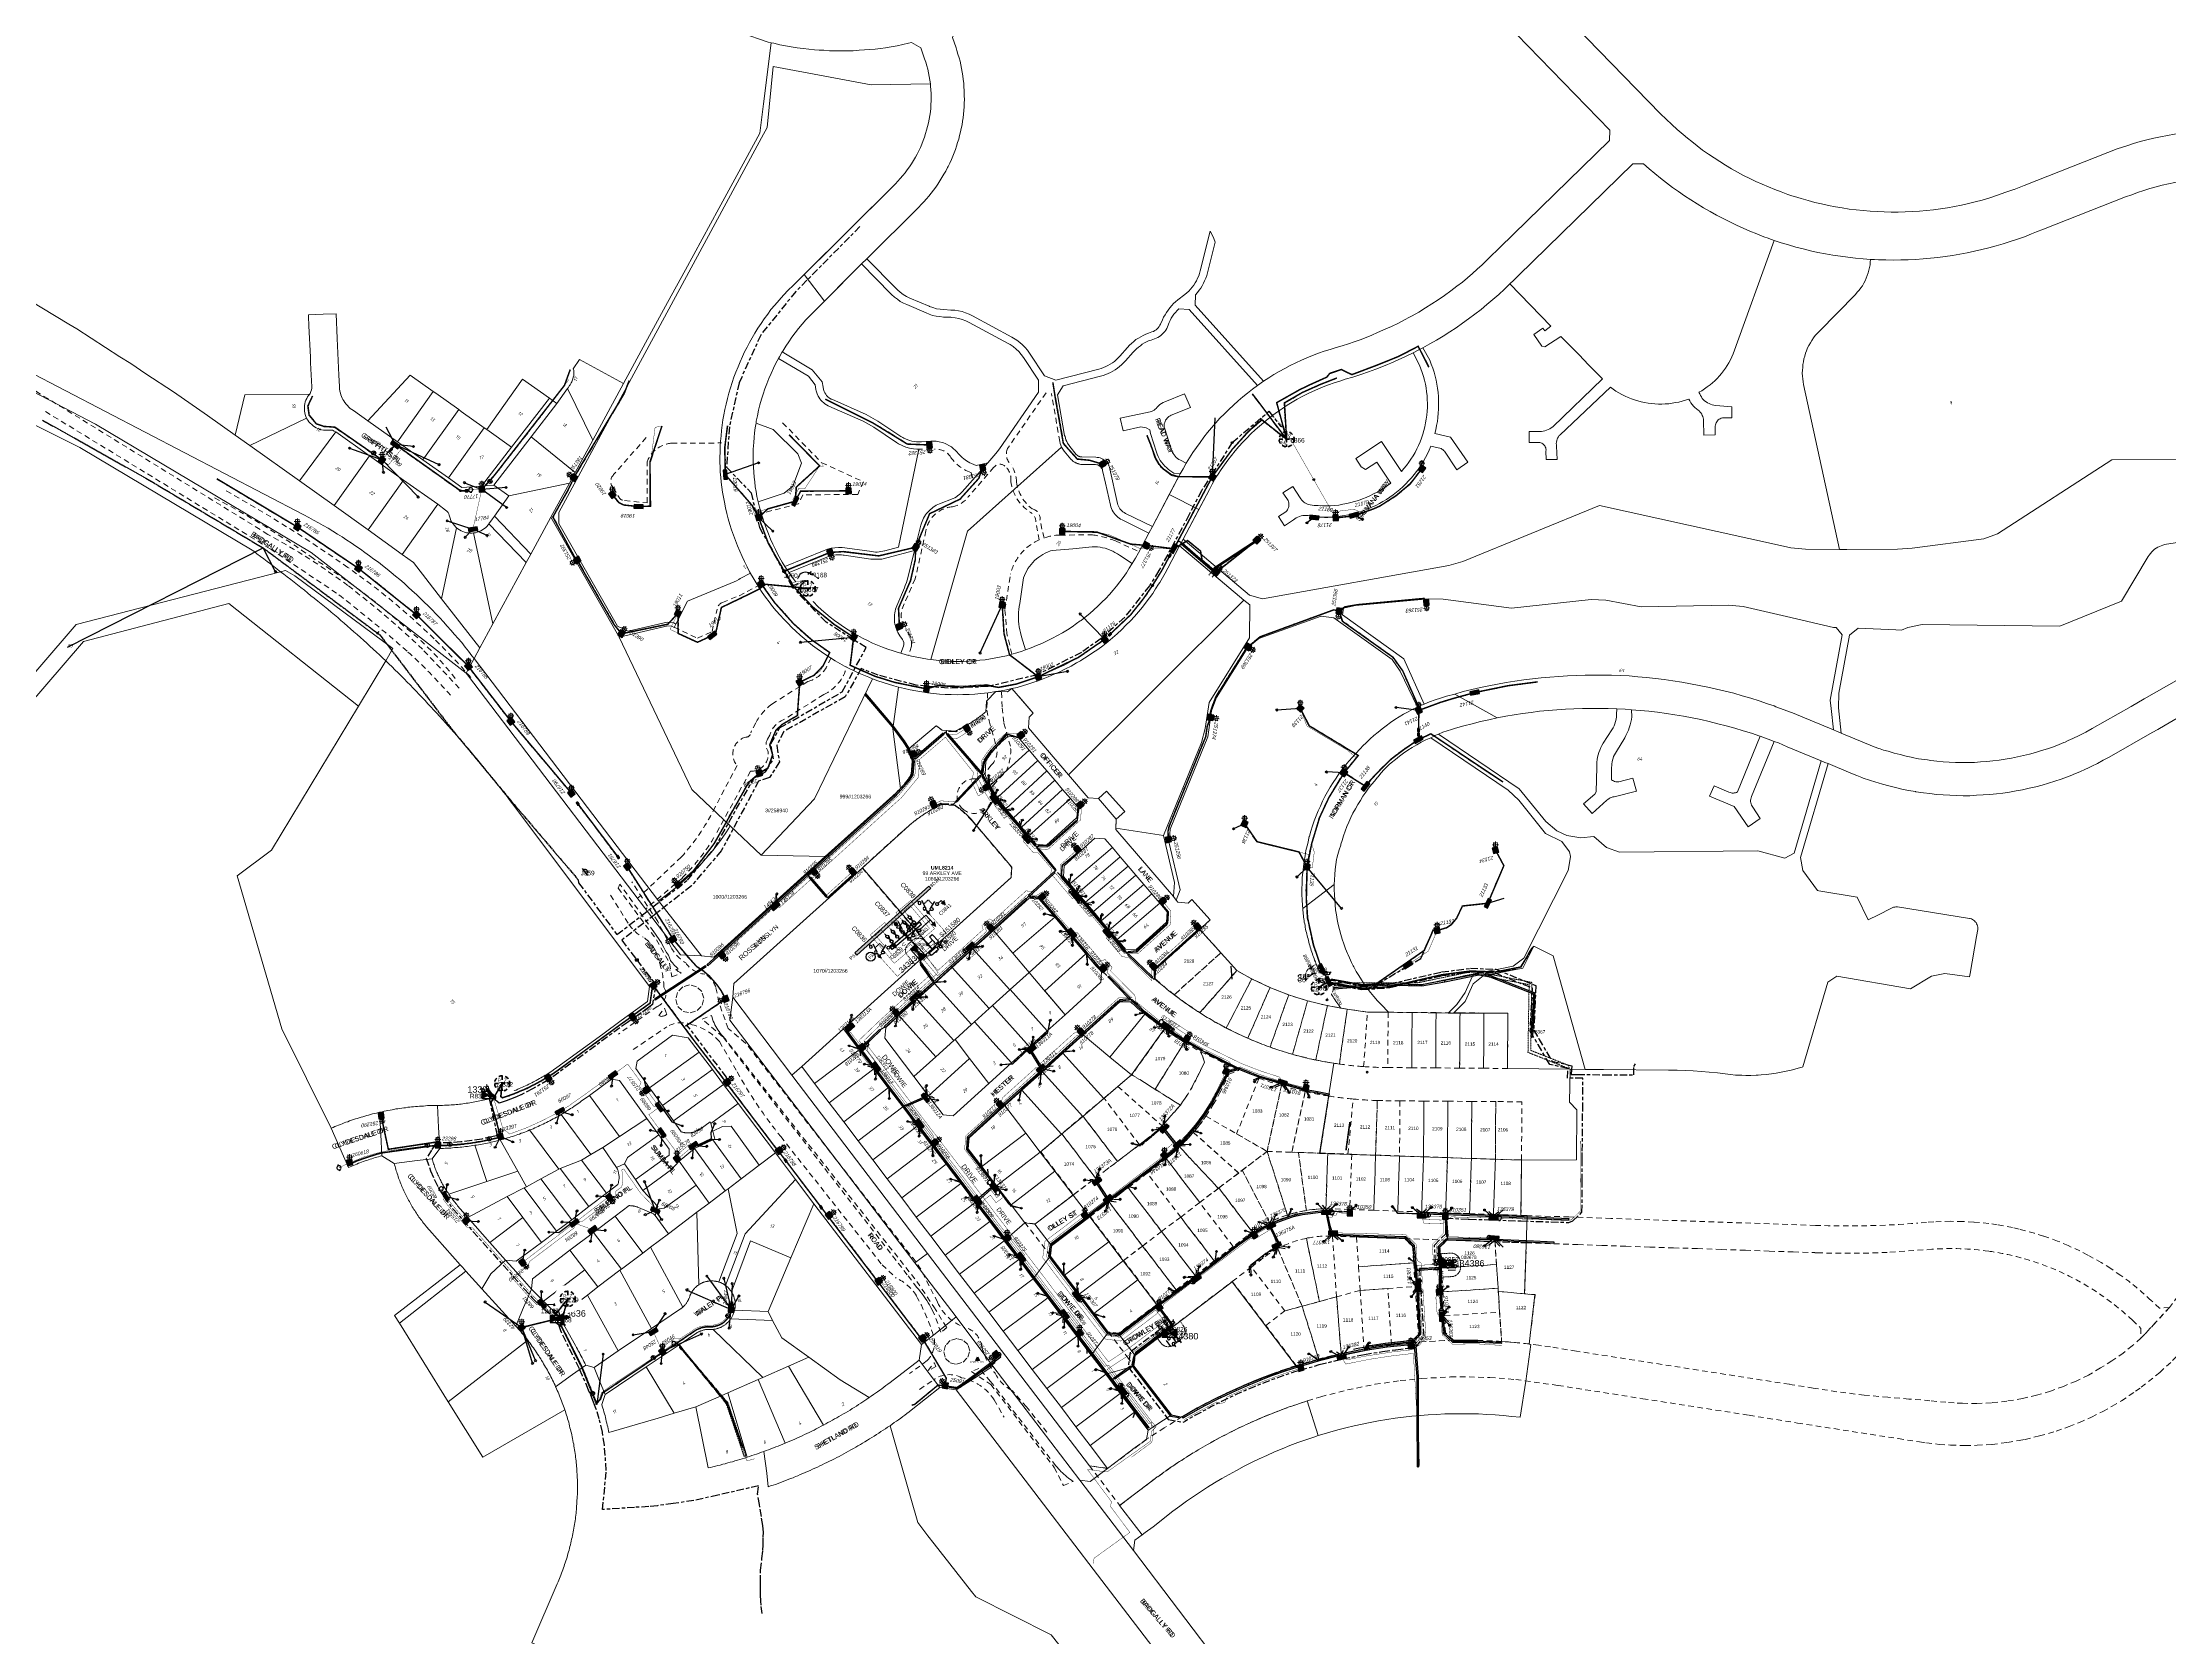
# Model space of a CAD drawing. Header units: metres. Extents: x 296308 to 298462, y 6229542 to 6231092.
# Drawn here: x 296937 to 298091, y 6229939 to 6230805 of the extents above; entities that cross this region are included whole.
import ezdxf
from ezdxf.enums import TextEntityAlignment as Align

# ---------------------------------------------------------------- set-up
doc = ezdxf.new("R2010")
doc.units = ezdxf.units.M
for name, pattern in [('A', [0]), ('Cable Exist OH', [1, 1, 0]), ('Cable Exist UG', [8.2, 4, -1.2, 1.8, -1.2]), ('CENTERX2', [4, 2.5, -0.5, 0.5, -0.5]), ('Dash', [5, 3, -2]), ('DASHED', [0.75, 0.5, -0.25]), ('HIDDEN', [0.375, 0.25, -0.125]), ('HIDDEN2', [0.1875, 0.125, -0.0625]), ('IE Trench LV', [6.5, 5, -1.5]), ('IECLCENT', [15.5, 9.5, -2, 2, -2]), ('Trench-Service', [1.5, 1, -0.5])]:
    doc.linetypes.add(name, pattern=pattern)
doc.layers.get('0').update_dxf_attribs({"color": 6})
for name, color, linetype, lineweight in [('Cadastre Buildings_SP_EXT', 9, 'Continuous', 5), ('Cadastre Developer_SP_EXT', 9, 'Continuous', 5), ('Cadastre Land Parcels_SP_EXT', 9, 'Continuous', 5), ('Cadastre Other Property_SP_EXT', 9, 'HIDDEN', 5), ('Cadastre Roads_SP_EXT', 94, 'Continuous', 15)]:
    doc.layers.add(name, color=color, linetype=linetype, lineweight=lineweight)
for name, color, linetype in [('Duct_SP_EXT', 7, 'Continuous'), ('Equip_HV_EXT', 7, 'Continuous'), ('Equip_LV_EXT', 7, 'Continuous'), ('Equip_LV_NEW', 2, 'Continuous'), ('Equip_SL_EXT', 7, 'Continuous'), ('Equip_SP_HV_EXT', 7, 'Continuous'), ('Equip_SP_SL_EXT', 7, 'Continuous'), ('Mains_HV_EXT', 7, 'Continuous'), ('Mains_LV_EXT', 7, 'Continuous'), ('Mains_LV_NEW_T84', 2, 'Continuous'), ('Mains_LV_SL_EXT', 7, 'Continuous'), ('Mains_SL_EXT', 7, 'Continuous'), ('Notes_HV_MISC', 7, 'Continuous'), ('Notes_LV_MISC', 7, 'Continuous'), ('Notes_SP_MISC', 7, 'Continuous'), ('Services_SP_EXT', 7, 'Continuous'), ('Services_SP_NEW_UG', 7, 'Trench-Service'), ('Sub_LV_EXT', 7, 'Continuous'), ('Sub_SP_EXT', 7, 'Continuous'), ('SupportsUG_SP_LV_EXT', 7, 'Continuous'), ('SupportsUG_SP_LV_NEW', 2, 'Continuous'), ('SupportsUG_SP_LV_SL_EXT', 7, 'Continuous'), ('Trench_SP_EXT', 7, 'Continuous'), ('Trench_SP_NEW', 2, 'Continuous')]:
    doc.layers.add(name, color=color, linetype=linetype)
doc.layers.add('UNKNOWN_FEATURES', color=1, linetype='DASHED', plot=False)
doc.styles.add('ARIAL', font='arial.ttf', dxfattribs={"height": 2})
doc.styles.add('COLUMN_LABEL', font='arial.ttf')
doc.styles.add('iecARIAL', font='arial.ttf', dxfattribs={"height": 2})
doc.styles.add('iecISOCP', font='isocp.shx')
doc.styles.add('iecNAME', font='times.ttf')
doc.styles.add('ieISOCP', font='isocp.shx')
doc.styles.add('IESYMBOL1', font='isocp.shx')
doc.styles.add('POLE_LABEL', font='arial.ttf')
doc.styles.add('SLCP_LABEL', font='arial.ttf', dxfattribs={"height": 3.5})
doc.styles.get("Standard").update_dxf_attribs({"font": 'arial.ttf'})
doc.styles.add('SWG_LABEL', font='arial.ttf')
doc.styles.add('SWITCH_LABEL', font='arial.ttf', dxfattribs={"height": 2.5})
doc.linetypes.add('Cable E UG', pattern='A,6,-0.5,["E",Standard,S=1.7,R=0,X=0.5,Y=-1],-2.9', length=9.4)
doc.linetypes.add('Cable New UG', pattern='A,7,-0.25,["x",Standard,S=2,R=0,X=0.2,Y=-0.8],-2.1', length=9.35)

# ---------------------------------------------------------------- blocks, each defined once
blk = doc.blocks.new('SUB_KIOSK_EXT')
blk.add_lwpolyline([(-4.2, 0, 1), (4.2, 0, 1)], format="xyb", close=True)
blk.add_text('K', height=3.32).set_placement((-1.1, -1.3))
for tag, height, flags, p in [('STREET_CODE', 0.2, 9, (1.5, 0)), ('ASSET_NUM', 2.5, 8, (2, 2)), ('CONSTRUCTED_VOLTAGE', 0.2, 9, (1.5, -0.2)), ('NO_PHASES', 0.2, 9, (1.5, -0.4)), ('OPERATING_VOLTAGE', 0.2, 9, (1.5, -0.6)), ('ORIENTATION', 0.2, 9, (1.5, -0.8)), ('OWNED_BY', 0.2, 9, (1.5, -1)), ('OPERATED_BY', 0.2, 9, (1.5, -1.2)), ('MAINTAINED_BY', 0.2, 9, (1.5, -1.4)), ('SECONDARY_VOLTAGE', 0.2, 9, (1.5, -1.6)), ('STATE', 0.2, 9, (1.5, -1.8)), ('PARENT', 0.2, 9, (1.5, -2)), ('SUBSTATION_TYPE', 0.2, 9, (1.5, -2.2)), ('USAGE', 0.2, 9, (1.5, -2.4)), ('LEGEND', 0.2, 9, (1.5, -2.6)), ('LOCATION', 0.2, 9, (1.5, -2.8)), ('STREETNAME', 0.2, 9, (1.5, -3)), ('SUBURB', 0.2, 9, (1.5, -3.2)), ('NOTES', 0.2, 9, (1.5, -3.4)), ('Z', 0.2, 1, (1.5, -3.6))]:
    blk.add_attdef(tag, text='', height=height, dxfattribs=dict(flags=flags)).set_placement(p, align=Align.MIDDLE_LEFT)
blk = doc.blocks.new('SUB_PADMOUNT_EXT')
for points in [[(0, 0), (-3.84, 1.92), (-3.84, -1.92)], [(0, 0), (3.84, 1.92), (3.84, -1.92)]]:
    blk.add_hatch(color=256).paths.add_polyline_path(points)
for p, q in [((3.84, 1.92), (-3.84, -1.92)), ((-3.84, 1.92), (3.84, -1.92))]:
    blk.add_line(p, q)
blk.add_lwpolyline([(-3.84, -1.92), (3.84, -1.92), (3.84, 1.92), (-3.84, 1.92)], close=True)
for tag, height, flags, p in [('STREET_CODE', 0.2, 9, (1.5, 0)), ('ASSET_NUM', 3.5, 8, (2, 2)), ('CONSTRUCTED_VOLTAGE', 0.2, 9, (1.5, -0.2)), ('OPERATING_VOLTAGE', 0.2, 9, (1.5, -0.6)), ('ORIENTATION', 0.2, 9, (1.5, -0.8)), ('OWNED_BY', 0.2, 9, (1.5, -1)), ('OPERATED_BY', 0.2, 9, (1.5, -1.2)), ('SECONDARY_VOLTAGE', 0.2, 9, (1.5, -1.6)), ('STATE', 0.2, 9, (1.5, -1.8)), ('SUBSTATION_TYPE', 0.2, 9, (1.5, -2.2)), ('STREETNAME', 0.2, 9, (1.5, -3)), ('SUBURB', 0.2, 9, (1.5, -3.2)), ('Z', 0.2, 1, (1.5, -3.6)), ('NO_PHASES', 0.2, 9, (1.5, -0.4)), ('MAINTAINED_BY', 0.2, 9, (1.5, -1.4)), ('PARENT', 0.2, 9, (1.5, -2)), ('USAGE', 0.2, 9, (1.5, -2.4)), ('LEGEND', 0.2, 9, (1.5, -2.6)), ('LOCATION', 0.2, 9, (1.5, -2.8)), ('NOTES', 0.2, 9, (1.5, -3.4))]:
    blk.add_attdef(tag, text='', height=height, dxfattribs=dict(flags=flags)).set_placement(p, align=Align.MIDDLE_LEFT)
blk = doc.blocks.new('*U182')
for points in [[(0, 0), (1.9, 3.8), (-1.9, 3.8)], [(0, 0), (1.9, -3.8), (-1.9, -3.8)]]:
    blk.add_hatch(color=256).paths.add_polyline_path(points)
for p, q in [((1.9, -3.8), (-1.9, 3.8)), ((1.9, 3.8), (-1.9, -3.8))]:
    blk.add_line(p, q)
blk.add_lwpolyline([(-1.9, 3.8), (-1.9, -3.8), (1.9, -3.8), (1.9, 3.8)], close=True)
for tag, height, flags, p in [('STREET_CODE', 0.2, 9, (1.5, 0)), ('ASSET_NUM', 3.5, 8, (2, 2)), ('CONSTRUCTED_VOLTAGE', 0.2, 9, (1.5, -0.2)), ('NO_PHASES', 0.2, 9, (1.5, -0.4)), ('OPERATING_VOLTAGE', 0.2, 9, (1.5, -0.6)), ('ORIENTATION', 0.2, 9, (1.5, -0.8)), ('OWNED_BY', 0.2, 9, (1.5, -1)), ('OPERATED_BY', 0.2, 9, (1.5, -1.2)), ('MAINTAINED_BY', 0.2, 9, (1.5, -1.4)), ('SECONDARY_VOLTAGE', 0.2, 9, (1.5, -1.6)), ('STATE', 0.2, 9, (1.5, -1.8)), ('PARENT', 0.2, 9, (1.5, -2)), ('SUBSTATION_TYPE', 0.2, 9, (1.5, -2.2)), ('USAGE', 0.2, 9, (1.5, -2.4)), ('LEGEND', 0.2, 9, (1.5, -2.6)), ('LOCATION', 0.2, 9, (1.5, -2.8)), ('STREETNAME', 0.2, 9, (1.5, -3)), ('SUBURB', 0.2, 9, (1.5, -3.2)), ('NOTES', 0.2, 9, (1.5, -3.4)), ('Z', 0.2, 1, (1.5, -3.6))]:
    blk.add_attdef(tag, text='', height=height, dxfattribs=dict(flags=flags)).set_placement(p, align=Align.MIDDLE_LEFT)
blk = doc.blocks.new('COLUMN_EXT')
blk.add_hatch(color=256).paths.add_polyline_path([(-1.5, 1.5), (-1.5, -1.5), (1.5, -1.5), (1.5, 1.5)])
blk.add_lwpolyline([(-1.5, -1.5), (1.5, -1.5), (1.5, 1.5), (-1.5, 1.5)], close=True)
at = {"flags": 9}
for tag, style, p in [('STRUCTURE_PLANT_NUMBER', 'POLE_LABEL', (1.8, 0)), ('STREET_CODE', 'COLUMN_LABEL', (1.8, -0.2))]:
    blk.add_attdef(tag, text='', height=0.2, dxfattribs=dict(at, style=style)).set_placement(p, align=Align.MIDDLE_LEFT)
at = {"style": 'COLUMN_LABEL', "oblique": 15, "flags": 8}
blk.add_attdef('ASSET_NUM', text='', height=2, dxfattribs=at).set_placement((2, 2), align=Align.BOTTOM_LEFT)
at = {"flags": 9}
for tag, p in [('COLUMN_TYPE', (1.8, -0.4)), ('OWNED_BY', (1.8, -0.6)), ('STATE', (1.8, -0.8)), ('USAGE', (1.8, -1)), ('LEGEND', (1.8, -1.2)), ('LOCATION', (1.8, -1.4)), ('STREETNAME', (1.8, -1.6)), ('SUBURB', (1.8, -1.8)), ('NOTES', (1.8, -2))]:
    blk.add_attdef(tag, text='', height=0.2, dxfattribs=at).set_placement(p, align=Align.MIDDLE_LEFT)
at = {"flags": 1}
blk.add_attdef('Z', (1.8, -2.4), '', height=0.2, dxfattribs=at)
blk = doc.blocks.new('PILLAR_EXT')
blk.add_hatch(color=256).paths.add_polyline_path([(-2.475, 0.99), (-2.475, -0.99), (2.475, -0.99), (2.475, 0.99)])
blk.add_lwpolyline([(-2.475, -0.99), (2.475, -0.99), (2.475, 0.99), (-2.475, 0.99)], close=True)
for tag, p, flags in [('OWNED_BY', (0, -0.2), 9), ('STATE', (0, -0.4), 9), ('SUPPORT_TYPE', (0, -0.6), 9), ('STREETNAME', (0, -1.8), 9), ('SUBURB', (0, -2), 1), ('USAGE', (0, -0.8), 9), ('LEGEND', (0, -1), 9), ('LOCATION', (0, -1.2), 9), ('NOTES', (0, -1.4), 9), ('PARENT', (0, -1.6), 9)]:
    blk.add_attdef(tag, p, '', height=0.2, dxfattribs=dict(flags=flags))
at = {"style": 'iecARIAL', "oblique": 15, "flags": 8}
blk.add_attdef('ASSET_NUM', text='', height=2, dxfattribs=at).set_placement((1.5, 3.5), align=Align.BOTTOM_LEFT)
blk = doc.blocks.new('*U169')
at = {"lineweight": 15}
for p, q in [((-2.3, 4), (2.2, 4)), ((-1.5, 5.5), (-1.1, 5.1)), ((-1.5, 2.5), (-1.1, 2.9)), ((0, 1.7), (0, 6.2)), ((0, 0), (0, 2.5)), ((1.5, 5.5), (1.1, 5.1)), ((1.5, 2.5), (1.1, 2.9))]:
    blk.add_line(p, q, dxfattribs=at)
blk.add_circle((0, 4), 1.5, dxfattribs=at)
at = {"style": 'iecARIAL', "oblique": 15, "flags": 9}
blk.add_attdef('ASSET_NUM', text='', height=2, dxfattribs=at).set_placement((1.5, 1.5), align=Align.BOTTOM_RIGHT)
for tag, p, height, flags in [('CONSTRUCTED_VOLTAGE', (1, -0.7), 0.2, 9), ('CONTROL_TYPE', (1, -0.9), 0.2, 9), ('LANTERN_PURPOSE', (1, -1.1), 0.2, 9), ('LANTERN_TYPE', (1, -1.3), 0.2, 9), ('NO_PHASES', (1, -1.5), 0.2, 9), ('OPERATING_VOLTAGE', (1, -1.7), 0.2, 9), ('ORIENTATION', (1, -1.9), 0.2, 9), ('OWNED_BY', (1, -2.1), 0.2, 9), ('STATE', (1, -2.3), 0.2, 9), ('USAGE', (1, -2.5), 0.2, 9), ('CEXIST', (1, -2.7), 0.2, 9), ('CNEW', (1, -2.9), 0.2, 9), ('CNUMBER', (1, -3.1), 0.2, 9), ('CREMOVE', (1, -3.3), 0.2, 9), ('CREPLACE', (1, -3.5), 0.2, 9), ('LKINGHEIGHT', (1, -3.7), 0.2, 9), ('LBRACKET', (1, -3.9), 0.2, 9), ('LBRACKETVOCAB', (1, -4.1), 0.2, 9), ('LCATEGORY', (1, -4.3), 0.2, 9), ('LCHARGE1', (1, -4.5), 0.2, 9), ('LCHARGE1PERCENT', (1, -4.7), 0.2, 9), ('LCHARGE2', (1, -4.9), 0.2, 9), ('LCHARGE2PERCENT', (1, -5.1), 0.2, 9), ('LCHARGE3', (1, -5.3), 0.2, 9), ('LCHARGE3PERCENT', (1, -5.5), 0.2, 9), ('LEXIST', (1, -5.7), 0.2, 9), ('LLAMP', (1, -5.9), 0.2, 9), ('LLAMPVOCAB', (1, -6.1), 0.2, 9), ('LMAST', (1, -6.3), 0.2, 9), ('LMASTVOCAB', (1, -6.5), 0.2, 9), ('LNEW', (1, -6.7), 0.2, 9), ('LANTNUMBER', (1, -6.9), 0.2, 9), ('LOUTREACH', (1, -7.3), 0.2, 9), ('LOUTREACHVOCAB', (1, -7.5), 0.2, 9), ('LRATECODE', (1, -7.7), 0.2, 9), ('LREMOVE', (1, -7.9), 0.2, 9), ('LREPLACE', (1, -8.1), 0.2, 9), ('LTYPE', (1, -8.3), 0.2, 9), ('LTYPEVOCAB', (1, -8.5), 0.2, 9), ('LEGEND', (1, -8.7), 0.2, 9), ('LOCATION', (1, -8.9), 0.2, 9), ('NOTES', (1, -9.1), 0.2, 9), ('STREETNAME', (1, -9.3), 0.2, 9), ('SUBURB', (1, -9.5), 0.2, 1), ('LNUMBER', (2.2, -3.3), 2.5, 8)]:
    blk.add_attdef(tag, p, '', height=height, dxfattribs=dict(flags=flags))
blk = doc.blocks.new('*U174')
at = {"lineweight": 15}
for p, q in [((0, 0), (2.1, 1.4)), ((1.2, 2.7), (1.8, 2.6)), ((1.4, 1), (5.1, 3.6)), ((2, 4.1), (4.6, 0.4)), ((2.9, 0.3), (3, 0.8)), ((3.6, 4.3), (3.5, 3.8)), ((5.3, 1.9), (4.8, 2))]:
    blk.add_line(p, q, dxfattribs=at)
blk.add_circle((3.3, 2.3), 1.5, dxfattribs=at)
at = {"style": 'iecARIAL', "oblique": 15, "flags": 9}
blk.add_attdef('ASSET_NUM', text='', height=2, dxfattribs=at).set_placement((1.5, 1.5), align=Align.BOTTOM_RIGHT)
for tag, p, height, flags in [('CONSTRUCTED_VOLTAGE', (1, -0.7), 0.2, 9), ('CONTROL_TYPE', (1, -0.9), 0.2, 9), ('LANTERN_PURPOSE', (1, -1.1), 0.2, 9), ('LANTERN_TYPE', (1, -1.3), 0.2, 9), ('NO_PHASES', (1, -1.5), 0.2, 9), ('OPERATING_VOLTAGE', (1, -1.7), 0.2, 9), ('ORIENTATION', (1, -1.9), 0.2, 9), ('OWNED_BY', (1, -2.1), 0.2, 9), ('STATE', (1, -2.3), 0.2, 9), ('USAGE', (1, -2.5), 0.2, 9), ('CEXIST', (1, -2.7), 0.2, 9), ('CNEW', (1, -2.9), 0.2, 9), ('CNUMBER', (1, -3.1), 0.2, 9), ('CREMOVE', (1, -3.3), 0.2, 9), ('CREPLACE', (1, -3.5), 0.2, 9), ('LKINGHEIGHT', (1, -3.7), 0.2, 9), ('LBRACKET', (1, -3.9), 0.2, 9), ('LBRACKETVOCAB', (1, -4.1), 0.2, 9), ('LCATEGORY', (1, -4.3), 0.2, 9), ('LCHARGE1', (1, -4.5), 0.2, 9), ('LCHARGE1PERCENT', (1, -4.7), 0.2, 9), ('LCHARGE2', (1, -4.9), 0.2, 9), ('LCHARGE2PERCENT', (1, -5.1), 0.2, 9), ('LCHARGE3', (1, -5.3), 0.2, 9), ('LCHARGE3PERCENT', (1, -5.5), 0.2, 9), ('LEXIST', (1, -5.7), 0.2, 9), ('LLAMP', (1, -5.9), 0.2, 9), ('LLAMPVOCAB', (1, -6.1), 0.2, 9), ('LMAST', (1, -6.3), 0.2, 9), ('LMASTVOCAB', (1, -6.5), 0.2, 9), ('LNEW', (1, -6.7), 0.2, 9), ('LANTNUMBER', (1, -6.9), 0.2, 9), ('LOUTREACH', (1, -7.3), 0.2, 9), ('LOUTREACHVOCAB', (1, -7.5), 0.2, 9), ('LRATECODE', (1, -7.7), 0.2, 9), ('LREMOVE', (1, -7.9), 0.2, 9), ('LREPLACE', (1, -8.1), 0.2, 9), ('LTYPE', (1, -8.3), 0.2, 9), ('LTYPEVOCAB', (1, -8.5), 0.2, 9), ('LEGEND', (1, -8.7), 0.2, 9), ('LOCATION', (1, -8.9), 0.2, 9), ('NOTES', (1, -9.1), 0.2, 9), ('STREETNAME', (1, -9.3), 0.2, 9), ('SUBURB', (1, -9.5), 0.2, 1), ('LNUMBER', (2.2, -3.3), 2.5, 8)]:
    blk.add_attdef(tag, p, '', height=height, dxfattribs=dict(flags=flags))
blk = doc.blocks.new('*U168')
at = {"lineweight": 15}
for p, q in [((0, 0), (2, 1.5)), ((1.2, 2.7), (1.8, 2.6)), ((1.4, 1), (5.1, 3.6)), ((1.9, 4.2), (4.6, 0.5)), ((2.9, 0.3), (3, 0.8)), ((3.6, 4.4), (3.5, 3.8)), ((5.3, 2), (4.7, 2.1))]:
    blk.add_line(p, q, dxfattribs=at)
blk.add_circle((3.3, 2.3), 1.5, dxfattribs=at)
at = {"style": 'iecARIAL', "oblique": 15, "flags": 9}
blk.add_attdef('ASSET_NUM', text='', height=2, dxfattribs=at).set_placement((1.5, 1.5), align=Align.BOTTOM_RIGHT)
for tag, p, height, flags in [('CONSTRUCTED_VOLTAGE', (1, -0.7), 0.2, 9), ('CONTROL_TYPE', (1, -0.9), 0.2, 9), ('LANTERN_PURPOSE', (1, -1.1), 0.2, 9), ('LANTERN_TYPE', (1, -1.3), 0.2, 9), ('NO_PHASES', (1, -1.5), 0.2, 9), ('OPERATING_VOLTAGE', (1, -1.7), 0.2, 9), ('ORIENTATION', (1, -1.9), 0.2, 9), ('OWNED_BY', (1, -2.1), 0.2, 9), ('STATE', (1, -2.3), 0.2, 9), ('USAGE', (1, -2.5), 0.2, 9), ('CEXIST', (1, -2.7), 0.2, 9), ('CNEW', (1, -2.9), 0.2, 9), ('CNUMBER', (1, -3.1), 0.2, 9), ('CREMOVE', (1, -3.3), 0.2, 9), ('CREPLACE', (1, -3.5), 0.2, 9), ('LKINGHEIGHT', (1, -3.7), 0.2, 9), ('LBRACKET', (1, -3.9), 0.2, 9), ('LBRACKETVOCAB', (1, -4.1), 0.2, 9), ('LCATEGORY', (1, -4.3), 0.2, 9), ('LCHARGE1', (1, -4.5), 0.2, 9), ('LCHARGE1PERCENT', (1, -4.7), 0.2, 9), ('LCHARGE2', (1, -4.9), 0.2, 9), ('LCHARGE2PERCENT', (1, -5.1), 0.2, 9), ('LCHARGE3', (1, -5.3), 0.2, 9), ('LCHARGE3PERCENT', (1, -5.5), 0.2, 9), ('LEXIST', (1, -5.7), 0.2, 9), ('LLAMP', (1, -5.9), 0.2, 9), ('LLAMPVOCAB', (1, -6.1), 0.2, 9), ('LMAST', (1, -6.3), 0.2, 9), ('LMASTVOCAB', (1, -6.5), 0.2, 9), ('LNEW', (1, -6.7), 0.2, 9), ('LANTNUMBER', (1, -6.9), 0.2, 9), ('LOUTREACH', (1, -7.3), 0.2, 9), ('LOUTREACHVOCAB', (1, -7.5), 0.2, 9), ('LRATECODE', (1, -7.7), 0.2, 9), ('LREMOVE', (1, -7.9), 0.2, 9), ('LREPLACE', (1, -8.1), 0.2, 9), ('LTYPE', (1, -8.3), 0.2, 9), ('LTYPEVOCAB', (1, -8.5), 0.2, 9), ('LEGEND', (1, -8.7), 0.2, 9), ('LOCATION', (1, -8.9), 0.2, 9), ('NOTES', (1, -9.1), 0.2, 9), ('STREETNAME', (1, -9.3), 0.2, 9), ('SUBURB', (1, -9.5), 0.2, 1), ('LNUMBER', (2.2, -3.3), 2.5, 8)]:
    blk.add_attdef(tag, p, '', height=height, dxfattribs=dict(flags=flags))
blk = doc.blocks.new('*U172')
at = {"lineweight": 15}
for p, q in [((0, 0), (2, 1.5)), ((1.1, 2.7), (1.7, 2.6)), ((1.4, 1.1), (5, 3.8)), ((1.8, 4.2), (4.5, 0.6)), ((2.9, 0.4), (3, 0.9)), ((3.5, 4.5), (3.4, 3.9)), ((5.2, 2.1), (4.7, 2.2))]:
    blk.add_line(p, q, dxfattribs=at)
blk.add_circle((3.2, 2.4), 1.5, dxfattribs=at)
at = {"style": 'iecARIAL', "oblique": 15, "flags": 9}
blk.add_attdef('ASSET_NUM', text='', height=2, dxfattribs=at).set_placement((1.5, 1.5), align=Align.BOTTOM_RIGHT)
for tag, p, height, flags in [('CONSTRUCTED_VOLTAGE', (1, -0.7), 0.2, 9), ('CONTROL_TYPE', (1, -0.9), 0.2, 9), ('LANTERN_PURPOSE', (1, -1.1), 0.2, 9), ('LANTERN_TYPE', (1, -1.3), 0.2, 9), ('NO_PHASES', (1, -1.5), 0.2, 9), ('OPERATING_VOLTAGE', (1, -1.7), 0.2, 9), ('ORIENTATION', (1, -1.9), 0.2, 9), ('OWNED_BY', (1, -2.1), 0.2, 9), ('STATE', (1, -2.3), 0.2, 9), ('USAGE', (1, -2.5), 0.2, 9), ('CEXIST', (1, -2.7), 0.2, 9), ('CNEW', (1, -2.9), 0.2, 9), ('CNUMBER', (1, -3.1), 0.2, 9), ('CREMOVE', (1, -3.3), 0.2, 9), ('CREPLACE', (1, -3.5), 0.2, 9), ('LKINGHEIGHT', (1, -3.7), 0.2, 9), ('LBRACKET', (1, -3.9), 0.2, 9), ('LBRACKETVOCAB', (1, -4.1), 0.2, 9), ('LCATEGORY', (1, -4.3), 0.2, 9), ('LCHARGE1', (1, -4.5), 0.2, 9), ('LCHARGE1PERCENT', (1, -4.7), 0.2, 9), ('LCHARGE2', (1, -4.9), 0.2, 9), ('LCHARGE2PERCENT', (1, -5.1), 0.2, 9), ('LCHARGE3', (1, -5.3), 0.2, 9), ('LCHARGE3PERCENT', (1, -5.5), 0.2, 9), ('LEXIST', (1, -5.7), 0.2, 9), ('LLAMP', (1, -5.9), 0.2, 9), ('LLAMPVOCAB', (1, -6.1), 0.2, 9), ('LMAST', (1, -6.3), 0.2, 9), ('LMASTVOCAB', (1, -6.5), 0.2, 9), ('LNEW', (1, -6.7), 0.2, 9), ('LANTNUMBER', (1, -6.9), 0.2, 9), ('LOUTREACH', (1, -7.3), 0.2, 9), ('LOUTREACHVOCAB', (1, -7.5), 0.2, 9), ('LRATECODE', (1, -7.7), 0.2, 9), ('LREMOVE', (1, -7.9), 0.2, 9), ('LREPLACE', (1, -8.1), 0.2, 9), ('LTYPE', (1, -8.3), 0.2, 9), ('LTYPEVOCAB', (1, -8.5), 0.2, 9), ('LEGEND', (1, -8.7), 0.2, 9), ('LOCATION', (1, -8.9), 0.2, 9), ('NOTES', (1, -9.1), 0.2, 9), ('STREETNAME', (1, -9.3), 0.2, 9), ('SUBURB', (1, -9.5), 0.2, 1), ('LNUMBER', (2.2, -3.3), 2.5, 8)]:
    blk.add_attdef(tag, p, '', height=height, dxfattribs=dict(flags=flags))
blk = doc.blocks.new('*U171')
at = {"lineweight": 15}
for p, q in [((-4.7, 3.1), (-4.2, 3)), ((-4.4, 1.5), (-1, 4.5)), ((-1.2, 1.3), (-4.2, 4.6)), ((-2.8, 0.9), (-2.8, 1.5)), ((-2.6, 5), (-2.6, 4.5)), ((0, 0), (-1.7, 1.9)), ((-0.6, 2.9), (-1.2, 2.9))]:
    blk.add_line(p, q, dxfattribs=at)
blk.add_circle((-2.7, 3), 1.5, dxfattribs=at)
at = {"style": 'iecARIAL', "oblique": 15, "flags": 9}
blk.add_attdef('ASSET_NUM', text='', height=2, dxfattribs=at).set_placement((1.5, 1.5), align=Align.BOTTOM_RIGHT)
for tag, p, height, flags in [('CONSTRUCTED_VOLTAGE', (1, -0.7), 0.2, 9), ('CONTROL_TYPE', (1, -0.9), 0.2, 9), ('LANTERN_PURPOSE', (1, -1.1), 0.2, 9), ('LANTERN_TYPE', (1, -1.3), 0.2, 9), ('NO_PHASES', (1, -1.5), 0.2, 9), ('OPERATING_VOLTAGE', (1, -1.7), 0.2, 9), ('ORIENTATION', (1, -1.9), 0.2, 9), ('OWNED_BY', (1, -2.1), 0.2, 9), ('STATE', (1, -2.3), 0.2, 9), ('USAGE', (1, -2.5), 0.2, 9), ('CEXIST', (1, -2.7), 0.2, 9), ('CNEW', (1, -2.9), 0.2, 9), ('CNUMBER', (1, -3.1), 0.2, 9), ('CREMOVE', (1, -3.3), 0.2, 9), ('CREPLACE', (1, -3.5), 0.2, 9), ('LKINGHEIGHT', (1, -3.7), 0.2, 9), ('LBRACKET', (1, -3.9), 0.2, 9), ('LBRACKETVOCAB', (1, -4.1), 0.2, 9), ('LCATEGORY', (1, -4.3), 0.2, 9), ('LCHARGE1', (1, -4.5), 0.2, 9), ('LCHARGE1PERCENT', (1, -4.7), 0.2, 9), ('LCHARGE2', (1, -4.9), 0.2, 9), ('LCHARGE2PERCENT', (1, -5.1), 0.2, 9), ('LCHARGE3', (1, -5.3), 0.2, 9), ('LCHARGE3PERCENT', (1, -5.5), 0.2, 9), ('LEXIST', (1, -5.7), 0.2, 9), ('LLAMP', (1, -5.9), 0.2, 9), ('LLAMPVOCAB', (1, -6.1), 0.2, 9), ('LMAST', (1, -6.3), 0.2, 9), ('LMASTVOCAB', (1, -6.5), 0.2, 9), ('LNEW', (1, -6.7), 0.2, 9), ('LANTNUMBER', (1, -6.9), 0.2, 9), ('LOUTREACH', (1, -7.3), 0.2, 9), ('LOUTREACHVOCAB', (1, -7.5), 0.2, 9), ('LRATECODE', (1, -7.7), 0.2, 9), ('LREMOVE', (1, -7.9), 0.2, 9), ('LREPLACE', (1, -8.1), 0.2, 9), ('LTYPE', (1, -8.3), 0.2, 9), ('LTYPEVOCAB', (1, -8.5), 0.2, 9), ('LEGEND', (1, -8.7), 0.2, 9), ('LOCATION', (1, -8.9), 0.2, 9), ('NOTES', (1, -9.1), 0.2, 9), ('STREETNAME', (1, -9.3), 0.2, 9), ('SUBURB', (1, -9.5), 0.2, 1), ('LNUMBER', (2.2, -3.3), 2.5, 8)]:
    blk.add_attdef(tag, p, '', height=height, dxfattribs=dict(flags=flags))
blk = doc.blocks.new('*U181')
at = {"lineweight": 15}
for p, q in [((-4.7, 3.1), (-4.2, 3)), ((-4.4, 1.5), (-1, 4.5)), ((-1.2, 1.3), (-4.2, 4.6)), ((-2.8, 0.9), (-2.8, 1.5)), ((-2.6, 5), (-2.6, 4.5)), ((0, 0), (-1.7, 1.9)), ((-0.6, 2.9), (-1.2, 2.9))]:
    blk.add_line(p, q, dxfattribs=at)
blk.add_circle((-2.7, 3), 1.5, dxfattribs=at)
at = {"style": 'iecARIAL', "oblique": 15, "flags": 9}
blk.add_attdef('ASSET_NUM', text='', height=2, dxfattribs=at).set_placement((1.5, 1.5), align=Align.BOTTOM_RIGHT)
for tag, p, height, flags in [('CONSTRUCTED_VOLTAGE', (1, -0.7), 0.2, 9), ('CONTROL_TYPE', (1, -0.9), 0.2, 9), ('LANTERN_PURPOSE', (1, -1.1), 0.2, 9), ('LANTERN_TYPE', (1, -1.3), 0.2, 9), ('NO_PHASES', (1, -1.5), 0.2, 9), ('OPERATING_VOLTAGE', (1, -1.7), 0.2, 9), ('ORIENTATION', (1, -1.9), 0.2, 9), ('OWNED_BY', (1, -2.1), 0.2, 9), ('STATE', (1, -2.3), 0.2, 9), ('USAGE', (1, -2.5), 0.2, 9), ('CEXIST', (1, -2.7), 0.2, 9), ('CNEW', (1, -2.9), 0.2, 9), ('CNUMBER', (1, -3.1), 0.2, 9), ('CREMOVE', (1, -3.3), 0.2, 9), ('CREPLACE', (1, -3.5), 0.2, 9), ('LKINGHEIGHT', (1, -3.7), 0.2, 9), ('LBRACKET', (1, -3.9), 0.2, 9), ('LBRACKETVOCAB', (1, -4.1), 0.2, 9), ('LCATEGORY', (1, -4.3), 0.2, 9), ('LCHARGE1', (1, -4.5), 0.2, 9), ('LCHARGE1PERCENT', (1, -4.7), 0.2, 9), ('LCHARGE2', (1, -4.9), 0.2, 9), ('LCHARGE2PERCENT', (1, -5.1), 0.2, 9), ('LCHARGE3', (1, -5.3), 0.2, 9), ('LCHARGE3PERCENT', (1, -5.5), 0.2, 9), ('LEXIST', (1, -5.7), 0.2, 9), ('LLAMP', (1, -5.9), 0.2, 9), ('LLAMPVOCAB', (1, -6.1), 0.2, 9), ('LMAST', (1, -6.3), 0.2, 9), ('LMASTVOCAB', (1, -6.5), 0.2, 9), ('LNEW', (1, -6.7), 0.2, 9), ('LANTNUMBER', (1, -6.9), 0.2, 9), ('LOUTREACH', (1, -7.3), 0.2, 9), ('LOUTREACHVOCAB', (1, -7.5), 0.2, 9), ('LRATECODE', (1, -7.7), 0.2, 9), ('LREMOVE', (1, -7.9), 0.2, 9), ('LREPLACE', (1, -8.1), 0.2, 9), ('LTYPE', (1, -8.3), 0.2, 9), ('LTYPEVOCAB', (1, -8.5), 0.2, 9), ('LEGEND', (1, -8.7), 0.2, 9), ('LOCATION', (1, -8.9), 0.2, 9), ('NOTES', (1, -9.1), 0.2, 9), ('STREETNAME', (1, -9.3), 0.2, 9), ('SUBURB', (1, -9.5), 0.2, 1), ('LNUMBER', (2.2, -3.3), 2.5, 8)]:
    blk.add_attdef(tag, p, '', height=height, dxfattribs=dict(flags=flags))
blk = doc.blocks.new('*U170')
at = {"lineweight": 15}
for p, q in [((-4.7, 3.1), (-4.2, 3)), ((-4.4, 1.5), (-1, 4.5)), ((-1.2, 1.3), (-4.2, 4.6)), ((-2.8, 0.9), (-2.8, 1.5)), ((-2.6, 5), (-2.6, 4.5)), ((0, 0), (-1.7, 1.9)), ((-0.6, 2.9), (-1.2, 2.9))]:
    blk.add_line(p, q, dxfattribs=at)
blk.add_circle((-2.7, 3), 1.5, dxfattribs=at)
at = {"style": 'iecARIAL', "oblique": 15, "flags": 9}
blk.add_attdef('ASSET_NUM', text='', height=2, dxfattribs=at).set_placement((1.5, 1.5), align=Align.BOTTOM_RIGHT)
for tag, p, height, flags in [('CONSTRUCTED_VOLTAGE', (1, -0.7), 0.2, 9), ('CONTROL_TYPE', (1, -0.9), 0.2, 9), ('LANTERN_PURPOSE', (1, -1.1), 0.2, 9), ('LANTERN_TYPE', (1, -1.3), 0.2, 9), ('NO_PHASES', (1, -1.5), 0.2, 9), ('OPERATING_VOLTAGE', (1, -1.7), 0.2, 9), ('ORIENTATION', (1, -1.9), 0.2, 9), ('OWNED_BY', (1, -2.1), 0.2, 9), ('STATE', (1, -2.3), 0.2, 9), ('USAGE', (1, -2.5), 0.2, 9), ('CEXIST', (1, -2.7), 0.2, 9), ('CNEW', (1, -2.9), 0.2, 9), ('CNUMBER', (1, -3.1), 0.2, 9), ('CREMOVE', (1, -3.3), 0.2, 9), ('CREPLACE', (1, -3.5), 0.2, 9), ('LKINGHEIGHT', (1, -3.7), 0.2, 9), ('LBRACKET', (1, -3.9), 0.2, 9), ('LBRACKETVOCAB', (1, -4.1), 0.2, 9), ('LCATEGORY', (1, -4.3), 0.2, 9), ('LCHARGE1', (1, -4.5), 0.2, 9), ('LCHARGE1PERCENT', (1, -4.7), 0.2, 9), ('LCHARGE2', (1, -4.9), 0.2, 9), ('LCHARGE2PERCENT', (1, -5.1), 0.2, 9), ('LCHARGE3', (1, -5.3), 0.2, 9), ('LCHARGE3PERCENT', (1, -5.5), 0.2, 9), ('LEXIST', (1, -5.7), 0.2, 9), ('LLAMP', (1, -5.9), 0.2, 9), ('LLAMPVOCAB', (1, -6.1), 0.2, 9), ('LMAST', (1, -6.3), 0.2, 9), ('LMASTVOCAB', (1, -6.5), 0.2, 9), ('LNEW', (1, -6.7), 0.2, 9), ('LANTNUMBER', (1, -6.9), 0.2, 9), ('LOUTREACH', (1, -7.3), 0.2, 9), ('LOUTREACHVOCAB', (1, -7.5), 0.2, 9), ('LRATECODE', (1, -7.7), 0.2, 9), ('LREMOVE', (1, -7.9), 0.2, 9), ('LREPLACE', (1, -8.1), 0.2, 9), ('LTYPE', (1, -8.3), 0.2, 9), ('LTYPEVOCAB', (1, -8.5), 0.2, 9), ('LEGEND', (1, -8.7), 0.2, 9), ('LOCATION', (1, -8.9), 0.2, 9), ('NOTES', (1, -9.1), 0.2, 9), ('STREETNAME', (1, -9.3), 0.2, 9), ('SUBURB', (1, -9.5), 0.2, 1), ('LNUMBER', (2.2, -3.3), 2.5, 8)]:
    blk.add_attdef(tag, p, '', height=height, dxfattribs=dict(flags=flags))
blk = doc.blocks.new('*U173')
at = {"lineweight": 15}
for p, q in [((0, 0), (1.4, 2.1)), ((0.2, 2.9), (0.7, 3)), ((0.3, 4.6), (4.1, 2.1)), ((1, 1.5), (3.4, 5.2)), ((1.8, 5.4), (1.9, 4.8)), ((2.6, 1.3), (2.5, 1.9)), ((4.2, 3.8), (3.7, 3.6))]:
    blk.add_line(p, q, dxfattribs=at)
blk.add_circle((2.2, 3.3), 1.5, dxfattribs=at)
at = {"style": 'iecARIAL', "oblique": 15, "flags": 9}
blk.add_attdef('ASSET_NUM', text='', height=2, dxfattribs=at).set_placement((1.5, 1.5), align=Align.BOTTOM_RIGHT)
for tag, p, height, flags in [('CONSTRUCTED_VOLTAGE', (1, -0.7), 0.2, 9), ('CONTROL_TYPE', (1, -0.9), 0.2, 9), ('LANTERN_PURPOSE', (1, -1.1), 0.2, 9), ('LANTERN_TYPE', (1, -1.3), 0.2, 9), ('NO_PHASES', (1, -1.5), 0.2, 9), ('OPERATING_VOLTAGE', (1, -1.7), 0.2, 9), ('ORIENTATION', (1, -1.9), 0.2, 9), ('OWNED_BY', (1, -2.1), 0.2, 9), ('STATE', (1, -2.3), 0.2, 9), ('USAGE', (1, -2.5), 0.2, 9), ('CEXIST', (1, -2.7), 0.2, 9), ('CNEW', (1, -2.9), 0.2, 9), ('CNUMBER', (1, -3.1), 0.2, 9), ('CREMOVE', (1, -3.3), 0.2, 9), ('CREPLACE', (1, -3.5), 0.2, 9), ('LKINGHEIGHT', (1, -3.7), 0.2, 9), ('LBRACKET', (1, -3.9), 0.2, 9), ('LBRACKETVOCAB', (1, -4.1), 0.2, 9), ('LCATEGORY', (1, -4.3), 0.2, 9), ('LCHARGE1', (1, -4.5), 0.2, 9), ('LCHARGE1PERCENT', (1, -4.7), 0.2, 9), ('LCHARGE2', (1, -4.9), 0.2, 9), ('LCHARGE2PERCENT', (1, -5.1), 0.2, 9), ('LCHARGE3', (1, -5.3), 0.2, 9), ('LCHARGE3PERCENT', (1, -5.5), 0.2, 9), ('LEXIST', (1, -5.7), 0.2, 9), ('LLAMP', (1, -5.9), 0.2, 9), ('LLAMPVOCAB', (1, -6.1), 0.2, 9), ('LMAST', (1, -6.3), 0.2, 9), ('LMASTVOCAB', (1, -6.5), 0.2, 9), ('LNEW', (1, -6.7), 0.2, 9), ('LANTNUMBER', (1, -6.9), 0.2, 9), ('LOUTREACH', (1, -7.3), 0.2, 9), ('LOUTREACHVOCAB', (1, -7.5), 0.2, 9), ('LRATECODE', (1, -7.7), 0.2, 9), ('LREMOVE', (1, -7.9), 0.2, 9), ('LREPLACE', (1, -8.1), 0.2, 9), ('LTYPE', (1, -8.3), 0.2, 9), ('LTYPEVOCAB', (1, -8.5), 0.2, 9), ('LEGEND', (1, -8.7), 0.2, 9), ('LOCATION', (1, -8.9), 0.2, 9), ('NOTES', (1, -9.1), 0.2, 9), ('STREETNAME', (1, -9.3), 0.2, 9), ('SUBURB', (1, -9.5), 0.2, 1), ('LNUMBER', (2.2, -3.3), 2.5, 8)]:
    blk.add_attdef(tag, p, '', height=height, dxfattribs=dict(flags=flags))
blk = doc.blocks.new('CCP_EXT')
blk.add_wipeout([(0, 0.6), (0.6, 0), (0, -0.6), (-0.6, 0)])
blk.add_lwpolyline([(-0.6, 0), (0, 0.6), (0.6, 0), (0, -0.6), (-0.6, 0)])
at = {"flags": 1}
blk.add_attdef('Z', (0, 0), '', height=0.2, dxfattribs=at)
at = {"flags": 9}
for tag, p in [('CCP_TYPE', (0, 0)), ('CONSTRUCTED_VOLTAGE', (0, -0.2)), ('NO_PHASES', (0, -0.4)), ('OPERATING_VOLTAGE', (0, -0.6)), ('ORIENTATION', (0, -0.8)), ('OWNED_BY', (0, -1)), ('USAGE', (0, -1.2)), ('LEGEND', (0, -1.4)), ('LIFE_SUPPORT', (0, -1.6)), ('STATE', (0, -1.8)), ('NOTES', (0, -2))]:
    blk.add_attdef(tag, text='', height=0.2, dxfattribs=at).set_placement(p, align=Align.MIDDLE_LEFT)
blk = doc.blocks.new('HV_STJ_EXT')
h = blk.add_hatch(color=256)
edge = h.paths.add_edge_path()
edge.add_ellipse((-0.6, 0.1), major_axis=(0.226, 0.226), ratio=1, start_angle=45, end_angle=135)
edge.add_line((-0.9, 0.1), (-0.9, -0.1))
edge.add_ellipse((-0.6, -0.1), major_axis=(0.226, 0.226), ratio=1, start_angle=135, end_angle=225)
edge.add_line((-0.6, -0.5), (0.6, -0.5))
edge.add_ellipse((0.6, -0.1), major_axis=(-0.226, 0.226), ratio=1, start_angle=135, end_angle=225)
edge.add_line((0.9, -0.1), (0.9, 0.1))
edge.add_ellipse((0.6, 0.1), major_axis=(-0.226, 0.226), ratio=1, start_angle=225, end_angle=315)
edge.add_line((0.6, 0.5), (-0.6, 0.5))
blk.add_lwpolyline([(-0.9, 0.1), (-0.9, -0.1, 0.414214), (-0.6, -0.5), (0.6, -0.5, 0.414214), (0.9, -0.1), (0.9, 0.1, 0.414214), (0.6, 0.5), (-0.6, 0.5, 0.414214)], format="xyb", close=True)
for tag, flags, p in [('ORIENTATION', 9, (1.5, 0)), ('USAGE', 9, (1.5, -0.2)), ('LEGEND', 9, (1.5, -0.4)), ('NOTES', 9, (1.5, -0.6)), ('Z', 1, (1.5, -0.8))]:
    blk.add_attdef(tag, text='', height=0.2, dxfattribs=dict(flags=flags)).set_placement(p, align=Align.MIDDLE_LEFT)
blk = doc.blocks.new('LV_STJ_EXT')
h = blk.add_hatch(color=256)
edge = h.paths.add_edge_path()
edge.add_ellipse((-0.6, 0.1), major_axis=(0.226, 0.226), ratio=1, start_angle=45, end_angle=135)
edge.add_line((-0.9, 0.1), (-0.9, -0.1))
edge.add_ellipse((-0.6, -0.1), major_axis=(0.226, 0.226), ratio=1, start_angle=135, end_angle=225)
edge.add_line((-0.6, -0.5), (0.6, -0.5))
edge.add_ellipse((0.6, -0.1), major_axis=(-0.226, 0.226), ratio=1, start_angle=135, end_angle=225)
edge.add_line((0.9, -0.1), (0.9, 0.1))
edge.add_ellipse((0.6, 0.1), major_axis=(-0.226, 0.226), ratio=1, start_angle=225, end_angle=315)
edge.add_line((0.6, 0.5), (-0.6, 0.5))
blk.add_lwpolyline([(-0.9, 0.1), (-0.9, -0.1, 0.414214), (-0.6, -0.5), (0.6, -0.5, 0.414214), (0.9, -0.1), (0.9, 0.1, 0.414214), (0.6, 0.5), (-0.6, 0.5, 0.414214)], format="xyb", close=True)
at = {"flags": 1}
blk.add_attdef('Z', (0, 0), '', height=0.2, dxfattribs=at)
at = {"flags": 9}
for tag, p in [('ORIENTATION', (0, 0)), ('USAGE', (0, -0.2)), ('LEGEND', (0, -0.4)), ('NOTES', (0, -0.6))]:
    blk.add_attdef(tag, text='', height=0.2, dxfattribs=at).set_placement(p, align=Align.MIDDLE_LEFT)
blk = doc.blocks.new('SL_STJ_EXT')
h = blk.add_hatch(color=256)
edge = h.paths.add_edge_path()
edge.add_ellipse((-0.6, 0.1), major_axis=(0.226, 0.226), ratio=1, start_angle=45, end_angle=135)
edge.add_line((-0.9, 0.1), (-0.9, -0.1))
edge.add_ellipse((-0.6, -0.1), major_axis=(0.226, 0.226), ratio=1, start_angle=135, end_angle=225)
edge.add_line((-0.6, -0.5), (0.6, -0.5))
edge.add_ellipse((0.6, -0.1), major_axis=(-0.226, 0.226), ratio=1, start_angle=135, end_angle=225)
edge.add_line((0.9, -0.1), (0.9, 0.1))
edge.add_ellipse((0.6, 0.1), major_axis=(-0.226, 0.226), ratio=1, start_angle=225, end_angle=315)
edge.add_line((0.6, 0.5), (-0.6, 0.5))
blk.add_lwpolyline([(-0.9, 0.1), (-0.9, -0.1, 0.414214), (-0.6, -0.5), (0.6, -0.5, 0.414214), (0.9, -0.1), (0.9, 0.1, 0.414214), (0.6, 0.5), (-0.6, 0.5, 0.414214)], format="xyb", close=True)
at = {"flags": 1}
blk.add_attdef('Z', (0, 0), '', height=0.2, dxfattribs=at)
at = {"flags": 9}
for tag, p in [('ORIENTATION', (0, 0)), ('USAGE', (0, -0.2)), ('LEGEND', (0, -0.4)), ('NOTES', (0, -0.6))]:
    blk.add_attdef(tag, text='', height=0.2, dxfattribs=at).set_placement(p, align=Align.MIDDLE_LEFT)
blk = doc.blocks.new('WARNING_FEATURE_EXT')
h = blk.add_hatch(color=2)
h.dxf.hatch_style = 1
h.paths.add_polyline_path([(0, 2), (-1, 0), (1, 0)])
at = {"color": 18, "true_color": 0x000000}
blk.add_lwpolyline([(-1, 0), (0, 2), (1, 0)], close=True, dxfattribs=at)
at = {"color": 18, "true_color": 0x000000, "insert": (0, 0.9), "char_height": 1.5, "attachment_point": 5, "line_spacing_factor": 1.5, "style": 'iecNAME'}
blk.add_mtext_dynamic_manual_height_columns('!', width=1.5, gutter_width=4, heights=[0], dxfattribs=at)
at = {"color": 2, "flags": 1}
for tag, p in [('STATE', (1.2, 2)), ('HAZMAT_ID', (1.2, 0.7))]:
    blk.add_attdef(tag, p, '', height=0.8, dxfattribs=at)
at = {"color": 2}
blk.add_attdef('WARNING_TYPE', text='', height=1, dxfattribs=at).set_placement((-4.1, -1.2), (4.9, -1.2), align=Align.ALIGNED)
at = {"color": 2, "flags": 1}
blk.add_attdef('WARNING_DESC', text='', height=0.8, dxfattribs=at).set_placement((1.2, -0.6), align=Align.MIDDLE_CENTER)
blk = doc.blocks.new('LV_UG_LINKS_OPEN_EXT')
for p, q in [((-0.2, 1.5), (-0.2, 2.2)), ((0.2, 1.5), (0.2, 2.2)), ((-0.2, -1.5), (-0.2, -2.2)), ((0.2, -1.5), (0.2, -2.2))]:
    blk.add_line(p, q)
at = {"flags": 1}
blk.add_attdef('Z', (0, 0), '', height=0.2, dxfattribs=at)
at = {"flags": 9}
for tag, p in [('ACTUAL_STATUS', (0, 0)), ('CONSTRUCTED_VOLTAGE', (0, -0.2)), ('NO_PHASES', (0, -0.4)), ('OPERATING_VOLTAGE', (0, -0.6)), ('ORIENTATION', (0, -0.8)), ('STATE', (0, -1)), ('SWITCH_TYPE', (0, -1.2)), ('USAGE', (0, -1.4)), ('NOTES', (0, -1.6))]:
    blk.add_attdef(tag, text='', height=0.2, dxfattribs=at).set_placement(p, align=Align.MIDDLE_LEFT)
blk.add_wipeout([(-0.2, 1.5), (-0.4, 1.4), (-0.6, 1.4), (-0.8, 1.3), (-0.9, 1.2), (-1.1, 1), (-1.2, 0.9), (-1.3, 0.7), (-1.4, 0.6), (-1.4, 0.4), (-1.5, 0.2), (-1.5, 0), (-1.5, -0.2), (-1.5, -0.3), (-1.4, -0.5), (-1.3, -0.7), (-1.2, -0.9), (-1.1, -1), (-1, -1.1), (-0.8, -1.2), (-0.7, -1.3), (-0.5, -1.4), (-0.3, -1.5), (-0.1, -1.5), (0.1, -1.5), (0.2, -1.5), (0.4, -1.4), (0.6, -1.4), (0.8, -1.3), (0.9, -1.2), (1.1, -1), (1.2, -0.9), (1.3, -0.7), (1.4, -0.6), (1.4, -0.4), (1.5, -0.2), (1.5, 0), (1.5, 0.2), (1.5, 0.3), (1.4, 0.5), (1.3, 0.7), (1.2, 0.9), (1.1, 1), (1, 1.1), (0.8, 1.2), (0.7, 1.3), (0.5, 1.4), (0.3, 1.5), (0.1, 1.5), (-0.1, 1.5)])
blk.add_lwpolyline([(0, -1.5, 1), (0, 1.5, 1)], format="xyb", close=True)
blk = doc.blocks.new('LV_UG_LINKS_CLOSED_EXT')
blk.add_wipeout([(-1.1, 1.1), (-1.2, 0.9), (-1.3, 0.8), (-1.4, 0.6), (-1.4, 0.4), (-1.5, 0.2), (-1.5, 0), (-1.5, -0.1), (-1.5, -0.3), (-1.4, -0.5), (-1.3, -0.7), (-1.2, -0.8), (-1.1, -1), (-1, -1.1), (-0.8, -1.2), (-0.7, -1.3), (-0.5, -1.4), (-0.3, -1.5), (-0.1, -1.5), (0, -1.5), (0.2, -1.5), (0.4, -1.4), (0.6, -1.4), (0.8, -1.3), (0.9, -1.2), (1.1, -1.1), (1.2, -0.9), (1.3, -0.8), (1.4, -0.6), (1.4, -0.4), (1.5, -0.2), (1.5, 0), (1.5, 0.1), (1.5, 0.3), (1.4, 0.5), (1.3, 0.7), (1.2, 0.8), (1.1, 1), (1, 1.1), (0.8, 1.2), (0.7, 1.3), (0.5, 1.4), (0.3, 1.5), (0.1, 1.5), (0, 1.5), (-0.2, 1.5), (-0.4, 1.4), (-0.6, 1.4), (-0.8, 1.3), (-0.9, 1.2)])
for p, q in [((-0.2, -1.5), (-0.2, 1.5)), ((0.2, -1.5), (0.2, 1.5))]:
    blk.add_line(p, q)
blk.add_circle((0, 0), 1.5)
at = {"flags": 1}
blk.add_attdef('Z', (0, 0), '', height=0.2, dxfattribs=at)
at = {"flags": 9}
for tag, p in [('ACTUAL_STATUS', (0, 0)), ('CONSTRUCTED_VOLTAGE', (0, -0.2)), ('NO_PHASES', (0, -0.4)), ('OPERATING_VOLTAGE', (0, -0.6)), ('ORIENTATION', (0, -0.8)), ('STATE', (0, -1)), ('SWITCH_TYPE', (0, -1.2)), ('USAGE', (0, -1.4)), ('NOTES', (0, -1.6))]:
    blk.add_attdef(tag, text='', height=0.2, dxfattribs=at).set_placement(p, align=Align.MIDDLE_LEFT)
blk = doc.blocks.new('LV_UG_DFUSE_CLOSED_EXT')
for points in [[(1, 0), (0, 0)], [(5, -0.7), (2.2, 0.7)], [(5, 0.7), (2.2, -0.7)], [(6.2, 0), (7.2, 0)]]:
    blk.add_lwpolyline(points)
for centre in [(1.8, 0), (5.4, 0)]:
    blk.add_circle(centre, 0.8)
at = {"flags": 1}
blk.add_attdef('Z', (0, 0), '', height=0.2, dxfattribs=at)
at = {"flags": 9}
for tag, p in [('ACTUAL_STATUS', (0, 0)), ('CONSTRUCTED_VOLTAGE', (0, -0.2)), ('NO_PHASES', (0, -0.4)), ('OPERATING_VOLTAGE', (0, -0.6)), ('ORIENTATION', (0, -0.8)), ('STATE', (0, -1)), ('SWITCH_TYPE', (0, -1.2)), ('USAGE', (0, -1.4)), ('NOTES', (0, -1.6))]:
    blk.add_attdef(tag, text='', height=0.2, dxfattribs=at).set_placement(p, align=Align.MIDDLE_LEFT)
blk = doc.blocks.new('HV_USL_CLOSED_EXT')
blk.add_line((2.4, 5.5), (-2.4, 5.5))
blk.add_lwpolyline([(1.4, 5.5, 0.414214), (0, 6.9, 0.414214), (-1.4, 5.5)], format="xyb")
for tag, height, flags, p in [('STREET_CODE', 0.2, 9, (1.5, 0)), ('ASSET_NUM', 2.5, 8, (2, 2)), ('ACTUAL_STATUS', 0.2, 9, (1.5, -0.2)), ('CONSTRUCTED_VOLTAGE', 0.2, 9, (1.5, -0.4)), ('NO_PHASES', 0.2, 9, (1.5, -0.6)), ('OPERATING_VOLTAGE', 0.2, 9, (1.5, -0.8)), ('ORIENTATION', 0.2, 9, (1.5, -1)), ('OWNED_BY', 0.2, 9, (1.5, -1.2)), ('OPERATED_BY', 0.2, 9, (1.5, -1.4)), ('MAINTAINED_BY', 0.2, 9, (1.5, -1.6)), ('STATE', 0.2, 9, (1.5, -1.8)), ('SWITCH_TYPE', 0.2, 9, (1.5, -2)), ('USAGE', 0.2, 9, (1.5, -2.2)), ('LEGEND', 0.2, 9, (1.5, -2.4)), ('LOCATION', 0.2, 9, (1.5, -2.6)), ('STREETNAME', 0.2, 9, (1.5, -2.8)), ('SUBURB', 0.2, 9, (1.5, -3)), ('NOTES', 0.2, 9, (1.5, -3.2)), ('LABEL_ALIGNMENT', 0.2, 9, (1.5, -3.4)), ('Z', 0.2, 1, (1.5, -3.6))]:
    blk.add_attdef(tag, text='', height=height, dxfattribs=dict(flags=flags)).set_placement(p, align=Align.MIDDLE_LEFT)
blk = doc.blocks.new('SWG_HOLEC_SU_EXT')
blk.add_line((1.8, -2), (5.8, -2))
for points in [[(1, 0), (0, 0)], [(6.6, 0), (7.6, 0)]]:
    blk.add_lwpolyline(points)
for points in [[(1.8, -0.8, 1), (1.8, 0.8, 1)], [(5.8, -0.8, 1), (5.8, 0.8, 1)]]:
    blk.add_lwpolyline(points, format="xyb", close=True)
at = {"style": 'SWITCH_LABEL', "flags": 8}
blk.add_attdef('ASSET_NUM', text='', height=2.5, rotation=179.9544, dxfattribs=at).set_placement((-2.4, 0), align=Align.MIDDLE_LEFT)
at = {"flags": 1}
blk.add_attdef('Z', (0, 0), '', height=0.2, dxfattribs=at)
at = {"style": 'SWITCH_LABEL', "flags": 9}
blk.add_attdef('STREET_CODE', text='', height=0.2, dxfattribs=at).set_placement((0, -0.2), align=Align.MIDDLE_LEFT)
at = {"flags": 9}
for tag, p in [('ACTUAL_STATUS', (0, -0.4)), ('CONSTRUCTED_VOLTAGE', (0, -0.6)), ('NO_PHASES', (0, -0.8)), ('OPERATING_VOLTAGE', (0, -1)), ('ORIENTATION', (0, -1.2)), ('OWNED_BY', (0, -1.4)), ('PARENT', (0, -1.6)), ('STATE', (0, -1.8)), ('SWITCH_TYPE', (0, -2)), ('USAGE', (0, -2.2)), ('LOCATION', (0, -2.4)), ('STREETNAME', (0, -2.6)), ('SUBURB', (0, -2.8)), ('NOTES', (0, -3))]:
    blk.add_attdef(tag, text='', height=0.2, dxfattribs=at).set_placement(p, align=Align.MIDDLE_LEFT)
blk = doc.blocks.new('SWG_HOLEC_SU_NO_EXT')
blk.add_line((1.8, -2), (5.8, -2))
for points in [[(1, 0), (0, 0)], [(6.6, 0), (7.6, 0)]]:
    blk.add_lwpolyline(points)
for points in [[(1.8, -0.8, 1), (1.8, 0.8, 1)], [(5.8, -0.8, 1), (5.8, 0.8, 1)]]:
    blk.add_lwpolyline(points, format="xyb", close=True)
at = {"insert": (5.3, -3.6), "char_height": 1.4, "width": 3.886, "attachment_point": 1, "rotation": 180}
blk.add_mtext('{\\fArial|b0|i0|c0|p34;N/O}', dxfattribs=at)
at = {"style": 'SWITCH_LABEL', "flags": 8}
blk.add_attdef('ASSET_NUM', text='', height=2.5, rotation=179.9544, dxfattribs=at).set_placement((-2.4, 0), align=Align.MIDDLE_LEFT)
at = {"flags": 1}
blk.add_attdef('Z', (0, 0), '', height=0.2, dxfattribs=at)
at = {"style": 'SWITCH_LABEL', "flags": 9}
blk.add_attdef('STREET_CODE', text='', height=0.2, dxfattribs=at).set_placement((0, -0.2), align=Align.MIDDLE_LEFT)
at = {"flags": 9}
for tag, p in [('ACTUAL_STATUS', (0, -0.4)), ('CONSTRUCTED_VOLTAGE', (0, -0.6)), ('NO_PHASES', (0, -0.8)), ('OPERATING_VOLTAGE', (0, -1)), ('ORIENTATION', (0, -1.2)), ('OWNED_BY', (0, -1.4)), ('PARENT', (0, -1.6)), ('STATE', (0, -1.8)), ('SWITCH_TYPE', (0, -2)), ('USAGE', (0, -2.2)), ('LOCATION', (0, -2.4)), ('STREETNAME', (0, -2.6)), ('SUBURB', (0, -2.8)), ('NOTES', (0, -3))]:
    blk.add_attdef(tag, text='', height=0.2, dxfattribs=at).set_placement(p, align=Align.MIDDLE_LEFT)
blk = doc.blocks.new('End Shackle_EXT')
blk.add_wipeout([(0, 0.3), (1.8, 0.3), (1.8, -0.3), (0, -0.3)])
blk.add_line((1.8, -1), (1.8, 1))
at = {"flags": 1}
blk.add_attdef('Z', (0, 0), '', height=0.2, dxfattribs=at)
at = {"flags": 9}
for tag, p in [('CONNECTOR_TYPE', (0, 0)), ('CONSTRUCTED_VOLTAGE', (0, -0.2)), ('NO_PHASES', (0, -0.4)), ('OPERATING_VOLTAGE', (0, -0.6)), ('ORIENTATION', (0, -0.8)), ('OWNED_BY', (0, -1)), ('STATE', (0, -1.2)), ('USAGE', (0, -1.4)), ('NOTES', (0, -1.6))]:
    blk.add_attdef(tag, text='', height=0.2, dxfattribs=at).set_placement(p, align=Align.MIDDLE_LEFT)
blk = doc.blocks.new('SLCP_ZELL_EXT')
blk.add_wipeout([(-0.2, 7.5), (-0.7, 7.5), (-1.2, 7.4), (-1.6, 7.3), (-2.1, 7.2), (-2.5, 7.1), (-3, 6.9), (-3.4, 6.7), (-3.8, 6.5), (-4.2, 6.2), (-4.6, 5.9), (-5, 5.6), (-5.3, 5.3), (-5.6, 5), (-5.9, 4.6), (-6.2, 4.2), (-6.5, 3.8), (-6.7, 3.4), (-6.9, 3), (-7.1, 2.5), (-7.2, 2.1), (-7.3, 1.6), (-7.4, 1.2), (-7.5, 0.7), (-7.5, 0.2), (-7.5, -0.2), (-7.5, -0.7), (-7.4, -1.2), (-7.3, -1.6), (-7.2, -2.1), (-7.1, -2.5), (-6.9, -3), (-6.7, -3.4), (-6.5, -3.8), (-6.2, -4.2), (-5.9, -4.6), (-5.6, -5), (-5.3, -5.3), (-5, -5.6), (-4.6, -5.9), (-4.2, -6.2), (-3.8, -6.5), (-3.4, -6.7), (-3, -6.9), (-2.5, -7.1), (-2.1, -7.2), (-1.6, -7.3), (-1.2, -7.4), (-0.7, -7.5), (-0.2, -7.5), (0.2, -7.5), (0.7, -7.5), (1.2, -7.4), (1.6, -7.3), (2.1, -7.2), (2.5, -7.1), (3, -6.9), (3.4, -6.7), (3.8, -6.5), (4.2, -6.2), (4.6, -5.9), (5, -5.6), (5.3, -5.3), (5.6, -5), (5.9, -4.6), (6.2, -4.2), (6.5, -3.8), (6.7, -3.4), (6.9, -3), (7.1, -2.5), (7.2, -2.1), (7.3, -1.6), (7.4, -1.2), (7.5, -0.7), (7.5, -0.2), (7.5, 0.2), (7.5, 0.7), (7.4, 1.2), (7.3, 1.6), (7.2, 2.1), (7.1, 2.5), (6.9, 3), (6.7, 3.4), (6.5, 3.8), (6.2, 4.2), (5.9, 4.6), (5.6, 5), (5.3, 5.3), (5, 5.6), (4.6, 5.9), (4.2, 6.2), (3.8, 6.5), (3.4, 6.7), (3, 6.9), (2.5, 7.1), (2.1, 7.2), (1.6, 7.3), (1.2, 7.4), (0.7, 7.5), (0.2, 7.5)])
at = {"linetype": 'Dash', "lineweight": 40, "ltscale": 0.7}
for p, q in [((-4.1, 0), (4.1, 0)), ((0, 4.1), (0, -4.1))]:
    blk.add_line(p, q, dxfattribs=at)
blk.add_circle((0, 0), 4.11, dxfattribs=at)
at = {"lineweight": 40, "style": 'IESYMBOL1'}
for s, p in [('P', (-1.6, 0)), ('Z', (1.7, 0)), ('60', (-1.6, -3.3))]:
    blk.add_text(s, height=2, dxfattribs=at).set_placement(p, align=Align.BOTTOM_CENTER)
at = {"flags": 1}
blk.add_attdef('Z', (0, 0), '', height=0.2, dxfattribs=at)
at = {"style": 'SLCP_LABEL'}
for tag, height, flags, p in [('ASSET_NUM', 2.5, 8, (2, 2)), ('STREET_CODE', 0.2, 9, (0, -0.2))]:
    blk.add_attdef(tag, text='', height=height, dxfattribs=dict(at, flags=flags)).set_placement(p, align=Align.MIDDLE_LEFT)
at = {"flags": 9}
for tag, p in [('CONSTRUCTED_VOLTAGE', (0, -0.4)), ('CONTROL_TYPE', (0, -0.6)), ('NO_PHASES', (0, -0.8)), ('OPERATING_VOLTAGE', (0, -1)), ('ORIENTATION', (0, -1.2)), ('OWNED_BY', (0, -1.4)), ('USAGE', (0, -1.6)), ('LOCATION', (0, -1.8)), ('STATE', (0, -2)), ('NOTES', (0, -2.2))]:
    blk.add_attdef(tag, text='', height=0.2, dxfattribs=at).set_placement(p, align=Align.MIDDLE_LEFT)
blk = doc.blocks.new('CONNECTOR_NODE_EXT')
h = blk.add_hatch(color=256)
edge = h.paths.add_edge_path()
edge.add_arc((0, 0), 0.5, 0, 360)
blk.add_circle((0, 0), 0.5)
at = {"flags": 1}
blk.add_attdef('Z', (0, 0), '', height=0.2, dxfattribs=at)
at = {"flags": 9}
for tag, p in [('CONNECTOR_TYPE', (0, 0)), ('CONSTRUCTED_VOLTAGE', (0, -0.2)), ('NO_PHASES', (0, -0.4)), ('OPERATING_VOLTAGE', (0, -0.6)), ('ORIENTATION', (0, -0.8)), ('SUBTYPE', (0, -1)), ('USAGE', (0, -1.2)), ('NOTES', (0, -1.4))]:
    blk.add_attdef(tag, text='', height=0.2, dxfattribs=at).set_placement(p, align=Align.MIDDLE_LEFT)
blk = doc.blocks.new('SWG_SIE_TRF_NOES_NEW')
for p, q in [((7, 0.8), (2.8, 1.9)), ((14.7, 0), (20.5, 0))]:
    blk.add_line(p, q)
for points in [[(2.2, 0), (1.2, 0)], [(19.5, -0.8), (20.5, 0), (19.5, 0.7)], [(7.8, 0), (9.5, 0)]]:
    blk.add_lwpolyline(points)
for points in [[(3, -0.8, 1), (3, 0.8, 1)], [(7, -0.8, 1), (7, 0.8, 1)]]:
    blk.add_lwpolyline(points, format="xyb", close=True)
at = {"linetype": 'DASHED'}
blk.add_lwpolyline([(4.9, 1.4), (4.9, 4.6), (12.6, 4.6)], dxfattribs=at)
at = {"flags": 1}
blk.add_attdef('Z', (0, 0), '', height=0.2, dxfattribs=at)
at = {"style": 'SWITCH_LABEL', "flags": 9}
blk.add_attdef('STREET_CODE', text='', height=0.2, dxfattribs=at).set_placement((0, -0.2), align=Align.MIDDLE_LEFT)
at = {"flags": 9}
for tag, p in [('ORIENTATION', (0, -0.4)), ('PARENT', (0, -0.6)), ('USAGE', (0, -0.8)), ('SUBURB', (0, -1)), ('STREETNAME', (0, -1.2)), ('LOCATION', (0, -1.4)), ('NOTES', (0, -1.6)), ('OWNED_BY', (0, -1.9)), ('OPERATED_BY', (0, -2.1)), ('MAINTAINED_BY', (0, -2.3))]:
    blk.add_attdef(tag, text='', height=0.2, dxfattribs=at).set_placement(p, align=Align.MIDDLE_LEFT)
blk = doc.blocks.new('SWG_FUSE_NEW')
for points in [[(1.2, 0.7), (4, -0.7)], [(1.2, -0.7), (4, 0.7)]]:
    blk.add_lwpolyline(points)
for centre in [(0.8, 0), (4.4, 0)]:
    blk.add_circle(centre, 0.8)
blk = doc.blocks.new('SWG_SIE_TRF_NEW')
at = {"linetype": 'CENTERX2'}
blk.add_blockref('SWG_SIE_TRF_NOES_NEW', (0, 0), dxfattribs=at)
at = {"linetype": 'CENTERX2', "rotation": 180}
blk.add_blockref('SWG_FUSE_NEW', (14.7, 0), dxfattribs=at)
at = {"style": 'IESYMBOL1'}
blk.add_text('TRF', height=2.5, rotation=89.9826, dxfattribs=at).set_placement((22.5, -0.1), align=Align.MIDDLE_CENTER)
blk = doc.blocks.new('FAULT_INDIC_SE')
blk.add_circle((0, 0), 2.4)
at = {"insert": (-1.2, 1), "char_height": 2, "width": 2.704, "attachment_point": 1, "style": 'iecISOCP'}
blk.add_mtext('FR', dxfattribs=at)
blk = doc.blocks.new('SWG_SIE_SU_NEW')
blk.add_line((5.8, 0.8), (1.6, 1.9))
at = {"linetype": 'A', "lineweight": 0}
for p, q in [((8, 0.3), (8, -0.4)), ((8.2, -0.6), (8.2, 0.6)), ((8.4, 0.7), (8.4, -0.7)), ((8.6, -0.7), (8.6, 0.7)), ((8.8, 0.7), (8.8, -0.7)), ((9, -0.6), (9, 0.6)), ((9.2, 0.4), (9.2, -0.4))]:
    blk.add_line(p, q, dxfattribs=at)
for points in [[(1, 0), (0, 0)], [(6.6, 0), (10.1, 0)]]:
    blk.add_lwpolyline(points)
for points in [[(1.8, -0.8, 1), (1.8, 0.8, 1)], [(5.8, -0.8, 1), (5.8, 0.8, 1)]]:
    blk.add_lwpolyline(points, format="xyb", close=True)
at = {"linetype": 'DASHED'}
blk.add_lwpolyline([(3.7, 1.4), (3.7, 4.7), (7.2, 4.7)], dxfattribs=at)
at = {"linetype": 'A', "lineweight": 0}
blk.add_circle((8.6, 0), 0.7, dxfattribs=at)
at = {"style": 'SWG_LABEL', "flags": 8}
blk.add_attdef('ASSET_NUM', text='', height=2.5, rotation=179.9544, dxfattribs=at).set_placement((-2.4, 0), align=Align.MIDDLE_LEFT)
at = {"flags": 1}
blk.add_attdef('Z', (0, 0), '', height=0.2, dxfattribs=at)
at = {"style": 'SWITCH_LABEL', "flags": 9}
blk.add_attdef('STREET_CODE', text='', height=0.2, dxfattribs=at).set_placement((0, 0), align=Align.MIDDLE_LEFT)
at = {"flags": 9}
for tag, p in [('ORIENTATION', (0, -0.2)), ('PARENT', (0, -0.4)), ('USAGE', (0, -0.6)), ('SUBURB', (0, -0.8)), ('STREETNAME', (0, -1)), ('LOCATION', (0, -1.2)), ('NOTES', (0, -1.4)), ('OWNED_BY', (0, -1.6)), ('OPERATED_BY', (0, -1.8)), ('MAINTAINED_BY', (0, -2))]:
    blk.add_attdef(tag, text='', height=0.2, dxfattribs=at).set_placement(p, align=Align.MIDDLE_LEFT)
blk = doc.blocks.new('SWG_SIE_TRS_ES_1_NEW')
for p, q in [((-6.1, 4.3), (-1.8, 5.5)), ((-6.1, 0.7), (-1.8, 2)), ((5.3, -2.3), (7.7, -2.3)), ((5.6, -2.9), (7.4, -2.9)), ((5.9, -3.5), (7.1, -3.5)), ((6.2, -4.1), (6.8, -4.1))]:
    blk.add_line(p, q)
for points in [[(-6.6, 3.6), (-7.9, 3.6)], [(6.5, 3.6), (-1, 3.6)], [(6.5, 3.6), (6.5, -2.3)], [(-6.6, 0), (-7.9, 0)], [(6.5, 0), (-1, 0)]]:
    blk.add_lwpolyline(points)
for points in [[(-5.8, 2.8, -1), (-5.8, 4.4, -1)], [(-5.8, -0.8, -1), (-5.8, 0.8, -1)], [(-1.8, 2.8, -1), (-1.8, 4.4, -1)], [(-1.8, -0.8, -1), (-1.8, 0.8, -1)]]:
    blk.add_lwpolyline(points, format="xyb", close=True)
at = {"flags": 1}
blk.add_attdef('Z', (0, 0), '', height=0.2, dxfattribs=at)
at = {"style": 'SWG_LABEL', "flags": 8}
blk.add_attdef('ASSET_NUM', text='', height=2.5, dxfattribs=at).set_placement((-1.8, -2.3), align=Align.MIDDLE_CENTER)
at = {"style": 'SWITCH_LABEL', "flags": 9}
blk.add_attdef('STREET_CODE', text='', height=0.2, dxfattribs=at).set_placement((0, -0.2), align=Align.MIDDLE_LEFT)
at = {"flags": 9}
for tag, p in [('ORIENTATION', (0, -0.4)), ('PARENT', (0, -0.6)), ('USAGE', (0, -0.8)), ('SUBURB', (0, -1)), ('STREETNAME', (0, -1.2)), ('LOCATION', (0, -1.4)), ('NOTES', (0, -1.6)), ('OWNED_BY', (0, -1.8)), ('OPERATED_BY', (0, -2)), ('MAINTAINED_BY', (0, -2.2))]:
    blk.add_attdef(tag, text='', height=0.2, dxfattribs=at).set_placement(p, align=Align.MIDDLE_LEFT)
blk = doc.blocks.new('SWG_SIE_ES_NEW')
for p, q in [((-5.8, 0.8), (-1.8, 1.9)), ((0, -1.2), (2.4, -1.2)), ((0.3, -1.8), (2.1, -1.8)), ((0.6, -2.4), (1.8, -2.4)), ((0.9, -3), (1.5, -3))]:
    blk.add_line(p, q)
for points in [[(-5.8, -0.8, -1), (-5.8, 0.8, -1)], [(-1.8, -0.8, -1), (-1.8, 0.8, -1)]]:
    blk.add_lwpolyline(points, format="xyb", close=True)
for points in [[(-6.6, 0), (-7.9, 0)], [(-1, 0), (1.2, 0), (1.2, -1.2)]]:
    blk.add_lwpolyline(points)
at = {"flags": 1}
blk.add_attdef('Z', (0, 0), '', height=0.2, dxfattribs=at)
at = {"style": 'ARIAL', "flags": 8}
blk.add_attdef('ASSET_NUM', text='', height=2, dxfattribs=at).set_placement((14.3, -5.1), align=Align.MIDDLE_RIGHT)
at = {"style": 'SWITCH_LABEL', "flags": 9}
blk.add_attdef('STREET_CODE', text='', height=0.2, dxfattribs=at).set_placement((0, -0.2), align=Align.MIDDLE_LEFT)
at = {"flags": 9}
for tag, p in [('ORIENTATION', (0, -0.4)), ('PARENT', (0, -0.6)), ('USAGE', (0, -0.8)), ('SUBURB', (0, -1)), ('STREETNAME', (0, -1.2)), ('LOCATION', (0, -1.4)), ('NOTES', (0, -1.6)), ('OWNED_BY', (0, -1.8)), ('OPERATED_BY', (0, -2)), ('MAINTAINED_BY', (0, -2.2))]:
    blk.add_attdef(tag, text='', height=0.2, dxfattribs=at).set_placement(p, align=Align.MIDDLE_LEFT)
blk = doc.blocks.new('*U154')
for p, q in [((-1.6, 0), (-1.6, 54.1)), ((-1.6, 54.1), (-0.8, 54.1)), ((0, 54.1), (-0.8, 54.1)), ((0, 0), (0, 54.1)), ((-1.6, 0), (-0.8, 0)), ((0, 0), (-0.8, 0))]:
    blk.add_line(p, q)
at = {"style": 'ARIAL'}
blk.add_attdef('SWG_TYPE', text='', height=1.8, rotation=90, dxfattribs=at).set_placement((-0.8, 54.8), align=Align.MIDDLE_LEFT)
blk.add_attdef('SUB_TYPE', text='', height=1.8, rotation=90, dxfattribs=at).set_placement((-0.8, -0.8), align=Align.MIDDLE_RIGHT)
blk = doc.blocks.new('A$C66545D59')
at = {"layer": 'Notes_HV_MISC'}
h = blk.add_hatch(color=256, dxfattribs=at)
h.dxf.hatch_style = 1
h.paths.add_polyline_path([(-22.4, -15.2), (-21.4, -16.5), (21.4, 16.5), (20.4, 17.8)])
h.paths.add_polyline_path([(-24.7, -19.8), (-21.3, -17.2), (-23, -15), (-26.4, -17.6)], flags=9)
h.paths.add_polyline_path([(22, 16.2), (27.7, 20.6), (26, 22.8), (20.3, 18.4)], flags=9)
at = {"layer": 'Equip_HV_EXT', "linetype": 'CENTERX2', "rotation": 307.6607071939008}
blk.add_blockref('*U154', (-21.4, -16.5), dxfattribs=at).add_auto_attribs({'SUB_TYPE': 'PS', 'SWG_TYPE': '8DJH'})
at = {"layer": 'Equip_HV_EXT', "linetype": 'CENTERX2'}
ref = blk.add_blockref('SWG_SIE_TRF_NEW', (-0.7, 0.9), dxfattribs=dict(at, rotation=307.6607071939008))
ref.add_attrib('ASSET_NUM', 'C0837', dxfattribs={"layer": '0', "height": 2.5, "rotation": 127.6151, "style": 'SWG_LABEL', "text_generation_flag": 6}).set_placement((-2.5, 3.2), align=Align.MIDDLE_RIGHT)
ref = blk.add_blockref('SWG_SIE_SU_NEW', (13.7, 10.4), dxfattribs=dict(at, rotation=307.6607071939008))
ref.add_attrib('ASSET_NUM', 'C0838', dxfattribs={"layer": '0', "height": 2.5, "rotation": 127.6151, "style": 'SWG_LABEL', "text_generation_flag": 6}).set_placement((12.2, 12.3), align=Align.MIDDLE_RIGHT)
ref = blk.add_blockref('SWG_SIE_ES_NEW', (25.7, 8.8), dxfattribs=dict(at, rotation=37.66070719390078))
ref.add_attrib('ASSET_NUM', 'C0841', dxfattribs={"layer": '0', "height": 2, "rotation": 37.6607, "style": 'ARIAL'}).set_placement((31.6, 7), align=Align.MIDDLE_RIGHT)
ref = blk.add_blockref('SWG_SIE_TRS_ES_1_NEW', (14.7, -4.7), dxfattribs=dict(at, rotation=37.66070719390078))
ref.add_attrib('ASSET_NUM', 'C0840', dxfattribs={"layer": '0', "height": 2, "rotation": 37.6607, "style": 'SWG_LABEL'}).set_placement((14.6, -7.6), align=Align.MIDDLE_CENTER)
ref = blk.add_blockref('SWG_SIE_SU_NEW', (-14.5, -11.2), dxfattribs=dict(at, rotation=307.6607071939008))
ref.add_attrib('ASSET_NUM', 'C0836', dxfattribs={"layer": '0', "height": 2.5, "rotation": 127.6151, "style": 'SWG_LABEL', "text_generation_flag": 6}).set_placement((-16, -9.3), align=Align.MIDDLE_RIGHT)
ref = blk.add_blockref('SWG_SIE_ES_NEW', (-2.5, -12.7), dxfattribs=dict(at, rotation=37.66070719390078))
ref.add_attrib('ASSET_NUM', 'C0839', dxfattribs={"layer": '0', "height": 2, "rotation": 37.6607, "style": 'ARIAL'}).set_placement((3.4, -14.6), align=Align.MIDDLE_RIGHT)
at = {"layer": 'Equip_HV_EXT', "linetype": 'CENTERX2', "rotation": 37.66070719390078}
blk.add_blockref('FAULT_INDIC_SE', (-13.9, -18), dxfattribs=at)
blk = doc.blocks.new('TX_LINK_EXT')
h = blk.add_hatch(color=256)
edge = h.paths.add_edge_path()
edge.add_line((2.6, 0.1), (4.6, 0.1))
edge.add_arc((5.4, 0), 0.8, 177.2353, 184.4027)
edge.add_line((4.6, 0), (2.6, 0))
edge.add_arc((1.8, 0), 0.8, 356.4167, 363.5833)
for points in [[(1, 0), (0, 0)], [(2.6, 0.1), (4.6, 0.1)], [(6.2, 0), (7.2, 0)], [(2.6, 0), (4.6, 0)]]:
    blk.add_lwpolyline(points)
for centre in [(1.8, 0), (5.4, 0)]:
    blk.add_circle(centre, 0.8)
for centre, start, end in [((1.8, 0), 356.4167, 3.5833), ((5.4, 0), 177.2353, 184.4027)]:
    blk.add_arc(centre, 0.8, start, end)
at = {"layer": 'Sub_LV_EXT'}
blk.add_line((7.2, 0), (7.8, 0), dxfattribs=at)
blk.add_lwpolyline([(7, -0.6), (7.8, 0), (7, 0.6)], dxfattribs=at)
at = {"flags": 1}
blk.add_attdef('Z', (0, 0), '', height=0.2, dxfattribs=at)
at = {"layer": 'Sub_LV_EXT', "color": 7, "style": 'IESYMBOL1'}
blk.add_text('TRF', height=2, rotation=90, dxfattribs=at).set_placement((9.2, 0), align=Align.MIDDLE_CENTER)
at = {"layer": 'Sub_LV_EXT', "flags": 1}
for tag, p in [('USAGE', (2.1, -1.1)), ('ORIENTATION', (2.1, -1.5)), ('NOTES', (2.1, -3.1))]:
    blk.add_attdef(tag, p, '', height=0.2, dxfattribs=at)
blk = doc.blocks.new('*U159')
at = {"layer": 'Sub_LV_EXT'}
for p, q in [((-1.6, 0), (-1.6, 20.8)), ((-1.6, 20.8), (-0.8, 20.8)), ((0, 20.8), (-0.8, 20.8)), ((0, 0), (0, 20.8)), ((-1.6, 0), (-0.8, 0)), ((0, 0), (-0.8, 0))]:
    blk.add_line(p, q, dxfattribs=at)
blk = doc.blocks.new('*U164')
for points in [[(0, 0.8), (3.6, 0.8)], [(4.4, 0), (4.4, 0)]]:
    blk.add_lwpolyline(points)
for centre in [(0, 0), (3.6, 0)]:
    blk.add_circle(centre, 0.8)
for tag, p, flags in [('ACTUAL_STATUS', (0, -1.4), 9), ('CONSTRUCTED_VOLTAGE', (0, -1.6), 9), ('NO_PHASES', (0, -1.8), 9), ('OPERATING_VOLTAGE', (0, -2), 9), ('ORIENTATION', (0, -2.2), 9), ('STATE', (0, -2.4), 9), ('SWITCH_TYPE', (0, -2.6), 9), ('USAGE', (0, -2.8), 9), ('NOTES', (0, -3), 1)]:
    blk.add_attdef(tag, p, '', height=0.2, dxfattribs=dict(flags=flags))
blk = doc.blocks.new('*U162')
for points in [[(0, 0.8), (3.5, 1.8)], [(4.4, 0), (4.4, 0)]]:
    blk.add_lwpolyline(points)
for centre in [(0, 0), (3.6, 0)]:
    blk.add_circle(centre, 0.8)
for tag, p, flags in [('ACTUAL_STATUS', (0, -1.4), 9), ('CONSTRUCTED_VOLTAGE', (0, -1.6), 9), ('NO_PHASES', (0, -1.8), 9), ('OPERATING_VOLTAGE', (0, -2), 9), ('ORIENTATION', (0, -2.2), 9), ('STATE', (0, -2.4), 9), ('SWITCH_TYPE', (0, -2.6), 9), ('USAGE', (0, -2.8), 9), ('NOTES', (0, -3), 1)]:
    blk.add_attdef(tag, p, '', height=0.2, dxfattribs=dict(flags=flags))
blk = doc.blocks.new('*U163')
blk.add_wipeout([(-2.5, 1), (2.5, 1), (2.5, -1), (-2.5, -1)])
at = {"lineweight": -3}
blk.add_lwpolyline([(-2.5, 1), (2.5, 1), (2.5, -1), (-2.5, -1)], close=True, dxfattribs=at)
for tag, height, flags, p in [('STREET_CODE', 0.2, 9, (1.5, 2)), ('OWNED_BY', 0.2, 9, (1.5, 1.8)), ('OPERATED_BY', 0.2, 9, (1.5, 1.6)), ('MAINTAINED_BY', 0.2, 9, (1.5, 1.4)), ('STATE', 0.2, 9, (1.5, 1.2)), ('SUPPORT_TYPE', 0.2, 9, (1.5, 1)), ('USAGE', 0.2, 9, (1.5, 0.8)), ('LEGEND', 0.2, 9, (1.5, 0.6)), ('PARENT', 0.2, 9, (1.5, 0.4)), ('SUBURB', 0.2, 9, (1.5, 0.2)), ('STREETNAME', 0.2, 9, (1.5, 0)), ('ASSET_NUM', 2.5, 8, (2, 4)), ('LOCATION', 0.2, 9, (1.5, -0.2)), ('NOTES', 0.2, 9, (1.5, -0.4)), ('Z', 0.2, 1, (1.5, -0.6))]:
    blk.add_attdef(tag, text='', height=height, dxfattribs=dict(flags=flags)).set_placement(p, align=Align.MIDDLE_LEFT)
blk = doc.blocks.new('LV_UG_INDPILL_2SW_NEW')
at = {"xscale": -1}
blk.add_blockref('*U164', (0, 0.8), dxfattribs=at)
blk.add_blockref('*U162', (0, 0.8))
for tag, flags, p in [('TYPE', 9, (1.5, -2.4)), ('LABEL_ALIGNMENT', 9, (1.5, -2.6)), ('Z', 1, (1.5, -2.8))]:
    blk.add_attdef(tag, text='', height=0.2, dxfattribs=dict(flags=flags)).set_placement(p, align=Align.MIDDLE_LEFT)
at = {"rotation": 90}
blk.add_blockref('*U163', (0, 6.1), dxfattribs=at)
blk.add_lwpolyline([(0, 1.6), (0, 3.7)])
for tag, height, flags, p in [('ASSET_NUM', 2.5, 8, (2, 10.4)), ('USAGE', 0.2, 9, (1.5, 0)), ('ORIENTATION', 0.2, 9, (1.5, -0.2)), ('LEGEND', 0.2, 9, (1.5, -0.4)), ('PARENT', 0.2, 9, (1.5, -0.6)), ('SUBURB', 0.2, 9, (1.5, -0.8)), ('STREETNAME', 0.2, 9, (1.5, -1)), ('LOCATION', 0.2, 9, (1.5, -1.2)), ('NOTES', 0.2, 9, (1.5, -1.4)), ('OWNED_BY', 0.2, 9, (1.5, -1.6)), ('OPERATED_BY', 0.2, 9, (1.5, -1.8)), ('MAINTAINED_BY', 0.2, 9, (1.5, -2)), ('STATE', 0.2, 9, (1.5, -2.2))]:
    blk.add_attdef(tag, text='', height=height, dxfattribs=dict(flags=flags)).set_placement(p, align=Align.MIDDLE_LEFT)
blk = doc.blocks.new('Earth')
for p, q in [((0, -1), (0, 0)), ((-1.5, -3.1), (1.5, -3.1)), ((-1, -3.7), (1, -3.7)), ((-0.2, -4.3), (0.2, -4.3)), ((0, -3.1), (0, -1))]:
    blk.add_line(p, q)
blk = doc.blocks.new('PILLAR_NEW')
blk.add_wipeout([(-2.5, 1), (2.5, 1), (2.5, -1), (-2.5, -1)])
at = {"lineweight": -3}
blk.add_lwpolyline([(-2.5, 1), (2.5, 1), (2.5, -1), (-2.5, -1)], close=True, dxfattribs=at)
for tag, height, flags, p in [('STREET_CODE', 0.2, 9, (1.5, 2)), ('OWNED_BY', 0.2, 9, (1.5, 1.8)), ('OPERATED_BY', 0.2, 9, (1.5, 1.6)), ('MAINTAINED_BY', 0.2, 9, (1.5, 1.4)), ('STATE', 0.2, 9, (1.5, 1.2)), ('SUPPORT_TYPE', 0.2, 9, (1.5, 1)), ('USAGE', 0.2, 9, (1.5, 0.8)), ('LEGEND', 0.2, 9, (1.5, 0.6)), ('PARENT', 0.2, 9, (1.5, 0.4)), ('SUBURB', 0.2, 9, (1.5, 0.2)), ('STREETNAME', 0.2, 9, (1.5, 0)), ('ASSET_NUM', 2.5, 8, (2, 4)), ('LOCATION', 0.2, 9, (1.5, -0.2)), ('NOTES', 0.2, 9, (1.5, -0.4)), ('Z', 0.2, 1, (1.5, -0.6))]:
    blk.add_attdef(tag, text='', height=height, dxfattribs=dict(flags=flags)).set_placement(p, align=Align.MIDDLE_LEFT)

msp = doc.modelspace()

# ---------------------------------------------------------------- linework, layer by layer
at = {"layer": 'Cadastre Developer_SP_EXT', "linetype": 'Dash'}
for points in [[(297059.2, 6230537.5), (296903.1, 6230633.8), (296895.2, 6230638.6), (296891.7, 6230640.6), (296893.7, 6230643.8)], [(297481.6, 6230614.3), (297460.7, 6230584.1)], [(297490, 6230584.8), (297489.6, 6230585.9), (297489.3, 6230586.9), (297489, 6230587.9), (297484.6, 6230613.9)], [(297264.5, 6230590), (297246.9, 6230569.9)], [(297278.4, 6230587), (297305.5, 6230587.1)], [(297252.8, 6230555.8), (297265, 6230554.6), (297265, 6230576.8)], [(297411.5, 6230583.8), (297421.1, 6230583.7)], [(297453.3, 6230573.9), (297439.4, 6230557.9)], [(297246.6, 6230562.8), (297249.5, 6230558.1)], [(297438.1, 6230572.2), (297440.9, 6230571), (297441.7, 6230567.2)], [(297416.4, 6230539.4), (297410.6, 6230513.3), (297404.6, 6230499.8)], [(297477.9, 6230534.5), (297476.1, 6230544.3)], [(297480.5, 6230535.5), (297478.3, 6230545.2)], [(297489.2, 6230537.1), (297506.7, 6230537.2)], [(297519.3, 6230533.9), (297532, 6230528.1)], [(297306, 6230500.5), (297315, 6230504.2), (297325.3, 6230509.6)], [(297463.1, 6230472.5), (297460.4, 6230483.4), (297459.3, 6230496.6), (297462.3, 6230515.9)], [(297279.8, 6230487.1), (297292.4, 6230481.1), (297300.3, 6230484.7), (297303, 6230496.8)], [(297163.1, 6230453.9), (297143.2, 6230475.1)], [(297364.9, 6230470.4), (297362.3, 6230465.1)], [(297408.5, 6230476.8), (297407, 6230471.8)], [(297352.3, 6230457.6), (297332.7, 6230445.3)], [(297360.9, 6230450.5), (297339.2, 6230436.9)], [(297449.9, 6230451.5), (297449.4, 6230442.1), (297450.7, 6230436.2), (297454.4, 6230422.8)], [(297462.3, 6230422.4), (297458.6, 6230435.4), (297457.8, 6230443.8), (297457.3, 6230452.6)], [(297324, 6230435.2), (297321.3, 6230429.8)], [(297331.7, 6230428.5), (297330.4, 6230426.2)], [(297313.9, 6230412), (297301.2, 6230387.9)], [(297321.2, 6230408.9), (297302, 6230374.1)], [(297283.6, 6230362.3), (297260.2, 6230340.1)], [(297283.6, 6230299.3), (297282.8, 6230299.7), (297282, 6230300.2), (297281.3, 6230300.7), (297280.6, 6230301.2), (297281.9, 6230301.5), (297281.3, 6230302.2), (297280.6, 6230302.8), (297280, 6230303.4), (297279.4, 6230304.1), (297278.8, 6230304.8), (297278.2, 6230305.5), (297277.7, 6230306.2), (297277.2, 6230307.6), (297276.7, 6230309), (297275.5, 6230310.5), (297274.8, 6230311.8), (297274.2, 6230313.1), (297273.5, 6230314.4), (297272.8, 6230315.7), (297272, 6230316.9), (297271.3, 6230318.1), (297270.4, 6230319.4), (297269.6, 6230320.5), (297268.7, 6230321.7), (297250.3, 6230347.5), (297249.3, 6230345.4), (297270.1, 6230317.4), (297277.2, 6230304.6), (297278.5, 6230297.3), (297283.6, 6230299.3)], [(297278.2, 6230313.1), (297270.8, 6230327.3), (297256.8, 6230348.8)], [(297284.2, 6230350.9), (297264.6, 6230334.4)], [(297245.1, 6230341.5), (297255.3, 6230325.7)], [(297295.9, 6230285.6), (297294.7, 6230289.3), (297291.9, 6230291.9), (297288.1, 6230292.9), (297284.4, 6230291.8), (297281.6, 6230288.8), (297280.6, 6230284.9), (297281.7, 6230281.2), (297284.6, 6230278.5), (297288.5, 6230277.7), (297292.3, 6230278.9), (297295, 6230281.8), (297295.9, 6230285.6)], [(297270.6, 6230281.2), (297249.5, 6230266.2)], [(297271.4, 6230276.2), (297274.5, 6230280.2), (297275.7, 6230276.9), (297275.4, 6230276.7), (297275.1, 6230276.5), (297274.8, 6230276.3), (297274.5, 6230276.1), (297274.1, 6230276), (297273.7, 6230275.9), (297273.3, 6230275.9), (297272.9, 6230275.8), (297272.5, 6230275.9), (297272.1, 6230275.9), (297271.7, 6230276), (297271.4, 6230276.2)], [(297257.5, 6230257.8), (297275.8, 6230270.1)], [(297304.3, 6230262.1), (297313.9, 6230245.7)], [(297337.6, 6230210.5), (297392.6, 6230140.9), (297400.2, 6230133.7)], [(297422.7, 6230120.6), (297415.8, 6230134)], [(297440.2, 6230094.2), (297439.2, 6230097.6), (297436.5, 6230100), (297433.1, 6230100.9), (297429.6, 6230099.8), (297427.1, 6230097.2), (297426.2, 6230093.6), (297427, 6230090.1), (297429.5, 6230087.7), (297433, 6230086.9), (297436.6, 6230088), (297439.2, 6230090.7), (297440.2, 6230094.2)], [(297417.1, 6230088.9), (297407.5, 6230081.8)], [(297413, 6230073.2), (297420.6, 6230078.5)], [(297417.7, 6230083.5), (297420.8, 6230087.8), (297421.8, 6230085.7), (297417.7, 6230083.5)], [(297496.3, 6230023.3), (297495.5, 6230023.9), (297494.6, 6230024.5), (297493.7, 6230025.1), (297492.9, 6230025.8), (297492.1, 6230026.5), (297491.3, 6230027.2), (297490.5, 6230027.9), (297489.7, 6230028.6), (297489, 6230029.4), (297488.3, 6230030.2), (297487.6, 6230031), (297486.9, 6230031.8), (297451.5, 6230077.6), (297445.2, 6230084.6), (297441.2, 6230082.9), (297451.7, 6230075.9), (297486.1, 6230030.9), (297491, 6230021), (297496.3, 6230023.3)], [(297453.5, 6230067.6), (297458.8, 6230058.1)], [(297482.1, 6230050.1), (297471, 6230063.7), (297463.2, 6230072.6)]]:
    msp.add_lwpolyline(points, dxfattribs=at)
for points in [[(297265, 6230576.8, -0.295719), (297278.4, 6230587)], [(297421.1, 6230583.7, -0.293683), (297429.9, 6230579.3)], [(297429.9, 6230579.3, 0.115024), (297438.1, 6230572.2)], [(297459.3, 6230574.6, 0.414105), (297453.3, 6230573.9)], [(297462.5, 6230566.2, 0.247355), (297459.3, 6230574.6)], [(297462.6, 6230575.4, -0.32465), (297460.7, 6230584.1)], [(297462.6, 6230575.4, -0.127576), (297465.6, 6230565.9)], [(297246.9, 6230569.9, 0.39678), (297246.6, 6230562.8)], [(297472.7, 6230549.8, -0.218801), (297462.5, 6230566.2)], [(297465.6, 6230565.9, 0.2018), (297474.1, 6230551.3)], [(297029.9, 6230557.4, -0.036933), (297083.9, 6230524.4)], [(297249.5, 6230558.1, 0.271775), (297252.8, 6230555.8)], [(297430.8, 6230552.5, 0.341188), (297416.4, 6230539.4)], [(297439.4, 6230557.9, -0.194967), (297430.8, 6230552.5)], [(297478.3, 6230545.2, 0.400887), (297474.1, 6230551.3)], [(297476.1, 6230544.3, 0.262062), (297472.7, 6230549.8)], [(297462.3, 6230515.9, -0.230401), (297477.9, 6230534.5)], [(297480.5, 6230535.5, -0.079753), (297489.2, 6230537.1)], [(297506.7, 6230537.2, -0.065502), (297519.3, 6230533.9)], [(297083.9, 6230524.4, -0.041), (297132.9, 6230487.8)], [(297102.6, 6230519.5, -0.040894), (297149.4, 6230480.8)], [(297134.8, 6230474, 0.015908), (297096.5, 6230505.6)], [(297143.2, 6230475.1, 0.025625), (297102.6, 6230509.7)], [(297303, 6230496.8, -0.281359), (297306, 6230500.5)], [(297404.6, 6230499.8, 0.304931), (297405.9, 6230485.2)], [(297132.9, 6230487.8, -0.061127), (297160.9, 6230459.2)], [(297405.9, 6230485.2, -0.230723), (297408.5, 6230476.8)], [(297158.4, 6230450.1, 0.02924), (297134.8, 6230474)], [(297149.4, 6230480.8, -0.023443), (297169.4, 6230459.7)], [(297362.3, 6230465.1, -0.193), (297352.3, 6230457.6)], [(297373.4, 6230465.6, -0.223604), (297360.9, 6230450.5)], [(297332.7, 6230445.3, 0.109988), (297324, 6230435.2)], [(297339.2, 6230436.9, 0.233641), (297331.7, 6230428.5)], [(297318.6, 6230427.4, 0.55485), (297313.9, 6230412)], [(297321.3, 6230429.8, -0.412485), (297318.6, 6230427.4)], [(297330.4, 6230426.2, 0.29293), (297330.6, 6230420)], [(297330.6, 6230420, -0.491471), (297321.2, 6230408.9)], [(297459.7, 6230408.6, 0.145901), (297462.3, 6230422.4)], [(297443, 6230404.8, 0.70872), (297436.6, 6230388.2)], [(297301.2, 6230387.9, -0.06832), (297283.6, 6230362.3)], [(297302, 6230374.1, -0.06821), (297284.1, 6230351)], [(297255.3, 6230325.7, 0.132165), (297263, 6230318.7)], [(297263, 6230318.7, -0.206761), (297270.8, 6230307.7)], [(297286, 6230304.8, -0.130994), (297278.2, 6230313.1)], [(297270.8, 6230307.7, -0.077461), (297274.2, 6230291.7)], [(297296.3, 6230298.7, -0.217454), (297286, 6230304.8)], [(297302.3, 6230291.7, 0.197576), (297296.3, 6230298.7)], [(297274.2, 6230291.7, -0.468519), (297270.6, 6230281.2)], [(297275.8, 6230270.1, -0.240504), (297289.6, 6230271.2)], [(297289.6, 6230271.2, -0.159566), (297304.3, 6230262.1)], [(297313.9, 6230245.7, 0.043706), (297337.6, 6230210.5)], [(297415.8, 6230134, 0.084063), (297407.6, 6230146.6)], [(297400.2, 6230133.7, -0.150117), (297411.2, 6230124.1)], [(297411.2, 6230124.1, -0.051823), (297420.4, 6230102.7)], [(297437.4, 6230106.9, -0.204807), (297422.7, 6230120.6)], [(297420.4, 6230102.7, -0.276956), (297417.1, 6230088.9)], [(297446.7, 6230096.4, 0.319963), (297437.4, 6230106.9)], [(297453.9, 6230082, -0.100496), (297446.7, 6230096.4)], [(297420.6, 6230078.5, -0.285329), (297435.8, 6230079.6)], [(297435.8, 6230079.6, -0.193303), (297453.5, 6230067.6)], [(297463.2, 6230072.6, -0.155107), (297453.9, 6230082)]]:
    msp.add_lwpolyline(points, format="xyb", dxfattribs=at)
for points in [[(297576.5, 6230310.3), (297565.1, 6230322.9), (297541.1, 6230301.2), (297541.1, 6230295.9), (297541.1, 6230295.9, 0.017224), (297551.2, 6230287.5)], [(297585.2, 6230300.6), (297576.5, 6230310.3), (297551.2, 6230287.5), (297551.2, 6230287.5, 0.02211), (297565.1, 6230277.8)], [(297593.3, 6230296.2), (297585.2, 6230300.6), (297565.1, 6230277.8), (297565.1, 6230277.8, 0.021671), (297579.4, 6230269.5)], [(297603.2, 6230291.5), (297593.3, 6230296.2), (297579.4, 6230269.5), (297579.4, 6230269.5, 0.017007), (297591.1, 6230263.9)], [(297613.3, 6230287.4), (297603.2, 6230291.5), (297591.1, 6230263.9), (297591.1, 6230263.9, 0.017009), (297603.2, 6230259.1)], [(297623.6, 6230284.2), (297613.3, 6230287.4), (297603.2, 6230259.1), (297603.2, 6230259.1, 0.016767), (297615.4, 6230255.2)], [(297660.5, 6230200.5), (297645.5, 6230201), (297648.3, 6230230.9), (297648.3, 6230230.9, 0.015696), (297661.4, 6230230.1)], [(297673.5, 6230200), (297660.5, 6230200.5), (297661.4, 6230230.1), (297661.4, 6230230.1, 0.005454), (297666, 6230230), (297666, 6230230), (297673.7, 6230229.9)], [(297747.1, 6230124.7), (297727.1, 6230126.4), (297728.9, 6230099.3), (297728.9, 6230099.3, -0.012504), (297743.8, 6230097.9)]]:
    msp.add_lwpolyline(points, format="xyb", close=True, dxfattribs=at)
for points in [[(297680.3, 6230277.9), (297667.3, 6230278), (297667.1, 6230248), (297680.1, 6230247.9), (297680.3, 6230277.9)], [(297693.3, 6230277.8), (297680.3, 6230277.9), (297680.1, 6230247.9), (297693.1, 6230247.8), (297693.3, 6230277.8)], [(297706.3, 6230277.7), (297693.3, 6230277.8), (297693.1, 6230247.8), (297706.1, 6230247.7), (297706.3, 6230277.7)], [(297719.3, 6230277.6), (297706.3, 6230277.7), (297706.1, 6230247.7), (297719.1, 6230247.6), (297719.3, 6230277.6)], [(297732.3, 6230277.5), (297719.3, 6230277.6), (297719.1, 6230247.6), (297732.1, 6230247.5), (297732.3, 6230277.5)], [(297686.7, 6230229.8), (297673.7, 6230229.9), (297673.5, 6230200), (297686.5, 6230199.6), (297686.7, 6230229.8)], [(297699.7, 6230229.7), (297686.7, 6230229.8), (297686.5, 6230199.6), (297699.5, 6230199.1), (297699.7, 6230229.7)], [(297712.7, 6230229.6), (297699.7, 6230229.7), (297699.5, 6230199.1), (297712.5, 6230198.7), (297712.7, 6230229.6)], [(297725.7, 6230229.5), (297712.7, 6230229.6), (297712.5, 6230198.7), (297725.5, 6230198.2), (297725.7, 6230229.5)], [(297739.9, 6230229.4), (297725.7, 6230229.5), (297725.5, 6230198.2), (297739.7, 6230197.8), (297739.9, 6230229.4)]]:
    msp.add_lwpolyline(points, close=True, dxfattribs=at)
at = {"layer": 'Cadastre Land Parcels_SP_EXT', "linetype": 'Continuous'}
for points in [[(298091.8, 6231058.7), (298069.1, 6231062.3), (298015.3, 6231070.8), (297997.6, 6231071.4), (297989.9, 6231071.7), (297989.7, 6231071.7), (297980.1, 6231072), (297973.4, 6231072.1), (297970.3, 6231072.2), (297967.3, 6231072.3), (297964.3, 6231072.6), (297961.3, 6231072.9), (297960.2, 6231073), (297958.3, 6231073.3), (297954.7, 6231073.7), (297951.2, 6231074.2), (297947.6, 6231074.8), (297944.1, 6231075.4), (297940.6, 6231076.1), (297936.7, 6231077), (297932.8, 6231077.9), (297929, 6231078.8), (297925.2, 6231079.8), (297921.4, 6231080.9), (297920.2, 6231081.3), (297856.6, 6231091.6), (297859.2, 6231090), (297864.1, 6231086.9), (297867.8, 6231084.7), (297871.6, 6231082.6), (297875.3, 6231080.5), (297879.2, 6231078.5), (297883.1, 6231076.6), (297887, 6231074.7), (297891, 6231072.9), (297895, 6231071.2), (297899.2, 6231069.6), (297903.4, 6231068), (297907.6, 6231066.5), (297911.8, 6231065.1), (297916.1, 6231063.8), (297919.9, 6231062.6), (297923.8, 6231061.6), (297927.8, 6231060.6), (297931.7, 6231059.7), (297935.6, 6231058.8), (297939.6, 6231058.1), (297943.6, 6231057.4), (297947.5, 6231056.7), (297951.7, 6231056.2), (297955.9, 6231055.7), (297960.1, 6231055.2), (297964.3, 6231054.9), (297968.5, 6231054.6), (297972.8, 6231054.4), (297975, 6231054.4), (297978.8, 6231050.2), (297978.3, 6231036.6), (297977.7, 6231019), (297977.3, 6231006.7), (297977.3, 6231005.5), (297977.3, 6231004.2), (297977.4, 6231002.6), (297977.6, 6231001.1), (297977.9, 6230999.5), (297978.2, 6230998), (297978.6, 6230996.5), (297979.1, 6230994.9), (297979.6, 6230993.5), (297980.3, 6230992), (297981, 6230990.6), (297981.8, 6230989.2), (297982.6, 6230987.8), (297983.5, 6230986.5), (297984.5, 6230985.2), (297985.5, 6230984), (297986.7, 6230982.8), (297987.9, 6230981.6), (297989.2, 6230980.5), (297990.6, 6230979.4), (297992, 6230978.4), (297993.5, 6230977.5), (297995, 6230976.7), (297996.5, 6230975.9), (297998.1, 6230975.3), (297999.7, 6230974.7), (298001.4, 6230974.2), (298008.4, 6230972.3), (298025.3, 6230967.8), (298042.2, 6230963.3), (298059.1, 6230958.8), (298061.5, 6230958.1), (298064, 6230957.6), (298066.4, 6230957.1), (298068.9, 6230956.7), (298071.4, 6230956.4), (298073.8, 6230956.2), (298076.4, 6230956), (298079, 6230955.9), (298081.5, 6230955.8), (298084.1, 6230955.9), (298086.6, 6230956), (298089.2, 6230956.1), (298091.9, 6230956.4), (298094.6, 6230956.8), (298097.3, 6230957.2), (298099.9, 6230957.8), (298102.6, 6230958.4), (298104.9, 6230959), (298107.3, 6230959.7), (298109.6, 6230960.4), (298111.9, 6230961.3), (298114.2, 6230962.1), (298116.4, 6230963.1), (298119, 6230964.2), (298121.5, 6230965.5), (298124, 6230966.8), (298126.4, 6230968.2), (298128.8, 6230969.6), (298130.9, 6230971), (298132.9, 6230972.5), (298134.9, 6230974), (298136.9, 6230975.5), (298140.9, 6230978.8), (298159.1, 6230993.7), (298164.7, 6230993.1), (298166.6, 6230990.5), (298168.5, 6230987.9), (298176.1, 6230977.1), (298178.9, 6230973.3), (298190.9, 6230956.3), (298201, 6230941.9), (298200.2, 6230936.1), (298197.4, 6230933.7), (298194.8, 6230931.3), (298192.1, 6230928.9), (298189.5, 6230926.4), (298187, 6230923.9), (298184.5, 6230921.3), (298182.1, 6230918.6), (298180.1, 6230916.3), (298179.7, 6230915.9), (298177.4, 6230913.1), (298175.2, 6230910.3), (298173, 6230907.5), (298170.9, 6230904.6), (298168.8, 6230901.6), (298166.8, 6230898.6), (298164.9, 6230895.6), (298163.1, 6230892.5), (298161.3, 6230889.4), (298159.5, 6230886.3), (298157.9, 6230883.1), (298156.3, 6230879.9), (298154.8, 6230876.6), (298153.3, 6230873.3), (298152, 6230870), (298150.6, 6230866.7), (298149.4, 6230863.3), (298148.3, 6230859.9), (298147.2, 6230856.5), (298146.2, 6230853), (298145.2, 6230849.6), (298144.4, 6230846.1), (298143.6, 6230842.6), (298142.8, 6230838.8), (298142.1, 6230835.1), (298141.6, 6230831.3), (298141, 6230827.5), (298132.9, 6230761), (298128.4, 6230757.2), (298124.6, 6230757.2), (298120.8, 6230757.2), (298116.9, 6230757.1), (298113.1, 6230757), (298109.3, 6230756.7), (298105.5, 6230756.3), (298101.7, 6230755.9), (298097.9, 6230755.4), (298094.1, 6230754.8), (298090.3, 6230754.1), (298086.6, 6230753.4), (298082.9, 6230752.6), (298079.2, 6230751.7), (298075.5, 6230750.7), (298071.8, 6230749.7), (298068.2, 6230748.5), (298063.1, 6230746.8), (298058, 6230744.9), (298012.5, 6230726.9), (298007.1, 6230724.8), (298006.9, 6230724.7), (298002.6, 6230723.2), (297998, 6230721.6), (297993.4, 6230720.1), (297989.7, 6230719), (297986, 6230718), (297982.3, 6230717.1), (297978.5, 6230716.3), (297974.7, 6230715.5), (297971, 6230714.8), (297967.2, 6230714.2), (297963.4, 6230713.7), (297959.5, 6230713.3), (297955.7, 6230713), (297951.9, 6230712.7), (297948, 6230712.6), (297944.2, 6230712.5), (297940.4, 6230712.5), (297936.5, 6230712.6), (297932.7, 6230712.7), (297928.9, 6230712.9), (297925.1, 6230713.3), (297921.4, 6230713.7), (297917.6, 6230714.1), (297913.8, 6230714.7), (297910.1, 6230715.3), (297906.3, 6230716.1), (297902.6, 6230716.9), (297898.9, 6230717.7), (297895.2, 6230718.7), (297891.5, 6230719.8), (297887.9, 6230720.9), (297886.5, 6230721.3), (297884.3, 6230722.1), (297880.7, 6230723.4), (297877.2, 6230724.7), (297873.8, 6230726.1), (297870.3, 6230727.6), (297866.9, 6230729.1), (297863.6, 6230730.7), (297860.2, 6230732.4), (297856.9, 6230734.2), (297853.7, 6230736), (297850.5, 6230737.9), (297847.3, 6230739.9), (297844.2, 6230741.9), (297841.1, 6230744), (297838, 6230746.1), (297835, 6230748.4), (297832.1, 6230750.7), (297829.7, 6230752.6), (297827.4, 6230754.5), (297824.2, 6230757.3), (297821.2, 6230760), (297818.2, 6230762.9), (297815.2, 6230765.8), (297755.5, 6230827.1), (297749.1, 6230833.3), (297742.5, 6230839.3), (297736.4, 6230844.5), (297730.2, 6230849.4), (297723.7, 6230854.1), (297717, 6230858.6), (297710.2, 6230862.8), (297703.3, 6230866.8), (297696.2, 6230870.5), (297688.9, 6230874), (297681.6, 6230877.2), (297674.2, 6230880.2), (297666.6, 6230882.9), (297659.1, 6230885.3), (297652.7, 6230887.1), (297646.2, 6230888.7), (297643.7, 6230889.2), (297639.1, 6230890.2), (297631.6, 6230891.5), (297624.2, 6230892.5), (297624, 6230892.6), (297616.1, 6230893.4), (297608.2, 6230894), (297600.2, 6230894.3), (297592.3, 6230894.4), (297584.4, 6230894.1), (297576.4, 6230893.6), (297574.1, 6230893.4), (297568.2, 6230892.7), (297553.3, 6230888.4), (297523.5, 6230879.7), (297509.6, 6230875.7), (297500.4, 6230873), (297491.7, 6230868.9), (297477.3, 6230862.1), (297456.5, 6230852.2), (297441.1, 6230844.9), (297428.5, 6230839), (297427.5, 6230838.5), (297424.9, 6230837.3), (297423.2, 6230836.6), (297422.1, 6230836.2), (297419.9, 6230835.3), (297417.2, 6230834.3), (297414.4, 6230833.3), (297411.6, 6230832.4), (297408.8, 6230831.5), (297405.9, 6230830.7), (297403.1, 6230830), (297400.2, 6230829.3), (297398.4, 6230828.9), (297395.4, 6230828.3), (297392.5, 6230827.8), (297389.5, 6230827.4), (297386.5, 6230827), (297383.6, 6230826.6), (297380.6, 6230826.4), (297377.6, 6230826.2), (297374.6, 6230826), (297372.6, 6230826), (297369.6, 6230826), (297366.6, 6230826), (297363.6, 6230826.1), (297360.6, 6230826.3), (297357.6, 6230826.6), (297354.6, 6230826.9), (297354.2, 6230826.9), (297351.1, 6230827.3), (297348, 6230827.8), (297344.9, 6230828.4), (297341.8, 6230829), (297338.7, 6230829.7), (297335.7, 6230830.4), (297307.3, 6230835.6), (297304, 6230825.5), (297300.5, 6230815), (297316.2, 6230809.7), (297330.8, 6230804.8), (297332.4, 6230804.4), (297333.9, 6230804.1), (297337.1, 6230803.3), (297340.2, 6230802.7), (297343.3, 6230802.2), (297346.5, 6230801.7), (297349.7, 6230801.2), (297352.9, 6230800.9), (297356, 6230800.5), (297358.5, 6230800.4), (297360.9, 6230800.3), (297364.1, 6230800.1), (297367.3, 6230800), (297370.5, 6230800), (297373.7, 6230800), (297376.9, 6230800.1), (297380.2, 6230800.3), (297383, 6230800.5), (297385.9, 6230800.7), (297388.8, 6230801), (297391.7, 6230801.3), (297394.5, 6230801.7), (297397.6, 6230802.2), (297400.7, 6230802.8), (297403.8, 6230803.4), (297406.9, 6230804.1), (297408.6, 6230804.5), (297413.7, 6230801.7), (297415.7, 6230795.7), (297416.3, 6230793.9), (297416.9, 6230791.9), (297417.4, 6230790), (297417.8, 6230788), (297418.2, 6230786.1), (297418.6, 6230784.1), (297418.8, 6230782.1), (297418.9, 6230780.9), (297419.1, 6230778.9), (297419.2, 6230776.9), (297419.2, 6230774.9), (297419.2, 6230772.9), (297419.1, 6230770.9), (297419, 6230768.9), (297418.8, 6230766.9), (297418.5, 6230764.9), (297418.2, 6230762.9), (297417.8, 6230760.9), (297417.3, 6230759), (297416.8, 6230757), (297416.2, 6230755.1), (297415.6, 6230753.2), (297414.9, 6230751.3), (297414.2, 6230749.4), (297413.4, 6230747.6), (297412.6, 6230745.7), (297411.6, 6230744), (297410.7, 6230742.2), (297409.7, 6230740.4), (297408.6, 6230738.7), (297407.5, 6230737.1), (297406.3, 6230735.4), (297405.1, 6230733.8), (297403.9, 6230732.3), (297402.5, 6230730.7), (297401.2, 6230729.3), (297399.8, 6230727.8), (297350.3, 6230678.6), (297361.3, 6230664.1), (297381.5, 6230684.3), (297384.4, 6230687.1), (297412.5, 6230715.1), (297413.9, 6230716.5), (297415.3, 6230718), (297416.7, 6230719.6), (297418, 6230721.1), (297419.3, 6230722.7), (297420.5, 6230724.4), (297421.7, 6230726), (297422.9, 6230727.7), (297424, 6230729.4), (297425.1, 6230731.2), (297426.2, 6230733), (297427.2, 6230734.7), (297428.1, 6230736.6), (297428.5, 6230737.3), (297429.4, 6230739.1), (297430.2, 6230741), (297431, 6230742.8), (297431.7, 6230744.6), (297432.4, 6230746.5), (297433, 6230748.3), (297433.6, 6230750.2), (297434.2, 6230752.1), (297434.7, 6230754), (297435.2, 6230756), (297435.6, 6230757.9), (297436, 6230759.8), (297436.3, 6230761.8), (297436.6, 6230763.7), (297436.8, 6230765.7), (297437, 6230767.7), (297437.1, 6230769.6), (297437.2, 6230771.6), (297437.3, 6230773.6), (297437.2, 6230775.6), (297437.2, 6230777.6), (297437.2, 6230778.4), (297437, 6230780.4), (297436.9, 6230782.4), (297436.7, 6230784.5), (297436.4, 6230786.4), (297436.1, 6230788.4), (297435.7, 6230790.4), (297435.3, 6230792.4), (297434.9, 6230794.4), (297434.4, 6230796.3), (297433.8, 6230798.2), (297433.2, 6230800.2), (297432.8, 6230801.6), (297430.9, 6230807.3), (297433.3, 6230812.6), (297435.8, 6230813.8), (297438.5, 6230815.2), (297439.5, 6230815.7), (297468.7, 6230830.9), (297488.9, 6230840.9), (297503.5, 6230848.6), (297575, 6230870.6), (297581.2, 6230871.2), (297587.5, 6230871.6), (297593.7, 6230871.7), (297600, 6230871.7), (297606.3, 6230871.4), (297612.6, 6230871), (297618.8, 6230870.3), (297625, 6230869.4), (297631.2, 6230868.2), (297637.3, 6230866.9), (297643.4, 6230865.4), (297649.4, 6230863.6), (297655.4, 6230861.7), (297661.3, 6230859.5), (297667.1, 6230857.2), (297672.9, 6230854.6), (297678.5, 6230851.9), (297684, 6230848.9), (297689.5, 6230845.8), (297694.8, 6230842.5), (297700, 6230839), (297705.1, 6230835.3), (297708.3, 6230833.2), (297711.7, 6230830.8), (297715, 6230828.3), (297718.3, 6230825.8), (297721.6, 6230823.1), (297724.8, 6230820.4), (297727.9, 6230817.7), (297731, 6230814.8), (297734, 6230811.9), (297736.9, 6230809), (297787.6, 6230757), (297787.5, 6230751.3), (297727.7, 6230693.1), (297722.2, 6230687.7), (297720.9, 6230686.4), (297718.3, 6230683.9), (297715.7, 6230681.5), (297713, 6230679.1), (297710.3, 6230676.8), (297707.6, 6230674.5), (297704.6, 6230672.2), (297701.3, 6230669.7), (297697.9, 6230667.2), (297694.5, 6230664.9), (297691, 6230662.6), (297687.5, 6230660.4), (297683.9, 6230658.2), (297680.3, 6230656.1), (297678.6, 6230655.2), (297676.6, 6230654.1), (297672.9, 6230652.2), (297669.2, 6230650.4), (297666, 6230649), (297661.6, 6230647), (297658.5, 6230645.6), (297655.3, 6230644.4), (297652.1, 6230643.1), (297648.9, 6230642), (297645.7, 6230640.9), (297642.4, 6230639.9), (297639.1, 6230638.9), (297635.8, 6230637.9), (297632.6, 6230636.9), (297629.5, 6230635.8), (297626.3, 6230634.6), (297623.2, 6230633.3), (297620.2, 6230632), (297617.1, 6230630.6), (297614.1, 6230629.1), (297611.2, 6230627.5), (297608.2, 6230625.9), (297605.3, 6230624.2), (297602.5, 6230622.4), (297599.7, 6230620.6), (297596.4, 6230618.3), (297593.7, 6230616.3), (297591, 6230614.2), (297588.4, 6230612.1), (297585.8, 6230609.9), (297583.3, 6230607.6), (297580.8, 6230605.3), (297578.4, 6230602.9), (297576, 6230600.5), (297573.7, 6230598), (297571.5, 6230595.4), (297569.3, 6230592.8), (297567.2, 6230590.2), (297565.2, 6230587.4), (297563.2, 6230584.7), (297561.3, 6230581.9), (297559.5, 6230579), (297557.7, 6230576.2), (297556, 6230573.1), (297554.4, 6230570.3), (297548.4, 6230559.1), (297564.6, 6230551), (297570.3, 6230561.9), (297571.8, 6230564.7), (297573.3, 6230567.4), (297574.2, 6230568.9), (297575, 6230570.1), (297576.7, 6230572.7), (297578.5, 6230575.3), (297580.3, 6230577.8), (297582.2, 6230580.3), (297584.2, 6230582.8), (297586.3, 6230585.2), (297588.4, 6230587.5), (297590.6, 6230589.8), (297592.8, 6230592), (297595.1, 6230594.2), (297597.4, 6230596.3), (297599.8, 6230598.3), (297602.2, 6230600.3), (297604.7, 6230602.2), (297607.3, 6230604.1), (297609.9, 6230605.8), (297612.5, 6230607.6), (297615.2, 6230609.2), (297617.9, 6230610.8), (297620.7, 6230612.3), (297623.5, 6230613.7), (297626.3, 6230615.1), (297629.2, 6230616.4), (297632.1, 6230617.6), (297635, 6230618.7), (297638, 6230619.8), (297641, 6230620.7), (297644, 6230621.7), (297648.2, 6230622.9), (297652.4, 6230624.3), (297656.6, 6230625.7), (297660.7, 6230627.2), (297664.8, 6230628.8), (297666.9, 6230629.7), (297668.8, 6230630.5), (297672.8, 6230632.3), (297676.8, 6230634.1), (297680.8, 6230636), (297683.9, 6230637.6), (297686.2, 6230638.8), (297689.9, 6230640.9), (297693.5, 6230643), (297697.1, 6230645.1), (297700.7, 6230647.4), (297704.2, 6230649.7), (297707.6, 6230652.1), (297711, 6230654.5), (297714.4, 6230657), (297717.7, 6230659.6), (297720.9, 6230662.3), (297724.1, 6230665), (297727.3, 6230667.7), (297730.4, 6230670.6), (297733.4, 6230673.5), (297735.5, 6230675.5), (297738.1, 6230678.1), (297800.2, 6230738.6), (297805.9, 6230738.7), (297809, 6230736), (297812.1, 6230733.4), (297815.2, 6230730.8), (297818.4, 6230728.4), (297821.6, 6230725.9), (297824.9, 6230723.6), (297828.2, 6230721.3), (297831.6, 6230719.1), (297835, 6230716.9), (297838.5, 6230714.8), (297842, 6230712.8), (297845.5, 6230710.8), (297849.1, 6230709), (297852.7, 6230707.1), (297856.3, 6230705.4), (297860, 6230703.7), (297863.7, 6230702.1), (297867.5, 6230700.6), (297871.2, 6230699.1), (297873.6, 6230698.3), (297874, 6230698.1), (297876.8, 6230697.1), (297880.7, 6230695.8), (297884.7, 6230694.6), (297888.6, 6230693.5), (297892.6, 6230692.5), (297896.6, 6230691.5), (297900.6, 6230690.6), (297904.7, 6230689.8), (297908.7, 6230689.1), (297912.8, 6230688.5), (297916.9, 6230687.9), (297921, 6230687.5), (297925.1, 6230687.1), (297929.1, 6230686.8), (297931.1, 6230686.7), (297931.3, 6230686.7), (297933.5, 6230686.6), (297937.5, 6230686.5), (297941.5, 6230686.4), (297945.6, 6230686.5), (297949.6, 6230686.6), (297953.6, 6230686.8), (297957.7, 6230687), (297961.7, 6230687.4), (297965.7, 6230687.8), (297969.7, 6230688.3), (297973.7, 6230688.9), (297977.7, 6230689.6), (297981.6, 6230690.3), (297985.6, 6230691.2), (297989.5, 6230692.1), (297993.4, 6230693.1), (297997.3, 6230694.1), (298001.2, 6230695.2), (298005, 6230696.5), (298008.9, 6230697.7), (298012.7, 6230699.1), (298016.5, 6230700.6), (298019.3, 6230701.7), (298023.1, 6230703.2), (298067.6, 6230720.7), (298070.9, 6230721.9), (298074.1, 6230723.1), (298077.5, 6230724.2), (298080.8, 6230725.2), (298084.1, 6230726.1), (298087.5, 6230727), (298090.9, 6230727.8), (298094.3, 6230728.5), (298097.7, 6230729.1), (298101.2, 6230729.7), (298104.6, 6230730.1), (298108.1, 6230730.5), (298111.6, 6230730.8), (298115, 6230731.1), (298118.5, 6230731.2), (298122, 6230731.3), (298125.5, 6230731.3), (298127.4, 6230731.2), (298128.9, 6230731.2), (298132.4, 6230731), (298135.9, 6230730.7), (298139.4, 6230730.4), (298142.8, 6230730), (298146.3, 6230729.5), (298149.7, 6230728.9), (298153.1, 6230728.3), (298156, 6230727.7), (298156.6, 6230727.6), (298159.9, 6230726.8), (298163.3, 6230725.9), (298166.7, 6230724.9), (298170, 6230723.9), (298173.3, 6230722.8), (298176.6, 6230721.6), (298179.8, 6230720.4), (298183.1, 6230719), (298184.3, 6230718.5), (298186.2, 6230717.6), (298189.4, 6230716.1), (298192.5, 6230714.6), (298195.6, 6230713), (298198.7, 6230711.3), (298201.7, 6230709.5), (298204.6, 6230707.7), (298207.6, 6230705.8), (298210.4, 6230703.8), (298213.3, 6230701.8), (298216, 6230699.7), (298218.8, 6230697.5), (298221.5, 6230695.3), (298224.1, 6230693), (298226.7, 6230690.7), (298229.2, 6230688.3), (298231.7, 6230685.8), (298234.1, 6230683.3), (298236.5, 6230680.8), (298238.8, 6230678.1), (298241, 6230675.5), (298243.2, 6230672.7), (298245.3, 6230670), (298247.3, 6230667.2), (298248.1, 6230666.1), (298249.3, 6230664.3), (298251.2, 6230661.4), (298253.1, 6230658.4), (298254.9, 6230655.4), (298256.6, 6230652.4), (298258.2, 6230649.3), (298259.8, 6230646.2), (298261.3, 6230643.1), (298262.7, 6230639.9), (298264.1, 6230636.7), (298264.3, 6230636.1), (298265.4, 6230633.4), (298266.5, 6230630.2), (298267.7, 6230626.9), (298268.7, 6230623.5), (298269.7, 6230620.2), (298270.6, 6230616.8), (298271.4, 6230613.6), (298271.4, 6230613.4), (298272.1, 6230610), (298272.8, 6230606.6), (298273.4, 6230603.2), (298273.9, 6230599.7), (298274.4, 6230596.3), (298274.7, 6230592.8), (298275, 6230589.3), (298275.2, 6230585.8), (298275.3, 6230582.3), (298275.4, 6230578.8), (298275.3, 6230575.4), (298275.2, 6230571.9), (298275, 6230568.4), (298274.7, 6230564.9), (298274.4, 6230561.4), (298273.9, 6230558), (298273.4, 6230554.5), (298272.8, 6230551.1), (298272.1, 6230547.7), (298271.4, 6230544.3), (298270.5, 6230540.9), (298269.6, 6230537.5), (298268.6, 6230534.2), (298267.6, 6230530.8), (298266.4, 6230527.5), (298265.3, 6230524.5), (298265.2, 6230524.3), (298263.9, 6230521.1), (298262.5, 6230517.9), (298261, 6230514.7), (298260.4, 6230513.6), (298259.4, 6230511.6), (298257.9, 6230508.5), (298256.2, 6230505.5), (298254.5, 6230502.4), (298252.7, 6230499.4), (298250.8, 6230496.5), (298248.9, 6230493.6), (298246.9, 6230490.7), (298244.8, 6230487.9), (298242.7, 6230485.2), (298240.5, 6230482.5), (298238.3, 6230479.8), (298231.5, 6230471.9), (298225.1, 6230464.6), (298204.2, 6230440.4), (298198.6, 6230440), (298190.1, 6230447.3), (298189.8, 6230447.6), (298187.8, 6230449.2), (298185.8, 6230450.8), (298183.8, 6230452.3), (298181.7, 6230453.7), (298179.5, 6230455.1), (298177.4, 6230456.4), (298175.1, 6230457.7), (298172.9, 6230458.9), (298170.6, 6230460), (298168.3, 6230461), (298165.9, 6230462), (298163.5, 6230462.9), (298161.1, 6230463.7), (298158.7, 6230464.5), (298156.2, 6230465.2), (298153.7, 6230465.8), (298151.3, 6230466.3), (298149.2, 6230466.8), (298148.6, 6230466.9), (298147.1, 6230467.1), (298144.9, 6230467.4), (298141.3, 6230467.7), (298137.7, 6230468), (298135, 6230468), (298132.4, 6230468), (298129.7, 6230467.9), (298127.1, 6230467.7), (298124.4, 6230467.4), (298121.8, 6230467), (298119.2, 6230466.5), (298116.5, 6230466), (298114, 6230465.4), (298111.4, 6230464.7), (298108.9, 6230463.9), (298105.7, 6230462.7), (298105.2, 6230462.5), (298101.5, 6230461.1), (298099.4, 6230460.2), (298097.3, 6230459.2), (298095.3, 6230458.2), (298077.7, 6230448.2), (298070.7, 6230444.1), (298049.5, 6230432), (298046, 6230430.1), (298042.4, 6230428.3), (298038.9, 6230426.6), (298036.5, 6230425.5), (298034.7, 6230424.7), (298034, 6230424.4), (298031.5, 6230423.4), (298028.4, 6230422.2), (298025.2, 6230421.1), (298022, 6230420.1), (298018.7, 6230419.1), (298015.5, 6230418.2), (298012.2, 6230417.4), (298008.9, 6230416.7), (298005.6, 6230416), (298002.3, 6230415.4), (297998.9, 6230414.9), (297995.6, 6230414.5), (297992.2, 6230414.2), (297988.8, 6230413.9), (297985.5, 6230413.7), (297982.1, 6230413.6), (297978.7, 6230413.6), (297975.3, 6230413.7), (297971.9, 6230413.8), (297968.6, 6230414), (297965.2, 6230414.3), (297961.8, 6230414.7), (297960.1, 6230415), (297958.5, 6230415.2), (297955.2, 6230415.7), (297951.8, 6230416.4), (297951.2, 6230416.5), (297948.5, 6230417.1), (297945.3, 6230417.9), (297942, 6230418.7), (297938.7, 6230419.7), (297936.2, 6230420.4), (297934.3, 6230421.1), (297933.7, 6230421.3), (297931.2, 6230422.2), (297913.2, 6230429.5), (297910.7, 6230430.6), (297909, 6230431.3), (297891.1, 6230438.8), (297886.7, 6230440.6), (297885.2, 6230441.1), (297882.3, 6230442.3), (297877.8, 6230443.9), (297876.8, 6230444.3), (297873.2, 6230445.5), (297868.7, 6230447.1), (297864.1, 6230448.5), (297859.5, 6230449.9), (297854.9, 6230451.2), (297850.2, 6230452.4), (297845.5, 6230453.5), (297840.8, 6230454.6), (297836.1, 6230455.5), (297831.4, 6230456.4), (297826.7, 6230457.3), (297821.9, 6230458), (297817.2, 6230458.7), (297812.4, 6230459.3), (297807.6, 6230459.8), (297802.9, 6230460.2), (297798.2, 6230460.6), (297798.1, 6230460.6), (297793.3, 6230460.8), (297788.6, 6230461), (297788.5, 6230461), (297783.7, 6230461.1), (297779, 6230461.1), (297774.2, 6230461.1), (297769.4, 6230460.9), (297764.6, 6230460.7), (297759.9, 6230460.4), (297755.1, 6230460), (297750.4, 6230459.6), (297745.6, 6230459.1), (297740.9, 6230458.5), (297736.1, 6230457.8), (297731.4, 6230457), (297726.7, 6230456.2), (297722, 6230455.3), (297717.4, 6230454.3), (297712.7, 6230453.2), (297708.1, 6230452.1), (297703.5, 6230450.8), (297726.5, 6230437.8), (297731.1, 6230438.7), (297735.7, 6230439.5), (297740.3, 6230440.2), (297744.9, 6230440.8), (297749.5, 6230441.4), (297754.2, 6230441.8), (297758.8, 6230442.2), (297763.5, 6230442.6), (297768.1, 6230442.8), (297772.8, 6230443), (297777.4, 6230443), (297782.1, 6230443), (297786.7, 6230442.9), (297791.4, 6230442.8), (297796, 6230442.5), (297799.3, 6230442.3), (297804.1, 6230441.9), (297808.8, 6230441.5), (297813.5, 6230440.9), (297818.3, 6230440.3), (297823, 6230439.5), (297827.6, 6230438.8), (297832.3, 6230437.9), (297837, 6230436.9), (297841.6, 6230435.9), (297846.2, 6230434.7), (297850.8, 6230433.5), (297855.4, 6230432.3), (297860, 6230430.9), (297864.5, 6230429.5), (297869, 6230427.9), (297869.2, 6230427.9), (297873.6, 6230426.3), (297876.8, 6230425.1), (297879.1, 6230424.3), (297881.5, 6230423.3), (297883.9, 6230422.2), (297902.4, 6230414.5), (297904.3, 6230413.7), (297906.1, 6230413), (297918.4, 6230407.9), (297921.7, 6230406.5), (297924.5, 6230405.4), (297925.1, 6230405.2), (297928.6, 6230404), (297932.1, 6230402.9), (297933.2, 6230402.5), (297935.6, 6230401.8), (297939.1, 6230400.9), (297942.6, 6230400), (297946.2, 6230399.2), (297949.8, 6230398.5), (297953.5, 6230397.8), (297953.8, 6230397.7), (297957.8, 6230397.1), (297961.4, 6230396.7), (297965, 6230396.3), (297968.6, 6230396), (297972.2, 6230395.8), (297975.8, 6230395.7), (297979.4, 6230395.6), (297983, 6230395.6), (297986.6, 6230395.8), (297990.3, 6230396), (297993.9, 6230396.2), (297997.5, 6230396.6), (298001, 6230397), (298004.6, 6230397.6), (298008.2, 6230398.2), (298011.7, 6230398.8), (298015.3, 6230399.6), (298018.8, 6230400.4), (298022.3, 6230401.4), (298025.7, 6230402.4), (298029.2, 6230403.4), (298032.6, 6230404.6), (298036, 6230405.8), (298038.4, 6230406.8), (298039.4, 6230407.2), (298042.7, 6230408.6), (298045.9, 6230410), (298047, 6230410.5), (298049.2, 6230411.6), (298052.3, 6230413.1), (298055.5, 6230414.8), (298058.6, 6230416.5), (298082.1, 6230429.9), (298085.1, 6230431.6), (298089, 6230433.8), (298102.1, 6230441.4), (298104.1, 6230442.5), (298106.2, 6230443.6), (298108.1, 6230444.4), (298108.3, 6230444.5), (298110.4, 6230445.4), (298112.6, 6230446.3), (298114.8, 6230447), (298115.9, 6230447.4), (298117, 6230447.7), (298119.3, 6230448.3), (298121.5, 6230448.8), (298123.8, 6230449.2), (298126.1, 6230449.5), (298128.5, 6230449.7), (298130.8, 6230449.9), (298133.1, 6230450), (298135.4, 6230450), (298137.8, 6230449.9), (298140.1, 6230449.8), (298142.4, 6230449.5), (298143, 6230449.4), (298144.7, 6230449.2), (298147, 6230448.8), (298149.2, 6230448.4), (298149.7, 6230448.3), (298151.5, 6230447.8), (298153.7, 6230447.2), (298155.9, 6230446.5), (298158.1, 6230445.7), (298160.3, 6230444.9), (298162.4, 6230443.9), (298164.5, 6230442.9), (298166.5, 6230441.9), (298168.5, 6230440.7), (298170.5, 6230439.5), (298172.4, 6230438.2), (298174.3, 6230436.8), (298176.2, 6230435.4), (298178, 6230433.9), (298186.8, 6230426.4), (298187.2, 6230420.7), (298136.4, 6230362), (298131.5, 6230356.3), (298126.6, 6230350.6), (298124.5, 6230348.1), (298122.5, 6230345.7), (298120.6, 6230343.1), (298118.7, 6230340.5), (298116.9, 6230337.9), (298115.2, 6230335.2), (298113.5, 6230332.5), (298111.9, 6230329.8), (298110.3, 6230327), (298108.9, 6230324.1), (298107.5, 6230321.3), (298106.2, 6230318.4), (298104.9, 6230315.4), (298103.8, 6230312.5), (298102.7, 6230309.5), (298101.6, 6230306.5), (298100.7, 6230303.4), (298099.8, 6230300.3), (298099, 6230297.3), (298098.3, 6230294.1), (298097.7, 6230291), (298097.1, 6230287.9), (298096.6, 6230284.7), (298096.2, 6230281.6), (298095.9, 6230278.4), (298095.6, 6230275.2), (298095.5, 6230272), (298095.4, 6230268.8), (298095.4, 6230265.7), (298095.4, 6230262.5), (298095.6, 6230259.3), (298095.8, 6230256.1), (298096.1, 6230252.9), (298096.5, 6230249.8), (298102.6, 6230224.5), (298103.7, 6230221.4), (298106.4, 6230220.7), (298106.8, 6230220.2), (298107.1, 6230219.8), (298107.4, 6230219.3), (298107.7, 6230218.8), (298108.1, 6230218.3), (298108.4, 6230217.7), (298108.7, 6230217.2), (298109, 6230216.7), (298109.3, 6230216.2), (298109.6, 6230215.7), (298109.8, 6230215.2), (298110.1, 6230214.6), (298110.4, 6230214.1), (298110.6, 6230213.5), (298110.9, 6230213), (298111.1, 6230212.5), (298111.4, 6230211.9), (298111.6, 6230211.4), (298111.8, 6230210.8), (298112, 6230210.3), (298112.2, 6230209.7), (298112.5, 6230209.1), (298112.6, 6230208.6), (298112.8, 6230208), (298113, 6230207.4), (298113.2, 6230206.9), (298113.3, 6230206.3), (298113.5, 6230205.7), (298113.7, 6230205.1), (298113.8, 6230204.6), (298113.9, 6230204), (298114.1, 6230203.4), (298114.2, 6230202.8), (298114.3, 6230202.1), (298114.4, 6230201.3), (298114.5, 6230200.6), (298114.6, 6230199.9), (298114.7, 6230199.1), (298114.8, 6230198.4), (298114.9, 6230197.6), (298115, 6230196.7), (298115.1, 6230195.7), (298115.2, 6230194.8), (298115.3, 6230193.8), (298115.3, 6230192.9), (298115.4, 6230191.9), (298115.5, 6230191), (298115.5, 6230190), (298115.5, 6230189.1), (298115.6, 6230188.1), (298115.6, 6230187.2), (298115.6, 6230186.2), (298115.6, 6230185.3), (298115.6, 6230184.3), (298115.6, 6230183.4), (298115.6, 6230182.4), (298115.5, 6230181.5), (298115.5, 6230180.5), (298115.5, 6230179.6), (298115.4, 6230178.6), (298115.4, 6230177.7), (298115.3, 6230176.7), (298115.2, 6230175.8), (298115.1, 6230174.8), (298115, 6230173.9), (298114.9, 6230172.9), (298114.8, 6230172), (298114.7, 6230171.1), (298114.6, 6230170.1), (298114.5, 6230169.2), (298114.3, 6230168.2), (298114.2, 6230167.3), (298114, 6230166.3), (298113.8, 6230165.4), (298113.7, 6230164.5), (298113.5, 6230163.5), (298113.3, 6230162.6), (298113.1, 6230161.7), (298112.9, 6230160.7), (298112.7, 6230159.8), (298112.5, 6230158.9), (298117.7, 6230157.8), (298120.1, 6230159.8), (298122.5, 6230161.8), (298124.9, 6230163.8), (298127.3, 6230165.8), (298129.7, 6230167.8), (298132.1, 6230169.8), (298134.5, 6230171.9), (298136.9, 6230173.9), (298139.2, 6230175.9), (298141.6, 6230178), (298144, 6230180), (298146.3, 6230182.1), (298148.7, 6230184.1), (298151, 6230186.2), (298153.4, 6230188.3), (298155.7, 6230190.3), (298158.1, 6230192.4), (298160.4, 6230194.5), (298162.7, 6230196.6), (298165, 6230198.7), (298167.3, 6230200.8), (298169.7, 6230203), (298162.7, 6230200.4), (298149.3, 6230201), (298142.8, 6230204.3), (298141.1, 6230206.6), (298139.4, 6230208.9), (298137.9, 6230211.3), (298136.4, 6230213.6), (298134.9, 6230216.1), (298133.6, 6230218.6), (298132.2, 6230221.1), (298131, 6230223.6), (298129.9, 6230226.2), (298128.8, 6230228.8), (298127.7, 6230231.4), (298127.7, 6230231.5), (298126.8, 6230234.1), (298125.9, 6230236.8), (298125.1, 6230239.5), (298124.4, 6230242.2), (298123.7, 6230245), (298123.2, 6230247.8), (298122.7, 6230250.6), (298122.4, 6230252.7), (298122.3, 6230253.4), (298121.9, 6230256.2), (298121.7, 6230259), (298121.5, 6230261.8), (298121.4, 6230264.7), (298121.4, 6230267.5), (298121.4, 6230270.3), (298121.6, 6230273.1), (298121.8, 6230276), (298122.1, 6230278.8), (298122.5, 6230281.6), (298122.9, 6230284.4), (298123.4, 6230287.2), (298124, 6230289.9), (298124.3, 6230291.2), (298124.4, 6230291.7), (298124.7, 6230292.5), (298125.5, 6230295.3), (298126.3, 6230298.1), (298127.2, 6230300.9), (298128.3, 6230303.6), (298129.3, 6230306.3), (298130.5, 6230309), (298131.8, 6230311.7), (298133.1, 6230314.3), (298134.5, 6230316.8), (298135.9, 6230319.4), (298137.5, 6230321.9), (298139.1, 6230324.3), (298140.7, 6230326.7), (298142.5, 6230329.1), (298144.3, 6230331.4), (298146.2, 6230333.6), (298149.8, 6230337.8), (298152.3, 6230340.6), (298155.2, 6230344), (298191.4, 6230385.9), (298208, 6230405), (298223.9, 6230423.4), (298243.6, 6230446.2), (298246, 6230449), (298248.9, 6230452.3), (298257.9, 6230462.8), (298260.4, 6230465.7), (298262.8, 6230468.6), (298265.1, 6230471.6), (298267.4, 6230474.7), (298269.5, 6230477.8), (298271.7, 6230480.9), (298273.7, 6230484.1), (298275.7, 6230487.3), (298277.6, 6230490.5), (298279.5, 6230493.8), (298281.3, 6230497.2), (298283, 6230500.5), (298284.6, 6230503.9), (298286.3, 6230507.8), (298286.6, 6230508.5), (298288, 6230511.6), (298289.4, 6230515.3), (298290.8, 6230519.1), (298292.1, 6230522.8), (298293.3, 6230526.6), (298294.4, 6230530.5), (298295.6, 6230534.3), (298296.5, 6230537.9), (298297.3, 6230541.5), (298298.1, 6230545.1), (298298.7, 6230548.7), (298299.3, 6230552.4), (298299.8, 6230556), (298300.3, 6230559.7), (298300.7, 6230563.4), (298300.9, 6230567.1), (298301.2, 6230570.7), (298301.3, 6230574.4), (298301.4, 6230578.1), (298301.3, 6230581.8), (298301.2, 6230585.5), (298301.1, 6230589.2), (298300.8, 6230592.9), (298300.5, 6230596.5), (298300.1, 6230600.2), (298299.6, 6230603.9), (298299.1, 6230607.5), (298298.4, 6230611.2), (298297.7, 6230614.8), (298297, 6230618.4), (298296.1, 6230622), (298298.9, 6230627.1), (298321.2, 6230634.4), (298323, 6230634.9), (298324.9, 6230635.4), (298326.8, 6230635.8), (298328.8, 6230636.1), (298330.7, 6230636.3), (298332.7, 6230636.4), (298334.6, 6230636.4), (298348.3, 6230636.3), (298352.9, 6230636.2), (298356.1, 6230636.2), (298386.9, 6230636), (298396.8, 6230635.9), (298411, 6230635.8), (298415.8, 6230635.8), (298419.1, 6230635.7), (298450.6, 6230635.5), (298451.7, 6230635.7), (298452.7, 6230635.9), (298453.5, 6230636.1), (298454.2, 6230636.4), (298454.9, 6230636.7), (298455.8, 6230637.3), (298456.8, 6230637.9), (298457.7, 6230638.7), (298458.3, 6230639.2), (298458.8, 6230639.8), (298459.3, 6230640.4), (298459.7, 6230641), (298460.1, 6230641.7), (298460.5, 6230642.3), (298460.9, 6230643.4), (298461.2, 6230644.4), (298461.5, 6230645.4), (298461.7, 6230646.5), (298461.7, 6230647.5), (298461.7, 6230648.6), (298461.6, 6230649.6), (298461.4, 6230650.6), (298461.1, 6230651.5), (298460.8, 6230652.5), (298460.3, 6230653.4), (298459.8, 6230654.3), (298459.2, 6230655.1), (298458.6, 6230655.9), (298458, 6230656.6), (298457.3, 6230657.2), (298456.5, 6230657.7), (298455.7, 6230658.3), (298454.7, 6230658.8), (298453.6, 6230659.3), (298452.8, 6230659.5), (298452, 6230659.7), (298451.1, 6230659.8), (298449.9, 6230660), (298449, 6230660), (298448.2, 6230659.9), (298447.3, 6230659.8), (298446.1, 6230659.4), (298444.9, 6230659.1), (298444.4, 6230658.8), (298443.8, 6230658.5), (298442.8, 6230658), (298441.8, 6230657.2), (298441, 6230656.5), (298440.2, 6230655.6), (298439.6, 6230654.9), (298439.1, 6230654.4), (298438.5, 6230653.9), (298437.3, 6230653), (298436.7, 6230652.6), (298436, 6230652.2), (298435.3, 6230651.9), (298434.2, 6230651.5), (298433.2, 6230651.1), (298432.4, 6230651), (298431.7, 6230650.8), (298430.2, 6230650.7), (298419, 6230650.8), (298411.6, 6230650.8), (298396.3, 6230650.9), (298392.5, 6230651), (298388, 6230651), (298354.4, 6230651.3), (298347.8, 6230651.3), (298334.7, 6230651.4), (298327.8, 6230650.8), (298323, 6230650.3), (298322.4, 6230650.2), (298320.4, 6230649.8), (298318.4, 6230649.2), (298316.5, 6230648.6), (298294.4, 6230641.4), (298289.2, 6230643.9), (298287.8, 6230647.4), (298286.3, 6230650.8), (298284.8, 6230654.2), (298283.2, 6230657.5), (298281.5, 6230660.9), (298279.8, 6230664.1), (298278.4, 6230666.7), (298278, 6230667.4), (298276.1, 6230670.6), (298274.2, 6230673.8), (298272.2, 6230676.9), (298270.1, 6230680), (298268, 6230683), (298265.8, 6230686), (298263.6, 6230688.9), (298261.3, 6230691.8), (298258.9, 6230694.7), (298256.4, 6230697.5), (298253.9, 6230700.2), (298251.4, 6230702.9), (298248.8, 6230705.6), (298246.1, 6230708.1), (298243.4, 6230710.7), (298240.6, 6230713.2), (298237.7, 6230715.6), (298234.9, 6230718), (298231.9, 6230720.3), (298229, 6230722.5), (298226, 6230724.7), (298222.9, 6230726.8), (298219.8, 6230728.8), (298216.6, 6230730.8), (298213.5, 6230732.7), (298210.2, 6230734.6), (298207, 6230736.4), (298203.7, 6230738.1), (298200.3, 6230739.7), (298197, 6230741.3), (298193.6, 6230742.8), (298193.6, 6230742.8), (298190.2, 6230744.2), (298186.8, 6230745.6), (298183.6, 6230746.7), (298183.3, 6230746.8), (298179.8, 6230748), (298176.3, 6230749.2), (298172.8, 6230750.2), (298169.3, 6230751.2), (298165.7, 6230752.1), (298162.1, 6230753), (298158.7, 6230757.8), (298163, 6230793.2), (298166.9, 6230824.4), (298167.3, 6230827.7), (298167.9, 6230830.9), (298168.4, 6230834.2), (298169.1, 6230837.4), (298169.9, 6230840.7), (298170.7, 6230843.9), (298171.6, 6230847.1), (298172.5, 6230850.2), (298173.6, 6230853.4), (298174.7, 6230856.5), (298175.9, 6230859.6), (298177.2, 6230862.7), (298178.5, 6230865.7), (298179.9, 6230868.7), (298181.1, 6230871.1), (298181.3, 6230871.6), (298182.8, 6230874.5), (298184.4, 6230877.4), (298186.1, 6230880.2), (298187.8, 6230883), (298189.6, 6230885.8), (298191.4, 6230888.5), (298193.3, 6230891.1), (298195.3, 6230893.8), (298197.3, 6230896.3), (298199.4, 6230898.9), (298201.6, 6230901.3), (298203.8, 6230903.8), (298206.1, 6230906.2), (298208.4, 6230908.5), (298210.8, 6230910.8), (298213.2, 6230913.1), (298214.1, 6230913.8), (298215.8, 6230915.3), (298218.4, 6230917.5), (298221.1, 6230919.6), (298223.9, 6230921.7), (298226.7, 6230923.6), (298229.5, 6230925.6), (298232.4, 6230927.4), (298233.5, 6230928), (298235.3, 6230929.2), (298238.2, 6230930.9), (298241.2, 6230932.5), (298244.2, 6230934), (298247.3, 6230935.5), (298250.3, 6230936.9), (298253.4, 6230938.2), (298256.6, 6230939.5), (298259.8, 6230940.6), (298263, 6230941.7), (298266.2, 6230942.8), (298271.6, 6230944.3), (298274.2, 6230945), (298363.4, 6230966.8), (298368, 6230968), (298372.6, 6230969.2), (298377.2, 6230970.5), (298381.8, 6230971.9), (298386.3, 6230973.3), (298390.8, 6230974.9), (298395.3, 6230976.5), (298399.7, 6230978.1), (298404.1, 6230979.9), (298408.5, 6230981.7), (298412.9, 6230983.6), (298417.2, 6230985.6), (298421.5, 6230987.6), (298425.8, 6230989.7), (298430, 6230991.9), (298434.2, 6230994.1), (298438.3, 6230996.5), (298442.4, 6230998.9), (298446.5, 6231001.3), (298450.5, 6231003.8), (298447.4, 6231006.2), (298395.1, 6231004.3), (298393.7, 6231003.7), (298392.4, 6231003.2), (298391, 6231002.6), (298389.6, 6231002.1), (298388.3, 6231001.6), (298386.9, 6231001.1), (298385.5, 6231000.6), (298384.2, 6231000.1), (298382.8, 6230999.6), (298381.4, 6230999.1), (298380, 6230998.6), (298378.6, 6230998.2), (298377.3, 6230997.7), (298375.9, 6230997.3), (298374.6, 6230996.9), (298373.3, 6230996.5), (298372, 6230996), (298370.6, 6230995.6), (298369.3, 6230995.3), (298368, 6230994.9), (298366.7, 6230994.5), (298365.3, 6230994.1), (298364, 6230993.8), (298362.6, 6230993.4), (298361.3, 6230993.1), (298360, 6230992.7), (298358.6, 6230992.4), (298357.3, 6230992.1), (298337.3, 6230987.2), (298317.3, 6230982.3), (298280.3, 6230973.3), (298268, 6230970.3), (298264.9, 6230969.5), (298261.7, 6230968.6), (298258.5, 6230967.7), (298255.2, 6230966.6), (298251.9, 6230965.5), (298248.7, 6230964.3), (298245.5, 6230963.1), (298242.3, 6230961.8), (298239.2, 6230960.4), (298236, 6230959), (298232.9, 6230957.5), (298229.9, 6230955.9), (298227, 6230954.4), (298224.2, 6230952.8), (298221.4, 6230951.1), (298215.7, 6230952.3), (298197.2, 6230978.5), (298198.2, 6230984), (298206.3, 6230989.8), (298208.8, 6230991.5), (298211.4, 6230993.1), (298214, 6230994.6), (298216.7, 6230996.1), (298218.9, 6230997.3), (298221.2, 6230998.3), (298223.6, 6230999.4), (298226, 6231000.3), (298228.4, 6231001.2), (298230.8, 6231002.1), (298233.2, 6231002.8), (298235.5, 6231003.5), (298237.7, 6231004.1), (298252, 6231007.5), (298270.9, 6231012.1), (298307.8, 6231021.2), (298324.4, 6231025.2), (298286.3, 6231031.3), (298284.1, 6231030.8), (298277, 6231029.1), (298260.5, 6231025.1), (298243.3, 6231020.9), (298234.2, 6231018.6), (298231.3, 6231017.9), (298228.4, 6231017.1), (298225.3, 6231016.1), (298222.3, 6231015), (298219.3, 6231013.9), (298216.4, 6231012.6), (298213.5, 6231011.3), (298210.7, 6231009.9), (298208, 6231008.5), (298205.4, 6231007), (298202.8, 6231005.4), (298200.9, 6231004.2), (298200.2, 6231003.8), (298197.7, 6231002), (298189.6, 6230996.3), (298184, 6230997.3), (298183.2, 6230998.3), (298181.2, 6231001.2), (298179.1, 6231004), (298178.2, 6231005.1), (298176.9, 6231006.7), (298174.7, 6231009.4), (298172.3, 6231012.1), (298170, 6231014.8), (298167.5, 6231017.5), (298165, 6231020), (298162.5, 6231022.5), (298159.9, 6231024.8), (298157.3, 6231027.1), (298154.6, 6231029.4), (298151.9, 6231031.6), (298148.4, 6231034.3), (298144.8, 6231036.9), (298141.2, 6231039.5), (298137.5, 6231042), (298134.5, 6231044), (298131.5, 6231045.9), (298128.4, 6231047.7), (298125.3, 6231049.5), (298122.2, 6231051.2), (298120.2, 6231052.3), (298118.2, 6231053.2), (298116.2, 6231054.2), (298113.9, 6231055.2), (298091.8, 6231058.7), (298079.7, 6230970.9), (298077.3, 6230971), (298074.8, 6230971.2), (298072.4, 6230971.4), (298070, 6230971.8), (298067.6, 6230972.2), (298065.2, 6230972.7), (298062.8, 6230973.3), (298005.3, 6230988.7), (298004.2, 6230989), (298003.1, 6230989.5), (298002, 6230990), (298001, 6230990.5), (298000, 6230991.1), (297999, 6230991.8), (297998.1, 6230992.6), (297997.3, 6230993.4), (297996.5, 6230994.3), (297995.7, 6230995.2), (297995.1, 6230996.2), (297994.5, 6230997.2), (297993.9, 6230998.2), (297993.5, 6230999.3), (297993.1, 6231000.4), (297992.8, 6231001.5), (297992.6, 6231002.7), (297992.4, 6231003.9), (297992.3, 6231005), (297992.3, 6231006.2), (297993.8, 6231049.7), (297998, 6231053.6), (298050.3, 6231051.8), (298053.9, 6231051.6), (298057.4, 6231051.3), (298060.9, 6231051), (298064.4, 6231050.6), (298067.9, 6231050.1), (298069.8, 6231049.7), (298071.4, 6231049.5), (298074.9, 6231048.8), (298078.3, 6231048.1), (298081.8, 6231047.2), (298085.2, 6231046.3), (298088.6, 6231045.4), (298091.2, 6231044.6), (298092, 6231044.3), (298095.3, 6231043.2), (298098.7, 6231041.9), (298101.9, 6231040.6), (298105.2, 6231039.3), (298108.4, 6231037.8), (298111.6, 6231036.3), (298114.8, 6231034.7), (298117.9, 6231033), (298121, 6231031.3), (298124, 6231029.5), (298127, 6231027.6), (298130, 6231025.7), (298132.9, 6231023.6), (298135.7, 6231021.6), (298138.6, 6231019.4), (298141.3, 6231017.2), (298144, 6231014.9), (298146.7, 6231012.6), (298149.3, 6231010.2), (298149.1, 6231004.8), (298127.4, 6230987.1), (298125.4, 6230985.6), (298123.4, 6230984.1), (298121.4, 6230982.7), (298119.4, 6230981.4), (298117.2, 6230980.2), (298115.1, 6230979), (298112.9, 6230978), (298110.7, 6230976.9), (298108.4, 6230976), (298106.1, 6230975.1), (298103.8, 6230974.3), (298101.5, 6230973.6), (298099.1, 6230973), (298096.7, 6230972.5), (298094.3, 6230972), (298091.9, 6230971.6), (298089.5, 6230971.3), (298087, 6230971.1), (298084.6, 6230970.9), (298082.2, 6230970.9), (298079.7, 6230970.9)], [(297418.8, 6230782.1), (297418.6, 6230784.1), (297418.2, 6230786.1), (297417.8, 6230788), (297417.4, 6230790), (297416.9, 6230791.9), (297416.3, 6230793.9), (297415.7, 6230795.7), (297413.7, 6230801.7), (297408.6, 6230804.5), (297406.9, 6230804.1), (297403.8, 6230803.4), (297400.7, 6230802.8), (297397.6, 6230802.2), (297394.5, 6230801.7), (297391.7, 6230801.3), (297388.8, 6230801), (297385.9, 6230800.7), (297383, 6230800.5), (297380.2, 6230800.3), (297376.9, 6230800.1), (297373.7, 6230800), (297370.5, 6230800), (297367.3, 6230800), (297364.1, 6230800.1), (297360.9, 6230800.3), (297358.5, 6230800.4), (297356, 6230800.5), (297352.9, 6230800.9), (297349.7, 6230801.2), (297346.5, 6230801.7), (297343.3, 6230802.2), (297340.2, 6230802.7), (297337.1, 6230803.3), (297333.9, 6230804.1), (297332.4, 6230804.4), (297328.2, 6230771.2), (297326.2, 6230755.3), (297313.8, 6230732.4), (297304, 6230714.4), (297294.9, 6230697.8), (297285.9, 6230681.2), (297276.2, 6230663.3), (297264.2, 6230641.4), (297252.3, 6230619.4), (297235.6, 6230588.6), (297226, 6230571.1), (297222.9, 6230565.3), (297212.8, 6230546.8), (297215.7, 6230541.7), (297249.6, 6230482.4), (297249.9, 6230481.7), (297276.3, 6230487.8), (297278.4, 6230487.6), (297279.8, 6230487), (297280.7, 6230488.7), (297279.5, 6230489.4), (297276, 6230489.8), (297254.7, 6230484.9), (297248.9, 6230487.6), (297217.1, 6230543.4), (297217.1, 6230544.9), (297217.2, 6230549.3), (297327.2, 6230752.8), (297330.2, 6230758.3), (297333.5, 6230791.5), (297386.7, 6230781.6), (297418.8, 6230782.1)], [(297418.8, 6230782.1), (297386.7, 6230781.6), (297333.5, 6230791.5), (297330.2, 6230758.3), (297327.2, 6230752.8), (297217.2, 6230549.3), (297217.1, 6230544.9), (297217.1, 6230543.4), (297248.9, 6230487.6), (297254.7, 6230484.9), (297276, 6230489.8), (297279.5, 6230489.4), (297280.7, 6230488.7), (297287, 6230501.2), (297312.4, 6230511.8), (297313.6, 6230512.3), (297314.8, 6230512.9), (297315.6, 6230513.5), (297321.1, 6230516.5), (297320.7, 6230517.1), (297319.3, 6230519.9), (297317.9, 6230522.7), (297316.6, 6230525.5), (297315.3, 6230528.3), (297314.1, 6230531.2), (297313, 6230534.1), (297311.9, 6230537), (297310.9, 6230540), (297310, 6230542.9), (297309.1, 6230545.9), (297308.3, 6230548.9), (297307.6, 6230551.9), (297307, 6230555), (297306.5, 6230557.7), (297306, 6230560.4), (297305.6, 6230563.1), (297305.3, 6230565.8), (297305, 6230568.5), (297304.8, 6230571.2), (297304.7, 6230574), (297304.6, 6230576.7), (297304.6, 6230579.4), (297304.7, 6230582.2), (297304.8, 6230585.1), (297304.9, 6230588), (297305.2, 6230590.9), (297305.4, 6230593.8), (297305.8, 6230596.7), (297306.2, 6230599.6), (297306.7, 6230602.4), (297307.3, 6230605.3), (297308, 6230608.2), (297308.7, 6230611.2), (297309.4, 6230614.1), (297310.3, 6230617), (297311.2, 6230619.9), (297312.2, 6230622.8), (297313.2, 6230625.6), (297314.4, 6230628.5), (297315.5, 6230631.2), (297316.8, 6230634), (297318, 6230636.6), (297319.3, 6230639.2), (297320.7, 6230641.7), (297322.1, 6230644.2), (297323.5, 6230646.7), (297325.2, 6230649.4), (297326.9, 6230651.9), (297328.6, 6230654.5), (297330.5, 6230657), (297332.3, 6230659.5), (297334.3, 6230661.9), (297336.7, 6230664.6), (297339.1, 6230667.3), (297341.7, 6230670), (297344.3, 6230672.6), (297399.8, 6230727.8), (297401.2, 6230729.3), (297402.5, 6230730.7), (297403.9, 6230732.3), (297405.1, 6230733.8), (297406.3, 6230735.4), (297407.5, 6230737.1), (297408.6, 6230738.7), (297409.7, 6230740.4), (297410.7, 6230742.2), (297411.6, 6230744), (297412.6, 6230745.7), (297413.4, 6230747.6), (297414.2, 6230749.4), (297414.9, 6230751.3), (297415.6, 6230753.2), (297416.2, 6230755.1), (297416.8, 6230757), (297417.3, 6230759), (297417.8, 6230760.9), (297418.2, 6230762.9), (297418.5, 6230764.9), (297418.8, 6230766.9), (297419, 6230768.9), (297419.1, 6230770.9), (297419.2, 6230772.9), (297419.2, 6230774.9), (297419.2, 6230776.9), (297419.1, 6230778.9), (297418.9, 6230780.9), (297418.8, 6230782.1)], [(296601, 6230740.7), (296582, 6230753.8), (296486.3, 6230685.2), (296307.8, 6230589.7), (296390.6, 6230484.9), (296444.2, 6230409.7), (296510.4, 6230317.6), (296592.3, 6230211.6), (296682.7, 6230088.9), (296577.7, 6230009.1), (296607.5, 6229991.6), (296620.1, 6229998), (296733.4, 6229857.3), (296856.7, 6229698.8), (296961.2, 6229542.1), (297405.7, 6229720.3), (297399.9, 6229760.7), (297399.6, 6229760.6), (297399.3, 6229760.5), (297399, 6229760.5), (297398.7, 6229760.4), (297398.4, 6229760.3), (297398.1, 6229760.2), (297397.7, 6229760.2), (297397.4, 6229760.1), (297397.1, 6229760.1), (297396.8, 6229760.1), (297396.5, 6229760), (297396.1, 6229760), (297395.8, 6229760), (297395.5, 6229760), (297395.2, 6229760), (297394.8, 6229760), (297394.5, 6229760.1), (297394.2, 6229760.1), (297393.9, 6229760.1), (297393.6, 6229760.2), (297393.2, 6229760.2), (297392.9, 6229760.3), (297392.6, 6229760.4), (297392.3, 6229760.4), (297392, 6229760.5), (297391.7, 6229760.6), (297391.4, 6229760.7), (297391.1, 6229760.8), (297390.8, 6229761), (297390.5, 6229761.1), (297390.2, 6229761.2), (297389.9, 6229761.3), (297389.6, 6229761.5), (297389.3, 6229761.6), (297389, 6229761.8), (297388.7, 6229762), (297388.5, 6229762.1), (297388.2, 6229762.3), (297387.9, 6229762.5), (297387.7, 6229762.7), (297387.4, 6229762.9), (297387.2, 6229763.1), (297386.9, 6229763.3), (297386.7, 6229763.5), (297386.4, 6229763.7), (297386.2, 6229764), (297386, 6229764.2), (297385.8, 6229764.4), (297385.5, 6229764.7), (297385.3, 6229764.9), (297385.1, 6229765.2), (297384.9, 6229765.4), (297384.8, 6229765.7), (297384.6, 6229766), (297384.4, 6229766.2), (297384.2, 6229766.5), (297384.1, 6229766.8), (297383.9, 6229767.1), (297383.8, 6229767.4), (297383.6, 6229767.7), (297383.5, 6229768), (297383.4, 6229768.3), (297383.3, 6229768.6), (297383.1, 6229768.9), (297383, 6229769.2), (297382.9, 6229769.5), (297382.9, 6229769.8), (297382.8, 6229770.1), (297382.7, 6229770.4), (297382.6, 6229770.7), (297382.6, 6229771), (297382.5, 6229771.4), (297382.5, 6229771.7), (297382.4, 6229772), (297382.4, 6229772.3), (297382.4, 6229772.7), (297382.4, 6229773), (297382.4, 6229773.3), (297382.4, 6229773.6), (297382.4, 6229773.9), (297382.4, 6229774.3), (297382.5, 6229774.6), (297382.5, 6229774.9), (297358.2, 6229766.4), (297352.8, 6229776.9), (297347.5, 6229787.4), (297339.2, 6229803.5), (297330.6, 6229820.2), (297328.7, 6229824), (297319.5, 6229841.8), (297310, 6229860.3), (297300.5, 6229878.7), (297291.1, 6229897.1), (297288.3, 6229902.6), (297220.9, 6229927.7), (297202.5, 6229935.6), (297216.3, 6229967.7), (297216.7, 6229968.7), (297217.1, 6229969.6), (297217.5, 6229970.6), (297217.8, 6229971.5), (297218.2, 6229972.4), (297218.6, 6229973.4), (297218.9, 6229974.3), (297219.3, 6229975.3), (297219.6, 6229976.3), (297220, 6229977.2), (297220.3, 6229978.2), (297220.6, 6229979.1), (297221, 6229980.1), (297221.3, 6229981.1), (297221.6, 6229982.1), (297221.9, 6229983), (297222.1, 6229984), (297222.4, 6229985), (297222.7, 6229986), (297222.9, 6229987), (297223.2, 6229987.9), (297223.4, 6229988.9), (297223.7, 6229989.9), (297223.9, 6229990.9), (297224.1, 6229991.9), (297224.4, 6229992.9), (297224.6, 6229993.9), (297224.8, 6229994.9), (297225, 6229995.9), (297225.1, 6229996.9), (297225.3, 6229997.9), (297225.5, 6229998.9), (297225.7, 6229999.9), (297225.8, 6230000.9), (297226, 6230001.9), (297226.1, 6230002.9), (297226.1, 6230003.2), (297226.2, 6230003.9), (297226.3, 6230004.9), (297226.5, 6230006), (297226.6, 6230007), (297226.7, 6230008), (297226.8, 6230009), (297226.8, 6230010), (297226.9, 6230011), (297227, 6230012), (297227, 6230013.1), (297227.1, 6230014.1), (297227.1, 6230015.1), (297227.2, 6230016.1), (297227.2, 6230017.1), (297227.2, 6230018.1), (297227.2, 6230019.2), (297227.2, 6230020.2), (297227.2, 6230021.2), (297227.2, 6230022.2), (297227.2, 6230023.2), (297227.2, 6230024.3), (297227.1, 6230025.3), (297227.1, 6230026.3), (297227.1, 6230026.8), (297227.1, 6230027.3), (297227, 6230028.3), (297226.9, 6230029.3), (297226.9, 6230030.4), (297226.8, 6230031.4), (297226.7, 6230032.4), (297226.6, 6230033.4), (297226.5, 6230034.4), (297226.4, 6230035.4), (297226.2, 6230036.4), (297226.1, 6230037.4), (297226, 6230038.5), (297225.8, 6230039.5), (297225.7, 6230040.5), (297225.5, 6230041.5), (297225.3, 6230042.5), (297225.2, 6230043.5), (297225, 6230044.5), (297224.8, 6230045.5), (297224.6, 6230046.5), (297224.4, 6230047.5), (297224.2, 6230048.5), (297224, 6230049.5), (297223.7, 6230050.5), (297223.5, 6230051.4), (297223.2, 6230052.4), (297223, 6230053.4), (297222.7, 6230054.4), (297222.5, 6230055.4), (297222.2, 6230056.4), (297221.9, 6230057.3), (297221.9, 6230057.4), (297221.6, 6230058.3), (297221.3, 6230059.3), (297221, 6230060.3), (297220.7, 6230061.2), (297220.4, 6230062.2), (297175.8, 6230036.5), (297157.1, 6230066.5), (297130.6, 6230109.2), (297128, 6230113.4), (297163.6, 6230140.8), (297146.9, 6230159.7), (297146.3, 6230160.4), (297145.8, 6230161), (297145.3, 6230161.6), (297144.7, 6230162.3), (297144.2, 6230162.9), (297143.7, 6230163.5), (297143.2, 6230164.2), (297142.7, 6230164.9), (297142.2, 6230165.5), (297141.7, 6230166.2), (297141.2, 6230166.8), (297140.8, 6230167.5), (297140.3, 6230168.2), (297139.8, 6230168.9), (297139.4, 6230169.6), (297138.9, 6230170.3), (297138.5, 6230171), (297138, 6230171.7), (297137.6, 6230172.4), (297137.2, 6230173.1), (297136.8, 6230173.8), (297136.4, 6230174.5), (297136, 6230175.2), (297135.6, 6230176), (297135.2, 6230176.7), (297134.8, 6230177.4), (297134.4, 6230178.2), (297134.1, 6230178.9), (297133.7, 6230179.6), (297133.3, 6230180.4), (297133, 6230181.1), (297132.7, 6230181.9), (297132.3, 6230182.6), (297132, 6230183.4), (297131.7, 6230184.2), (297131.4, 6230184.9), (297131.1, 6230185.7), (297130.8, 6230186.5), (297130.5, 6230187.3), (297130.2, 6230188), (297129.9, 6230188.8), (297129.7, 6230189.6), (297129.4, 6230190.4), (297129.2, 6230191.2), (297128.9, 6230192), (297128.7, 6230192.7), (297128.5, 6230193.5), (297128.3, 6230194.3), (297128, 6230195.1), (297127.8, 6230195.9), (297121.1, 6230200.1), (297120.2, 6230199.9), (297119.3, 6230199.6), (297118.3, 6230199.4), (297117.4, 6230199.1), (297116.5, 6230198.8), (297115.6, 6230198.5), (297114.7, 6230198.2), (297113.8, 6230197.9), (297112.9, 6230197.6), (297112, 6230197.3), (297111, 6230197), (297110.1, 6230196.6), (297109.2, 6230196.3), (297108.4, 6230196), (297107.5, 6230195.6), (297106.6, 6230195.2), (297105.7, 6230194.9), (297104.8, 6230194.5), (297103.9, 6230194.1), (297103, 6230193.7), (297093.6, 6230215), (297066.7, 6230269.1), (297042.5, 6230352), (297061.2, 6230366.1), (297108.4, 6230444.2), (297038.1, 6230499.9), (296959.2, 6230479.3), (296918.3, 6230431.8), (296889, 6230348.2), (296859.9, 6230327.8), (296809, 6230385.4), (296777.7, 6230405.3), (296808.2, 6230430.5), (296851.3, 6230414), (296898, 6230422.2), (296955.1, 6230488.5), (297066, 6230517.2), (297064.2, 6230518.6), (297062.4, 6230520), (297060.6, 6230521.4), (297058.8, 6230522.8), (297057, 6230524.2), (297055.2, 6230525.5), (297053.3, 6230526.9), (297051.5, 6230528.3), (296957.2, 6230584.7), (296900.1, 6230613.1), (296898.1, 6230613.9), (296896.1, 6230614.7), (296894.1, 6230615.5), (296892.1, 6230616.3), (296890.1, 6230617.1), (296888.1, 6230617.9), (296886.1, 6230618.7), (296884, 6230619.5), (296771.5, 6230663.8), (296769.3, 6230662.7), (296601, 6230740.7)], [(296848.9, 6230668.8), (296783.3, 6230704.3), (296782.9, 6230692.6), (296965.7, 6230597.4), (297082.7, 6230527.6), (297166.9, 6230462.2), (297171.1, 6230470.1), (297170, 6230471.6), (297168.1, 6230474), (297166.3, 6230476.3), (297164.4, 6230478.7), (297162.5, 6230481), (297160.5, 6230483.2), (297158.5, 6230485.5), (297156.6, 6230487.7), (297154.5, 6230490), (297152.5, 6230492.2), (297150.4, 6230494.3), (297148.3, 6230496.5), (297146.2, 6230498.6), (297144.1, 6230500.7), (297141.9, 6230502.8), (297139.8, 6230504.9), (297137.6, 6230506.9), (297135.3, 6230508.9), (297133.1, 6230510.9), (297130.8, 6230512.9), (297128.5, 6230514.8), (297126.2, 6230516.7), (297123.9, 6230518.6), (297121.5, 6230520.5), (297119.2, 6230522.3), (297116.8, 6230524.1), (297114.4, 6230525.9), (297111.9, 6230527.7), (297109.5, 6230529.4), (297107, 6230531.1), (297104.5, 6230532.8), (297102, 6230534.4), (297099.5, 6230536.1), (297097, 6230537.6), (297094.4, 6230539.2), (297091.9, 6230540.8), (297089.3, 6230542.3), (297086.7, 6230543.8), (297084, 6230545.2), (297081.4, 6230546.6), (297078.8, 6230548.1), (296884.8, 6230649.1), (296866.9, 6230659.1), (296848.9, 6230668.8)], [(296904.4, 6230695.4), (296900.7, 6230706.6), (296884.8, 6230649.1), (297078.8, 6230548.1), (297081.4, 6230546.6), (297084, 6230545.2), (297086.7, 6230543.8), (297089.3, 6230542.3), (297091.9, 6230540.8), (297094.4, 6230539.2), (297097, 6230537.6), (297099.5, 6230536.1), (297102, 6230534.4), (297104.5, 6230532.8), (297107, 6230531.1), (297109.5, 6230529.4), (297111.9, 6230527.7), (297114.4, 6230525.9), (297116.8, 6230524.1), (297119.2, 6230522.3), (297121.5, 6230520.5), (297123.9, 6230518.6), (297126.2, 6230516.7), (297128.5, 6230514.8), (297130.8, 6230512.9), (297133.1, 6230510.9), (297135.3, 6230508.9), (297137.6, 6230506.9), (297139.8, 6230504.9), (297141.9, 6230502.8), (297144.1, 6230500.7), (297146.2, 6230498.6), (297148.3, 6230496.5), (297150.4, 6230494.3), (297152.5, 6230492.2), (297154.5, 6230490), (297156.6, 6230487.7), (297158.5, 6230485.5), (297160.5, 6230483.2), (297162.5, 6230481), (297164.4, 6230478.7), (297166.3, 6230476.3), (297168.1, 6230474), (297170, 6230471.6), (297171.1, 6230470.1), (297174.2, 6230475.8), (297153.5, 6230502.5), (297138.3, 6230522.2), (297132.1, 6230526.6), (297113.7, 6230540), (297095.2, 6230553.2), (297076.4, 6230566.6), (297049.5, 6230585.7), (297041.4, 6230591.4), (297026.5, 6230602), (297008, 6230614.9), (296993, 6230624.7), (296984.9, 6230630.3), (296978.9, 6230633.9), (296955.5, 6230649.1), (296951.2, 6230651.7), (296936.6, 6230660.4), (296920.3, 6230670.2), (296910.6, 6230676), (296904.4, 6230695.4)], [(297573.4, 6230696.2), (297572.6, 6230698.1), (297571.7, 6230700.1), (297570.7, 6230702.1), (297565.3, 6230680.5), (297564.9, 6230679.1), (297564.5, 6230677.8), (297563.9, 6230676.5), (297563.3, 6230675.2), (297562.6, 6230674), (297561.8, 6230672.8), (297561, 6230671.7), (297560.1, 6230670.7), (297559.1, 6230669.6), (297558.1, 6230668.7), (297557, 6230667.8), (297553.1, 6230664.8), (297551.9, 6230663.8), (297550.8, 6230662.8), (297549.8, 6230661.7), (297548.8, 6230660.5), (297547.8, 6230659.3), (297547, 6230658), (297546.2, 6230656.7), (297545.4, 6230655.4), (297544.8, 6230654), (297543.8, 6230651.7), (297543.4, 6230651), (297543, 6230650.3), (297542.5, 6230649.7), (297541.9, 6230649.1), (297541.3, 6230648.5), (297540.6, 6230648.1), (297539.9, 6230647.7), (297539.1, 6230647.4), (297537.2, 6230646.7), (297535.8, 6230646.2), (297534.4, 6230645.5), (297533, 6230644.8), (297531.7, 6230644), (297530.4, 6230643.2), (297529.2, 6230642.2), (297528, 6230641.2), (297526.9, 6230640.2), (297525.8, 6230639), (297521.6, 6230634.3), (297520.7, 6230633.3), (297519.7, 6230632.3), (297518.7, 6230631.4), (297517.6, 6230630.6), (297516.4, 6230629.9), (297515.2, 6230629.2), (297514, 6230628.6), (297512.8, 6230628.1), (297511.5, 6230627.6), (297510.2, 6230627.2), (297486.9, 6230621.2), (297480.8, 6230623.5), (297472.6, 6230635.9), (297471.5, 6230637.5), (297470.2, 6230639), (297468.8, 6230640.4), (297467.3, 6230641.7), (297465.7, 6230642.9), (297464, 6230644), (297463, 6230644.6), (297441.6, 6230656.2), (297439.8, 6230657), (297437.9, 6230657.8), (297436, 6230658.4), (297434, 6230658.9), (297432.1, 6230659.2), (297430, 6230659.3), (297426.1, 6230659.5), (297424.1, 6230659.7), (297422.2, 6230660), (297420.2, 6230660.6), (297418.3, 6230661.2), (297418.1, 6230661.4), (297407.6, 6230665.8), (297405.8, 6230666.7), (297404.1, 6230667.7), (297402.5, 6230668.9), (297400.9, 6230670.2), (297400.3, 6230670.9), (297384.4, 6230687.1), (297381.5, 6230684.3), (297397.4, 6230668), (297397.8, 6230667.7), (297399.3, 6230666.3), (297400.9, 6230665.1), (297402.5, 6230664), (297404.2, 6230663), (297406, 6230662.2), (297416.5, 6230657.7), (297418.1, 6230657), (297420, 6230656.4), (297422, 6230656), (297424, 6230655.7), (297425.9, 6230655.5), (297429.9, 6230655.4), (297430.2, 6230655.3), (297432.2, 6230655.1), (297434.2, 6230654.7), (297436.1, 6230654.2), (297438, 6230653.5), (297439.8, 6230652.6), (297461.1, 6230641.1), (297462.1, 6230640.5), (297463.8, 6230639.4), (297465.4, 6230638.1), (297466.8, 6230636.7), (297468.1, 6230635.2), (297469.3, 6230633.6), (297477.5, 6230621.2), (297477.5, 6230614.6), (297456.3, 6230583.9), (297455.1, 6230582.3), (297454.3, 6230581.4), (297450, 6230576.4), (297436, 6230560.5), (297435.3, 6230559.8), (297434.6, 6230559.1), (297433.8, 6230558.5), (297433, 6230557.9), (297432.1, 6230557.4), (297431.2, 6230557), (297431.1, 6230557), (297423.8, 6230554.1), (297422.9, 6230553.7), (297422, 6230553.3), (297421.2, 6230552.8), (297420.4, 6230552.2), (297419.6, 6230551.6), (297418.8, 6230551), (297418.1, 6230550.3), (297417.4, 6230549.5), (297416.8, 6230548.8), (297416.2, 6230548), (297415.6, 6230547.1), (297415.1, 6230546.3), (297414.7, 6230545.4), (297414.3, 6230544.5), (297414, 6230543.5), (297413.7, 6230542.5), (297410.2, 6230528.7), (297406.5, 6230513.9), (297405.8, 6230511.3), (297405.2, 6230509.8), (297404.7, 6230508.4), (297400.6, 6230498.7), (297400.6, 6230498.6), (297400.2, 6230497.7), (297399.9, 6230496.8), (297399.7, 6230495.8), (297399.5, 6230494.8), (297399.3, 6230493.8), (297399.3, 6230492.8), (297399.3, 6230491.8), (297399.3, 6230490.8), (297399.4, 6230489.8), (297399.6, 6230488.8), (297399.8, 6230487.9), (297400.1, 6230486.9), (297400.4, 6230486), (297400.8, 6230485), (297401.2, 6230484.2), (297401.7, 6230483.3), (297402.3, 6230482.4), (297403.7, 6230480.4), (297404.1, 6230479.7), (297404.4, 6230478.7), (297404.4, 6230477.7), (297404.2, 6230476.7), (297402.7, 6230472.9), (297405.6, 6230472.1), (297408.5, 6230471.4), (297411.4, 6230470.8), (297414.3, 6230470.2), (297417.2, 6230469.7), (297419.1, 6230469.5), (297439, 6230539.3), (297490, 6230584.8), (297491.5, 6230582.6), (297495, 6230578.3), (297495.2, 6230578.1), (297495.4, 6230577.9), (297495.7, 6230577.7), (297495.9, 6230577.5), (297496.2, 6230577.3), (297496.4, 6230577.1), (297496.7, 6230576.9), (297497, 6230576.7), (297497.3, 6230576.6), (297497.6, 6230576.4), (297497.9, 6230576.3), (297498.2, 6230576.1), (297498.5, 6230576), (297498.8, 6230575.9), (297499.1, 6230575.8), (297499.4, 6230575.7), (297499.7, 6230575.6), (297500, 6230575.6), (297500.4, 6230575.5), (297500.7, 6230575.5), (297501, 6230575.5), (297508.5, 6230575.4), (297509.1, 6230575.3), (297509.7, 6230575.2), (297510.2, 6230574.9), (297510.7, 6230574.6), (297511.2, 6230574.3), (297511.6, 6230573.8), (297511.9, 6230573.3), (297512.2, 6230572.8), (297512.3, 6230572.2), (297513.9, 6230565.3), (297516.5, 6230553.4), (297516.8, 6230552.5), (297517.1, 6230551.6), (297517.5, 6230550.7), (297518, 6230549.8), (297518.5, 6230549), (297519.1, 6230548.3), (297519.8, 6230547.5), (297520.5, 6230546.9), (297521.3, 6230546.3), (297522.1, 6230545.8), (297522.9, 6230545.3), (297537.4, 6230538.2), (297539.3, 6230541.7), (297524.7, 6230548.9), (297524, 6230549.3), (297523.3, 6230549.7), (297522.7, 6230550.2), (297522.2, 6230550.8), (297521.7, 6230551.4), (297521.3, 6230552.1), (297520.9, 6230552.8), (297520.6, 6230553.6), (297520.4, 6230554.3), (297516.2, 6230573.1), (297516, 6230573.9), (297515.7, 6230574.7), (297515.3, 6230575.4), (297514.9, 6230576.1), (297514.4, 6230576.7), (297513.8, 6230577.3), (297513.2, 6230577.8), (297512.5, 6230578.3), (297511.7, 6230578.7), (297511, 6230579), (297510.2, 6230579.2), (297509.4, 6230579.3), (297508.6, 6230579.4), (297501, 6230579.5), (297500.9, 6230579.5), (297500.7, 6230579.5), (297500.6, 6230579.5), (297500.5, 6230579.5), (297500.3, 6230579.5), (297500.2, 6230579.6), (297500, 6230579.6), (297499.9, 6230579.7), (297499.8, 6230579.7), (297499.6, 6230579.8), (297499.5, 6230579.8), (297499.4, 6230579.9), (297499.2, 6230579.9), (297499.1, 6230580), (297499, 6230580.1), (297498.9, 6230580.2), (297498.8, 6230580.2), (297498.6, 6230580.3), (297498.5, 6230580.4), (297498.4, 6230580.5), (297498.3, 6230580.6), (297498.2, 6230580.7), (297498.1, 6230580.8), (297498, 6230580.9), (297494.6, 6230585.1), (297494.1, 6230585.8), (297493.3, 6230587), (297492.8, 6230587.9), (297492.4, 6230588.8), (297492.1, 6230589.7), (297491.9, 6230590.7), (297491.7, 6230591.2), (297487.8, 6230613.2), (297490.9, 6230618.1), (297511.2, 6230623.4), (297512.6, 6230623.8), (297514, 6230624.2), (297515.3, 6230624.8), (297516.6, 6230625.4), (297517.9, 6230626.1), (297519.2, 6230626.9), (297520.4, 6230627.7), (297521.5, 6230628.6), (297522.6, 6230629.6), (297523.7, 6230630.6), (297524.7, 6230631.7), (297528.9, 6230636.4), (297529.8, 6230637.4), (297530.7, 6230638.3), (297531.7, 6230639.2), (297532.8, 6230639.9), (297533.8, 6230640.7), (297535, 6230641.4), (297536.1, 6230642), (297537.3, 6230642.5), (297538.6, 6230643), (297540.4, 6230643.6), (297541.3, 6230644), (297542.2, 6230644.4), (297543.1, 6230644.9), (297543.9, 6230645.5), (297544.6, 6230646.2), (297545.3, 6230646.9), (297546, 6230647.6), (297546.6, 6230648.4), (297547.1, 6230649.3), (297547.5, 6230650.2), (297548.5, 6230652.5), (297549, 6230653.6), (297549.6, 6230654.8), (297550.3, 6230655.9), (297551, 6230657), (297551.8, 6230658), (297552.7, 6230659), (297553.6, 6230659.9), (297559.3, 6230659.5), (297596.4, 6230618.3), (297599.7, 6230620.6), (297562.5, 6230661.9), (297562.8, 6230667.6), (297563.8, 6230668.8), (297564.7, 6230670), (297565.6, 6230671.2), (297566.4, 6230672.5), (297567.1, 6230673.9), (297567.7, 6230675.2), (297568.3, 6230676.6), (297568.8, 6230678.1), (297569.2, 6230679.5), (297573.4, 6230696.2)], [(297892.8, 6230618.8), (297892.5, 6230620.3), (297892.3, 6230621.9), (297892.2, 6230623.4), (297892.1, 6230625), (297892.2, 6230626.6), (297892.3, 6230628.1), (297892.4, 6230629.7), (297892.7, 6230631.2), (297893, 6230632.8), (297893.4, 6230634.3), (297893.9, 6230635.8), (297894.4, 6230637.2), (297895, 6230638.7), (297895.7, 6230640.1), (297896.5, 6230641.5), (297897.3, 6230642.8), (297898.2, 6230644.1), (297899.1, 6230645.4), (297900.1, 6230646.6), (297901.2, 6230647.7), (297920.9, 6230667.8), (297921.9, 6230668.9), (297922.9, 6230670.1), (297923.8, 6230671.3), (297924.7, 6230672.5), (297925.5, 6230673.8), (297926.2, 6230675.2), (297926.8, 6230676.6), (297927.4, 6230678), (297927.9, 6230679.4), (297928.3, 6230680.9), (297928.6, 6230682.3), (297928.9, 6230683.8), (297929, 6230685.3), (297929.1, 6230686.8), (297925.1, 6230687.1), (297921, 6230687.5), (297916.9, 6230687.9), (297912.8, 6230688.5), (297908.7, 6230689.1), (297904.7, 6230689.8), (297900.6, 6230690.6), (297896.6, 6230691.5), (297892.6, 6230692.5), (297888.6, 6230693.5), (297884.7, 6230694.6), (297880.7, 6230695.8), (297876.8, 6230697.1), (297854.6, 6230635.5), (297853.9, 6230633.9), (297853.1, 6230632.3), (297852.3, 6230630.7), (297851.4, 6230629.2), (297850.4, 6230627.7), (297849.4, 6230626.2), (297848.3, 6230624.8), (297847.1, 6230623.5), (297845.9, 6230622.2), (297844.6, 6230620.9), (297843.3, 6230619.7), (297842, 6230618.6), (297840.5, 6230617.5), (297839.1, 6230616.5), (297837.6, 6230615.5), (297836, 6230614.6), (297836.4, 6230613.7), (297836.8, 6230612.9), (297837.3, 6230612.1), (297837.8, 6230611.3), (297838.4, 6230610.6), (297839.1, 6230610), (297839.9, 6230609.4), (297840.6, 6230608.9), (297841.5, 6230608.5), (297842.3, 6230608.1), (297843.2, 6230607.8), (297844.1, 6230607.6), (297845.1, 6230607.5), (297853.8, 6230606.7), (297853.9, 6230600.8), (297850, 6230600.8), (297849.4, 6230600.8), (297848.8, 6230600.7), (297848.1, 6230600.5), (297847.6, 6230600.3), (297847, 6230600), (297846.5, 6230599.6), (297846.1, 6230599.1), (297845.7, 6230598.6), (297845.3, 6230598.1), (297845.1, 6230597.5), (297844.9, 6230596.9), (297844.8, 6230596.3), (297844.8, 6230591.5), (297838.6, 6230591.4), (297838.4, 6230599.3), (297838.4, 6230600), (297838.3, 6230600.7), (297838.1, 6230601.4), (297837.8, 6230602.1), (297837.5, 6230602.8), (297837.1, 6230603.4), (297836.6, 6230603.9), (297836.1, 6230604.5), (297835.5, 6230604.9), (297834.6, 6230605.6), (297833.8, 6230606.3), (297833, 6230607.1), (297832.3, 6230608), (297831.6, 6230608.9), (297831, 6230609.9), (297830.5, 6230610.9), (297828.7, 6230610.3), (297826.9, 6230609.8), (297825.1, 6230609.3), (297823.3, 6230609), (297821.4, 6230608.7), (297819.6, 6230608.4), (297817.7, 6230608.3), (297815.8, 6230608.2), (297814, 6230608.2), (297812.1, 6230608.3), (297810.2, 6230608.5), (297808.4, 6230608.7), (297806.5, 6230609), (297804.7, 6230609.4), (297802.9, 6230609.9), (297801.1, 6230610.5), (297799.3, 6230611.1), (297797.6, 6230611.8), (297795.9, 6230612.5), (297794.2, 6230613.4), (297792.5, 6230614.3), (297790.9, 6230615.2), (297789.4, 6230616.3), (297787.9, 6230617.4), (297760.7, 6230591.6), (297760.1, 6230591.1), (297759.7, 6230590.4), (297759.3, 6230589.8), (297759, 6230589.1), (297758.8, 6230588.4), (297758.6, 6230587.6), (297758.5, 6230586.9), (297758.6, 6230586.1), (297758.7, 6230585.4), (297759, 6230578.2), (297753, 6230578.2), (297752.9, 6230582.7), (297753, 6230583.3), (297752.9, 6230583.9), (297752.8, 6230584.4), (297752.6, 6230585), (297752.4, 6230585.5), (297752, 6230585.9), (297751.7, 6230586.3), (297751.2, 6230586.7), (297750.7, 6230587), (297750.2, 6230587.2), (297749.6, 6230587.3), (297743.8, 6230587.4), (297743.8, 6230593.3), (297749.6, 6230593.4), (297750.6, 6230593.4), (297751.5, 6230593.5), (297752.4, 6230593.7), (297753.3, 6230594), (297754.2, 6230594.4), (297755, 6230594.8), (297755.8, 6230595.3), (297756.6, 6230595.9), (297783.6, 6230622), (297776.1, 6230629.6), (297770.9, 6230634.9), (297761, 6230644.9), (297752.4, 6230639.3), (297750.8, 6230639.6), (297746.3, 6230646), (297751.3, 6230649.5), (297752.4, 6230647.9), (297755.6, 6230650.5), (297733.4, 6230673.5), (297730.4, 6230670.6), (297727.3, 6230667.7), (297724.1, 6230665), (297720.9, 6230662.3), (297717.7, 6230659.6), (297714.4, 6230657), (297711, 6230654.5), (297707.6, 6230652.1), (297704.2, 6230649.7), (297700.7, 6230647.4), (297697.1, 6230645.1), (297693.5, 6230643), (297689.9, 6230640.9), (297686.2, 6230638.8), (297689.9, 6230632), (297690.7, 6230629.9), (297691.5, 6230627.8), (297692.2, 6230625.6), (297692.8, 6230623.4), (297693.3, 6230621.2), (297693.7, 6230619), (297694.1, 6230616.8), (297694.4, 6230614.5), (297694.6, 6230612.3), (297694.7, 6230610), (297694.7, 6230607.8), (297694.7, 6230605.5), (297694.5, 6230603.3), (297694.3, 6230601), (297694, 6230598.8), (297693.6, 6230596.6), (297693.2, 6230594.3), (297692.6, 6230592.2), (297701.2, 6230590.2), (297710.5, 6230576.7), (297704.5, 6230572.6), (297697.8, 6230582.7), (297697.4, 6230583.1), (297697, 6230583.5), (297696.5, 6230583.8), (297696, 6230584.1), (297690.4, 6230585.3), (297689.5, 6230583.2), (297688.6, 6230581.2), (297687.6, 6230579.2), (297686.5, 6230577.3), (297685.3, 6230575.3), (297684.1, 6230573.5), (297682.7, 6230571.7), (297681.4, 6230569.9), (297679.9, 6230568.2), (297678.4, 6230566.5), (297676.9, 6230564.9), (297675.3, 6230563.3), (297673.6, 6230561.8), (297671.9, 6230560.4), (297670.1, 6230559), (297668.3, 6230557.7), (297666.4, 6230556.5), (297664.5, 6230555.3), (297662.6, 6230554.2), (297660.6, 6230553.2), (297658.5, 6230552.2), (297656.5, 6230551.4), (297654.4, 6230550.6), (297652.3, 6230549.8), (297650.1, 6230549.2), (297647.9, 6230548.6), (297645.8, 6230548.1), (297643.5, 6230547.7), (297641.3, 6230547.4), (297639.1, 6230547.1), (297636.9, 6230547), (297634.6, 6230546.9), (297632.4, 6230546.9), (297630.1, 6230547), (297627.9, 6230547.1), (297625.7, 6230547.4), (297624.8, 6230547.6), (297623.8, 6230547.8), (297622.9, 6230547.8), (297621.9, 6230547.8), (297621, 6230547.7), (297620, 6230547.5), (297619.1, 6230547.2), (297618.2, 6230546.9), (297617.4, 6230546.4), (297616.6, 6230545.9), (297615.9, 6230545.3), (297611.1, 6230542.2), (297607.8, 6230547.1), (297611.8, 6230549.8), (297612.3, 6230550.3), (297612.6, 6230550.8), (297612.9, 6230551.4), (297613.2, 6230552), (297613.3, 6230552.6), (297613.4, 6230553.3), (297613.4, 6230553.9), (297613.4, 6230554.6), (297613.2, 6230555.2), (297613, 6230555.8), (297612.7, 6230556.4), (297612.3, 6230557), (297610.2, 6230560), (297615.5, 6230563.4), (297619.5, 6230557.4), (297619.9, 6230556.7), (297620.4, 6230556.1), (297620.9, 6230555.5), (297621.5, 6230555), (297622.1, 6230554.6), (297622.8, 6230554.2), (297623.5, 6230553.9), (297624.2, 6230553.7), (297625, 6230553.5), (297627.2, 6230553.2), (297629.4, 6230553.1), (297631.6, 6230553), (297633.8, 6230553), (297636, 6230553), (297638.3, 6230553.2), (297640.5, 6230553.4), (297642.7, 6230553.8), (297644.8, 6230554.2), (297647, 6230554.7), (297649.1, 6230555.3), (297651.2, 6230555.9), (297653.3, 6230556.7), (297655.4, 6230557.5), (297657.4, 6230558.4), (297659.4, 6230559.4), (297661.4, 6230560.4), (297663.3, 6230561.5), (297665.1, 6230562.7), (297667, 6230564), (297668.7, 6230565.3), (297661.2, 6230576.7), (297655, 6230572.7), (297652.7, 6230574.1), (297649.7, 6230578.7), (297663.7, 6230587.9), (297674.5, 6230571.6), (297675.9, 6230573.2), (297677.3, 6230574.9), (297678.5, 6230576.6), (297679.7, 6230578.4), (297680.9, 6230580.2), (297681.9, 6230582), (297682.9, 6230583.9), (297683.8, 6230585.8), (297684.6, 6230587.8), (297685.4, 6230589.8), (297686.1, 6230591.8), (297686.7, 6230593.8), (297687.2, 6230595.9), (297687.6, 6230598), (297688, 6230600.1), (297688.3, 6230602.2), (297688.5, 6230604.3), (297688.6, 6230606.4), (297688.6, 6230608.5), (297688.5, 6230610.7), (297688.4, 6230612.8), (297688.2, 6230614.9), (297687.9, 6230617), (297687.5, 6230619.1), (297687, 6230621.2), (297686.5, 6230623.2), (297685.8, 6230625.3), (297685.1, 6230627.3), (297684.3, 6230629.3), (297680.8, 6230636), (297676.8, 6230634.1), (297672.8, 6230632.3), (297668.8, 6230630.5), (297666.9, 6230629.7), (297664.8, 6230628.8), (297660.7, 6230627.2), (297656.6, 6230625.7), (297652.4, 6230624.3), (297648.2, 6230622.9), (297644, 6230621.7), (297641, 6230620.7), (297638, 6230619.8), (297635, 6230618.7), (297632.1, 6230617.6), (297629.2, 6230616.4), (297626.3, 6230615.1), (297623.5, 6230613.7), (297620.7, 6230612.3), (297617.9, 6230610.8), (297615.2, 6230609.2), (297612.5, 6230607.6), (297609.9, 6230605.8), (297607.3, 6230604.1), (297604.7, 6230602.2), (297602.2, 6230600.3), (297599.8, 6230598.3), (297597.4, 6230596.3), (297595.1, 6230594.2), (297592.8, 6230592), (297590.6, 6230589.8), (297588.4, 6230587.5), (297586.3, 6230585.2), (297584.2, 6230582.8), (297582.2, 6230580.3), (297580.3, 6230577.8), (297578.5, 6230575.3), (297576.7, 6230572.7), (297575, 6230570.1), (297574.2, 6230568.9), (297573.3, 6230567.4), (297571.8, 6230564.7), (297570.3, 6230561.9), (297556, 6230534.9), (297592.1, 6230504.4), (297599.1, 6230502.5), (297700.2, 6230520.5), (297707.9, 6230522.7), (297782, 6230553.1), (297878.6, 6230531.8), (297885.9, 6230530.2), (297893.8, 6230529.4), (297912.3, 6230529.3), (297892.8, 6230618.8)], [(297450, 6230576.4), (297454.3, 6230581.4), (297455.1, 6230582.3), (297456.3, 6230583.9), (297477.5, 6230614.6), (297477.5, 6230621.2), (297469.3, 6230633.6), (297468.1, 6230635.2), (297466.8, 6230636.7), (297465.4, 6230638.1), (297463.8, 6230639.4), (297462.1, 6230640.5), (297461.1, 6230641.1), (297439.8, 6230652.6), (297438, 6230653.5), (297436.1, 6230654.2), (297434.2, 6230654.7), (297432.2, 6230655.1), (297430.2, 6230655.3), (297429.9, 6230655.4), (297425.9, 6230655.5), (297424, 6230655.7), (297422, 6230656), (297420, 6230656.4), (297418.1, 6230657), (297416.5, 6230657.7), (297406, 6230662.2), (297404.2, 6230663), (297402.5, 6230664), (297400.9, 6230665.1), (297399.3, 6230666.3), (297397.8, 6230667.7), (297397.4, 6230668), (297381.5, 6230684.3), (297355.4, 6230658.2), (297353.3, 6230656.1), (297351.2, 6230653.9), (297349.2, 6230651.6), (297347.3, 6230649.3), (297345.5, 6230646.9), (297343.7, 6230644.5), (297342, 6230642.1), (297340.3, 6230639.6), (297338.7, 6230637), (297338.4, 6230636.6), (297354.7, 6230626.8), (297360, 6230620.3), (297360.6, 6230617.4), (297360.8, 6230616.2), (297361.1, 6230615.1), (297361.5, 6230614.4), (297362, 6230613.6), (297362.5, 6230612.8), (297363.2, 6230612.2), (297364.1, 6230611.5), (297365, 6230610.9), (297365.3, 6230610.8), (297383.9, 6230602.6), (297390.3, 6230599), (297402.7, 6230590.7), (297403.8, 6230590), (297404.4, 6230589.7), (297405.6, 6230589.1), (297406.2, 6230588.9), (297407.5, 6230588.4), (297408.8, 6230588.1), (297410, 6230587.9), (297411.3, 6230587.7), (297412.5, 6230587.7), (297413.5, 6230587.7), (297414, 6230587.7), (297419.1, 6230588.1), (297419.2, 6230588.1), (297420, 6230588.1), (297420.7, 6230588.1), (297422, 6230588), (297422.8, 6230587.9), (297423.6, 6230587.8), (297425.3, 6230587.4), (297426, 6230587.1), (297426.8, 6230586.9), (297427.5, 6230586.5), (297428.9, 6230585.8), (297429.5, 6230585.4), (297430.2, 6230585), (297430.8, 6230584.5), (297431.4, 6230584), (297432.2, 6230583.2), (297435, 6230580.3), (297435.4, 6230579.9), (297436.1, 6230579.2), (297436.9, 6230578.5), (297437.7, 6230577.9), (297438.5, 6230577.4), (297439.4, 6230576.9), (297440.3, 6230576.4), (297441.2, 6230576), (297443.6, 6230574.9), (297450, 6230576.4)], [(297596.4, 6230618.3), (297559.3, 6230659.5), (297553.6, 6230659.9), (297552.7, 6230659), (297551.8, 6230658), (297551, 6230657), (297550.3, 6230655.9), (297549.6, 6230654.8), (297549, 6230653.6), (297548.5, 6230652.5), (297547.5, 6230650.2), (297547.1, 6230649.3), (297546.6, 6230648.4), (297546, 6230647.6), (297545.3, 6230646.9), (297544.6, 6230646.2), (297543.9, 6230645.5), (297543.1, 6230644.9), (297542.2, 6230644.4), (297541.3, 6230644), (297540.4, 6230643.6), (297538.6, 6230643), (297537.3, 6230642.5), (297536.1, 6230642), (297535, 6230641.4), (297533.8, 6230640.7), (297532.8, 6230639.9), (297531.7, 6230639.2), (297530.7, 6230638.3), (297529.8, 6230637.4), (297528.9, 6230636.4), (297524.7, 6230631.7), (297523.7, 6230630.6), (297522.6, 6230629.6), (297521.5, 6230628.6), (297520.4, 6230627.7), (297519.2, 6230626.9), (297517.9, 6230626.1), (297516.6, 6230625.4), (297515.3, 6230624.8), (297514, 6230624.2), (297512.6, 6230623.8), (297511.2, 6230623.4), (297490.9, 6230618.1), (297487.8, 6230613.2), (297491.7, 6230591.2), (297491.9, 6230590.7), (297492.1, 6230589.7), (297492.4, 6230588.8), (297492.8, 6230587.9), (297493.3, 6230587), (297494.1, 6230585.8), (297494.6, 6230585.1), (297498, 6230580.9), (297498.1, 6230580.8), (297498.2, 6230580.7), (297498.3, 6230580.6), (297498.4, 6230580.5), (297498.5, 6230580.4), (297498.6, 6230580.3), (297498.8, 6230580.2), (297498.9, 6230580.2), (297499, 6230580.1), (297499.1, 6230580), (297499.2, 6230579.9), (297499.4, 6230579.9), (297499.5, 6230579.8), (297499.6, 6230579.8), (297499.8, 6230579.7), (297499.9, 6230579.7), (297500, 6230579.6), (297500.2, 6230579.6), (297500.3, 6230579.5), (297500.5, 6230579.5), (297500.6, 6230579.5), (297500.7, 6230579.5), (297500.9, 6230579.5), (297501, 6230579.5), (297508.6, 6230579.4), (297509.4, 6230579.3), (297510.2, 6230579.2), (297511, 6230579), (297511.7, 6230578.7), (297512.5, 6230578.3), (297513.2, 6230577.8), (297513.8, 6230577.3), (297514.4, 6230576.7), (297514.9, 6230576.1), (297515.3, 6230575.4), (297515.7, 6230574.7), (297516, 6230573.9), (297516.2, 6230573.1), (297520.4, 6230554.3), (297520.6, 6230553.6), (297520.9, 6230552.8), (297521.3, 6230552.1), (297521.7, 6230551.4), (297522.2, 6230550.8), (297522.7, 6230550.2), (297523.3, 6230549.7), (297524, 6230549.3), (297524.7, 6230548.9), (297539.3, 6230541.7), (297554.4, 6230570.3), (297551, 6230570.8), (297549.9, 6230571.5), (297548.8, 6230572.1), (297547.8, 6230572.9), (297546.9, 6230573.7), (297546, 6230574.6), (297545.1, 6230575.6), (297544.3, 6230576.6), (297543.6, 6230577.6), (297543, 6230578.7), (297542.5, 6230579.8), (297542, 6230581), (297541.6, 6230582.2), (297538.3, 6230592.3), (297538, 6230594.2), (297535.9, 6230595.4), (297533, 6230595.8), (297523.4, 6230593.7), (297521.8, 6230600.5), (297538.2, 6230604), (297538.9, 6230604.2), (297539.6, 6230604.5), (297540.2, 6230604.9), (297540.8, 6230605.4), (297541.3, 6230605.9), (297542, 6230606.6), (297542.7, 6230607.3), (297543.4, 6230608), (297544.3, 6230608.5), (297545.1, 6230609), (297546.1, 6230609.4), (297556.8, 6230613.7), (297560.1, 6230606.4), (297549.6, 6230602.2), (297548.9, 6230601.9), (297548.3, 6230601.5), (297547.8, 6230601.1), (297547.3, 6230600.6), (297546.9, 6230600), (297546.5, 6230599.5), (297546.2, 6230598.8), (297546, 6230598.2), (297545.8, 6230597.5), (297545.7, 6230596.8), (297545.7, 6230596.1), (297545.8, 6230595.4), (297546, 6230594.7), (297549.4, 6230584.5), (297549.5, 6230583.7), (297549.8, 6230582.8), (297550.2, 6230582), (297550.6, 6230581.3), (297551.1, 6230580.6), (297551.7, 6230579.9), (297552.3, 6230579.3), (297553, 6230578.7), (297553.7, 6230578.2), (297554.5, 6230577.8), (297557.7, 6230576.2), (297559.5, 6230579), (297561.3, 6230581.9), (297563.2, 6230584.7), (297565.2, 6230587.4), (297567.2, 6230590.2), (297569.3, 6230592.8), (297571.5, 6230595.4), (297573.7, 6230598), (297576, 6230600.5), (297578.4, 6230602.9), (297580.8, 6230605.3), (297583.3, 6230607.6), (297585.8, 6230609.9), (297588.4, 6230612.1), (297591, 6230614.2), (297593.7, 6230616.3), (297596.4, 6230618.3)], [(297252.3, 6230619.4), (297228.4, 6230632.4), (297225, 6230627.3), (297225.2, 6230626.4), (297225.2, 6230625.5), (297225.2, 6230624.6), (297225.2, 6230623.8), (297225, 6230622.9), (297224.8, 6230622), (297224.4, 6230620.9), (297224.2, 6230620.3), (297223.9, 6230619.8), (297223.3, 6230618.7), (297223, 6230618.3), (297222.2, 6230617), (297221.8, 6230616.6), (297235.6, 6230588.6), (297252.3, 6230619.4)], [(297339.9, 6230520.1), (297361.2, 6230528.8), (297363, 6230529.4), (297365, 6230529.9), (297367, 6230530.2), (297369, 6230530.4), (297371, 6230530.3), (297372.4, 6230530.2), (297387, 6230528.1), (297388, 6230528), (297389, 6230527.9), (297390, 6230527.9), (297391, 6230528), (297392, 6230528.1), (297393, 6230528.3), (297394, 6230528.5), (297394.1, 6230528.5), (297401.5, 6230530.5), (297412.6, 6230583.7), (297411.5, 6230583.7), (297409.6, 6230583.9), (297407.5, 6230584.3), (297405.5, 6230584.9), (297403.5, 6230585.7), (297401.6, 6230586.7), (297400.4, 6230587.4), (297388.1, 6230595.7), (297382.3, 6230598.9), (297363.7, 6230607.1), (297363.3, 6230607.3), (297362.4, 6230607.8), (297361.6, 6230608.3), (297360.8, 6230609), (297360.2, 6230609.5), (297359.4, 6230610.4), (297358.9, 6230611), (297358.3, 6230611.9), (297357.9, 6230612.6), (297357.4, 6230613.7), (297357.2, 6230614.4), (297356.9, 6230615.5), (297356.7, 6230616.2), (297356.3, 6230618.7), (297352.7, 6230623.4), (297336.4, 6230633), (297335, 6230630.4), (297333.6, 6230627.7), (297332.4, 6230624.9), (297331.2, 6230622.2), (297330, 6230619.3), (297329, 6230616.5), (297328, 6230613.6), (297327.1, 6230610.8), (297326.3, 6230607.8), (297325.5, 6230604.9), (297324.9, 6230601.9), (297324.3, 6230598.9), (297324.2, 6230597.9), (297333.4, 6230594.5), (297346.8, 6230581.2), (297348.9, 6230576.1), (297344.2, 6230563.6), (297339.4, 6230559.8), (297325.3, 6230555.2), (297326.1, 6230552.2), (297326.9, 6230549.2), (297327.8, 6230546.3), (297328.7, 6230543.4), (297329.8, 6230540.5), (297330.9, 6230537.7), (297332.1, 6230534.9), (297333.3, 6230532.1), (297334.7, 6230529.3), (297336.1, 6230526.6), (297338.4, 6230522.4), (297339.9, 6230520.1)], [(297450, 6230576.4), (297443.6, 6230574.9), (297441.2, 6230576), (297440.3, 6230576.4), (297439.4, 6230576.9), (297438.5, 6230577.4), (297437.7, 6230577.9), (297436.9, 6230578.5), (297436.1, 6230579.2), (297435.4, 6230579.9), (297435, 6230580.3), (297432.2, 6230583.2), (297431.4, 6230584), (297430.8, 6230584.5), (297430.2, 6230585), (297429.5, 6230585.4), (297428.9, 6230585.8), (297427.5, 6230586.5), (297426.8, 6230586.9), (297426, 6230587.1), (297425.3, 6230587.4), (297423.6, 6230587.8), (297422.8, 6230587.9), (297422, 6230588), (297420.7, 6230588.1), (297420, 6230588.1), (297419.2, 6230588.1), (297419.1, 6230588.1), (297414, 6230587.7), (297413.5, 6230587.7), (297412.5, 6230587.7), (297411.3, 6230587.7), (297410, 6230587.9), (297408.8, 6230588.1), (297407.5, 6230588.4), (297406.2, 6230588.9), (297405.6, 6230589.1), (297404.4, 6230589.7), (297403.8, 6230590), (297402.7, 6230590.7), (297390.3, 6230599), (297383.9, 6230602.6), (297365.3, 6230610.8), (297365, 6230610.9), (297364.1, 6230611.5), (297363.2, 6230612.2), (297362.5, 6230612.8), (297362, 6230613.6), (297361.5, 6230614.4), (297361.1, 6230615.1), (297360.8, 6230616.2), (297360.6, 6230617.4), (297360, 6230620.3), (297354.7, 6230626.8), (297338.4, 6230636.6), (297336.9, 6230633.9), (297336.4, 6230633), (297352.7, 6230623.4), (297356.3, 6230618.7), (297356.7, 6230616.2), (297356.9, 6230615.5), (297357.2, 6230614.4), (297357.4, 6230613.7), (297357.9, 6230612.6), (297358.3, 6230611.9), (297358.9, 6230611), (297359.4, 6230610.4), (297360.2, 6230609.5), (297360.8, 6230609), (297361.6, 6230608.3), (297362.4, 6230607.8), (297363.3, 6230607.3), (297363.7, 6230607.1), (297382.3, 6230598.9), (297388.1, 6230595.7), (297400.4, 6230587.4), (297401.6, 6230586.7), (297403.5, 6230585.7), (297405.5, 6230584.9), (297407.5, 6230584.3), (297409.6, 6230583.9), (297411.5, 6230583.7), (297412.6, 6230583.7), (297401.5, 6230530.5), (297394.1, 6230528.5), (297394, 6230528.5), (297393, 6230528.3), (297392, 6230528.1), (297391, 6230528), (297390, 6230527.9), (297389, 6230527.9), (297388, 6230528), (297387, 6230528.1), (297372.4, 6230530.2), (297371, 6230530.3), (297369, 6230530.4), (297367, 6230530.2), (297365, 6230529.9), (297363, 6230529.4), (297361.2, 6230528.8), (297339.9, 6230520.1), (297341.5, 6230517.6), (297342.1, 6230516.7), (297362.7, 6230525.1), (297363.6, 6230525.4), (297364.6, 6230525.7), (297365.5, 6230525.9), (297366.5, 6230526.1), (297367.5, 6230526.3), (297368.5, 6230526.3), (297369.5, 6230526.4), (297370.5, 6230526.3), (297371.5, 6230526.2), (297372, 6230526.2), (297386.5, 6230524.1), (297388.5, 6230524), (297390.5, 6230524), (297392.5, 6230524.1), (297394.4, 6230524.5), (297395.2, 6230524.7), (297410.2, 6230528.7), (297413.7, 6230542.5), (297414, 6230543.5), (297414.3, 6230544.5), (297414.7, 6230545.4), (297415.1, 6230546.3), (297415.6, 6230547.1), (297416.2, 6230548), (297416.8, 6230548.8), (297417.4, 6230549.5), (297418.1, 6230550.3), (297418.8, 6230551), (297419.6, 6230551.6), (297420.4, 6230552.2), (297421.2, 6230552.8), (297422, 6230553.3), (297422.9, 6230553.7), (297423.8, 6230554.1), (297431.1, 6230557), (297431.2, 6230557), (297432.1, 6230557.4), (297433, 6230557.9), (297433.8, 6230558.5), (297434.6, 6230559.1), (297435.3, 6230559.8), (297436, 6230560.5), (297450, 6230576.4)], [(297148.9, 6230615.1), (297136.5, 6230623.9), (297136.4, 6230623.9), (297113.5, 6230599.1), (297129.5, 6230587.8), (297148.9, 6230615.1)], [(297212, 6230611.4), (297197.5, 6230621.7), (297178.1, 6230594.4), (297191.5, 6230584.8), (297212, 6230611.4)], [(297081.9, 6230613.6), (297046.7, 6230613.2), (297041.4, 6230591.4), (297049.5, 6230585.7), (297080.2, 6230600.6), (297079.8, 6230601.5), (297079.5, 6230602.5), (297079.3, 6230603.5), (297079.1, 6230604.4), (297079, 6230605.4), (297079, 6230606.4), (297079.1, 6230607.4), (297079.3, 6230608.4), (297079.5, 6230609.4), (297079.9, 6230610.3), (297080.3, 6230611.2), (297080.8, 6230612.1), (297081.3, 6230612.9), (297081.9, 6230613.6)], [(297162.8, 6230605.2), (297150.3, 6230614.1), (297148.9, 6230615.1), (297129.5, 6230587.8), (297143.4, 6230577.9), (297162.8, 6230605.2)], [(297235.6, 6230588.6), (297221.8, 6230616.6), (297216.1, 6230608.5), (297202.2, 6230590.5), (297226, 6230571.1), (297235.6, 6230588.6)], [(297096.1, 6230593.1), (297095.2, 6230593.6), (297094.2, 6230594), (297093.1, 6230594.1), (297092.5, 6230594.1), (297091.5, 6230594), (297090.4, 6230594), (297089.4, 6230594.1), (297088.4, 6230594.3), (297087.4, 6230594.6), (297086.4, 6230594.9), (297085.5, 6230595.4), (297084.6, 6230595.9), (297083.8, 6230596.5), (297083, 6230597.1), (297082.2, 6230597.8), (297081.5, 6230598.6), (297080.9, 6230599.5), (297080.4, 6230600.3), (297080.2, 6230600.6), (297049.5, 6230585.7), (297076.4, 6230566.6), (297096.1, 6230593.1)], [(297176.6, 6230595.4), (297164.2, 6230604.2), (297162.8, 6230605.2), (297143.4, 6230577.9), (297157.2, 6230568.1), (297176.6, 6230595.4)], [(297325.3, 6230555.2), (297339.4, 6230559.8), (297344.2, 6230563.6), (297348.9, 6230576.1), (297346.8, 6230581.2), (297333.4, 6230594.5), (297324.2, 6230597.9), (297324, 6230597.1), (297323.7, 6230595.3), (297323.4, 6230592.6), (297323.1, 6230590), (297322.9, 6230587.3), (297322.7, 6230583.8), (297322.7, 6230580.2), (297322.7, 6230576.6), (297322.8, 6230574), (297322.9, 6230571.3), (297323.2, 6230568.6), (297323.5, 6230566), (297323.8, 6230563.3), (297324.2, 6230560.7), (297324.7, 6230558.1), (297325.3, 6230555.2)], [(297114.3, 6230580.1), (297096.1, 6230593.1), (297076.4, 6230566.6), (297095.2, 6230553.2), (297114.3, 6230580.1)], [(297191.5, 6230584.8), (297178.1, 6230594.4), (297176.6, 6230595.4), (297157.2, 6230568.1), (297164.4, 6230563), (297175.2, 6230563.7), (297191.5, 6230584.8)], [(297222.9, 6230565.3), (297226, 6230571.1), (297202.2, 6230590.5), (297181.9, 6230564.2), (297190, 6230558.4), (297222.9, 6230565.3)], [(297132.9, 6230567), (297114.3, 6230580.1), (297095.2, 6230553.2), (297113.7, 6230540), (297132.9, 6230567)], [(297537.4, 6230538.2), (297522.9, 6230545.3), (297522.1, 6230545.8), (297521.3, 6230546.3), (297520.5, 6230546.9), (297519.8, 6230547.5), (297519.1, 6230548.3), (297518.5, 6230549), (297518, 6230549.8), (297517.5, 6230550.7), (297517.1, 6230551.6), (297516.8, 6230552.5), (297516.5, 6230553.4), (297513.9, 6230565.3), (297512.3, 6230572.2), (297512.2, 6230572.8), (297511.9, 6230573.3), (297511.6, 6230573.8), (297511.2, 6230574.3), (297510.7, 6230574.6), (297510.2, 6230574.9), (297509.7, 6230575.2), (297509.1, 6230575.3), (297508.5, 6230575.4), (297501, 6230575.5), (297500.7, 6230575.5), (297500.4, 6230575.5), (297500, 6230575.6), (297499.7, 6230575.6), (297499.4, 6230575.7), (297499.1, 6230575.8), (297498.8, 6230575.9), (297498.5, 6230576), (297498.2, 6230576.1), (297497.9, 6230576.3), (297497.6, 6230576.4), (297497.3, 6230576.6), (297497, 6230576.7), (297496.7, 6230576.9), (297496.4, 6230577.1), (297496.2, 6230577.3), (297495.9, 6230577.5), (297495.7, 6230577.7), (297495.4, 6230577.9), (297495.2, 6230578.1), (297495, 6230578.3), (297491.5, 6230582.6), (297490, 6230584.8), (297439, 6230539.3), (297419.1, 6230469.5), (297422, 6230469.1), (297424.9, 6230468.8), (297427.9, 6230468.6), (297430.8, 6230468.5), (297433.8, 6230468.4), (297436.7, 6230468.5), (297439.7, 6230468.6), (297442.6, 6230468.8), (297445.6, 6230469.1), (297448.5, 6230469.4), (297451.4, 6230469.9), (297454.4, 6230470.4), (297457.2, 6230471), (297460.1, 6230471.6), (297463, 6230472.4), (297465.8, 6230473.2), (297468.6, 6230474.1), (297470.5, 6230474.8), (297468.3, 6230481.9), (297467.7, 6230484.2), (297467.4, 6230485.7), (297467.1, 6230487.3), (297466.8, 6230488.8), (297466.7, 6230490.4), (297466.6, 6230492), (297466.6, 6230493.6), (297466.7, 6230495.2), (297466.9, 6230496.7), (297467.1, 6230498.3), (297467.4, 6230499.9), (297469.4, 6230513.8), (297469.9, 6230515.2), (297470.5, 6230516.5), (297471.1, 6230517.7), (297471.8, 6230518.9), (297472.6, 6230520.1), (297473.5, 6230521.2), (297475.4, 6230523.3), (297476.4, 6230524.2), (297477.6, 6230525.1), (297478.7, 6230525.9), (297479.9, 6230526.6), (297481.2, 6230527.3), (297482.4, 6230527.9), (297484, 6230528.5), (297485, 6230528.8), (297496.1, 6230529.6), (297506.6, 6230530.8), (297508, 6230530.8), (297509.5, 6230530.7), (297510.9, 6230530.5), (297512.3, 6230530.2), (297513.7, 6230529.9), (297515.1, 6230529.4), (297516.4, 6230528.9), (297517.8, 6230528.3), (297519, 6230527.7), (297520.3, 6230526.9), (297521.5, 6230526.1), (297528.4, 6230521.7), (297530.1, 6230524.6), (297531.7, 6230527.5), (297537.4, 6230538.2)], [(298117.3, 6230536.4), (298118.1, 6230536.5), (298118.9, 6230536.8), (298119.8, 6230537.1), (298120.6, 6230537.5), (298121.4, 6230537.9), (298122.1, 6230538.4), (298122.8, 6230539), (298123.5, 6230539.7), (298124.1, 6230540.4), (298124.6, 6230541.1), (298125.2, 6230542), (298125.6, 6230542.9), (298125.9, 6230543.6), (298129, 6230552.6), (298129.3, 6230553.4), (298129.4, 6230554.2), (298129.6, 6230555.2), (298129.7, 6230556.1), (298129.6, 6230557.1), (298129.5, 6230558), (298129.4, 6230558.8), (298129.2, 6230559.6), (298128.9, 6230560.3), (298128.6, 6230561), (298128.1, 6230561.9), (298127.6, 6230562.7), (298127, 6230563.4), (298126.3, 6230564.1), (298115.1, 6230575.1), (298114.4, 6230575.7), (298113.6, 6230576.3), (298112.8, 6230576.8), (298112, 6230577.2), (298111.1, 6230577.6), (298110.2, 6230577.9), (298109.2, 6230578.1), (298108.3, 6230578.2), (298107.4, 6230578.2), (298060.2, 6230578), (297998, 6230537.7), (297990.6, 6230535), (297951.8, 6230530), (297943.8, 6230529.5), (297916.3, 6230529.2), (297912.3, 6230529.3), (297893.8, 6230529.4), (297885.9, 6230530.2), (297878.6, 6230531.8), (297782, 6230553.1), (297707.9, 6230522.7), (297700.2, 6230520.5), (297599.1, 6230502.5), (297592.1, 6230504.4), (297556, 6230534.9), (297554.9, 6230532.8), (297554.1, 6230531.3), (297589, 6230501.8), (297592.2, 6230499.2), (297592.1, 6230481.3), (297570.1, 6230446.2), (297568, 6230432.1), (297565.9, 6230424.4), (297545.4, 6230374), (297551.4, 6230348.5), (297550.8, 6230340.9), (297552.2, 6230338.9), (297554.4, 6230344.4), (297548.4, 6230369.9), (297549, 6230377.5), (297569.4, 6230427.6), (297571.4, 6230441.6), (297574.2, 6230448.9), (297591.2, 6230476.1), (297597.1, 6230480.9), (297630.9, 6230493.1), (297637.9, 6230492.1), (297669.4, 6230469.6), (297673.9, 6230463.2), (297683.2, 6230443.7), (297685.4, 6230444.7), (297686.9, 6230445.3), (297675.9, 6230469.9), (297642.5, 6230493.8), (297643, 6230497.5), (297649.5, 6230498.8), (297689.3, 6230502.4), (297697.2, 6230502.3), (297734.2, 6230497.4), (297777.5, 6230502.1), (297785.4, 6230501.8), (297804.6, 6230498.2), (297852.1, 6230499.1), (297860, 6230498.3), (297883.5, 6230492.9), (297909, 6230487), (297910.4, 6230487), (297913.7, 6230482.9), (297907.2, 6230447.4), (297907.7, 6230442.9), (297909, 6230431.3), (297910.7, 6230430.6), (297913.2, 6230429.5), (297911.7, 6230443.3), (297912, 6230451.2), (297917.7, 6230482.7), (297922.4, 6230486.5), (297942.9, 6230485.6), (297945.9, 6230485.4), (297949.4, 6230487), (297957.1, 6230488.6), (298031.9, 6230487.6), (298065.4, 6230501.3), (298079.9, 6230525.5), (298080.4, 6230526.2), (298081.1, 6230527.1), (298081.8, 6230528), (298082.5, 6230528.7), (298083.3, 6230529.4), (298084.1, 6230529.9), (298085, 6230530.5), (298085.9, 6230530.9), (298086.9, 6230531.3), (298087.8, 6230531.6), (298088.8, 6230531.9), (298089.8, 6230532.1), (298117.3, 6230536.4)], [(297151.4, 6230553.8), (297132.9, 6230567), (297113.7, 6230540), (297132.1, 6230526.6), (297151.4, 6230553.8)], [(297212.8, 6230546.8), (297222.9, 6230565.3), (297190, 6230558.4), (297182.2, 6230547.4), (297202, 6230526.8), (297212.8, 6230546.8)], [(297161.6, 6230541.1), (297161.6, 6230541.1), (297161, 6230541.6), (297160.6, 6230542.1), (297159.6, 6230543.3), (297159.1, 6230544.1), (297158.6, 6230544.9), (297158.3, 6230545.8), (297157.9, 6230546.8), (297157.7, 6230547.9), (297157.4, 6230548.6), (297157, 6230549.4), (297156.4, 6230550.1), (297155.7, 6230550.7), (297151.4, 6230553.8), (297132.1, 6230526.6), (297138.3, 6230522.2), (297153.5, 6230502.5), (297161.6, 6230541.1)], [(297170.9, 6230538.3), (297170.1, 6230538.2), (297169.1, 6230538.2), (297168, 6230538.3), (297167, 6230538.4), (297166, 6230538.7), (297165.1, 6230539), (297164.1, 6230539.4), (297163.2, 6230539.9), (297162.4, 6230540.5), (297161.6, 6230541.1), (297153.5, 6230502.5), (297174.2, 6230475.8), (297181.4, 6230488.9), (297170.9, 6230538.3)], [(297199.4, 6230522.2), (297179.2, 6230543.2), (297179.1, 6230543.1), (297178.7, 6230542.6), (297178, 6230541.8), (297177.3, 6230541.1), (297176.5, 6230540.5), (297175.7, 6230539.9), (297174.8, 6230539.4), (297173.8, 6230539), (297172.9, 6230538.7), (297171.9, 6230538.4), (297170.9, 6230538.3), (297181.4, 6230488.9), (297199.4, 6230522.2)], [(297249.9, 6230481.7), (297249.6, 6230482.4), (297215.7, 6230541.7), (297212.8, 6230546.8), (297202, 6230526.8), (297199.4, 6230522.2), (297181.4, 6230488.9), (297174.2, 6230475.8), (297171.1, 6230470.1), (297271.3, 6230338.6), (297274.7, 6230341.1), (297277.1, 6230342.9), (297279.4, 6230344.7), (297281.8, 6230346.6), (297284, 6230348.6), (297286.3, 6230350.6), (297288.5, 6230352.6), (297290.6, 6230354.7), (297292.7, 6230356.9), (297294.8, 6230359), (297296.8, 6230361.3), (297298.7, 6230363.5), (297300.7, 6230365.9), (297302.5, 6230368.2), (297304.3, 6230370.6), (297306.1, 6230373.1), (297307.8, 6230375.5), (297309.4, 6230378), (297310.2, 6230379.2), (297289.4, 6230399), (297249.9, 6230481.7)], [(297402.7, 6230472.9), (297404.2, 6230476.7), (297404.4, 6230477.7), (297404.4, 6230478.7), (297404.1, 6230479.7), (297403.7, 6230480.4), (297402.3, 6230482.4), (297401.7, 6230483.3), (297401.2, 6230484.2), (297400.8, 6230485), (297400.4, 6230486), (297400.1, 6230486.9), (297399.8, 6230487.9), (297399.6, 6230488.8), (297399.4, 6230489.8), (297399.3, 6230490.8), (297399.3, 6230491.8), (297399.3, 6230492.8), (297399.3, 6230493.8), (297399.5, 6230494.8), (297399.7, 6230495.8), (297399.9, 6230496.8), (297400.2, 6230497.7), (297400.6, 6230498.6), (297400.6, 6230498.7), (297404.7, 6230508.4), (297405.2, 6230509.8), (297405.8, 6230511.3), (297406.5, 6230513.9), (297410.2, 6230528.7), (297395.2, 6230524.7), (297394.4, 6230524.5), (297392.5, 6230524.1), (297390.5, 6230524), (297388.5, 6230524), (297386.5, 6230524.1), (297372, 6230526.2), (297371.5, 6230526.2), (297370.5, 6230526.3), (297369.5, 6230526.4), (297368.5, 6230526.3), (297367.5, 6230526.3), (297366.5, 6230526.1), (297365.5, 6230525.9), (297364.6, 6230525.7), (297363.6, 6230525.4), (297362.7, 6230525.1), (297342.1, 6230516.7), (297343.8, 6230514.3), (297345.6, 6230511.9), (297347.5, 6230509.5), (297349.4, 6230507.2), (297351.3, 6230504.9), (297353.4, 6230502.7), (297355.5, 6230500.6), (297357.6, 6230498.5), (297359.8, 6230496.5), (297362.1, 6230494.5), (297364.4, 6230492.6), (297366.8, 6230490.8), (297369.2, 6230489), (297371.7, 6230487.3), (297374.2, 6230485.7), (297376.8, 6230484.1), (297379.4, 6230482.6), (297382, 6230481.2), (297384.7, 6230479.8), (297387.4, 6230478.5), (297390.1, 6230477.3), (297392.9, 6230476.2), (297395.7, 6230475.2), (297398.6, 6230474.2), (297401.4, 6230473.3), (297402.7, 6230472.9)], [(297589, 6230501.8), (297554.1, 6230531.3), (297547.7, 6230519.1), (297546.2, 6230516.5), (297544.8, 6230513.9), (297543.3, 6230511.3), (297542.7, 6230510.4), (297541.1, 6230507.9), (297539.5, 6230505.4), (297537.8, 6230503), (297536, 6230500.6), (297534, 6230498), (297531.8, 6230495.4), (297529.6, 6230492.9), (297527.4, 6230490.5), (297525, 6230488.1), (297522.7, 6230485.8), (297520.2, 6230483.5), (297517.7, 6230481.3), (297515.2, 6230479.1), (297512.5, 6230477), (297509.7, 6230475), (297506.9, 6230473.1), (297504, 6230471.2), (297501.1, 6230469.4), (297500.3, 6230468.9), (297498.2, 6230467.7), (297495.2, 6230466), (297492.1, 6230464.4), (297489.1, 6230462.9), (297486, 6230461.5), (297482.8, 6230460.1), (297480.1, 6230459), (297477.3, 6230458), (297474.5, 6230457), (297471.7, 6230456.1), (297468.8, 6230455.2), (297465.9, 6230454.4), (297463.1, 6230453.8), (297474.7, 6230440.4), (297472.4, 6230438.2), (297472, 6230432.5), (297493.8, 6230407), (297589, 6230501.8)], [(297528.4, 6230521.7), (297521.5, 6230526.1), (297520.3, 6230526.9), (297519, 6230527.7), (297517.8, 6230528.3), (297516.4, 6230528.9), (297515.1, 6230529.4), (297513.7, 6230529.9), (297512.3, 6230530.2), (297510.9, 6230530.5), (297509.5, 6230530.7), (297508, 6230530.8), (297506.6, 6230530.8), (297496.1, 6230529.6), (297485, 6230528.8), (297484, 6230528.5), (297482.4, 6230527.9), (297481.2, 6230527.3), (297479.9, 6230526.6), (297478.7, 6230525.9), (297477.6, 6230525.1), (297476.4, 6230524.2), (297475.4, 6230523.3), (297473.5, 6230521.2), (297472.6, 6230520.1), (297471.8, 6230518.9), (297471.1, 6230517.7), (297470.5, 6230516.5), (297469.9, 6230515.2), (297469.4, 6230513.8), (297467.4, 6230499.9), (297467.1, 6230498.3), (297466.9, 6230496.7), (297466.7, 6230495.2), (297466.6, 6230493.6), (297466.6, 6230492), (297466.7, 6230490.4), (297466.8, 6230488.8), (297467.1, 6230487.3), (297467.4, 6230485.7), (297467.7, 6230484.2), (297468.3, 6230481.9), (297470.5, 6230474.8), (297473.5, 6230475.9), (297476.4, 6230477.1), (297479.3, 6230478.3), (297482.2, 6230479.7), (297485.1, 6230481.1), (297487.9, 6230482.6), (297490.6, 6230484.1), (297493.2, 6230485.7), (297495.7, 6230487.3), (297498.2, 6230489), (297500.1, 6230490.5), (297500.6, 6230490.8), (297502.9, 6230492.6), (297505.3, 6230494.5), (297507.5, 6230496.5), (297509.7, 6230498.5), (297511.9, 6230500.6), (297514, 6230502.7), (297516, 6230504.9), (297518, 6230507.1), (297519.9, 6230509.4), (297521.7, 6230511.7), (297523.5, 6230514.1), (297525.2, 6230516.6), (297526.8, 6230519.1), (297528.4, 6230521.7)], [(297086.3, 6230501.3), (297084.4, 6230502.8), (297082.6, 6230504.2), (297080.8, 6230505.7), (297079, 6230507.2), (297077.1, 6230508.6), (297075.3, 6230510.1), (297073.4, 6230511.5), (297071.6, 6230513), (297069.7, 6230514.4), (297067.9, 6230515.8), (297066, 6230517.2), (296955.1, 6230488.5), (296898, 6230422.2), (296851.3, 6230414), (296808.2, 6230430.5), (296777.7, 6230405.3), (296809, 6230385.4), (296859.9, 6230327.8), (296889, 6230348.2), (296918.3, 6230431.8), (296959.2, 6230479.3), (297038.1, 6230499.9), (297108.4, 6230444.2), (297123.2, 6230468.9), (297121.5, 6230470.5), (297119.8, 6230472.1), (297118.1, 6230473.6), (297116.4, 6230475.2), (297114.6, 6230476.8), (297112.9, 6230478.4), (297111.2, 6230480), (297109.4, 6230481.5), (297107.7, 6230483.1), (297105.9, 6230484.6), (297104.1, 6230486.2), (297102.4, 6230487.7), (297100.6, 6230489.2), (297098.8, 6230490.8), (297097.1, 6230492.3), (297095.3, 6230493.8), (297093.5, 6230495.3), (297091.7, 6230496.8), (297089.9, 6230498.3), (297088.1, 6230499.8), (297086.3, 6230501.3)], [(297127.1, 6230475.5), (297073.9, 6230515), (297068.8, 6230517.9), (297066, 6230517.2), (297067.9, 6230515.8), (297069.7, 6230514.4), (297071.6, 6230513), (297073.4, 6230511.5), (297075.3, 6230510.1), (297077.1, 6230508.6), (297079, 6230507.2), (297080.8, 6230505.7), (297082.6, 6230504.2), (297084.4, 6230502.8), (297086.3, 6230501.3), (297088.1, 6230499.8), (297089.9, 6230498.3), (297091.7, 6230496.8), (297093.5, 6230495.3), (297095.3, 6230493.8), (297097.1, 6230492.3), (297098.8, 6230490.8), (297100.6, 6230489.2), (297102.4, 6230487.7), (297104.1, 6230486.2), (297105.9, 6230484.6), (297107.7, 6230483.1), (297109.4, 6230481.5), (297111.2, 6230480), (297112.9, 6230478.4), (297114.6, 6230476.8), (297116.4, 6230475.2), (297118.1, 6230473.6), (297119.8, 6230472.1), (297121.5, 6230470.5), (297123.2, 6230468.9), (297127.1, 6230475.5)], [(297387.4, 6230459.1), (297385.4, 6230459.9), (297382.7, 6230461), (297380, 6230462.1), (297377.4, 6230463.4), (297374.8, 6230464.6), (297372.2, 6230466), (297369.7, 6230467.4), (297367.2, 6230468.9), (297364.6, 6230470.4), (297362.1, 6230472), (297359.7, 6230473.7), (297357.3, 6230475.4), (297354.9, 6230477.2), (297352.6, 6230479), (297350.3, 6230480.9), (297348.1, 6230482.8), (297345.8, 6230484.9), (297343.6, 6230487), (297341.4, 6230489.2), (297339.3, 6230491.4), (297337.2, 6230493.7), (297335.2, 6230496), (297333.2, 6230498.4), (297331.3, 6230500.8), (297329.4, 6230503.3), (297327.6, 6230505.9), (297325.9, 6230508.5), (297324.2, 6230511.1), (297322.6, 6230513.8), (297321.2, 6230516.3), (297321.1, 6230516.5), (297315.6, 6230513.5), (297314.8, 6230512.9), (297313.6, 6230512.3), (297312.4, 6230511.8), (297287, 6230501.2), (297280.7, 6230488.7), (297279.8, 6230487), (297278.4, 6230487.6), (297276.3, 6230487.8), (297249.9, 6230481.7), (297289.4, 6230399), (297310.2, 6230379.2), (297326.9, 6230363.3), (297356, 6230393.9), (297387.4, 6230459.1)], [(297565.9, 6230424.4), (297568, 6230432.1), (297570.1, 6230446.2), (297592.1, 6230481.3), (297592.2, 6230499.2), (297589, 6230501.8), (297493.8, 6230407), (297504.5, 6230394.5), (297510.1, 6230394.1), (297514.4, 6230398), (297524.3, 6230387.1), (297519.7, 6230382.9), (297519.4, 6230378), (297545.4, 6230374), (297565.9, 6230424.4)], [(297620.5, 6230342), (297620.5, 6230345), (297620.6, 6230348), (297620.7, 6230351), (297621, 6230354), (297621.3, 6230357), (297621.7, 6230360), (297622.2, 6230363), (297622.7, 6230365.9), (297623.7, 6230369.7), (297624.5, 6230373.4), (297624.6, 6230373.6), (297625.4, 6230376.4), (297626.2, 6230379.2), (297627.2, 6230381.9), (297628.2, 6230384.6), (297629.3, 6230387.3), (297630.5, 6230390), (297631.7, 6230392.6), (297633, 6230395.2), (297634.4, 6230397.7), (297635.9, 6230400.3), (297637.4, 6230402.7), (297639, 6230405.2), (297640.6, 6230407.5), (297642.4, 6230409.9), (297644.2, 6230412.2), (297646, 6230414.4), (297647.9, 6230416.6), (297649.9, 6230418.7), (297651.7, 6230420.7), (297652.3, 6230421.3), (297653.6, 6230422.6), (297655.4, 6230424.3), (297655.5, 6230424.4), (297657.5, 6230426.4), (297659.6, 6230428.3), (297661.8, 6230430.1), (297664, 6230431.9), (297666.2, 6230433.6), (297668.6, 6230435.3), (297670.9, 6230436.9), (297673.3, 6230438.4), (297675.7, 6230439.8), (297678.2, 6230441.2), (297680.7, 6230442.5), (297683.2, 6230443.7), (297673.9, 6230463.2), (297669.4, 6230469.6), (297637.9, 6230492.1), (297630.9, 6230493.1), (297597.1, 6230480.9), (297591.2, 6230476.1), (297574.2, 6230448.9), (297571.4, 6230441.6), (297569.4, 6230427.6), (297549, 6230377.5), (297548.4, 6230369.9), (297554.4, 6230344.4), (297552.2, 6230338.9), (297553.2, 6230337.7), (297558.7, 6230337.3), (297560.8, 6230339.2), (297570.7, 6230328.2), (297565, 6230323), (297585.1, 6230300.7), (297593.1, 6230296.2), (297603, 6230291.5), (297613.2, 6230287.4), (297623.5, 6230284.2), (297634.1, 6230281.6), (297641.6, 6230280.3), (297641, 6230281), (297640.5, 6230281.8), (297640, 6230282.5), (297639.4, 6230283.3), (297638.9, 6230284.1), (297638.4, 6230284.9), (297637.9, 6230285.6), (297637.4, 6230286.4), (297636.9, 6230287.2), (297636.4, 6230288), (297635.9, 6230288.8), (297635.5, 6230289.6), (297635, 6230290.4), (297634.5, 6230291.2), (297634.1, 6230292), (297633.6, 6230292.8), (297633.2, 6230293.6), (297632.7, 6230294.4), (297632.3, 6230295.3), (297631.9, 6230296.1), (297631.5, 6230296.9), (297631.1, 6230297.8), (297630.7, 6230298.6), (297630.3, 6230299.5), (297629.9, 6230300.3), (297629.5, 6230301.1), (297629.2, 6230302), (297628.8, 6230302.9), (297628.4, 6230303.7), (297628.1, 6230304.6), (297627.8, 6230305.4), (297627.4, 6230306.3), (297627.1, 6230307.2), (297626.8, 6230308.1), (297626.5, 6230308.9), (297626.2, 6230309.8), (297625.9, 6230310.7), (297625.6, 6230311.6), (297625.3, 6230312.5), (297625, 6230313.3), (297624.8, 6230314.2), (297624.5, 6230315.1), (297624.2, 6230316), (297624, 6230316.9), (297623.8, 6230317.8), (297623.5, 6230318.7), (297623.3, 6230319.6), (297623.1, 6230320.5), (297622.9, 6230321.4), (297622.7, 6230322.3), (297622.5, 6230323.2), (297622.3, 6230324.2), (297622.2, 6230325.1), (297622, 6230326), (297621.8, 6230326.9), (297621.7, 6230327.8), (297621.5, 6230328.7), (297621.4, 6230329.7), (297621.3, 6230330.6), (297621.2, 6230331.5), (297621.1, 6230332.4), (297621, 6230333.3), (297621, 6230334.3), (297620.8, 6230335.9), (297620.6, 6230339), (297620.5, 6230342)], [(297909, 6230431.3), (297907.7, 6230442.9), (297907.2, 6230447.4), (297913.7, 6230482.9), (297910.4, 6230487), (297909, 6230487), (297883.5, 6230492.9), (297860, 6230498.3), (297852.1, 6230499.1), (297804.6, 6230498.2), (297785.4, 6230501.8), (297777.5, 6230502.1), (297734.2, 6230497.4), (297697.2, 6230502.3), (297689.3, 6230502.4), (297649.5, 6230498.8), (297643, 6230497.5), (297642.5, 6230493.8), (297675.9, 6230469.9), (297686.9, 6230445.3), (297689.8, 6230446.5), (297692.8, 6230447.6), (297695.8, 6230448.6), (297698.9, 6230449.6), (297703.5, 6230450.8), (297708.1, 6230452.1), (297712.7, 6230453.2), (297717.4, 6230454.3), (297722, 6230455.3), (297726.7, 6230456.2), (297731.4, 6230457), (297736.1, 6230457.8), (297740.9, 6230458.5), (297745.6, 6230459.1), (297750.4, 6230459.6), (297755.1, 6230460), (297759.9, 6230460.4), (297764.6, 6230460.7), (297769.4, 6230460.9), (297774.2, 6230461.1), (297779, 6230461.1), (297783.7, 6230461.1), (297788.5, 6230461), (297788.6, 6230461), (297793.3, 6230460.8), (297798.1, 6230460.6), (297798.2, 6230460.6), (297802.9, 6230460.2), (297807.6, 6230459.8), (297812.4, 6230459.3), (297817.2, 6230458.7), (297821.9, 6230458), (297826.7, 6230457.3), (297831.4, 6230456.4), (297836.1, 6230455.5), (297840.8, 6230454.6), (297845.5, 6230453.5), (297850.2, 6230452.4), (297854.9, 6230451.2), (297859.5, 6230449.9), (297864.1, 6230448.5), (297868.7, 6230447.1), (297873.2, 6230445.5), (297876.8, 6230444.3), (297877.8, 6230443.9), (297882.3, 6230442.3), (297885.2, 6230441.1), (297886.7, 6230440.6), (297891.1, 6230438.8), (297909, 6230431.3)], [(297271.3, 6230338.6), (297171.1, 6230470.1), (297166.9, 6230462.2), (297167.6, 6230461.3), (297283.1, 6230309.2), (297294.5, 6230308.6), (297271.3, 6230338.6)], [(297195.6, 6230236.6), (297196.5, 6230236.9), (297197.4, 6230237.3), (297198.2, 6230237.7), (297199.1, 6230238.1), (297199.9, 6230238.5), (297200.8, 6230238.9), (297201.6, 6230239.3), (297202.4, 6230239.7), (297203.3, 6230240.2), (297204.1, 6230240.6), (297204.9, 6230241), (297205.8, 6230241.5), (297206.6, 6230242), (297207.4, 6230242.4), (297208.2, 6230242.9), (297209, 6230243.4), (297209.8, 6230243.9), (297210.6, 6230244.3), (297211.4, 6230244.8), (297212.2, 6230245.3), (297213, 6230245.9), (297213.8, 6230246.4), (297214.5, 6230246.9), (297215.3, 6230247.4), (297216.1, 6230248), (297241, 6230266.2), (297251, 6230273.5), (297265.3, 6230283.9), (297266.4, 6230292), (297192.7, 6230390.3), (297191.3, 6230392.1), (297189.9, 6230394), (297188.5, 6230395.8), (297187, 6230397.7), (297185.6, 6230399.5), (297184.1, 6230401.3), (297182.7, 6230403.2), (297181.2, 6230405), (297179.8, 6230406.8), (297178.3, 6230408.6), (297176.8, 6230410.4), (297175.3, 6230412.2), (297173.9, 6230414), (297172.4, 6230415.8), (297170.9, 6230417.6), (297169.4, 6230419.4), (297167.9, 6230421.2), (297166.3, 6230422.9), (297164.8, 6230424.7), (297163.3, 6230426.5), (297161.8, 6230428.2), (297160.2, 6230430), (297158.7, 6230431.7), (297157.1, 6230433.5), (297155.6, 6230435.2), (297154, 6230436.9), (297152.4, 6230438.7), (297150.9, 6230440.4), (297149.3, 6230442.1), (297147.7, 6230443.8), (297146.1, 6230445.5), (297144.5, 6230447.2), (297142.9, 6230448.9), (297141.3, 6230450.6), (297139.7, 6230452.3), (297138.1, 6230454), (297136.4, 6230455.7), (297134.8, 6230457.3), (297133.2, 6230459), (297131.5, 6230460.6), (297129.9, 6230462.3), (297128.2, 6230463.9), (297126.6, 6230465.6), (297124.9, 6230467.2), (297123.2, 6230468.9), (297108.4, 6230444.2), (297061.2, 6230366.1), (297042.5, 6230352), (297066.7, 6230269.1), (297093.6, 6230215), (297094.6, 6230215.5), (297095.6, 6230215.9), (297096.6, 6230216.3), (297097.6, 6230216.7), (297098.6, 6230217.1), (297099.6, 6230217.5), (297100.6, 6230217.9), (297101.6, 6230218.3), (297102.6, 6230218.6), (297103.6, 6230219), (297104.6, 6230219.4), (297105.7, 6230219.7), (297106.7, 6230220.1), (297107.7, 6230220.4), (297108.7, 6230220.7), (297109.8, 6230221), (297110.8, 6230221.3), (297111.8, 6230221.6), (297112.9, 6230221.9), (297113.9, 6230222.2), (297115, 6230222.5), (297116, 6230222.8), (297117.1, 6230223.1), (297118.1, 6230223.3), (297119.2, 6230223.6), (297119.8, 6230223.7), (297120.2, 6230223.8), (297121.3, 6230224), (297122.3, 6230224.3), (297123.4, 6230224.5), (297124.4, 6230224.7), (297125.5, 6230224.9), (297126.6, 6230225.1), (297127.6, 6230225.3), (297128.7, 6230225.5), (297129.7, 6230225.6), (297130.8, 6230225.8), (297131.9, 6230226), (297133, 6230226.1), (297134, 6230226.2), (297135.1, 6230226.4), (297136.2, 6230226.5), (297137.2, 6230226.6), (297138.3, 6230226.7), (297139.4, 6230226.8), (297140.5, 6230226.9), (297141.5, 6230227), (297142.6, 6230227.1), (297143.7, 6230227.1), (297144.8, 6230227.2), (297145.9, 6230227.3), (297146.9, 6230227.3), (297148, 6230227.3), (297149.1, 6230227.4), (297150.2, 6230227.4), (297151.3, 6230227.4), (297152.2, 6230227.4), (297153.1, 6230227.4), (297154, 6230227.4), (297155, 6230227.5), (297155.9, 6230227.5), (297156.8, 6230227.6), (297157.7, 6230227.6), (297158.7, 6230227.7), (297159.6, 6230227.7), (297160.5, 6230227.8), (297161.4, 6230227.9), (297162.3, 6230228), (297163.3, 6230228.1), (297164.2, 6230228.2), (297165.1, 6230228.3), (297166, 6230228.4), (297166.9, 6230228.6), (297167.9, 6230228.7), (297168.8, 6230228.8), (297169.7, 6230229), (297170.6, 6230229.2), (297171.5, 6230229.3), (297172.4, 6230229.5), (297173.3, 6230229.7), (297174.2, 6230229.9), (297175.1, 6230230.1), (297176, 6230230.3), (297176.9, 6230230.5), (297177.8, 6230230.7), (297178.7, 6230230.9), (297179.6, 6230231.2), (297180.5, 6230231.4), (297178.9, 6230234.9), (297183.2, 6230236.1), (297186.9, 6230233.2), (297187.7, 6230233.5), (297188.6, 6230233.9), (297189.5, 6230234.2), (297190.4, 6230234.5), (297191.3, 6230234.8), (297192.2, 6230235.1), (297193, 6230235.5), (297193.9, 6230235.8), (297194.8, 6230236.2), (297195.6, 6230236.6)], [(297400.2, 6230397.2), (297400.6, 6230397.6), (297401, 6230398), (297401.4, 6230398.4), (297401.8, 6230398.8), (297402.2, 6230399.1), (297402.6, 6230399.5), (297398.4, 6230431.9), (297401.5, 6230454.6), (297399, 6230455.2), (297396.1, 6230456.1), (297393.2, 6230457), (297390.3, 6230458), (297387.4, 6230459.1), (297356, 6230393.9), (297326.9, 6230363.3), (297361.7, 6230362.5), (297400.2, 6230397.2)], [(297433.3, 6230450.4), (297430.1, 6230450.5), (297426.9, 6230450.6), (297423.7, 6230450.8), (297420.5, 6230451.1), (297417.3, 6230451.5), (297414.1, 6230452), (297411, 6230452.5), (297407.8, 6230453.1), (297404.7, 6230453.8), (297401.5, 6230454.6), (297398.4, 6230431.9), (297402.6, 6230399.5), (297403, 6230399.9), (297403.3, 6230400.4), (297403.7, 6230400.8), (297404.1, 6230401.2), (297404.5, 6230401.6), (297404.8, 6230402.1), (297405.2, 6230402.5), (297405.5, 6230403), (297405.9, 6230403.4), (297406.2, 6230403.9), (297406.6, 6230404.3), (297406.9, 6230404.8), (297407.2, 6230405.3), (297407.5, 6230405.7), (297407.8, 6230406.2), (297408.1, 6230406.7), (297408.4, 6230407.2), (297409, 6230414.4), (297408.7, 6230415.1), (297408.4, 6230415.8), (297408.1, 6230416.4), (297407.8, 6230417.1), (297407.5, 6230417.7), (297407.2, 6230418.4), (297406.9, 6230419), (297406.6, 6230419.6), (297406.3, 6230420.3), (297421.9, 6230433.6), (297422.4, 6230433.3), (297422.8, 6230432.9), (297423.3, 6230432.6), (297423.8, 6230432.2), (297424.3, 6230431.9), (297424.7, 6230431.5), (297425.2, 6230431.2), (297432.4, 6230430.7), (297433, 6230431), (297433.7, 6230431.3), (297434.3, 6230431.6), (297435, 6230432), (297435.6, 6230432.3), (297436.3, 6230432.6), (297436.9, 6230433), (297437.6, 6230433.3), (297438.2, 6230433.7), (297438.8, 6230434), (297439.5, 6230434.4), (297440.1, 6230434.8), (297440.7, 6230435.2), (297441.3, 6230435.6), (297441.9, 6230436), (297442.6, 6230436.4), (297443.2, 6230436.8), (297443.8, 6230437.2), (297444.3, 6230437.6), (297444.9, 6230438), (297445.5, 6230438.5), (297446.1, 6230438.9), (297446.7, 6230439.4), (297447.3, 6230439.8), (297447.8, 6230440.3), (297448.4, 6230440.7), (297448.9, 6230441.2), (297449.3, 6230446.9), (297454.3, 6230452.1), (297450.2, 6230451.5), (297446.2, 6230451.1), (297443, 6230450.8), (297439.8, 6230450.6), (297436.5, 6230450.5), (297433.3, 6230450.4)], [(297463.1, 6230453.8), (297460.1, 6230453.1), (297457.2, 6230452.6), (297454.3, 6230452.1), (297460.6, 6230451.9), (297463.1, 6230453.8)], [(297791.4, 6230442.8), (297786.7, 6230442.9), (297782.1, 6230443), (297777.4, 6230443), (297772.8, 6230443), (297768.1, 6230442.8), (297763.5, 6230442.6), (297758.8, 6230442.2), (297754.2, 6230441.8), (297749.5, 6230441.4), (297744.9, 6230440.8), (297740.3, 6230440.2), (297735.7, 6230439.5), (297731.1, 6230438.7), (297726.5, 6230437.8), (297722, 6230436.8), (297717.4, 6230435.8), (297712.9, 6230434.7), (297708.4, 6230433.5), (297703.9, 6230432.3), (297701.6, 6230431.6), (297699.3, 6230430.8), (297697, 6230430), (297694.7, 6230429), (297738.4, 6230399.3), (297752.8, 6230381.5), (297758.9, 6230376.6), (297764.3, 6230374), (297771.9, 6230372.7), (297778.9, 6230373.5), (297785.9, 6230367.4), (297792.9, 6230364.9), (297868, 6230365.7), (297882.7, 6230361.6), (297887.7, 6230364.4), (297902.4, 6230414.5), (297883.9, 6230422.2), (297881.5, 6230423.3), (297879.1, 6230424.3), (297876.8, 6230425.1), (297864.5, 6230395.1), (297864.3, 6230394.5), (297864.1, 6230393.8), (297864, 6230393.1), (297864, 6230392.4), (297864.1, 6230391.8), (297864.3, 6230391.1), (297864.5, 6230390.5), (297864.8, 6230389.9), (297865.2, 6230389.3), (297869.3, 6230383.3), (297862.8, 6230378.7), (297855.2, 6230389.7), (297841.8, 6230395.3), (297844.2, 6230400.9), (297852.3, 6230397.5), (297852.9, 6230397.3), (297853.5, 6230397.1), (297854.1, 6230397), (297854.7, 6230397), (297855.2, 6230397.1), (297855.8, 6230397.2), (297856.4, 6230397.4), (297856.9, 6230397.7), (297869.2, 6230427.9), (297869, 6230427.9), (297864.5, 6230429.5), (297860, 6230430.9), (297855.4, 6230432.3), (297850.8, 6230433.5), (297846.2, 6230434.7), (297841.6, 6230435.9), (297837, 6230436.9), (297832.3, 6230437.9), (297827.6, 6230438.8), (297823, 6230439.5), (297818.3, 6230440.3), (297813.5, 6230440.9), (297808.8, 6230441.5), (297804.1, 6230441.9), (297799.3, 6230442.3), (297799.5, 6230438.5), (297799.3, 6230437), (297799, 6230435.5), (297798.7, 6230434), (297798.2, 6230432.5), (297797.7, 6230431.1), (297797.1, 6230429.7), (297796.4, 6230428.3), (297795.7, 6230427), (297791.2, 6230419.6), (297790.7, 6230418.7), (297790.2, 6230417.8), (297789.7, 6230416.9), (297789.4, 6230415.9), (297789.1, 6230414.9), (297788.9, 6230413.9), (297788.7, 6230412.9), (297788.7, 6230411.9), (297788.6, 6230410.9), (297788.6, 6230404.2), (297789.1, 6230403.9), (297789.6, 6230403.6), (297790.2, 6230403.3), (297790.8, 6230403.2), (297791.4, 6230403.1), (297792, 6230403.1), (297792.6, 6230403.2), (297800.2, 6230405.1), (297802.1, 6230398), (297789.9, 6230395), (297789.2, 6230394.9), (297788.5, 6230394.7), (297787.8, 6230394.4), (297787.2, 6230394), (297786.6, 6230393.6), (297786, 6230393.1), (297778.1, 6230386), (297773.4, 6230391.1), (297779.4, 6230396.5), (297780.3, 6230397.7), (297780.5, 6230411.1), (297780.5, 6230412.5), (297780.6, 6230413.8), (297780.8, 6230415.2), (297781, 6230416.5), (297781.3, 6230417.8), (297781.7, 6230419.1), (297782.2, 6230420.4), (297782.7, 6230421.7), (297783.3, 6230422.9), (297784, 6230424.1), (297788.8, 6230431.3), (297789.4, 6230432.4), (297789.9, 6230433.5), (297790.4, 6230434.7), (297790.7, 6230435.9), (297791, 6230437.1), (297791.2, 6230438.4), (297791.2, 6230439.7), (297791.4, 6230442.8)], [(297472.4, 6230420.4), (297466.4, 6230427.4), (297460.8, 6230427.8), (297457.1, 6230424.4), (297456.7, 6230424), (297456.3, 6230423.6), (297455.9, 6230423.2), (297455.4, 6230422.8), (297455, 6230422.4), (297454.6, 6230422), (297454.2, 6230421.5), (297453.8, 6230421.1), (297453.4, 6230420.6), (297453.1, 6230420.2), (297452.7, 6230419.7), (297452.3, 6230419.3), (297451.9, 6230418.8), (297451.6, 6230418.4), (297451.2, 6230417.9), (297450.9, 6230417.4), (297450.5, 6230416.9), (297450.2, 6230416.4), (297449.9, 6230415.9), (297449.6, 6230415.4), (297449.3, 6230414.9), (297448.9, 6230414.4), (297448.5, 6230407.2), (297448.7, 6230406.5), (297449, 6230405.8), (297449.3, 6230405.1), (297449.6, 6230404.5), (297449.9, 6230403.8), (297450.2, 6230403.1), (297450.6, 6230402.5), (297450.9, 6230401.8), (297451.2, 6230401.2), (297472.4, 6230420.4)], [(297704.6, 6230282.3), (297709.1, 6230288.7), (297713.6, 6230298.8), (297727.2, 6230301.5), (297735.1, 6230303), (297740.9, 6230307.4), (297765, 6230355), (297765.7, 6230359.2), (297766.2, 6230362.5), (297765.8, 6230365.1), (297761.6, 6230370.8), (297752.7, 6230375.1), (297738.2, 6230393.2), (297732.4, 6230398.6), (297690.4, 6230427.1), (297687.8, 6230425.9), (297685.3, 6230424.6), (297682.8, 6230423.2), (297680.4, 6230421.8), (297678, 6230420.3), (297675.7, 6230418.7), (297673.4, 6230417), (297671.2, 6230415.3), (297669, 6230413.5), (297667.9, 6230412.6), (297667, 6230411.7), (297665.2, 6230409.8), (297663.4, 6230407.8), (297661.8, 6230405.8), (297661.6, 6230405.6), (297660, 6230403.7), (297658.3, 6230401.7), (297656.7, 6230399.6), (297655.1, 6230397.5), (297653.6, 6230395.3), (297652.2, 6230393), (297650.8, 6230390.8), (297649.5, 6230388.4), (297648.2, 6230386.1), (297647.1, 6230383.7), (297646, 6230381.3), (297644.9, 6230378.8), (297644, 6230376.3), (297643.1, 6230373.8), (297642.3, 6230371.3), (297641.7, 6230369.2), (297641.6, 6230368.7), (297640.7, 6230366.2), (297640, 6230363.6), (297639.4, 6230361.6), (297639.3, 6230360.9), (297638.9, 6230358.2), (297638.6, 6230355.5), (297638.3, 6230352.8), (297638.1, 6230350), (297638, 6230347.3), (297638, 6230344.6), (297638.1, 6230341.8), (297638.3, 6230339.1), (297638.5, 6230336.4), (297638.8, 6230333.7), (297639.2, 6230331), (297639.7, 6230328.3), (297640.2, 6230325.6), (297640.9, 6230322.9), (297641.6, 6230320.3), (297642.4, 6230317.7), (297643.3, 6230315.1), (297644.2, 6230312.5), (297645.2, 6230310), (297645.6, 6230309.2), (297646.3, 6230307.5), (297647.4, 6230305), (297648.3, 6230303.2), (297648.7, 6230302.6), (297650, 6230300.2), (297651.4, 6230297.9), (297652.8, 6230295.6), (297653.7, 6230294.2), (297654.3, 6230293.3), (297655.9, 6230291.1), (297657.7, 6230288.8), (297659.6, 6230286.5), (297661.5, 6230284.2), (297663.5, 6230282.2), (297667.5, 6230278), (297699.9, 6230277.6), (297704.6, 6230282.3)], [(297764.3, 6230374), (297758.9, 6230376.6), (297752.8, 6230381.5), (297738.4, 6230399.3), (297694.7, 6230429), (297692.6, 6230428.2), (297692.5, 6230428.1), (297690.4, 6230427.1), (297732.4, 6230398.6), (297738.2, 6230393.2), (297752.7, 6230375.1), (297761.6, 6230370.8), (297765.8, 6230365.1), (297766.2, 6230362.5), (297765.7, 6230359.2), (297765, 6230355), (297740.9, 6230307.4), (297735.1, 6230303), (297727.2, 6230301.5), (297713.6, 6230298.8), (297709.1, 6230288.7), (297704.6, 6230282.3), (297699.9, 6230277.6), (297702.7, 6230277.6), (297709.1, 6230283.9), (297713.4, 6230293.4), (297718.9, 6230297.8), (297740.4, 6230302), (297746.4, 6230313.9), (297756.9, 6230308.6), (297774.3, 6230247), (297784.2, 6230246.9), (297819.5, 6230246.6), (297819.8, 6230246.6), (297824.2, 6230246.6), (297828.5, 6230246.4), (297832.9, 6230246.2), (297837.3, 6230245.9), (297841.6, 6230245.5), (297846, 6230245.1), (297850.3, 6230244.5), (297853.1, 6230244.2), (297855.9, 6230243.9), (297858.6, 6230243.8), (297859.2, 6230243.8), (297861.4, 6230243.7), (297864.2, 6230243.7), (297867, 6230243.8), (297868.2, 6230243.9), (297869.8, 6230244), (297872.5, 6230244.2), (297875.3, 6230244.5), (297878, 6230244.9), (297880.7, 6230245.4), (297883.3, 6230246), (297886.1, 6230246.6), (297890.5, 6230247.8), (297892.1, 6230248.2), (297892.4, 6230248.3), (297905.9, 6230294.4), (297910.9, 6230297.6), (297950.9, 6230290.7), (297962.2, 6230297.6), (297969.5, 6230299.1), (297982.9, 6230297.2), (297983.2, 6230299.1), (297986.6, 6230319.2), (297987.3, 6230322.9), (297987.4, 6230323.6), (297987.3, 6230324.2), (297987.2, 6230324.9), (297987, 6230325.5), (297986.7, 6230326.1), (297986.4, 6230326.7), (297986, 6230327.2), (297985.5, 6230327.7), (297985, 6230328.1), (297984.5, 6230328.4), (297983.9, 6230328.7), (297983.2, 6230328.9), (297982.8, 6230328.9), (297943.8, 6230335.3), (297942.9, 6230335.3), (297942.3, 6230335.1), (297941.6, 6230335), (297940.8, 6230334.7), (297940.2, 6230334.4), (297933.4, 6230330.9), (297927.8, 6230328.2), (297921.9, 6230340.5), (297901.1, 6230344), (297900.3, 6230344.1), (297892.4, 6230355), (297891.2, 6230362.1), (297906.1, 6230413), (297904.3, 6230413.7), (297902.4, 6230414.5), (297887.7, 6230364.4), (297882.7, 6230361.6), (297868, 6230365.7), (297792.9, 6230364.9), (297785.9, 6230367.4), (297778.9, 6230373.5), (297771.9, 6230372.7), (297764.3, 6230374)], [(297477.2, 6230414.7), (297472.4, 6230420.4), (297451.2, 6230401.2), (297451.6, 6230400.5), (297451.9, 6230399.9), (297452.2, 6230399.3), (297452.6, 6230398.7), (297452.9, 6230398.1), (297453.3, 6230397.5), (297453.7, 6230396.9), (297454, 6230396.3), (297454.4, 6230395.7), (297454.8, 6230395.1), (297455.2, 6230394.6), (297477.2, 6230414.7)], [(297482.1, 6230409.1), (297477.2, 6230414.7), (297455.2, 6230394.6), (297455.6, 6230394), (297455.9, 6230393.4), (297456.3, 6230392.9), (297456.7, 6230392.3), (297457.2, 6230391.8), (297457.6, 6230391.2), (297458, 6230390.7), (297458.4, 6230390.1), (297458.8, 6230389.6), (297459.3, 6230389.1), (297459.7, 6230388.5), (297482.1, 6230409.1)], [(297486.3, 6230404), (297482.1, 6230409.1), (297459.7, 6230388.5), (297460, 6230388.3), (297464, 6230383.5), (297486.3, 6230404)], [(297490.6, 6230399), (297486.3, 6230404), (297464, 6230383.5), (297468.3, 6230378.5), (297490.6, 6230399)], [(297462.7, 6230351.1), (297463.1, 6230356.8), (297441.5, 6230382.1), (297441.1, 6230382.6), (297440.8, 6230383), (297440.4, 6230383.4), (297440, 6230383.8), (297439.6, 6230384.2), (297439.2, 6230384.6), (297438.8, 6230385), (297438.4, 6230385.4), (297438, 6230385.8), (297437.6, 6230386.2), (297437.1, 6230386.6), (297436.7, 6230387), (297436.3, 6230387.3), (297435.8, 6230387.7), (297435.4, 6230388), (297434.9, 6230388.4), (297434.5, 6230388.7), (297434, 6230389.1), (297433.6, 6230389.4), (297433.1, 6230389.7), (297432.6, 6230390.1), (297432.2, 6230390.4), (297425, 6230390.9), (297424.4, 6230390.6), (297423.7, 6230390.3), (297423, 6230389.9), (297422.4, 6230389.6), (297421.7, 6230389.3), (297421, 6230388.9), (297420.4, 6230388.6), (297419.7, 6230388.2), (297419.1, 6230387.9), (297418.5, 6230387.5), (297417.8, 6230387.1), (297417.2, 6230386.7), (297416.6, 6230386.3), (297415.9, 6230385.9), (297415.3, 6230385.5), (297414.7, 6230385.1), (297414.1, 6230384.7), (297413.5, 6230384.3), (297412.9, 6230383.8), (297412.3, 6230383.4), (297411.7, 6230383), (297411.1, 6230382.5), (297410.5, 6230382), (297409.9, 6230381.6), (297409.3, 6230381.1), (297408.8, 6230380.6), (297408.2, 6230380.2), (297407.7, 6230379.7), (297407.1, 6230379.2), (297382, 6230356.5), (297419.7, 6230312.4), (297462.7, 6230351.1)], [(297494.9, 6230394), (297490.6, 6230399), (297468.3, 6230378.5), (297472.3, 6230373.8), (297494.9, 6230394)], [(297498.4, 6230383.7), (297498.8, 6230389.4), (297494.9, 6230394), (297472.3, 6230373.8), (297476.2, 6230369.2), (297481.8, 6230368.8), (297498.4, 6230383.7)], [(297361.7, 6230362.5), (297326.9, 6230363.3), (297310.2, 6230379.2), (297309.4, 6230378), (297307.8, 6230375.5), (297306.1, 6230373.1), (297304.3, 6230370.6), (297302.5, 6230368.2), (297300.7, 6230365.9), (297298.7, 6230363.5), (297296.8, 6230361.3), (297294.8, 6230359), (297292.7, 6230356.9), (297290.6, 6230354.7), (297288.5, 6230352.6), (297286.3, 6230350.6), (297284, 6230348.6), (297281.8, 6230346.6), (297279.4, 6230344.7), (297277.1, 6230342.9), (297274.7, 6230341.1), (297271.3, 6230338.6), (297294.5, 6230308.6), (297301.2, 6230308), (297361.7, 6230362.5)], [(297551.4, 6230348.5), (297545.4, 6230374), (297519.4, 6230378), (297519.4, 6230377.2), (297550.8, 6230340.9), (297551.4, 6230348.5)], [(297517.6, 6230367.4), (297513.5, 6230372.2), (297508, 6230372.5), (297491.4, 6230357.6), (297491, 6230351.8), (297494.5, 6230347.8), (297517.6, 6230367.4)], [(297521.8, 6230362.4), (297517.6, 6230367.4), (297494.5, 6230347.8), (297498.8, 6230342.7), (297521.8, 6230362.4)], [(297349, 6230248.5), (297371.6, 6230269), (297419.7, 6230312.4), (297382, 6230356.5), (297312.2, 6230293.6), (297311.5, 6230286.2), (297343.7, 6230243.8), (297349, 6230248.5)], [(297526.1, 6230357.4), (297521.8, 6230362.4), (297498.8, 6230342.7), (297503.1, 6230337.7), (297526.1, 6230357.4)], [(297530.4, 6230352.4), (297526.1, 6230357.4), (297503.1, 6230337.7), (297507.4, 6230332.7), (297530.4, 6230352.4)], [(297534.7, 6230347.3), (297530.4, 6230352.4), (297507.4, 6230332.7), (297511.6, 6230327.7), (297534.7, 6230347.3)], [(297539, 6230342.3), (297534.7, 6230347.3), (297511.6, 6230327.7), (297515.9, 6230322.6), (297539, 6230342.3)], [(297663.5, 6230282.2), (297661.5, 6230284.2), (297659.6, 6230286.5), (297657.7, 6230288.8), (297655.9, 6230291.1), (297654.3, 6230293.3), (297653.7, 6230294.2), (297652.8, 6230295.6), (297651.4, 6230297.9), (297650, 6230300.2), (297648.7, 6230302.6), (297648.3, 6230303.2), (297647.4, 6230305), (297646.3, 6230307.5), (297645.6, 6230309.2), (297645.2, 6230310), (297644.2, 6230312.5), (297643.3, 6230315.1), (297642.4, 6230317.7), (297641.6, 6230320.3), (297640.9, 6230322.9), (297640.2, 6230325.6), (297639.7, 6230328.3), (297639.2, 6230331), (297638.8, 6230333.7), (297638.5, 6230336.4), (297638.3, 6230339.1), (297638.1, 6230341.8), (297638, 6230344.6), (297638, 6230347.3), (297621, 6230334.3), (297621, 6230333.3), (297621.1, 6230332.4), (297621.2, 6230331.5), (297621.3, 6230330.6), (297621.4, 6230329.7), (297621.5, 6230328.7), (297621.7, 6230327.8), (297621.8, 6230326.9), (297622, 6230326), (297622.2, 6230325.1), (297622.3, 6230324.2), (297622.5, 6230323.2), (297622.7, 6230322.3), (297622.9, 6230321.4), (297623.1, 6230320.5), (297623.3, 6230319.6), (297623.5, 6230318.7), (297623.8, 6230317.8), (297624, 6230316.9), (297624.2, 6230316), (297624.5, 6230315.1), (297624.8, 6230314.2), (297625, 6230313.3), (297625.3, 6230312.5), (297625.6, 6230311.6), (297625.9, 6230310.7), (297626.2, 6230309.8), (297626.5, 6230308.9), (297626.8, 6230308.1), (297627.1, 6230307.2), (297627.4, 6230306.3), (297627.8, 6230305.4), (297628.1, 6230304.6), (297628.4, 6230303.7), (297628.8, 6230302.9), (297629.2, 6230302), (297629.5, 6230301.1), (297629.9, 6230300.3), (297630.3, 6230299.5), (297630.7, 6230298.6), (297631.1, 6230297.8), (297631.5, 6230296.9), (297631.9, 6230296.1), (297632.3, 6230295.3), (297632.7, 6230294.4), (297633.2, 6230293.6), (297633.6, 6230292.8), (297634.1, 6230292), (297634.5, 6230291.2), (297635, 6230290.4), (297635.5, 6230289.6), (297635.9, 6230288.8), (297636.4, 6230288), (297636.9, 6230287.2), (297637.4, 6230286.4), (297637.9, 6230285.6), (297638.4, 6230284.9), (297638.9, 6230284.1), (297639.4, 6230283.3), (297640, 6230282.5), (297640.5, 6230281.8), (297641, 6230281), (297641.6, 6230280.3), (297644.9, 6230279.7), (297656, 6230278.1), (297667.5, 6230278), (297663.5, 6230282.2)], [(297486.3, 6230329.6), (297477.9, 6230339.5), (297472.3, 6230339.8), (297453, 6230322.4), (297463.5, 6230310.1), (297486.3, 6230329.6)], [(297543.3, 6230337.3), (297539, 6230342.3), (297515.9, 6230322.6), (297520.2, 6230317.6), (297543.3, 6230337.3)], [(297546.9, 6230326.9), (297547.3, 6230332.6), (297543.3, 6230337.3), (297520.2, 6230317.6), (297522.2, 6230315.3), (297522.8, 6230314.6), (297523.5, 6230313.8), (297524.1, 6230313), (297524.8, 6230312.3), (297530.5, 6230312), (297546.9, 6230326.9)], [(297462.2, 6230290.3), (297472.4, 6230299.6), (297463.5, 6230310.1), (297453, 6230322.4), (297441.8, 6230312.4), (297461.9, 6230290.1), (297462.2, 6230290.3)], [(297494.7, 6230319.7), (297486.3, 6230329.6), (297463.5, 6230310.1), (297472.4, 6230299.6), (297494.7, 6230319.7)], [(297769.8, 6230225.1), (297765.8, 6230229.2), (297766.1, 6230247.2), (297732, 6230247.5), (297732.2, 6230277.5), (297702.7, 6230277.6), (297699.9, 6230277.6), (297667.5, 6230278), (297656, 6230278.1), (297644.9, 6230279.7), (297641.6, 6230280.3), (297634.1, 6230281.6), (297623.5, 6230284.2), (297613.2, 6230287.4), (297603, 6230291.5), (297593.1, 6230296.2), (297585.1, 6230300.7), (297565, 6230323), (297555.6, 6230314.5), (297540.9, 6230301.2), (297540.9, 6230295.9), (297541.8, 6230295.1), (297542.7, 6230294.3), (297543.7, 6230293.5), (297544.6, 6230292.7), (297545.5, 6230292), (297546.4, 6230291.2), (297547.4, 6230290.4), (297548.3, 6230289.7), (297549.2, 6230288.9), (297550.2, 6230288.2), (297551.1, 6230287.4), (297552.1, 6230286.7), (297553.1, 6230286), (297554, 6230285.3), (297555, 6230284.6), (297556, 6230283.9), (297556.9, 6230283.2), (297557.9, 6230282.5), (297558.9, 6230281.8), (297559.9, 6230281.1), (297560.9, 6230280.4), (297561.9, 6230279.8), (297562.9, 6230279.1), (297563.9, 6230278.4), (297564.9, 6230277.8), (297566, 6230277.1), (297567, 6230276.5), (297568.1, 6230275.8), (297569.1, 6230275.2), (297570.2, 6230274.6), (297571.2, 6230274), (297572.3, 6230273.4), (297573.3, 6230272.7), (297574.4, 6230272.1), (297575.5, 6230271.6), (297576.6, 6230271), (297577.6, 6230270.4), (297578.7, 6230269.8), (297579.8, 6230269.2), (297580.9, 6230268.7), (297582, 6230268.1), (297583.1, 6230267.6), (297584.2, 6230267.1), (297585.3, 6230266.5), (297586.4, 6230266), (297587.5, 6230265.5), (297588.6, 6230265), (297589.8, 6230264.5), (297590.9, 6230264), (297592, 6230263.5), (297593.1, 6230263), (297594.3, 6230262.5), (297595.4, 6230262.1), (297596.5, 6230261.6), (297597.7, 6230261.2), (297598.8, 6230260.7), (297600, 6230260.3), (297601.1, 6230259.8), (297602.3, 6230259.4), (297603.4, 6230259), (297604.6, 6230258.6), (297605.7, 6230258.2), (297606.9, 6230257.8), (297608, 6230257.4), (297609.2, 6230257.1), (297610.4, 6230256.7), (297611.6, 6230256.3), (297612.7, 6230256), (297613.9, 6230255.6), (297615.1, 6230255.3), (297616.3, 6230254.9), (297617.4, 6230254.6), (297618.6, 6230254.3), (297619.8, 6230254), (297621, 6230253.7), (297622.2, 6230253.4), (297623.4, 6230253.1), (297624.6, 6230252.8), (297625.8, 6230252.6), (297627, 6230252.3), (297628.2, 6230252), (297629.4, 6230251.8), (297630.6, 6230251.6), (297631.8, 6230251.3), (297633, 6230251.1), (297634.2, 6230250.9), (297635.4, 6230250.7), (297636.6, 6230250.5), (297637.8, 6230250.3), (297630.1, 6230201.4), (297739.6, 6230197.7), (297769.6, 6230197.9), (297769.8, 6230225.1)], [(297452.5, 6230281.6), (297461.9, 6230290.1), (297441.8, 6230312.4), (297430.7, 6230302.3), (297450.8, 6230280), (297452.5, 6230281.6)], [(297503.2, 6230309.8), (297494.7, 6230319.7), (297472.4, 6230299.6), (297480.3, 6230290.3), (297480.9, 6230289.7), (297503.2, 6230309.8)], [(297511.4, 6230294.3), (297511.7, 6230299.9), (297510.9, 6230300.8), (297510.2, 6230301.6), (297509.4, 6230302.5), (297508.7, 6230303.3), (297503.2, 6230309.8), (297480.9, 6230289.7), (297491.9, 6230276.7), (297511.4, 6230294.3)], [(297756.9, 6230308.6), (297746.4, 6230313.9), (297740.4, 6230302), (297718.9, 6230297.8), (297713.4, 6230293.4), (297709.1, 6230283.9), (297702.7, 6230277.6), (297732.2, 6230277.5), (297732, 6230247.5), (297766.1, 6230247.2), (297774.3, 6230247), (297756.9, 6230308.6)], [(297442.8, 6230272.9), (297450.8, 6230280), (297430.7, 6230302.3), (297421, 6230293.6), (297441.1, 6230271.3), (297442.8, 6230272.9)], [(297491.9, 6230276.7), (297480.3, 6230290.3), (297472.4, 6230299.6), (297462.2, 6230290.3), (297482.3, 6230268), (297491.9, 6230276.7)], [(297417.2, 6230147.1), (297343.7, 6230243.8), (297311.5, 6230286.2), (297310, 6230273.7), (297410.4, 6230141.9), (297417.2, 6230147.1)], [(297432.2, 6230263.3), (297441.1, 6230271.3), (297421, 6230293.6), (297411.4, 6230284.9), (297431.5, 6230262.6), (297432.2, 6230263.3)], [(297482.3, 6230268), (297462.2, 6230290.3), (297461.9, 6230290.1), (297452.5, 6230281.6), (297472.6, 6230259.3), (297482.3, 6230268)], [(297421.8, 6230253.9), (297401.7, 6230276.2), (297394.6, 6230269.7), (297394.1, 6230263.9), (297409.9, 6230243.1), (297421.8, 6230253.9)], [(297431.5, 6230262.6), (297411.4, 6230284.9), (297401.7, 6230276.2), (297421.8, 6230253.9), (297431.5, 6230262.6)], [(297472.6, 6230259.3), (297452.5, 6230281.6), (297450.8, 6230280), (297442.8, 6230272.9), (297462.9, 6230250.6), (297472.6, 6230259.3)], [(297535.3, 6230277), (297534.3, 6230277.8), (297533.3, 6230278.6), (297532.3, 6230279.4), (297531.3, 6230280.3), (297530.4, 6230281.1), (297529.4, 6230282), (297528.4, 6230282.8), (297527.5, 6230283.7), (297521.6, 6230283.7), (297501.8, 6230265.8), (297516.3, 6230253.7), (297535.3, 6230277)], [(297545.8, 6230268.9), (297544.8, 6230269.6), (297543.9, 6230270.4), (297542.9, 6230271.1), (297541.9, 6230271.8), (297541, 6230272.5), (297540, 6230273.3), (297539, 6230274), (297538.1, 6230274.7), (297537.1, 6230275.5), (297536.2, 6230276.2), (297535.3, 6230277), (297516.3, 6230253.7), (297528, 6230244), (297545.8, 6230268.9)], [(297293.3, 6230256.4), (297287.3, 6230264.2), (297278.9, 6230265.5), (297259.6, 6230251.5), (297258.9, 6230247.4), (297266.4, 6230237), (297293.3, 6230256.4)], [(297380.2, 6230257.7), (297371.6, 6230269), (297349, 6230248.5), (297356, 6230239.3), (297380.2, 6230257.7)], [(297440.1, 6230252.9), (297432.2, 6230263.3), (297431.5, 6230262.6), (297421.8, 6230253.9), (297409.9, 6230243.1), (297417.8, 6230232.7), (297440.1, 6230252.9)], [(297462.9, 6230250.6), (297442.8, 6230272.9), (297441.1, 6230271.3), (297432.2, 6230263.3), (297440.1, 6230252.9), (297450.5, 6230239.3), (297462.9, 6230250.6)], [(297528, 6230244), (297516.3, 6230253.7), (297501.8, 6230265.8), (297490.8, 6230255.8), (297513, 6230231.2), (297528, 6230244)], [(297300.5, 6230246.9), (297293.3, 6230256.4), (297266.4, 6230237), (297273.4, 6230227.3), (297300.5, 6230246.9)], [(297388.1, 6230247.3), (297380.2, 6230257.7), (297356, 6230239.3), (297363.9, 6230228.9), (297388.1, 6230247.3)], [(297450.5, 6230239.3), (297440.1, 6230252.9), (297417.8, 6230232.7), (297425.7, 6230222.3), (297431.1, 6230221.8), (297450.5, 6230239.3)], [(297513, 6230231.2), (297490.8, 6230255.8), (297479.6, 6230245.7), (297501.5, 6230221.5), (297513, 6230231.2)], [(297264.9, 6230220.3), (297250, 6230240.9), (297245.8, 6230241.6), (297233.7, 6230232.9), (297250, 6230210.5), (297264.9, 6230220.3)], [(297306.6, 6230238.8), (297300.5, 6230246.9), (297273.4, 6230227.3), (297279.3, 6230219), (297306.6, 6230238.8)], [(297505.6, 6230042.7), (297497.7, 6230053), (297489.9, 6230063.4), (297482, 6230073.7), (297474.1, 6230084.1), (297466.2, 6230094.4), (297458.4, 6230104.8), (297450.5, 6230115.1), (297442.6, 6230125.5), (297434.7, 6230135.8), (297426.9, 6230146.1), (297419, 6230156.5), (297411.1, 6230166.8), (297403.3, 6230177.2), (297395.4, 6230187.5), (297387.5, 6230197.9), (297379.6, 6230208.2), (297371.8, 6230218.6), (297363.9, 6230228.9), (297356, 6230239.3), (297349, 6230248.5), (297343.7, 6230243.8), (297417.2, 6230147.1), (297505.1, 6230031.7), (297515, 6230030.3), (297505.6, 6230042.7)], [(297395.9, 6230236.9), (297388.1, 6230247.3), (297363.9, 6230228.9), (297371.8, 6230218.6), (297395.9, 6230236.9)], [(297501.5, 6230221.5), (297479.6, 6230245.7), (297468.5, 6230235.7), (297490, 6230211.8), (297501.5, 6230221.5)], [(297241.1, 6230204.6), (297250, 6230210.5), (297233.7, 6230232.9), (297229.3, 6230229.7), (297228.5, 6230229.1), (297227.7, 6230228.5), (297226.9, 6230227.9), (297226, 6230227.4), (297225.2, 6230226.8), (297224.4, 6230226.2), (297223.5, 6230225.7), (297222.7, 6230225.2), (297221.9, 6230224.6), (297221, 6230224.1), (297220.2, 6230223.6), (297219.3, 6230223.1), (297218.4, 6230222.5), (297234.5, 6230200.7), (297241.1, 6230204.6)], [(297314.5, 6230228.4), (297306.6, 6230238.8), (297279.3, 6230219), (297283.6, 6230213.1), (297283.9, 6230213), (297284.2, 6230212.9), (297284.5, 6230212.9), (297284.8, 6230212.8), (297285.1, 6230212.7), (297285.3, 6230212.7), (297285.6, 6230212.6), (297285.9, 6230212.6), (297286.2, 6230212.5), (297286.5, 6230212.5), (297286.8, 6230212.5), (297287.1, 6230212.5), (297287.4, 6230212.5), (297287.7, 6230212.5), (297288, 6230212.5), (297288.3, 6230212.5), (297288.6, 6230212.6), (297288.9, 6230212.6), (297289.2, 6230212.7), (297289.5, 6230212.7), (297289.8, 6230212.8), (297290, 6230212.9), (297290.3, 6230212.9), (297290.6, 6230213), (297290.9, 6230213.1), (297291.2, 6230213.2), (297291.4, 6230213.3), (297291.7, 6230213.4), (297292, 6230213.6), (297292.2, 6230213.7), (297292.5, 6230213.8), (297292.8, 6230214), (297293, 6230214.1), (297293.3, 6230214.3), (297293.5, 6230214.5), (297293.8, 6230214.6), (297299.3, 6230218.6), (297299.6, 6230217.6), (297314.5, 6230228.4)], [(297314.5, 6230228.4), (297299.6, 6230217.6), (297300.8, 6230213.4), (297306, 6230215.9), (297310.6, 6230216.1), (297325.9, 6230195), (297334.8, 6230201.7), (297314.5, 6230228.4)], [(297403.8, 6230226.6), (297395.9, 6230236.9), (297371.8, 6230218.6), (297379.6, 6230208.2), (297403.8, 6230226.6)], [(297490, 6230211.8), (297468.5, 6230235.7), (297459.3, 6230227.3), (297470.7, 6230212.4), (297478.5, 6230202), (297490, 6230211.8)], [(297217.9, 6230193.1), (297229.5, 6230197.7), (297234.5, 6230200.7), (297218.4, 6230222.5), (297217.6, 6230222), (297216.7, 6230221.5), (297215.8, 6230221), (297214.9, 6230220.6), (297214.1, 6230220.1), (297213.2, 6230219.6), (297212.3, 6230219.1), (297211.4, 6230218.7), (297210.5, 6230218.2), (297209.6, 6230217.8), (297208.7, 6230217.3), (297207.8, 6230216.9), (297206.9, 6230216.5), (297206, 6230216), (297205, 6230215.6), (297204.1, 6230215.2), (297203.2, 6230214.8), (297202.3, 6230214.4), (297201.3, 6230214.1), (297217.2, 6230192.9), (297217.9, 6230193.1)], [(297252.8, 6230195.7), (297254.4, 6230199.1), (297271.4, 6230211.4), (297264.9, 6230220.3), (297250, 6230210.5), (297241.1, 6230204.6), (297248.4, 6230193.7), (297252.8, 6230195.7)], [(297325.9, 6230195), (297310.6, 6230216.1), (297306, 6230215.9), (297300.8, 6230213.4), (297301.9, 6230209.2), (297300.8, 6230208.8), (297316.1, 6230187.6), (297325.9, 6230195)], [(297411.7, 6230216.2), (297403.8, 6230226.6), (297379.6, 6230208.2), (297387.5, 6230197.9), (297411.7, 6230216.2)], [(297419.5, 6230205.8), (297411.7, 6230216.2), (297387.5, 6230197.9), (297395.4, 6230187.5), (297419.5, 6230205.8)], [(297470.7, 6230212.4), (297459.3, 6230227.3), (297439.9, 6230209.8), (297439.3, 6230203.9), (297446.8, 6230194.2), (297470.7, 6230212.4)], [(297171.5, 6230205.8), (297170.5, 6230205.6), (297169.5, 6230205.5), (297168.5, 6230205.3), (297167.5, 6230205.2), (297166.5, 6230205.1), (297165.5, 6230204.9), (297164.5, 6230204.8), (297163.5, 6230204.7), (297162.5, 6230204.6), (297161.5, 6230204.5), (297160.5, 6230204.5), (297159.5, 6230204.4), (297158.5, 6230204.3), (297157.5, 6230204.3), (297156.5, 6230204.2), (297155.5, 6230204.2), (297154.5, 6230204.1), (297153.5, 6230204.1), (297152.5, 6230204.1), (297148.3, 6230198.5), (297148.5, 6230197.8), (297148.7, 6230197.2), (297148.9, 6230196.5), (297149.1, 6230195.8), (297149.4, 6230195.1), (297149.6, 6230194.5), (297149.9, 6230193.8), (297150.1, 6230193.1), (297150.4, 6230192.5), (297150.6, 6230191.8), (297150.9, 6230191.1), (297151.2, 6230190.5), (297151.5, 6230189.8), (297151.8, 6230189.2), (297152.1, 6230188.5), (297152.4, 6230187.9), (297152.7, 6230187.3), (297153, 6230186.6), (297153.3, 6230186), (297153.7, 6230185.4), (297154, 6230184.7), (297154.4, 6230184.1), (297154.7, 6230183.5), (297155.1, 6230182.9), (297155.5, 6230182.3), (297155.8, 6230181.7), (297156.2, 6230181.1), (297156.6, 6230180.5), (297157, 6230179.9), (297157.4, 6230179.3), (297178.1, 6230186.2), (297171.5, 6230205.8)], [(297194.8, 6230191.8), (297185.3, 6230208.7), (297184.4, 6230208.4), (297183.4, 6230208.2), (297182.4, 6230207.9), (297181.4, 6230207.7), (297180.4, 6230207.5), (297179.4, 6230207.2), (297178.5, 6230207), (297177.5, 6230206.8), (297176.5, 6230206.6), (297175.5, 6230206.4), (297174.5, 6230206.3), (297173.5, 6230206.1), (297172.5, 6230205.9), (297171.5, 6230205.8), (297178.1, 6230186.2), (297194.8, 6230191.8)], [(297207.4, 6230187.6), (297217.2, 6230192.9), (297201.3, 6230214.1), (297200.4, 6230213.7), (297199.5, 6230213.3), (297198.6, 6230213), (297197.6, 6230212.6), (297196.7, 6230212.3), (297195.8, 6230211.9), (297194.8, 6230211.6), (297193.9, 6230211.3), (297193, 6230211), (297192, 6230210.6), (297191.1, 6230210.3), (297190.1, 6230210), (297189.2, 6230209.8), (297188.2, 6230209.5), (297187.3, 6230209.2), (297186.3, 6230208.9), (297185.3, 6230208.7), (297194.8, 6230191.8), (297199.5, 6230183.3), (297207.4, 6230187.6)], [(297249.2, 6230184.5), (297249.3, 6230184.8), (297249.4, 6230185.1), (297249.5, 6230185.4), (297249.5, 6230185.7), (297249.6, 6230186), (297249.6, 6230186.3), (297249.7, 6230186.6), (297249.7, 6230186.9), (297249.7, 6230187.3), (297249.8, 6230187.6), (297249.8, 6230187.9), (297249.8, 6230188.2), (297249.8, 6230188.5), (297249.8, 6230188.8), (297249.8, 6230189.1), (297249.7, 6230189.5), (297249.7, 6230189.8), (297249.7, 6230190.1), (297249.6, 6230190.4), (297249.5, 6230190.7), (297249.5, 6230191), (297249.4, 6230191.3), (297249.3, 6230191.6), (297249.3, 6230191.9), (297249.2, 6230192.2), (297249.1, 6230192.5), (297249, 6230192.8), (297248.4, 6230193.7), (297241.1, 6230204.6), (297234.5, 6230200.7), (297229.5, 6230197.7), (297243.1, 6230179.8), (297249.2, 6230184.5)], [(297273.7, 6230198.1), (297277, 6230200.5), (297277, 6230203.7), (297271.4, 6230211.4), (297254.4, 6230199.1), (297252.8, 6230195.7), (297258.7, 6230187.2), (297273.7, 6230198.1)], [(297309, 6230182.2), (297316.1, 6230187.6), (297300.8, 6230208.8), (297290.7, 6230204.1), (297307.4, 6230181), (297309, 6230182.2)], [(297427.4, 6230195.5), (297419.5, 6230205.8), (297395.4, 6230187.5), (297403.3, 6230177.2), (297427.4, 6230195.5)], [(297478.5, 6230202), (297470.7, 6230212.4), (297446.8, 6230194.2), (297454.7, 6230183.8), (297478.5, 6230202)], [(297233.5, 6230172.5), (297217.9, 6230193.1), (297217.2, 6230192.9), (297207.4, 6230187.6), (297224.2, 6230165.4), (297233.5, 6230172.5)], [(297243.1, 6230179.8), (297229.5, 6230197.7), (297217.9, 6230193.1), (297233.5, 6230172.5), (297243.1, 6230179.8)], [(297278.3, 6230192.6), (297273.7, 6230198.1), (297258.7, 6230187.2), (297262.8, 6230181.3), (297278.3, 6230192.6)], [(297274.4, 6230171.6), (297291.7, 6230184.2), (297282.4, 6230197.1), (297278.3, 6230192.6), (297262.8, 6230181.3), (297270.9, 6230172.6), (297270.4, 6230171.1), (297274.4, 6230171.6)], [(297307.4, 6230181), (297290.7, 6230204.1), (297282.4, 6230197.1), (297291.7, 6230184.2), (297298.8, 6230174.4), (297307.4, 6230181)], [(297318.3, 6230157.8), (297345.6, 6230187.3), (297334.8, 6230201.7), (297325.9, 6230195), (297316.1, 6230187.6), (297309, 6230182.2), (297313.9, 6230157.9), (297303.9, 6230131.6), (297304.1, 6230131.5), (297304.4, 6230131.4), (297304.7, 6230131.3), (297305, 6230131.2), (297305.3, 6230131.1), (297305.5, 6230131), (297305.8, 6230130.8), (297306.1, 6230130.7), (297306.3, 6230130.5), (297306.6, 6230130.4), (297306.8, 6230130.2), (297307.1, 6230130), (297307.3, 6230129.9), (297307.6, 6230129.7), (297318.3, 6230157.8)], [(297435.3, 6230185.1), (297427.4, 6230195.5), (297403.3, 6230177.2), (297411.1, 6230166.8), (297435.3, 6230185.1)], [(297486.4, 6230191.7), (297478.5, 6230202), (297454.7, 6230183.8), (297462.6, 6230173.5), (297486.4, 6230191.7)], [(297189.1, 6230177.9), (297198.3, 6230182.7), (297199.5, 6230183.3), (297194.8, 6230191.8), (297178.1, 6230186.2), (297157.4, 6230179.3), (297157.8, 6230178.7), (297158.2, 6230178.1), (297158.6, 6230177.5), (297159, 6230177), (297159.5, 6230176.4), (297159.9, 6230175.8), (297160.3, 6230175.3), (297160.8, 6230174.7), (297161.2, 6230174.1), (297161.7, 6230173.6), (297162.1, 6230173), (297167.7, 6230166.6), (297189.1, 6230177.9)], [(297215.9, 6230159.2), (297198.3, 6230182.7), (297189.1, 6230177.9), (297197.6, 6230166.5), (297207.7, 6230153), (297215.9, 6230159.2)], [(297224.2, 6230165.4), (297207.4, 6230187.6), (297199.5, 6230183.3), (297198.3, 6230182.7), (297215.9, 6230159.2), (297224.2, 6230165.4)], [(297292.1, 6230169.4), (297298.8, 6230174.4), (297291.7, 6230184.2), (297274.4, 6230171.6), (297270.4, 6230171.1), (297269.4, 6230167.6), (297276.7, 6230157.8), (297292.1, 6230169.4)], [(297355.6, 6230174), (297345.6, 6230187.3), (297318.3, 6230157.8), (297307.6, 6230129.7), (297307.8, 6230129.5), (297308.1, 6230129.3), (297308.3, 6230129.1), (297308.5, 6230128.9), (297308.8, 6230128.7), (297309, 6230128.5), (297309.2, 6230128.3), (297309.4, 6230128.1), (297309.6, 6230127.8), (297309.8, 6230127.6), (297310, 6230127.3), (297310.2, 6230127.1), (297310.4, 6230126.9), (297310.6, 6230126.6), (297310.8, 6230126.3), (297321.2, 6230154), (297343.1, 6230144.7), (297355.6, 6230174)], [(297443.2, 6230174.7), (297435.3, 6230185.1), (297411.1, 6230166.8), (297419, 6230156.5), (297443.2, 6230174.7)], [(297496.3, 6230178.7), (297486.4, 6230191.7), (297462.6, 6230173.5), (297470, 6230163.7), (297475.6, 6230162.9), (297496.3, 6230178.7)], [(297197.6, 6230166.5), (297189.1, 6230177.9), (297167.7, 6230166.6), (297179.7, 6230153), (297197.6, 6230166.5)], [(297266.9, 6230150.5), (297276.7, 6230157.8), (297269.4, 6230167.6), (297268.6, 6230168.6), (297260.3, 6230172), (297259.9, 6230172.1), (297259.6, 6230172.3), (297259.3, 6230172.4), (297259, 6230172.5), (297258.7, 6230172.6), (297258.4, 6230172.7), (297258, 6230172.7), (297257.7, 6230172.8), (297257.4, 6230172.9), (297257.1, 6230172.9), (297256.7, 6230173), (297256.4, 6230173), (297256.1, 6230173), (297255.7, 6230173.1), (297255.4, 6230173.1), (297247.7, 6230167.3), (297262.7, 6230147.3), (297266.9, 6230150.5)], [(297386.7, 6230069.6), (297387.9, 6230070.4), (297389, 6230071.2), (297390.2, 6230072), (297391.3, 6230072.8), (297392.5, 6230073.6), (297393.6, 6230074.5), (297394.7, 6230075.3), (297395.8, 6230076.1), (297397, 6230077), (297412.8, 6230089.2), (297414, 6230097.6), (297355.6, 6230174), (297343.1, 6230144.7), (297330.7, 6230115.5), (297333.2, 6230110.7), (297338.1, 6230101.2), (297352.8, 6230090.7), (297369.8, 6230078.4), (297385.6, 6230068.8), (297386.7, 6230069.6)], [(297451, 6230164.4), (297443.2, 6230174.7), (297419, 6230156.5), (297426.9, 6230146.1), (297451, 6230164.4)], [(297207.7, 6230153), (297197.6, 6230166.5), (297179.7, 6230153), (297188.2, 6230143.4), (297194, 6230142.8), (297207.7, 6230153)], [(297250.2, 6230137.9), (297251.1, 6230138.5), (297236, 6230158.5), (297223.2, 6230148.8), (297231.2, 6230138.2), (297238.3, 6230128.9), (297250.2, 6230137.9)], [(297262.7, 6230147.3), (297247.7, 6230167.3), (297236, 6230158.5), (297251.1, 6230138.5), (297262.7, 6230147.3)], [(297284.7, 6230118.1), (297284.9, 6230118.3), (297285.1, 6230118.6), (297285.4, 6230118.8), (297285.6, 6230119), (297285.8, 6230119.3), (297286, 6230119.5), (297286.2, 6230119.8), (297286.4, 6230120), (297286.5, 6230120.3), (297286.7, 6230120.6), (297286.9, 6230120.8), (297287, 6230121.1), (297287.2, 6230121.4), (297287.3, 6230121.7), (297287.5, 6230121.9), (297287.6, 6230122.2), (297287.7, 6230122.5), (297287.9, 6230122.8), (297288, 6230123.1), (297288.1, 6230123.4), (297288.2, 6230123.7), (297288.3, 6230124), (297288.4, 6230124.3), (297288.5, 6230124.6), (297288.6, 6230124.8), (297288.8, 6230125.1), (297288.9, 6230125.4), (297289, 6230125.7), (297289.2, 6230125.9), (297289.3, 6230126.2), (297289.5, 6230126.4), (297289.7, 6230126.7), (297289.9, 6230127), (297290, 6230127.2), (297290.2, 6230127.4), (297290.4, 6230127.7), (297290.6, 6230127.9), (297290.8, 6230128.1), (297291, 6230128.4), (297291.3, 6230128.6), (297291.5, 6230128.8), (297291.7, 6230129), (297291.9, 6230129.2), (297292.2, 6230129.4), (297292.4, 6230129.6), (297292.7, 6230129.8), (297292.9, 6230129.9), (297293.2, 6230130.1), (297292.1, 6230169.4), (297276.7, 6230157.8), (297266.9, 6230150.5), (297284.5, 6230117.9), (297284.7, 6230118.1)], [(297458.9, 6230154), (297451, 6230164.4), (297426.9, 6230146.1), (297434.7, 6230135.8), (297458.9, 6230154)], [(297515.6, 6230153.4), (297505.4, 6230167), (297484.6, 6230151.2), (297483.8, 6230145.6), (297491.7, 6230135.2), (297515.6, 6230153.4)], [(297231.2, 6230138.2), (297223.2, 6230148.8), (297202.9, 6230133.2), (297202.3, 6230127.7), (297204.4, 6230125.5), (297208.9, 6230121.1), (297231.2, 6230138.2)], [(297283.2, 6230116.9), (297283.4, 6230117), (297283.6, 6230117.2), (297283.8, 6230117.4), (297284.1, 6230117.6), (297284.3, 6230117.7), (297284.5, 6230117.9), (297266.9, 6230150.5), (297262.7, 6230147.3), (297251.1, 6230138.5), (297250.2, 6230137.9), (297267.4, 6230106.3), (297283.2, 6230116.9)], [(297343.1, 6230144.7), (297321.2, 6230154), (297310.8, 6230126.3), (297310.9, 6230126.1), (297311.1, 6230125.8), (297311.3, 6230125.5), (297311.4, 6230125.2), (297311.6, 6230125), (297311.7, 6230124.7), (297311.8, 6230124.4), (297311.9, 6230124.1), (297312.1, 6230123.8), (297312.2, 6230123.5), (297312.3, 6230123.2), (297312.4, 6230122.9), (297312.4, 6230122.6), (297312.5, 6230122.3), (297312.6, 6230122), (297312.7, 6230121.7), (297312.7, 6230121.4), (297312.8, 6230121), (297312.8, 6230120.7), (297312.8, 6230120.4), (297312.9, 6230120.1), (297312.9, 6230119.8), (297312.9, 6230119.5), (297312.9, 6230119.1), (297312.9, 6230118.8), (297312.9, 6230118.5), (297312.8, 6230118.2), (297312.8, 6230117.9), (297312.8, 6230117.6), (297312.7, 6230117.3), (297312.7, 6230116.9), (297312.6, 6230116.6), (297312.5, 6230116.3), (297330.7, 6230115.5), (297343.1, 6230144.7)], [(297515, 6230030.3), (297505.1, 6230031.7), (297417.2, 6230147.1), (297410.4, 6230141.9), (297432.9, 6230112.7), (297448.4, 6230091.9), (297452.8, 6230085.9), (297500, 6230024), (297505.6, 6230023.2), (297515, 6230030.3)], [(297466.8, 6230143.7), (297458.9, 6230154), (297434.7, 6230135.8), (297442.6, 6230125.5), (297466.8, 6230143.7)], [(297523.5, 6230143.1), (297515.6, 6230153.4), (297491.7, 6230135.2), (297499.6, 6230124.9), (297523.5, 6230143.1)], [(297200.3, 6230099.9), (297199.7, 6230100.7), (297199.1, 6230101.5), (297198.4, 6230102.3), (297197.8, 6230103), (297197.1, 6230103.8), (297196.5, 6230104.6), (297195.8, 6230105.4), (297195.1, 6230106.1), (297194.5, 6230106.9), (297193.8, 6230107.6), (297175.4, 6230127.9), (297166.7, 6230137.5), (297130.6, 6230109.2), (297157.1, 6230066.5), (297200.3, 6230099.9)], [(297232.7, 6230124.5), (297238.3, 6230128.9), (297231.2, 6230138.2), (297208.9, 6230121.1), (297217.4, 6230112.9), (297232.7, 6230124.5)], [(297267.4, 6230106.3), (297250.2, 6230137.9), (297238.3, 6230128.9), (297232.7, 6230124.5), (297249.4, 6230094.1), (297267.4, 6230106.3)], [(297474.6, 6230133.3), (297466.8, 6230143.7), (297442.6, 6230125.5), (297450.5, 6230115.1), (297474.6, 6230133.3)], [(297531.4, 6230132.7), (297523.5, 6230143.1), (297499.6, 6230124.9), (297507.5, 6230114.5), (297531.4, 6230132.7)], [(297249.4, 6230094.1), (297232.7, 6230124.5), (297217.4, 6230112.9), (297226.1, 6230097), (297226.7, 6230096), (297227.2, 6230095.1), (297227.7, 6230094.1), (297228.3, 6230093.2), (297228.8, 6230092.2), (297229.3, 6230091.3), (297229.8, 6230090.3), (297230.3, 6230089.3), (297230.8, 6230088.4), (297231.3, 6230087.4), (297231.8, 6230086.4), (297236.3, 6230085.2), (297249.4, 6230094.1)], [(297482.5, 6230122.9), (297474.6, 6230133.3), (297450.5, 6230115.1), (297458.4, 6230104.8), (297482.5, 6230122.9)], [(297541.7, 6230119.1), (297531.4, 6230132.7), (297507.5, 6230114.5), (297515.4, 6230104.2), (297521, 6230103.4), (297541.7, 6230119.1)], [(297559.4, 6230060.7), (297563.8, 6230063.1), (297568.1, 6230065.5), (297572.5, 6230067.7), (297576.9, 6230070), (297577.5, 6230070.3), (297578.8, 6230070.8), (297581.4, 6230072.1), (297585.9, 6230074.1), (297590.4, 6230076.1), (297594.9, 6230078), (297599.5, 6230079.8), (297604.1, 6230081.5), (297608.7, 6230083.2), (297613.4, 6230084.8), (297617.4, 6230085.8), (297582.6, 6230131.6), (297550.5, 6230107.2), (297529.9, 6230091.6), (297529.2, 6230085.9), (297549.5, 6230059.2), (297555.4, 6230058.1), (297559.4, 6230060.7)], [(297490.4, 6230112.6), (297482.5, 6230122.9), (297458.4, 6230104.8), (297466.2, 6230094.4), (297490.4, 6230112.6)], [(297498.3, 6230102.2), (297490.4, 6230112.6), (297466.2, 6230094.4), (297474.1, 6230084.1), (297498.3, 6230102.2)], [(297299.9, 6230105.8), (297299.6, 6230105.8), (297299.2, 6230105.8), (297298.9, 6230105.8), (297298.6, 6230105.8), (297298.3, 6230105.8), (297298, 6230105.8), (297297.7, 6230105.8), (297297.3, 6230105.7), (297297, 6230105.7), (297296.7, 6230105.7), (297296.4, 6230105.6), (297296.1, 6230105.5), (297295.8, 6230105.5), (297295.5, 6230105.4), (297295.2, 6230105.3), (297294.9, 6230105.2), (297294.6, 6230105.1), (297294.3, 6230105), (297294, 6230104.9), (297293.7, 6230104.8), (297293.4, 6230104.7), (297293.1, 6230104.5), (297292.8, 6230104.4), (297292.5, 6230104.3), (297292.2, 6230104.1), (297292, 6230103.9), (297282.5, 6230097.5), (297305.3, 6230069.8), (297308.8, 6230071.3), (297325.3, 6230078.6), (297327.9, 6230079.7), (297300.9, 6230105.8), (297300.6, 6230105.8), (297300.2, 6230105.8), (297299.9, 6230105.8)], [(297341.8, 6230085.8), (297352.8, 6230090.7), (297338.1, 6230101.2), (297333.2, 6230110.7), (297310.4, 6230111.5), (297310.2, 6230111.2), (297310, 6230110.9), (297309.8, 6230110.7), (297309.6, 6230110.4), (297309.4, 6230110.2), (297309.2, 6230109.9), (297309, 6230109.7), (297308.7, 6230109.5), (297308.5, 6230109.3), (297308.2, 6230109), (297308, 6230108.8), (297307.7, 6230108.6), (297307.5, 6230108.4), (297307.2, 6230108.2), (297307, 6230108.1), (297306.7, 6230107.9), (297306.4, 6230107.7), (297306.1, 6230107.5), (297305.8, 6230107.4), (297305.5, 6230107.2), (297305.3, 6230107.1), (297305, 6230106.9), (297304.7, 6230106.8), (297304.4, 6230106.7), (297304.1, 6230106.6), (297303.7, 6230106.5), (297303.4, 6230106.4), (297303.1, 6230106.3), (297302.8, 6230106.2), (297302.5, 6230106.1), (297302.2, 6230106), (297301.9, 6230106), (297301.5, 6230105.9), (297301.2, 6230105.9), (297300.9, 6230105.8), (297327.9, 6230079.7), (297341.8, 6230085.8)], [(297506.1, 6230091.8), (297498.3, 6230102.2), (297474.1, 6230084.1), (297482, 6230073.7), (297506.1, 6230091.8)], [(297220.4, 6230062.2), (297220, 6230063.2), (297219.7, 6230064.1), (297219.3, 6230065.1), (297219, 6230066), (297218.6, 6230067), (297218.3, 6230068), (297217.9, 6230068.9), (297217.5, 6230069.8), (297217.1, 6230070.8), (297216.7, 6230071.7), (297216.3, 6230072.7), (297215.9, 6230073.6), (297215.5, 6230074.5), (297215.4, 6230074.7), (297215.1, 6230075.5), (297214.6, 6230076.4), (297214.2, 6230077.3), (297213.7, 6230078.2), (297213.3, 6230079.1), (297212.8, 6230080.1), (297212.4, 6230081), (297211.9, 6230081.9), (297211.4, 6230082.8), (297210.9, 6230083.7), (297210.4, 6230084.6), (297209.9, 6230085.4), (297209.4, 6230086.3), (297208.9, 6230087.2), (297208.4, 6230088.1), (297207.8, 6230089), (297207.3, 6230089.8), (297206.7, 6230090.7), (297206.2, 6230091.5), (297205.6, 6230092.4), (297205.1, 6230093.3), (297204.5, 6230094.1), (297203.9, 6230094.9), (297203.3, 6230095.8), (297202.7, 6230096.6), (297202.1, 6230097.4), (297201.5, 6230098.3), (297200.9, 6230099.1), (297200.3, 6230099.9), (297157.1, 6230066.5), (297175.8, 6230036.5), (297220.4, 6230062.2)], [(297291.5, 6230063.7), (297305.3, 6230069.8), (297282.5, 6230097.5), (297264.6, 6230085.5), (297279.8, 6230060.3), (297291.5, 6230063.7)], [(297362, 6230054.5), (297363.2, 6230055.2), (297364.4, 6230055.8), (297365.6, 6230056.5), (297366.8, 6230057.2), (297368, 6230057.8), (297369.2, 6230058.5), (297370.4, 6230059.2), (297371.6, 6230059.9), (297372.8, 6230060.6), (297374, 6230061.3), (297375.2, 6230062), (297376.3, 6230062.8), (297377.5, 6230063.5), (297378.7, 6230064.2), (297379.8, 6230065), (297381, 6230065.7), (297382.1, 6230066.5), (297383.3, 6230067.2), (297384.4, 6230068), (297385.6, 6230068.8), (297369.8, 6230078.4), (297352.8, 6230090.7), (297341.8, 6230085.8), (297360.8, 6230053.9), (297362, 6230054.5)], [(297514, 6230081.5), (297506.1, 6230091.8), (297482, 6230073.7), (297489.9, 6230063.4), (297514, 6230081.5)], [(297271.1, 6230057.7), (297279.8, 6230060.3), (297264.6, 6230085.5), (297242.2, 6230070.4), (297240.4, 6230065.1), (297240.7, 6230064.1), (297241, 6230063.1), (297241.3, 6230062.1), (297241.6, 6230061), (297241.9, 6230060), (297242.2, 6230059), (297242.4, 6230058), (297242.7, 6230057), (297242.9, 6230056), (297243.2, 6230054.9), (297243.4, 6230053.9), (297243.7, 6230052.9), (297243.9, 6230051.9), (297244.1, 6230050.8), (297244.3, 6230049.8), (297271.1, 6230057.7)], [(297320.6, 6230036.8), (297321.9, 6230037.3), (297323.2, 6230037.7), (297324.5, 6230038.1), (297325.8, 6230038.6), (297327.1, 6230039.1), (297328.4, 6230039.5), (297328.4, 6230039.5), (297329.7, 6230040), (297331, 6230040.5), (297332.3, 6230041), (297333.6, 6230041.5), (297334.9, 6230042), (297336.2, 6230042.5), (297337.4, 6230043), (297338.7, 6230043.5), (297340, 6230044), (297325.3, 6230078.6), (297308.8, 6230071.3), (297319.3, 6230036.4), (297320.6, 6230036.8)], [(297341.3, 6230044.6), (297342.6, 6230045.1), (297343.9, 6230045.7), (297345.3, 6230046.3), (297346.6, 6230046.9), (297347.9, 6230047.5), (297349.2, 6230048.1), (297350.5, 6230048.7), (297351.8, 6230049.3), (297353.1, 6230049.9), (297354.4, 6230050.6), (297355.7, 6230051.2), (297356.9, 6230051.9), (297358.2, 6230052.5), (297359.5, 6230053.2), (297360.8, 6230053.9), (297341.8, 6230085.8), (297327.9, 6230079.7), (297325.3, 6230078.6), (297340, 6230044), (297341.3, 6230044.6)], [(297521.9, 6230071.1), (297514, 6230081.5), (297489.9, 6230063.4), (297497.7, 6230053), (297521.9, 6230071.1)], [(297299.5, 6230030.9), (297300.8, 6230031.2), (297302.2, 6230031.6), (297303.5, 6230031.9), (297304.8, 6230032.2), (297306.1, 6230032.6), (297307.5, 6230032.9), (297307.8, 6230033), (297308.8, 6230033.3), (297310.1, 6230033.7), (297311.4, 6230034), (297312.7, 6230034.4), (297314.1, 6230034.8), (297315.4, 6230035.2), (297316.7, 6230035.6), (297318, 6230036), (297319.3, 6230036.4), (297308.8, 6230071.3), (297305.3, 6230069.8), (297291.5, 6230063.7), (297298.2, 6230030.6), (297299.5, 6230030.9)], [(297632.5, 6229811.7), (297509.6, 6229972.6), (297480.2, 6230011), (297432.9, 6230073), (297423.9, 6230074.3), (297408.4, 6230061.9), (297407.3, 6230061.1), (297406.1, 6230060.2), (297405, 6230059.3), (297403.9, 6230058.5), (297402.7, 6230057.7), (297401.5, 6230056.8), (297400.4, 6230056), (297399.2, 6230055.2), (297398, 6230054.3), (297396.9, 6230053.5), (297408.2, 6230014.2), (297412, 6230000.9), (297417.4, 6229993.8), (297420.8, 6229989.4), (297441.2, 6229963.5), (297443.4, 6229960.7), (297463.5, 6229950.5), (297484.3, 6229939.9), (297491.9, 6229930.4), (297496, 6229920.8), (297504.4, 6229900.9), (297513.9, 6229878.8), (297526.2, 6229849.5), (297526.2, 6229845.1), (297526.1, 6229834.2), (297526.1, 6229821.7), (297526, 6229814.2), (297537.6, 6229786.7), (297542.2, 6229775.8), (297632.5, 6229811.7)], [(297529.7, 6230060.8), (297521.9, 6230071.1), (297497.7, 6230053), (297505.6, 6230042.7), (297529.7, 6230060.8)], [(297535.4, 6229995.6), (297539.7, 6229998.7), (297550.5, 6230007.1), (297554.2, 6230009.8), (297557.9, 6230012.5), (297561.6, 6230015.1), (297565.4, 6230017.6), (297569.2, 6230020.1), (297573.1, 6230022.5), (297577, 6230024.9), (297581, 6230027.1), (297585, 6230029.3), (297589.1, 6230031.5), (297593.1, 6230033.5), (297597.2, 6230035.5), (297601.4, 6230037.4), (297605.6, 6230039.3), (297609.8, 6230041), (297614, 6230042.7), (297618.3, 6230044.4), (297622.6, 6230045.9), (297626.9, 6230047.4), (297629.4, 6230048.2), (297623.4, 6230067), (297622, 6230066.5), (297620.6, 6230066.1), (297619.2, 6230065.6), (297617.8, 6230065.1), (297616.4, 6230064.7), (297615, 6230064.2), (297613.6, 6230063.7), (297612.2, 6230063.2), (297610.8, 6230062.7), (297609.4, 6230062.1), (297608.1, 6230061.6), (297606.7, 6230061.1), (297605.3, 6230060.6), (297603.9, 6230060), (297602.6, 6230059.5), (297601.2, 6230058.9), (297599.8, 6230058.3), (297598.4, 6230057.8), (297597.1, 6230057.2), (297595.7, 6230056.6), (297594.4, 6230056), (297593, 6230055.4), (297591.7, 6230054.8), (297590.3, 6230054.2), (297589, 6230053.5), (297587.6, 6230052.9), (297586.3, 6230052.3), (297585, 6230051.6), (297583.7, 6230051), (297582.3, 6230050.3), (297581, 6230049.7), (297579.7, 6230049), (297578.4, 6230048.3), (297577.1, 6230047.6), (297575.8, 6230046.9), (297574.4, 6230046.2), (297573.1, 6230045.5), (297571.9, 6230044.8), (297570.6, 6230044.1), (297569.3, 6230043.4), (297568, 6230042.6), (297566.7, 6230041.9), (297565.4, 6230041.1), (297564.2, 6230040.4), (297562.9, 6230039.6), (297561.6, 6230038.8), (297560.4, 6230038.1), (297559.1, 6230037.3), (297557.9, 6230036.5), (297556.6, 6230035.7), (297555.4, 6230034.9), (297554.1, 6230034.1), (297552.9, 6230033.3), (297551.7, 6230032.5), (297550.4, 6230031.6), (297549.2, 6230030.8), (297548, 6230030), (297546.8, 6230029.1), (297545.6, 6230028.3), (297544.4, 6230027.4), (297543.2, 6230026.5), (297542, 6230025.7), (297540.8, 6230024.8), (297539.6, 6230023.9), (297538.4, 6230023), (297521.5, 6230010.2), (297533.7, 6229994.2), (297535.4, 6229995.6)]]:
    msp.add_lwpolyline(points, close=True, dxfattribs=at)
msp.add_lwpolyline([(297556.6, 6230261.7), (297555.6, 6230262.4), (297554.6, 6230263), (297553.6, 6230263.6), (297552.6, 6230264.3), (297551.7, 6230264.9), (297550.7, 6230265.6), (297549.7, 6230266.2), (297548.7, 6230266.9), (297547.8, 6230267.6), (297546.8, 6230268.3), (297545.8, 6230268.9), (297528, 6230244), (297513, 6230231.2), (297501.5, 6230221.5), (297490, 6230211.8), (297478.5, 6230202), (297486.4, 6230191.7), (297496.3, 6230178.7), (297505.4, 6230167), (297515.6, 6230153.4), (297523.5, 6230143.1), (297531.4, 6230132.7), (297541.7, 6230119.1), (297550.5, 6230107.2), (297582.6, 6230131.6), (297617.4, 6230085.8), (297613.4, 6230084.8), (297608.7, 6230083.2), (297604.1, 6230081.5), (297599.5, 6230079.8), (297594.9, 6230078), (297590.4, 6230076.1), (297585.9, 6230074.1), (297581.4, 6230072.1), (297578.8, 6230070.8), (297577.5, 6230070.3), (297576.9, 6230070), (297572.5, 6230067.7), (297568.1, 6230065.5), (297563.8, 6230063.1), (297559.4, 6230060.7), (297555.4, 6230058.1), (297549.5, 6230059.2), (297537, 6230051.2), (297536.2, 6230046.1), (297534.9, 6230045.2), (297533.7, 6230044.3), (297532.5, 6230043.5), (297531.2, 6230042.6), (297530, 6230041.7), (297528.8, 6230040.8), (297527.6, 6230039.9), (297526.4, 6230039), (297515, 6230030.3), (297505.6, 6230023.2), (297500, 6230024), (297529, 6229985.7), (297529.8, 6229991.3), (297533.7, 6229994.2), (297521.5, 6230010.2), (297538.4, 6230023), (297539.6, 6230023.9), (297540.8, 6230024.8), (297542, 6230025.7), (297543.2, 6230026.5), (297544.4, 6230027.4), (297545.6, 6230028.3), (297546.8, 6230029.1), (297548, 6230030), (297549.2, 6230030.8), (297550.4, 6230031.6), (297551.7, 6230032.5), (297552.9, 6230033.3), (297554.1, 6230034.1), (297555.4, 6230034.9), (297556.6, 6230035.7), (297557.9, 6230036.5), (297559.1, 6230037.3), (297560.4, 6230038.1), (297561.6, 6230038.8), (297562.9, 6230039.6), (297564.2, 6230040.4), (297565.4, 6230041.1), (297566.7, 6230041.9), (297568, 6230042.6), (297569.3, 6230043.4), (297570.6, 6230044.1), (297571.9, 6230044.8), (297573.1, 6230045.5), (297574.4, 6230046.2), (297575.8, 6230046.9), (297577.1, 6230047.6), (297578.4, 6230048.3), (297579.7, 6230049), (297581, 6230049.7), (297582.3, 6230050.3), (297583.7, 6230051), (297585, 6230051.6), (297586.3, 6230052.3), (297587.6, 6230052.9), (297589, 6230053.5), (297590.3, 6230054.2), (297591.7, 6230054.8), (297593, 6230055.4), (297594.4, 6230056), (297595.7, 6230056.6), (297597.1, 6230057.2), (297598.4, 6230057.8), (297599.8, 6230058.3), (297601.2, 6230058.9), (297602.6, 6230059.5), (297603.9, 6230060), (297605.3, 6230060.6), (297606.7, 6230061.1), (297608.1, 6230061.6), (297609.4, 6230062.1), (297610.8, 6230062.7), (297612.2, 6230063.2), (297613.6, 6230063.7), (297615, 6230064.2), (297616.4, 6230064.7), (297617.8, 6230065.1), (297619.2, 6230065.6), (297620.6, 6230066.1), (297622, 6230066.5), (297623.4, 6230067), (297629.4, 6230048.2), (297631.3, 6230048.8), (297635.6, 6230050.1), (297640, 6230051.3), (297644.4, 6230052.4), (297648.8, 6230053.5), (297653.2, 6230054.4), (297657.6, 6230055.3), (297662.1, 6230056.2), (297666.6, 6230056.9), (297671.1, 6230057.6), (297675.6, 6230058.1), (297680.1, 6230058.7), (297684.6, 6230059.1), (297689.1, 6230059.4), (297693.6, 6230059.7), (297698.1, 6230059.9), (297702.7, 6230060), (297707.2, 6230060), (297711.7, 6230060), (297716.3, 6230059.9), (297720.8, 6230059.7), (297725.3, 6230059.4), (297729.8, 6230059), (297734.4, 6230058.6), (297738.9, 6230058.1), (297742.1, 6230077.8), (297744.8, 6230097.7), (297743.8, 6230097.8), (297747, 6230124.6), (297741.3, 6230125.1), (297742.7, 6230167.6), (297739.4, 6230167.7), (297739.6, 6230197.7), (297630.1, 6230201.4), (297637.8, 6230250.3), (297636.6, 6230250.5), (297635.4, 6230250.7), (297634.2, 6230250.9), (297633, 6230251.1), (297631.8, 6230251.3), (297630.6, 6230251.6), (297629.4, 6230251.8), (297628.2, 6230252), (297627, 6230252.3), (297625.8, 6230252.6), (297624.6, 6230252.8), (297623.4, 6230253.1), (297622.2, 6230253.4), (297621, 6230253.7), (297619.8, 6230254), (297618.6, 6230254.3), (297617.4, 6230254.6), (297616.3, 6230254.9), (297615.1, 6230255.3), (297613.9, 6230255.6), (297612.7, 6230256), (297611.6, 6230256.3), (297610.4, 6230256.7), (297609.2, 6230257.1), (297608, 6230257.4), (297606.9, 6230257.8), (297605.7, 6230258.2), (297604.6, 6230258.6), (297603.4, 6230259), (297602.3, 6230259.4), (297601.1, 6230259.8), (297600, 6230260.3), (297598.8, 6230260.7), (297597.7, 6230261.2), (297596.5, 6230261.6), (297595.4, 6230262.1), (297594.3, 6230262.5), (297593.1, 6230263), (297592, 6230263.5), (297590.9, 6230264), (297589.8, 6230264.5), (297588.6, 6230265), (297587.5, 6230265.5), (297586.4, 6230266), (297585.3, 6230266.5), (297584.2, 6230267.1), (297583.1, 6230267.6), (297582, 6230268.1), (297580.9, 6230268.7), (297579.8, 6230269.2), (297578.7, 6230269.8), (297577.6, 6230270.4), (297576.6, 6230271), (297575.5, 6230271.6), (297574.4, 6230272.1), (297573.3, 6230272.7), (297572.3, 6230273.4), (297571.2, 6230274), (297570.2, 6230274.6), (297569.1, 6230275.2), (297568.1, 6230275.8), (297567, 6230276.5), (297566, 6230277.1), (297564.9, 6230277.8)], dxfattribs=at)
at = {"layer": 'Cadastre Other Property_SP_EXT', "linetype": 'HIDDEN2'}
msp.add_lwpolyline([(297410.4, 6230303.9), (297419.6, 6230312.3), (297416, 6230316.5), (297416, 6230316.5, 0.430182), (297409.1, 6230317.1), (297409.1, 6230317.1), (297407.3, 6230315.4), (297407.3, 6230315.4, 0.492842), (297406.9, 6230308.3), (297406.9, 6230308.3), (297410.4, 6230303.9)], format="xyb", close=True, dxfattribs=at)
at = {"layer": 'Cadastre Roads_SP_EXT', "linetype": 'Continuous'}
for points in [[(297557.7, 6230576.2), (297554.5, 6230577.8), (297553.7, 6230578.2), (297553, 6230578.7), (297552.3, 6230579.3), (297551.7, 6230579.9), (297551.1, 6230580.6), (297550.6, 6230581.3), (297550.2, 6230582), (297549.8, 6230582.8), (297549.5, 6230583.7), (297549.4, 6230584.5), (297546, 6230594.7), (297545.8, 6230595.4), (297545.7, 6230596.1), (297545.7, 6230596.8), (297545.8, 6230597.5), (297546, 6230598.2), (297546.2, 6230598.8), (297546.5, 6230599.5), (297546.9, 6230600), (297547.3, 6230600.6), (297547.8, 6230601.1), (297548.3, 6230601.5), (297548.9, 6230601.9), (297549.6, 6230602.2), (297560.1, 6230606.4), (297556.8, 6230613.7), (297546.1, 6230609.4), (297545.1, 6230609), (297544.3, 6230608.5), (297543.4, 6230608), (297542.7, 6230607.3), (297542, 6230606.6), (297541.3, 6230605.9), (297540.8, 6230605.4), (297540.2, 6230604.9), (297539.6, 6230604.5), (297538.9, 6230604.2), (297538.2, 6230604), (297521.8, 6230600.5), (297523.4, 6230593.7), (297533, 6230595.8), (297535.9, 6230595.4), (297538, 6230594.2), (297538.3, 6230592.3), (297541.6, 6230582.2), (297542, 6230581), (297542.5, 6230579.8), (297543, 6230578.7), (297543.6, 6230577.6), (297544.3, 6230576.6), (297545.1, 6230575.6), (297546, 6230574.6), (297546.9, 6230573.7), (297547.8, 6230572.9), (297548.8, 6230572.1), (297549.9, 6230571.5), (297551, 6230570.8), (297554.4, 6230570.3), (297556, 6230573.1), (297557.7, 6230576.2)], [(297103.9, 6230194.1), (297104.8, 6230194.5), (297105.7, 6230194.9), (297106.6, 6230195.2), (297107.5, 6230195.6), (297108.4, 6230196), (297109.2, 6230196.3), (297110.1, 6230196.6), (297111, 6230197), (297112, 6230197.3), (297112.9, 6230197.6), (297113.8, 6230197.9), (297114.7, 6230198.2), (297115.6, 6230198.5), (297116.5, 6230198.8), (297117.4, 6230199.1), (297118.3, 6230199.4), (297119.3, 6230199.6), (297120.2, 6230199.9), (297121.1, 6230200.1), (297120.6, 6230211.7), (297119.8, 6230223.7), (297119.2, 6230223.6), (297118.1, 6230223.3), (297117.1, 6230223.1), (297116, 6230222.8), (297115, 6230222.5), (297113.9, 6230222.2), (297112.9, 6230221.9), (297111.8, 6230221.6), (297110.8, 6230221.3), (297109.8, 6230221), (297108.7, 6230220.7), (297107.7, 6230220.4), (297106.7, 6230220.1), (297105.7, 6230219.7), (297104.6, 6230219.4), (297103.6, 6230219), (297102.6, 6230218.6), (297101.6, 6230218.3), (297100.6, 6230217.9), (297099.6, 6230217.5), (297098.6, 6230217.1), (297097.6, 6230216.7), (297096.6, 6230216.3), (297095.6, 6230215.9), (297094.6, 6230215.5), (297093.6, 6230215), (297103, 6230193.7), (297103.9, 6230194.1)], [(297505.4, 6230167), (297496.3, 6230178.7), (297475.6, 6230162.9), (297484.6, 6230151.2), (297505.4, 6230167)], [(297166.7, 6230137.5), (297164.8, 6230139.6), (297163.6, 6230140.8), (297128, 6230113.4), (297130.6, 6230109.2), (297166.7, 6230137.5)], [(297332.1, 6230020.8), (297333.5, 6230021.2), (297334.8, 6230021.7), (297336.2, 6230022.2), (297337.5, 6230022.7), (297338.9, 6230023.2), (297340.2, 6230023.7), (297341.6, 6230024.3), (297342.9, 6230024.8), (297344.3, 6230025.3), (297345.6, 6230025.9), (297346.9, 6230026.4), (297348.2, 6230027), (297349.6, 6230027.6), (297350.9, 6230028.1), (297352.2, 6230028.7), (297353.5, 6230029.3), (297354.8, 6230029.9), (297356.1, 6230030.5), (297357.5, 6230031.1), (297358.8, 6230031.7), (297360.1, 6230032.3), (297361.4, 6230033), (297362.7, 6230033.6), (297364, 6230034.3), (297365.3, 6230034.9), (297366.7, 6230035.6), (297368, 6230036.3), (297369.3, 6230036.9), (297370.6, 6230037.6), (297371.8, 6230038.3), (297373.1, 6230039), (297374.4, 6230039.7), (297375.7, 6230040.4), (297377, 6230041.2), (297378.3, 6230041.9), (297379.5, 6230042.6), (297380.8, 6230043.4), (297382, 6230044.1), (297383.3, 6230044.8), (297384.6, 6230045.6), (297385.8, 6230046.4), (297387, 6230047.1), (297388.3, 6230047.9), (297389.5, 6230048.7), (297390.8, 6230049.5), (297392, 6230050.3), (297393.2, 6230051.1), (297394.4, 6230051.9), (297395.6, 6230052.7), (297396.9, 6230053.5), (297398, 6230054.3), (297399.2, 6230055.2), (297400.4, 6230056), (297401.5, 6230056.8), (297402.7, 6230057.7), (297403.9, 6230058.5), (297405, 6230059.3), (297406.1, 6230060.2), (297407.3, 6230061.1), (297408.4, 6230061.9), (297423.9, 6230074.3), (297418.2, 6230081.9), (297412.8, 6230089.2), (297397, 6230077), (297395.8, 6230076.1), (297394.7, 6230075.3), (297393.6, 6230074.5), (297392.5, 6230073.6), (297391.3, 6230072.8), (297390.2, 6230072), (297389, 6230071.2), (297387.9, 6230070.4), (297386.7, 6230069.6), (297385.6, 6230068.8), (297384.4, 6230068), (297383.3, 6230067.2), (297382.1, 6230066.5), (297381, 6230065.7), (297379.8, 6230065), (297378.7, 6230064.2), (297377.5, 6230063.5), (297376.3, 6230062.8), (297375.2, 6230062), (297374, 6230061.3), (297372.8, 6230060.6), (297371.6, 6230059.9), (297370.4, 6230059.2), (297369.2, 6230058.5), (297368, 6230057.8), (297366.8, 6230057.2), (297365.6, 6230056.5), (297364.4, 6230055.8), (297363.2, 6230055.2), (297362, 6230054.5), (297360.8, 6230053.9), (297359.5, 6230053.2), (297358.2, 6230052.5), (297356.9, 6230051.9), (297355.7, 6230051.2), (297354.4, 6230050.6), (297353.1, 6230049.9), (297351.8, 6230049.3), (297350.5, 6230048.7), (297349.2, 6230048.1), (297347.9, 6230047.5), (297346.6, 6230046.9), (297345.3, 6230046.3), (297343.9, 6230045.7), (297342.6, 6230045.1), (297341.3, 6230044.6), (297340, 6230044), (297338.7, 6230043.5), (297337.4, 6230043), (297336.2, 6230042.5), (297334.9, 6230042), (297333.6, 6230041.5), (297332.3, 6230041), (297331, 6230040.5), (297329.7, 6230040), (297328.4, 6230039.5), (297328.4, 6230039.5), (297330, 6230027.8), (297330.8, 6230020.3), (297332.1, 6230020.8)]]:
    msp.add_lwpolyline(points, close=True, dxfattribs=at)
for points in [[(297294.5, 6230308.6), (297283.1, 6230309.2), (297167.6, 6230461.3), (297166.9, 6230462.2), (297082.7, 6230527.6), (297082.7, 6230527.6)], [(297448.9, 6230414.4), (297449.3, 6230414.9), (297449.6, 6230415.4), (297449.9, 6230415.9), (297450.2, 6230416.4), (297450.5, 6230416.9), (297450.9, 6230417.4), (297451.2, 6230417.9), (297451.6, 6230418.4), (297451.9, 6230418.8), (297452.3, 6230419.3), (297452.7, 6230419.7), (297453.1, 6230420.2), (297453.4, 6230420.6), (297453.8, 6230421.1), (297454.2, 6230421.5), (297454.6, 6230422), (297455, 6230422.4), (297455.4, 6230422.8), (297455.9, 6230423.2), (297456.3, 6230423.6), (297456.7, 6230424), (297457.1, 6230424.4), (297460.8, 6230427.8), (297466.4, 6230427.4)], [(297555.6, 6230314.5), (297570.7, 6230328.2), (297560.8, 6230339.2)], [(297540.9, 6230301.2), (297555.6, 6230314.5), (297555.6, 6230314.5)], [(297564.9, 6230277.8), (297563.9, 6230278.4), (297562.9, 6230279.1), (297561.9, 6230279.8), (297560.9, 6230280.4), (297559.9, 6230281.1), (297558.9, 6230281.8), (297557.9, 6230282.5), (297556.9, 6230283.2), (297556, 6230283.9), (297555, 6230284.6), (297554, 6230285.3), (297553.1, 6230286), (297552.1, 6230286.7), (297551.1, 6230287.4), (297550.2, 6230288.2), (297549.2, 6230288.9), (297548.3, 6230289.7), (297547.4, 6230290.4), (297546.4, 6230291.2), (297545.5, 6230292), (297544.6, 6230292.7), (297543.7, 6230293.5), (297542.7, 6230294.3), (297541.8, 6230295.1), (297540.9, 6230295.9), (297540.9, 6230301.2)], [(297266.4, 6230292), (297265.3, 6230283.9), (297251, 6230273.5), (297241, 6230266.2)], [(297565.5, 6230277.5), (297564.9, 6230277.8), (297564.9, 6230277.8)], [(297259.6, 6230251.5), (297278.9, 6230265.5)], [(297425.7, 6230222.3), (297425.7, 6230222.3)], [(297439.9, 6230209.8), (297459.3, 6230227.3), (297459.3, 6230227.3)]]:
    msp.add_lwpolyline(points, dxfattribs=at)
msp.add_lwpolyline([(297451.8, 6230449.5), (297449.3, 6230446.9), (297448.9, 6230441.2), (297448.4, 6230440.7), (297447.8, 6230440.3), (297447.3, 6230439.8), (297446.7, 6230439.4), (297446.1, 6230438.9), (297445.5, 6230438.5), (297444.9, 6230438), (297444.3, 6230437.6), (297443.8, 6230437.2), (297443.2, 6230436.8), (297442.6, 6230436.4), (297441.9, 6230436), (297441.3, 6230435.6), (297440.7, 6230435.2), (297440.1, 6230434.8), (297439.5, 6230434.4), (297438.8, 6230434), (297438.2, 6230433.7), (297437.6, 6230433.3), (297436.9, 6230433), (297436.3, 6230432.6), (297435.6, 6230432.3), (297435, 6230432), (297434.3, 6230431.6), (297433.7, 6230431.3), (297433, 6230431), (297432.4, 6230430.7), (297425.2, 6230431.2, -0.02311), (297421.9, 6230433.6), (297406.3, 6230420.3)], format="xyb", dxfattribs=at)
at = {"layer": 'Duct_SP_EXT'}
for p, q in [((297555, 6230532.3), (297555.2, 6230532.6)), ((297555, 6230532.3), (297572, 6230517.7)), ((297555.4, 6230532.9), (297555.2, 6230532.6)), ((297555.4, 6230532.9), (297572.4, 6230518.2)), ((297572.7, 6230519.3), (297595.8, 6230534.6)), ((297573.1, 6230518.7), (297596.2, 6230534)), ((297595.8, 6230534.6), (297596, 6230534.3)), ((297596.2, 6230534), (297596, 6230534.3)), ((297572, 6230517.7), (297572.2, 6230518)), ((297572, 6230517.7), (297572.2, 6230518)), ((297572, 6230517.7), (297572.2, 6230517.9)), ((297572, 6230517.7), (297572, 6230517.7)), ((297572, 6230517.7), (297573.6, 6230516.4)), ((297572.4, 6230518.2), (297572.2, 6230518)), ((297572.4, 6230518.2), (297572.2, 6230518)), ((297572.5, 6230518.2), (297572.2, 6230517.9)), ((297572.4, 6230518.2), (297572.5, 6230518.2)), ((297572.5, 6230518.2), (297574, 6230516.9)), ((297572.7, 6230519.3), (297572.9, 6230519)), ((297573.1, 6230518.7), (297572.9, 6230519)), ((297573.6, 6230516.4), (297573.8, 6230516.6)), ((297574, 6230516.9), (297573.8, 6230516.6)), ((297383.2, 6230450.5), (297383.4, 6230450.8)), ((297398.3, 6230432.9), (297383.2, 6230450.5)), ((297383.7, 6230451), (297383.4, 6230450.8)), ((297398.8, 6230433.3), (297383.7, 6230451)), ((297398.3, 6230432.9), (297398.5, 6230433.1)), ((297404.2, 6230424.9), (297398.3, 6230432.9)), ((297398.8, 6230433.3), (297398.5, 6230433.1)), ((297404.8, 6230425.3), (297398.8, 6230433.3)), ((297404.2, 6230424.9), (297404.5, 6230425.1)), ((297406.9, 6230420.7), (297404.2, 6230424.9)), ((297404.8, 6230425.3), (297404.5, 6230425.1)), ((297407.5, 6230421), (297404.8, 6230425.3)), ((297425.8, 6230429.5), (297410.2, 6230416.1)), ((297426.3, 6230429), (297410.7, 6230415.5)), ((297425.8, 6230429.5), (297426, 6230429.2)), ((297426.3, 6230429), (297426, 6230429.2)), ((297427.6, 6230428.9), (297427.9, 6230429.1)), ((297428.2, 6230429.3), (297427.9, 6230429.1)), ((297451.8, 6230420.3), (297456.3, 6230425.2)), ((297452.4, 6230419.8), (297456.8, 6230424.7)), ((297456.3, 6230425.2), (297459.9, 6230429.1)), ((297456.3, 6230425.2), (297456.3, 6230425.2)), ((297456.3, 6230425.2), (297456.6, 6230424.9)), ((297456.3, 6230425.2), (297456.6, 6230424.9)), ((297456.8, 6230424.7), (297456.6, 6230424.9)), ((297456.8, 6230424.7), (297456.6, 6230424.9)), ((297456.8, 6230424.7), (297460.4, 6230428.7)), ((297456.8, 6230424.7), (297456.8, 6230424.7)), ((297459.9, 6230429.1), (297460.1, 6230428.9)), ((297460.4, 6230428.7), (297460.1, 6230428.9)), ((297406.9, 6230420.7), (297407.2, 6230420.8)), ((297408.1, 6230417.6), (297406.9, 6230420.7)), ((297407.5, 6230421), (297407.2, 6230420.8)), ((297408.8, 6230417.8), (297407.5, 6230421)), ((297408.1, 6230417.6), (297408.4, 6230417.7)), ((297408.1, 6230417.6), (297408.4, 6230417.7)), ((297409.2, 6230414.8), (297408.1, 6230417.6)), ((297408.8, 6230417.8), (297408.4, 6230417.7)), ((297408.8, 6230417.8), (297408.4, 6230417.7)), ((297408.7, 6230407.2), (297409.4, 6230414.2)), ((297409.9, 6230415.1), (297408.8, 6230417.8)), ((297409.2, 6230414.8), (297409.5, 6230414.9)), ((297409.2, 6230414.8), (297409.5, 6230414.9)), ((297409.4, 6230414.2), (297409.2, 6230414.8)), ((297409.4, 6230406.9), (297410.2, 6230414.3)), ((297409.4, 6230414.2), (297409.8, 6230414.2)), ((297409.9, 6230415.1), (297409.5, 6230414.9)), ((297409.9, 6230415.1), (297409.5, 6230414.9)), ((297410.2, 6230414.3), (297409.8, 6230414.2)), ((297410.2, 6230414.3), (297409.9, 6230415.1)), ((297410.2, 6230416.1), (297410.5, 6230415.8)), ((297410.7, 6230415.5), (297410.5, 6230415.8)), ((297447.6, 6230414.2), (297447.9, 6230414.2)), ((297448.3, 6230414.1), (297447.9, 6230414.2)), ((297448, 6230414.8), (297451.8, 6230420.3)), ((297448, 6230414.8), (297448.3, 6230414.6)), ((297448.6, 6230414.4), (297448.3, 6230414.6)), ((297448.6, 6230414.4), (297452.4, 6230419.8)), ((297451.8, 6230420.3), (297452.1, 6230420)), ((297452.4, 6230419.8), (297452.1, 6230420)), ((297399.2, 6230395.7), (297406.7, 6230404.1)), ((297399.7, 6230395.2), (297407.3, 6230403.6)), ((297406.7, 6230404.1), (297408.7, 6230407.2)), ((297406.7, 6230404.1), (297407, 6230403.9)), ((297407.3, 6230403.6), (297407, 6230403.9)), ((297407.3, 6230403.6), (297409.4, 6230406.9)), ((297408.7, 6230407.2), (297409.1, 6230407)), ((297409.4, 6230406.9), (297409.1, 6230407)), ((297382.6, 6230380.7), (297399.2, 6230395.7)), ((297383.1, 6230380.2), (297399.7, 6230395.2)), ((297399.2, 6230395.7), (297399.5, 6230395.5)), ((297399.7, 6230395.2), (297399.5, 6230395.5)), ((297432.4, 6230392.5), (297432.7, 6230392.3)), ((297433, 6230392), (297432.7, 6230392.3)), ((297363.4, 6230363.3), (297382.6, 6230380.7)), ((297363.9, 6230362.7), (297383.1, 6230380.2)), ((297382.6, 6230380.7), (297382.9, 6230380.5)), ((297383.1, 6230380.2), (297382.9, 6230380.5)), ((297498.5, 6230381.7), (297483, 6230368)), ((297498, 6230382.2), (297498.3, 6230381.9)), ((297498.5, 6230381.7), (297498.3, 6230381.9)), ((297483, 6230368), (297482.8, 6230368.3)), ((297352, 6230353), (297354.8, 6230355.5)), ((297352.5, 6230352.5), (297355.3, 6230355)), ((297354.8, 6230355.5), (297363.4, 6230363.3)), ((297354.8, 6230355.5), (297355, 6230355.2)), ((297354.8, 6230355.5), (297355, 6230355.2)), ((297355.3, 6230355), (297355, 6230355.2)), ((297355.3, 6230355), (297355, 6230355.2)), ((297355.3, 6230355), (297363.9, 6230362.7)), ((297363.4, 6230363.3), (297363.6, 6230363)), ((297363.9, 6230362.7), (297363.6, 6230363)), ((297486.5, 6230355), (297486.7, 6230355.2)), ((297487, 6230355.4), (297486.7, 6230355.2)), ((297345.8, 6230347.4), (297352, 6230353)), ((297345.8, 6230347.4), (297346.1, 6230347.2)), ((297346.3, 6230346.9), (297346.1, 6230347.2)), ((297346.3, 6230346.9), (297352.5, 6230352.5)), ((297352, 6230353), (297352.3, 6230352.8)), ((297352, 6230353), (297352.3, 6230352.8)), ((297352.5, 6230352.5), (297352.3, 6230352.8)), ((297352.5, 6230352.5), (297352.3, 6230352.8)), ((297353.1, 6230351), (297353.4, 6230351.2)), ((297353.1, 6230351), (297362.1, 6230340.6)), ((297353.7, 6230351.4), (297353.4, 6230351.2)), ((297353.7, 6230351.4), (297362.6, 6230341.1)), ((297472, 6230341.5), (297485.8, 6230354.3)), ((297472.5, 6230340.9), (297486.3, 6230353.8)), ((297485.8, 6230354.3), (297486.1, 6230354)), ((297486.3, 6230353.8), (297486.1, 6230354)), ((297362.1, 6230340.6), (297362.4, 6230340.8)), ((297362.6, 6230341.1), (297362.4, 6230340.8)), ((297470.6, 6230339.9), (297452.2, 6230323.1)), ((297471.1, 6230339.4), (297452.7, 6230322.6)), ((297470.6, 6230339.9), (297470.9, 6230339.6)), ((297471.1, 6230339.4), (297470.9, 6230339.6)), ((297472, 6230341.5), (297472.3, 6230341.2)), ((297472.5, 6230340.9), (297472.3, 6230341.2)), ((297472.8, 6230340.4), (297472.9, 6230340.7)), ((297477.8, 6230339.7), (297472.8, 6230340.4)), ((297478.2, 6230340.4), (297472.9, 6230341.1)), ((297472.9, 6230341.1), (297472.9, 6230340.7)), ((297477.8, 6230339.7), (297478, 6230340)), ((297478.2, 6230339.2), (297477.8, 6230339.7)), ((297478.2, 6230340.4), (297478, 6230340)), ((297478.8, 6230339.7), (297478.2, 6230340.4)), ((297478.2, 6230339.2), (297478.5, 6230339.5)), ((297478.2, 6230339.2), (297478.5, 6230339.5)), ((297478.8, 6230339.7), (297478.5, 6230339.5)), ((297478.8, 6230339.7), (297478.5, 6230339.5)), ((297452.2, 6230323.1), (297452.5, 6230322.8)), ((297452.2, 6230323.1), (297452.5, 6230322.8)), ((297452.7, 6230322.6), (297452.5, 6230322.8)), ((297452.7, 6230322.6), (297452.5, 6230322.8)), ((297546.9, 6230326.1), (297531.7, 6230312.4)), ((297547.4, 6230325.6), (297532.2, 6230311.9)), ((297546.9, 6230326.1), (297547.2, 6230325.9)), ((297547.4, 6230325.6), (297547.2, 6230325.9)), ((297297.5, 6230303.8), (297304.7, 6230310.3)), ((297298, 6230303.3), (297305.2, 6230309.7)), ((297304.7, 6230310.3), (297304.9, 6230310)), ((297304.7, 6230310.3), (297304.9, 6230310)), ((297305.2, 6230309.7), (297304.9, 6230310)), ((297305.2, 6230309.7), (297304.9, 6230310)), ((297526, 6230309), (297526.3, 6230309.3)), ((297526, 6230309), (297538.8, 6230296.7)), ((297526.3, 6230310.2), (297526.3, 6230310.6)), ((297526.5, 6230309.6), (297526.3, 6230309.3)), ((297526.5, 6230309.6), (297539.3, 6230297.3)), ((297530.9, 6230310.7), (297530.8, 6230311.1)), ((297531.8, 6230311.5), (297530.9, 6230310.7)), ((297531.7, 6230312.4), (297531.3, 6230312)), ((297531.3, 6230312), (297531.3, 6230312)), ((297531.3, 6230312), (297531.6, 6230311.8)), ((297531.3, 6230312), (297531.6, 6230311.8)), ((297531.8, 6230311.5), (297531.6, 6230311.8)), ((297531.8, 6230311.5), (297531.6, 6230311.8)), ((297531.7, 6230312.4), (297532, 6230312.2)), ((297532.2, 6230311.9), (297531.8, 6230311.5)), ((297531.8, 6230311.5), (297531.8, 6230311.5)), ((297532.2, 6230311.9), (297532, 6230312.2)), ((297296.8, 6230303.3), (297269.1, 6230285.1)), ((297297.2, 6230302.7), (297269.5, 6230284.5)), ((297296.8, 6230303.3), (297297, 6230303)), ((297297.2, 6230302.7), (297297, 6230303)), ((297297.5, 6230303.8), (297297.8, 6230303.5)), ((297298, 6230303.3), (297297.8, 6230303.5)), ((297413.4, 6230304), (297413.7, 6230304.2)), ((297420, 6230294.9), (297413.4, 6230304)), ((297414, 6230304.5), (297413.7, 6230304.2)), ((297429.9, 6230303), (297430.2, 6230302.7)), ((297430.4, 6230302.5), (297430.2, 6230302.7)), ((297511.4, 6230300.5), (297511.7, 6230300.7)), ((297511.9, 6230300.9), (297511.7, 6230300.7)), ((297515.2, 6230297.2), (297515.5, 6230297.4)), ((297526.8, 6230285.3), (297515.2, 6230297.2)), ((297515.7, 6230297.7), (297515.5, 6230297.4)), ((297527.3, 6230285.9), (297515.7, 6230297.7)), ((297538.8, 6230296.7), (297539.1, 6230297)), ((297539.3, 6230297.3), (297539.1, 6230297)), ((297697.9, 6230295.4), (297716.5, 6230299.1)), ((297698, 6230294.6), (297716.5, 6230298.4)), ((297716.5, 6230299.1), (297721.8, 6230298.4)), ((297716.5, 6230299.1), (297716.5, 6230298.7)), ((297716.5, 6230298.4), (297716.5, 6230298.7)), ((297716.5, 6230298.4), (297721.7, 6230297.6)), ((297721.6, 6230297.7), (297721.7, 6230298)), ((297721.6, 6230297.7), (297746.2, 6230288.1)), ((297721.8, 6230298.4), (297721.7, 6230298)), ((297721.8, 6230298.3), (297721.7, 6230298)), ((297721.7, 6230297.6), (297721.7, 6230298)), ((297721.8, 6230298.3), (297746.9, 6230288.6)), ((297420, 6230294.9), (297420.2, 6230295.1)), ((297526.7, 6230285.3), (297521.5, 6230284.7)), ((297526.7, 6230285.3), (297526.7, 6230284.9)), ((297526.8, 6230285.3), (297527.1, 6230285.6)), ((297527.3, 6230285.9), (297527.1, 6230285.6)), ((297632.2, 6230294.8), (297632.5, 6230295)), ((297632.8, 6230295.2), (297632.5, 6230295)), ((297637.9, 6230291.5), (297660.8, 6230293.3)), ((297637.9, 6230291.5), (297637.9, 6230291.2)), ((297660.8, 6230293.3), (297660.8, 6230293)), ((297660.8, 6230292.6), (297660.8, 6230293)), ((297663.4, 6230292.9), (297663.5, 6230293.2)), ((297663.4, 6230292.9), (297685.5, 6230292.3)), ((297663.5, 6230293.6), (297663.5, 6230293.2)), ((297663.5, 6230293.6), (297685.4, 6230293)), ((297685.4, 6230293), (297697.9, 6230295.4)), ((297685.4, 6230293), (297685.5, 6230292.7)), ((297685.5, 6230292.3), (297698, 6230294.6)), ((297685.5, 6230292.3), (297685.5, 6230292.7)), ((297697.9, 6230295.4), (297698, 6230295)), ((297698, 6230294.6), (297698, 6230295)), ((297746.2, 6230288.1), (297745.1, 6230267.7)), ((297746.9, 6230288.6), (297745.8, 6230267.6)), ((297746.2, 6230288.1), (297746.5, 6230288.3)), ((297746.9, 6230288.6), (297746.5, 6230288.3)), ((297269.1, 6230285.1), (297269.3, 6230284.8)), ((297269.5, 6230284.5), (297269.3, 6230284.8)), ((297520.7, 6230284.2), (297501.4, 6230266.7)), ((297521.2, 6230283.7), (297501.9, 6230266.2)), ((297520.7, 6230284.2), (297520.9, 6230284)), ((297521.2, 6230283.7), (297520.9, 6230284)), ((297521.5, 6230284.7), (297521.5, 6230284.4)), ((297526.8, 6230284.6), (297521.5, 6230284)), ((297521.5, 6230284), (297521.5, 6230284.4)), ((297526.8, 6230284.6), (297526.7, 6230284.9)), ((297528, 6230284.2), (297528.2, 6230284.5)), ((297528.6, 6230283.7), (297528, 6230284.2)), ((297528.5, 6230284.8), (297528.2, 6230284.5)), ((297529.1, 6230284.2), (297528.5, 6230284.8)), ((297528.6, 6230283.7), (297528.9, 6230283.9)), ((297529.2, 6230283.1), (297528.6, 6230283.7)), ((297529.1, 6230284.2), (297528.9, 6230283.9)), ((297529.7, 6230283.7), (297529.1, 6230284.2)), ((297529.2, 6230283.1), (297529.5, 6230283.4)), ((297529.2, 6230283.1), (297529.5, 6230283.4)), ((297529.2, 6230283.1), (297529.2, 6230283.1)), ((297529.7, 6230283.7), (297529.5, 6230283.4)), ((297529.7, 6230283.7), (297529.5, 6230283.4)), ((297529.7, 6230283.7), (297529.7, 6230283.7)), ((297373.1, 6230267.6), (297373.6, 6230267.6)), ((297374, 6230267.6), (297373.6, 6230267.6)), ((297374, 6230267.6), (297375.2, 6230269.8)), ((297391.2, 6230268.7), (297381.4, 6230259.2)), ((297391.7, 6230268.2), (297381.9, 6230258.7)), ((297391.2, 6230268.7), (297391.4, 6230268.4)), ((297391.7, 6230268.2), (297391.4, 6230268.4)), ((297501.3, 6230266.6), (297500.5, 6230265.9)), ((297500.5, 6230265.9), (297500.5, 6230265.9)), ((297500.5, 6230265.9), (297500.7, 6230265.6)), ((297500.5, 6230265.9), (297500.7, 6230265.6)), ((297501, 6230265.4), (297500.7, 6230265.6)), ((297501, 6230265.4), (297500.7, 6230265.6)), ((297501.8, 6230266.1), (297501, 6230265.4)), ((297501, 6230265.4), (297501, 6230265.4)), ((297501.4, 6230266.7), (297501.3, 6230266.6)), ((297501.3, 6230266.6), (297501.5, 6230266.4)), ((297501.4, 6230266.7), (297501.6, 6230266.4)), ((297501.4, 6230266.7), (297501.6, 6230266.4)), ((297501.8, 6230266.1), (297501.5, 6230266.4)), ((297501.9, 6230266.2), (297501.6, 6230266.4)), ((297501.9, 6230266.2), (297501.6, 6230266.4)), ((297501.9, 6230266.2), (297501.8, 6230266.1)), ((297745.1, 6230267.7), (297744.7, 6230264.4)), ((297744.7, 6230264.4), (297745.1, 6230264.4)), ((297745.1, 6230267.7), (297745.5, 6230267.6)), ((297745.5, 6230264.3), (297745.1, 6230264.4)), ((297745.8, 6230267.6), (297745.5, 6230264.3)), ((297745.8, 6230267.6), (297745.5, 6230267.6)), ((297381.4, 6230259.2), (297381.6, 6230259)), ((297381.9, 6230258.7), (297381.6, 6230259)), ((297566.2, 6230257), (297566.4, 6230257.3)), ((297566.5, 6230257.6), (297566.4, 6230257.3)), ((297568.2, 6230256), (297568.4, 6230256.3)), ((297568.2, 6230256), (297585, 6230247.5)), ((297568.5, 6230256.6), (297568.4, 6230256.3)), ((297568.5, 6230256.6), (297585.3, 6230248.1)), ((297479, 6230247.2), (297479.4, 6230247.4)), ((297479.1, 6230246.6), (297479.4, 6230246.4)), ((297479.1, 6230246.6), (297479.4, 6230246.4)), ((297574.5, 6230234.8), (297580.2, 6230245.6)), ((297575.1, 6230234.4), (297580.8, 6230245.2)), ((297580.2, 6230245.6), (297580.5, 6230245.4)), ((297580.8, 6230245.2), (297580.5, 6230245.4)), ((297580.6, 6230246.1), (297586.3, 6230247.8)), ((297580.6, 6230246.1), (297580.7, 6230245.7)), ((297580.8, 6230245.4), (297580.7, 6230245.7)), ((297580.8, 6230245.4), (297586.5, 6230247.1)), ((297585, 6230247.5), (297585.2, 6230247.8)), ((297585.3, 6230248.1), (297585.2, 6230247.8)), ((297586.2, 6230247.1), (297586.4, 6230247.4)), ((297586.3, 6230247.8), (297586.4, 6230247.4)), ((297586.5, 6230247.8), (297586.4, 6230247.4)), ((297586.5, 6230247.1), (297586.4, 6230247.4)), ((297404.2, 6230227.6), (297403.9, 6230227.4)), ((297404.2, 6230227.6), (297403.9, 6230227.4)), ((297404.5, 6230227.2), (297404.2, 6230227.6)), ((297405.3, 6230227.6), (297405.5, 6230227.3)), ((297567.2, 6230222.5), (297571.2, 6230228.7)), ((297567.8, 6230222.1), (297571.8, 6230228.3)), ((297571.2, 6230228.7), (297574.5, 6230234.8)), ((297571.2, 6230228.7), (297571.5, 6230228.5)), ((297571.8, 6230228.3), (297571.5, 6230228.5)), ((297571.8, 6230228.3), (297575.1, 6230234.4)), ((297574.5, 6230234.8), (297574.8, 6230234.6)), ((297575.1, 6230234.4), (297574.8, 6230234.6)), ((297635.1, 6230233), (297635.2, 6230233.3)), ((297635.3, 6230233.7), (297635.2, 6230233.3)), ((297403.7, 6230227.2), (297403.9, 6230227.4)), ((297403.7, 6230227.2), (297403.9, 6230227.4)), ((297404, 6230226.8), (297403.7, 6230227.2)), ((297404, 6230226.8), (297404.2, 6230227)), ((297404.5, 6230227.2), (297404.2, 6230227)), ((297405.6, 6230227), (297405.5, 6230227.3)), ((297456.9, 6230227), (297438.8, 6230210.2)), ((297457.4, 6230226.5), (297439.5, 6230209.9)), ((297456.9, 6230227), (297457.1, 6230226.8)), ((297457.4, 6230226.5), (297457.1, 6230226.8)), ((297457.2, 6230227.2), (297457.5, 6230227)), ((297457.7, 6230226.7), (297457.5, 6230227)), ((297567.2, 6230222.5), (297567.5, 6230222.3)), ((297567.8, 6230222.1), (297567.5, 6230222.3)), ((297438.8, 6230210.2), (297438.4, 6230203.5)), ((297438.8, 6230210.2), (297439.1, 6230210)), ((297439.5, 6230209.9), (297439.1, 6230210)), ((297439.5, 6230209.9), (297439.1, 6230203.7)), ((297427.6, 6230195.7), (297427.9, 6230196)), ((297428.2, 6230196.2), (297427.9, 6230196)), ((297438.4, 6230203.5), (297438.8, 6230203.6)), ((297439.1, 6230203.7), (297438.8, 6230203.6)), ((297446.2, 6230193.4), (297446.5, 6230193.6)), ((297446.7, 6230193.8), (297446.5, 6230193.6)), ((297509.3, 6230185.9), (297515.1, 6230177)), ((297514.5, 6230176.6), (297514.8, 6230176.8)), ((297515.1, 6230177), (297514.8, 6230176.8)), ((297451.2, 6230164.7), (297451.5, 6230164.9)), ((297451.8, 6230165.2), (297451.5, 6230164.9)), ((297503.5, 6230166.8), (297483.8, 6230151.9)), ((297503.9, 6230166.3), (297484.5, 6230151.5)), ((297503.1, 6230167), (297503.3, 6230166.7)), ((297503.5, 6230166.4), (297503.3, 6230166.7)), ((297503.5, 6230166.8), (297503.7, 6230166.6)), ((297503.9, 6230166.3), (297503.7, 6230166.6)), ((297765.3, 6230166.1), (297765.3, 6230165.7)), ((297765.3, 6230165.4), (297765.3, 6230165.7)), ((297483.8, 6230151.9), (297483, 6230145.5)), ((297484.5, 6230151.5), (297483.7, 6230145.7)), ((297483.8, 6230151.9), (297484.2, 6230151.7)), ((297484.5, 6230151.5), (297484.2, 6230151.7)), ((297586.1, 6230152.4), (297586.3, 6230152.2)), ((297586.5, 6230151.9), (297586.3, 6230152.2)), ((297676.6, 6230156.3), (297676.8, 6230156.2)), ((297676.6, 6230156.3), (297676.6, 6230155.9)), ((297676.6, 6230155.5), (297676.6, 6230155.9)), ((297676.6, 6230155.5), (297676.7, 6230155.9)), ((297676.6, 6230155.5), (297676.6, 6230155.5)), ((297676.6, 6230155.5), (297676.7, 6230155.5)), ((297676.8, 6230156.2), (297676.7, 6230155.9)), ((297676.7, 6230155.5), (297676.9, 6230155.8)), ((297676.7, 6230155.5), (297680.7, 6230151.2)), ((297676.8, 6230156.2), (297677.1, 6230156.1)), ((297677.1, 6230156.1), (297676.9, 6230155.8)), ((297677.1, 6230156.1), (297681.4, 6230151.5)), ((297680.7, 6230151.2), (297681, 6230151.4)), ((297681.4, 6230151.5), (297681, 6230151.4)), ((297694.4, 6230150.8), (297698.9, 6230155.1)), ((297695, 6230141.9), (297694.4, 6230150.8)), ((297694.4, 6230150.8), (297694.8, 6230150.7)), ((297695.2, 6230150.5), (297694.8, 6230150.7)), ((297695.2, 6230150.5), (297699.4, 6230154.6)), ((297695.8, 6230142), (297695.2, 6230150.5)), ((297698.9, 6230156.4), (297699.3, 6230156.5)), ((297698.9, 6230155.1), (297699.1, 6230154.9)), ((297699.4, 6230154.6), (297699.1, 6230154.9)), ((297699.7, 6230156.5), (297699.3, 6230156.5)), ((297699.6, 6230155.3), (297699.6, 6230154.9)), ((297699.6, 6230154.5), (297699.6, 6230154.9)), ((297742.4, 6230153.4), (297742.5, 6230153.7)), ((297742.4, 6230153.4), (297757.3, 6230152.6)), ((297742.5, 6230154.1), (297757.3, 6230153.3)), ((297742.5, 6230154.1), (297742.5, 6230153.7)), ((297757.3, 6230153.3), (297757.3, 6230152.9)), ((297757.3, 6230152.6), (297757.3, 6230152.9)), ((297483, 6230145.5), (297483.3, 6230145.6)), ((297483.7, 6230145.7), (297483.3, 6230145.6)), ((297694.9, 6230139.4), (297694.9, 6230139)), ((297694.9, 6230138.7), (297694.9, 6230139)), ((297695.2, 6230139.3), (297695, 6230141.9)), ((297695, 6230141.9), (297695.4, 6230141.9)), ((297695, 6230141.9), (297695.4, 6230141.9)), ((297695.2, 6230139.3), (297695.6, 6230139.4)), ((297695.2, 6230139.3), (297695.6, 6230139.4)), ((297695.2, 6230139.1), (297695.2, 6230139.3)), ((297695.2, 6230139.1), (297695.6, 6230139.1)), ((297695.8, 6230142), (297695.4, 6230141.9)), ((297695.8, 6230142), (297695.4, 6230141.9)), ((297695.9, 6230139.4), (297695.6, 6230139.4)), ((297695.9, 6230139.4), (297695.6, 6230139.4)), ((297695.9, 6230139.1), (297695.6, 6230139.1)), ((297695.9, 6230139.4), (297695.8, 6230142)), ((297695.9, 6230139.1), (297695.9, 6230139.4)), ((297474.9, 6230133.7), (297475.2, 6230133.9)), ((297475.4, 6230134.1), (297475.2, 6230133.9)), ((297521.4, 6230103.3), (297541.9, 6230119.2)), ((297521.8, 6230102.8), (297542.4, 6230118.6)), ((297541.9, 6230119.2), (297542.1, 6230118.9)), ((297542, 6230119.2), (297542.2, 6230118.9)), ((297542.4, 6230118.6), (297542.1, 6230118.9)), ((297542.1, 6230118.1), (297542.4, 6230118.3)), ((297542.4, 6230118.6), (297542.2, 6230118.9)), ((297542.7, 6230118.5), (297542.4, 6230118.3)), ((297514.9, 6230103.5), (297515.1, 6230103.9)), ((297514.9, 6230103.5), (297521.2, 6230102.4)), ((297515.4, 6230104.2), (297515.1, 6230103.9)), ((297515.4, 6230104.2), (297521.4, 6230103.1)), ((297521.2, 6230102.4), (297521.3, 6230102.8)), ((297521.4, 6230103.1), (297521.3, 6230102.8)), ((297521.4, 6230103.3), (297521.6, 6230103)), ((297521.8, 6230102.8), (297521.6, 6230103)), ((297684.1, 6230103.3), (297680.6, 6230099.9)), ((297684.8, 6230103), (297681.1, 6230099.4)), ((297684.1, 6230103.3), (297684.5, 6230103.1)), ((297684.8, 6230103), (297684.5, 6230103.1)), ((297450.1, 6230086.7), (297456.6, 6230091.6)), ((297450.5, 6230086.1), (297457, 6230091)), ((297456.6, 6230091.6), (297456.8, 6230091.3)), ((297457, 6230091), (297456.8, 6230091.3)), ((297506.4, 6230092.3), (297506.7, 6230092.6)), ((297507, 6230092.8), (297506.7, 6230092.6)), ((297529, 6230091), (297528.2, 6230086.5)), ((297529.7, 6230090.9), (297528.9, 6230086.4)), ((297529, 6230091), (297529.3, 6230091)), ((297529.7, 6230090.9), (297529.3, 6230091)), ((297539.4, 6230100.2), (297530, 6230093.1)), ((297530, 6230093.1), (297530.3, 6230092.8)), ((297530.5, 6230092.5), (297530.3, 6230092.8)), ((297539.8, 6230099.6), (297530.5, 6230092.5)), ((297539.4, 6230100.2), (297539.6, 6230099.9)), ((297539.4, 6230100.2), (297539.6, 6230099.9)), ((297539.8, 6230099.6), (297539.6, 6230099.9)), ((297539.8, 6230099.6), (297539.6, 6230099.9)), ((297665.6, 6230098.4), (297670.8, 6230098.9)), ((297665.6, 6230098.4), (297665.7, 6230098.1)), ((297665.7, 6230097.7), (297670.8, 6230098.2)), ((297665.7, 6230097.7), (297665.7, 6230098.1)), ((297666.7, 6230097.1), (297679.3, 6230098.3)), ((297666.7, 6230097.1), (297666.7, 6230096.7)), ((297666.8, 6230096.3), (297666.7, 6230096.7)), ((297666.8, 6230096.3), (297679.6, 6230097.6)), ((297670.8, 6230098.9), (297675.6, 6230099.5)), ((297670.8, 6230098.9), (297670.8, 6230098.6)), ((297670.8, 6230098.2), (297675.7, 6230098.8)), ((297670.8, 6230098.2), (297670.8, 6230098.6)), ((297675.6, 6230099.5), (297679.9, 6230099.9)), ((297675.6, 6230099.5), (297675.7, 6230099.1)), ((297675.7, 6230098.8), (297679.9, 6230099.2)), ((297675.7, 6230098.8), (297675.7, 6230099.1)), ((297679.3, 6230098.3), (297680.4, 6230099.7)), ((297679.3, 6230098.3), (297679.5, 6230098)), ((297679.6, 6230097.6), (297679.5, 6230098)), ((297679.6, 6230097.6), (297681, 6230099.2)), ((297679.9, 6230099.9), (297679.9, 6230099.6)), ((297679.9, 6230099.2), (297679.9, 6230099.6)), ((297680.4, 6230099.7), (297680.7, 6230099.5)), ((297680.6, 6230099.9), (297680.9, 6230099.6)), ((297681, 6230099.2), (297680.7, 6230099.5)), ((297681.1, 6230099.4), (297680.9, 6230099.6)), ((297683.1, 6230080.2), (297681.5, 6230098.9)), ((297681.5, 6230098.9), (297681.9, 6230098.9)), ((297682.3, 6230099), (297681.9, 6230098.9)), ((297683.8, 6230080.3), (297682.3, 6230099)), ((297702.4, 6230098.7), (297702.5, 6230099.1)), ((297715.7, 6230098.7), (297702.4, 6230098.7)), ((297702.7, 6230099.5), (297702.5, 6230099.1)), ((297715.7, 6230099.4), (297702.7, 6230099.5)), ((297728.8, 6230098.8), (297715.7, 6230099.4)), ((297715.7, 6230099.4), (297715.7, 6230099.1)), ((297715.7, 6230098.7), (297715.7, 6230099.1)), ((297728.7, 6230098.1), (297715.7, 6230098.7)), ((297728.7, 6230098.1), (297728.8, 6230098.4)), ((297728.8, 6230098.8), (297728.8, 6230098.4)), ((297434.4, 6230075), (297450.1, 6230086.7)), ((297434.9, 6230074.4), (297450.5, 6230086.1)), ((297450.1, 6230086.7), (297450.3, 6230086.4)), ((297450.5, 6230086.1), (297450.3, 6230086.4)), ((297527.5, 6230086), (297527.7, 6230085.7)), ((297527.9, 6230085.4), (297527.7, 6230085.7)), ((297528.2, 6230086.5), (297528.6, 6230086.4)), ((297528.5, 6230085.6), (297528.8, 6230085.8)), ((297528.9, 6230086.4), (297528.6, 6230086.4)), ((297529.1, 6230086), (297528.8, 6230085.8)), ((297598, 6230079), (297591.3, 6230076.3)), ((297598.2, 6230078.3), (297591.6, 6230075.6)), ((297604.4, 6230081.4), (297598, 6230079)), ((297598, 6230079), (297598.1, 6230078.7)), ((297598.2, 6230078.3), (297598.1, 6230078.7)), ((297604.6, 6230080.8), (297598.2, 6230078.3)), ((297611.7, 6230084), (297604.4, 6230081.4)), ((297604.4, 6230081.4), (297604.5, 6230081.1)), ((297604.6, 6230080.8), (297604.5, 6230081.1)), ((297612, 6230083.3), (297604.6, 6230080.8)), ((297617.5, 6230085.9), (297611.7, 6230084)), ((297611.7, 6230084), (297611.8, 6230083.7)), ((297612, 6230083.3), (297611.8, 6230083.7)), ((297617.7, 6230085.2), (297612, 6230083.3)), ((297617.5, 6230085.9), (297617.6, 6230085.6)), ((297617.7, 6230085.2), (297617.6, 6230085.6)), ((297619.5, 6230085.7), (297617.7, 6230085.2)), ((297683, 6230058.3), (297683.1, 6230080.2)), ((297683.1, 6230080.2), (297683.4, 6230080.2)), ((297683.1, 6230080.2), (297683.4, 6230080.2)), ((297683.8, 6230080.3), (297683.4, 6230080.2)), ((297683.8, 6230080.2), (297683.4, 6230080.2)), ((297683.7, 6230058.3), (297683.8, 6230080.2)), ((297434.4, 6230075), (297434.7, 6230074.7)), ((297434.9, 6230074.4), (297434.7, 6230074.7)), ((297574.9, 6230068.8), (297567.1, 6230064.8)), ((297575.3, 6230068.1), (297567.5, 6230064.2)), ((297576.2, 6230069.4), (297574.9, 6230068.8)), ((297574.9, 6230068.8), (297575.1, 6230068.5)), ((297575.3, 6230068.1), (297575.1, 6230068.5)), ((297576.5, 6230068.7), (297575.3, 6230068.1)), ((297584.7, 6230073.4), (297576.2, 6230069.4)), ((297576.2, 6230069.4), (297576.3, 6230069.1)), ((297576.2, 6230069.4), (297576.3, 6230069.1)), ((297576.5, 6230068.7), (297576.3, 6230069.1)), ((297576.5, 6230068.7), (297576.3, 6230069.1)), ((297585, 6230072.7), (297576.5, 6230068.7)), ((297591.3, 6230076.3), (297584.7, 6230073.4)), ((297584.7, 6230073.4), (297584.8, 6230073.1)), ((297585, 6230072.7), (297584.8, 6230073.1)), ((297591.6, 6230075.6), (297585, 6230072.7)), ((297591.3, 6230076.3), (297591.5, 6230076)), ((297591.6, 6230075.6), (297591.5, 6230076)), ((297530, 6230061.3), (297530.3, 6230061.5)), ((297537, 6230052.2), (297530, 6230061.3)), ((297530.6, 6230061.8), (297530.3, 6230061.5)), ((297537.5, 6230052.6), (297530.6, 6230061.8)), ((297549.1, 6230058.8), (297549.3, 6230059.1)), ((297549.1, 6230058.8), (297553.7, 6230057.9)), ((297549.5, 6230059.4), (297549.3, 6230059.1)), ((297549.5, 6230059.4), (297553.8, 6230058.6)), ((297553.8, 6230058.6), (297553.7, 6230058.2)), ((297553.7, 6230057.9), (297553.7, 6230058.2)), ((297563.7, 6230063), (297555.6, 6230058.3)), ((297555.6, 6230058.3), (297555.8, 6230058)), ((297555.9, 6230057.7), (297555.8, 6230058)), ((297564.1, 6230062.3), (297555.9, 6230057.7)), ((297567.1, 6230064.8), (297563.7, 6230063)), ((297563.7, 6230063), (297563.9, 6230062.6)), ((297564.1, 6230062.3), (297563.9, 6230062.6)), ((297567.5, 6230064.2), (297564.1, 6230062.3)), ((297567.1, 6230064.8), (297567.3, 6230064.5)), ((297567.5, 6230064.2), (297567.3, 6230064.5)), ((297683.2, 6230031.2), (297683, 6230058.3)), ((297683, 6230058.3), (297683.4, 6230058.3)), ((297683.7, 6230058.3), (297683.4, 6230058.3)), ((297684, 6230031.2), (297683.7, 6230058.3)), ((297537, 6230052.2), (297537.3, 6230052.4)), ((297537.5, 6230052.6), (297537.3, 6230052.4)), ((297683.2, 6230031.2), (297683.6, 6230031.2)), ((297684, 6230031.2), (297683.6, 6230031.2))]:
    msp.add_line(p, q, dxfattribs=at)
at = {"layer": 'Mains_HV_EXT', "linetype": 'Cable E UG'}
for points in [[(297629.3, 6230296.5), (297632.4, 6230297.2), (297632.4, 6230297.2), (297633.9, 6230294.4), (297634.4, 6230293.4)], [(297697.2, 6230141.6), (297695.2, 6230141.6), (297695.4, 6230138.3)], [(297543.1, 6230103.1), (297539.2, 6230100.1)]]:
    msp.add_lwpolyline(points, dxfattribs=at)
at = {"layer": 'Mains_LV_EXT', "linetype": 'IECLCENT', "lineweight": 30, "ltscale": 0.5, "const_width": 0.2, "flags": 128}
for points in [[(297121.2, 6230577.9), (297128.3, 6230586.2)], [(297260.4, 6230552.6), (297267.2, 6230552.6), (297266.9, 6230576.2), (297269.4, 6230595.6), (297273.1, 6230596.3)], [(297307.5, 6230569.9), (297307.2, 6230575.4), (297307.2, 6230584.7), (297308.7, 6230596.5)], [(297345.5, 6230555.5), (297344.1, 6230556.2), (297347.4, 6230562.5), (297350.7, 6230562.3), (297358.7, 6230574.7), (297342.1, 6230591.6)], [(297571.8, 6230568.7), (297553.4, 6230568.5), (297549.6, 6230569.3), (297543.9, 6230573.7), (297540.4, 6230579.3), (297536.5, 6230591.4)], [(297121.2, 6230577.9), (297116.2, 6230581.4)], [(297056.7, 6230530.1), (297056.6, 6230530.2), (296992.7, 6230568.2)], [(297551, 6230529.7), (297567.9, 6230561.5), (297571.8, 6230568.7)], [(297260.4, 6230552.6), (297251.7, 6230553.8), (297248.7, 6230555.3), (297246.2, 6230559.1)], [(297325.6, 6230546.6), (297324.7, 6230549.7), (297345.5, 6230555.5)], [(297345.5, 6230555.5), (297348.4, 6230561), (297374.4, 6230561.1)], [(297550.9, 6230529.7), (297532.8, 6230529.7), (297516.3, 6230537.1), (297506.8, 6230539.3), (297499, 6230539.1), (297490.4, 6230539.1)], [(297548.8, 6230526), (297543.1, 6230515.6), (297536.2, 6230504.8), (297527.5, 6230493.8), (297513.4, 6230480.5)], [(297300.4, 6230482.6), (297302.2, 6230483.4), (297305.4, 6230497.8), (297314.1, 6230501.6), (297326.2, 6230507.9), (297327, 6230510.6)], [(297300.4, 6230482.6), (297292.4, 6230478.9), (297277.5, 6230485.9), (297281.8, 6230494.6)], [(297477.4, 6230460.2), (297461.8, 6230472.1), (297458.8, 6230483.4), (297457.8, 6230499.2)], [(297416.7, 6230453.6), (297409.1, 6230454.8), (297400.4, 6230456.8), (297391.5, 6230459.3), (297381.8, 6230463.1), (297375.3, 6230466.4), (297377.2, 6230481.6)], [(297416.7, 6230453.6), (297417.4, 6230456.6), (297426.7, 6230455.5), (297435.8, 6230455.2), (297449.6, 6230456.1), (297455.6, 6230454.3), (297462.1, 6230455.5), (297469.6, 6230457.6), (297477.4, 6230460.2)], [(297326, 6230407.8), (297330.6, 6230410.5), (297333.2, 6230417.8), (297331.6, 6230423.2), (297334.9, 6230431), (297337.9, 6230434), (297346.6, 6230439.1), (297347.9, 6230457.2)], [(297714.3, 6230451.6), (297699.7, 6230447.4), (297683.9, 6230441.9)], [(297748.5, 6230457.4), (297736.1, 6230455.7), (297714.3, 6230451.6)], [(297683.9, 6230441.9), (297683.8, 6230431.1)], [(297683.7, 6230426), (297678.9, 6230423), (297676.4, 6230421.5), (297662.1, 6230409.1), (297655, 6230400.7)], [(297655, 6230400.7), (297643.4, 6230408)], [(297721.4, 6230337.2), (297730.1, 6230357.6), (297725.6, 6230366)], [(297693.9, 6230322.4), (297697.9, 6230323.4), (297700.8, 6230324.8), (297703.3, 6230327.1), (297705.2, 6230330.3), (297707.6, 6230335.7), (297721.4, 6230337.2)], [(297678, 6230303.8), (297689.1, 6230311.2), (297693.9, 6230322.4)], [(297678, 6230303.8), (297660.4, 6230291.9)], [(297478.7, 6230247.6), (297473.9, 6230257.8)], [(297151.5, 6230205.9), (297145.4, 6230205.5)], [(297151.5, 6230205.9), (297157.6, 6230206.1)], [(297553.1, 6230206.4), (297546, 6230214.8)], [(297515.1, 6230176.8), (297509.3, 6230186.2)], [(297237.4, 6230064.9), (297235, 6230070.8)]]:
    msp.add_lwpolyline(points, dxfattribs=at)
at = {"layer": 'Mains_LV_NEW_T84', "color": 170, "linetype": 'Cable New UG', "ltscale": 0.75, "const_width": 0.2, "flags": 128}
msp.add_lwpolyline([(297403.3, 6230328.2), (297400.1, 6230332), (297408.1, 6230338.7), (297421.1, 6230323.4), (297412.4, 6230315.9), (297418.6, 6230308.7), (297421.1, 6230310.9)], dxfattribs=at)
at = {"layer": 'Mains_LV_SL_EXT', "linetype": 'IECLCENT', "lineweight": 15, "ltscale": 0.5, "const_width": 0.2, "flags": 128}
for points in [[(297409.5, 6230418.2), (297413, 6230418), (297426.1, 6230429.2), (297432.9, 6230428.8), (297438.5, 6230432.3)], [(297409.5, 6230418.2), (297410, 6230417.1), (297410, 6230417.1), (297411, 6230414.9), (297410.4, 6230406.5), (297406.1, 6230401.2), (297404.1, 6230398.8), (297401.7, 6230395.9), (297394, 6230388.9), (297368, 6230365.5), (297356.5, 6230355.1), (297355.6, 6230354.3)], [(297355.6, 6230354.3), (297356.9, 6230352.8), (297357.8, 6230351.8), (297355, 6230349.3), (297362.1, 6230341.3), (297362.1, 6230341.3), (297375.6, 6230353.5), (297376.6, 6230354.4)], [(297563.8, 6230324.4), (297540, 6230302.9)]]:
    msp.add_lwpolyline(points, dxfattribs=at)
msp.add_lwpolyline([(297619.9, 6230084.8), (297618.3, 6230084.2), (297618.3, 6230084.2), (297614, 6230082.9), (297609.4, 6230081.3), (297604.8, 6230079.6), (297600.2, 6230077.9), (297595.7, 6230076.1), (297591.2, 6230074.3), (297586.7, 6230072.3), (297582.3, 6230070.3), (297579.6, 6230069), (297578.9, 6230066.5), (297578.9, 6230066.5, 0.002435), (297576.3, 6230065.3), (297576.3, 6230065.3), (297574.3, 6230066.4), (297574.3, 6230066.4), (297573.4, 6230066), (297569.1, 6230063.7), (297564.7, 6230061.4), (297560.4, 6230059), (297560.2, 6230058.9), (297556.5, 6230056.8)], format="xyb", dxfattribs=at)
at = {"layer": 'Mains_SL_EXT', "linetype": 'Cable Exist UG'}
for points in [[(297255.3, 6230620.9), (297252.5, 6230613.7), (297229.2, 6230575), (297225.3, 6230568.2)], [(297485.3, 6230620), (297486.7, 6230611), (297491, 6230586.8), (297498.5, 6230578.4), (297505.3, 6230577.7), (297512.2, 6230575.6)], [(297418.3, 6230586), (297406.3, 6230586.5), (297387.9, 6230597.8), (297361.8, 6230610.9)], [(297128.4, 6230586.3), (297126, 6230583.4)], [(297273.1, 6230596.3), (297266.6, 6230576.7), (297266.7, 6230552.8), (297260.4, 6230552.6)], [(297308.7, 6230596.5), (297307.2, 6230584.6), (297307.5, 6230569.9)], [(297342.1, 6230591.6), (297358.7, 6230574.7), (297346, 6230563.1), (297345.5, 6230555.5)], [(297571.8, 6230568.7), (297553.3, 6230568.8), (297549.1, 6230570.1), (297545.2, 6230573), (297543, 6230575.5), (297541.1, 6230578.8), (297538, 6230587.3), (297536.4, 6230591.3)], [(297447.2, 6230573.9), (297445.1, 6230567.9), (297434.9, 6230556.6), (297418.4, 6230548.7), (297410.8, 6230530.5)], [(297031.5, 6230567.7), (297075.2, 6230541.5)], [(297225.4, 6230568.3), (297222.2, 6230561.7), (297213.9, 6230546.9), (297225.6, 6230525.4), (297227.2, 6230523.6)], [(297307.5, 6230569.9), (297321.9, 6230553.4), (297325.6, 6230546.6)], [(297551, 6230529.7), (297571.8, 6230568.7)], [(297260.4, 6230552.6), (297252.5, 6230553.4), (297249.9, 6230554.6), (297246.2, 6230559.1)], [(297325.6, 6230546.6), (297330.5, 6230551.3), (297345.5, 6230555.5)], [(297345.5, 6230555.5), (297348.4, 6230561), (297374.4, 6230561.1)], [(297075.2, 6230541.5), (297108.4, 6230519)], [(297410.8, 6230530.5), (297390.8, 6230525.8), (297371.4, 6230528.1), (297364.4, 6230527.7)], [(297410.8, 6230530.5), (297410.6, 6230523.7), (297408, 6230512.3), (297401.5, 6230497.3), (297402, 6230487.5)], [(297490.4, 6230539.1), (297509.3, 6230538.7), (297527.5, 6230532.2), (297535.9, 6230531.5)], [(297550.9, 6230529.7), (297535.9, 6230531.5)], [(297574, 6230516.9), (297566.3, 6230523.6), (297565.5, 6230528.4), (297558.5, 6230534.1), (297550.9, 6230529.7)], [(297596, 6230534.3), (297574, 6230516.9)], [(297139.9, 6230493.8), (297108.4, 6230519)], [(297227.2, 6230523.6), (297228.3, 6230521.3), (297247.2, 6230488.4), (297251.1, 6230483.5)], [(297539.4, 6230509.7), (297544.4, 6230517.8), (297548.8, 6230526)], [(297281.8, 6230494.6), (297281.9, 6230483.7), (297292.4, 6230478.9), (297302.2, 6230483.4), (297305.4, 6230497.8), (297322.6, 6230506.1), (297326.2, 6230507.9), (297327, 6230510.6)], [(297539.4, 6230509.7), (297534.4, 6230502.5), (297527.5, 6230493.8), (297516.3, 6230483.2)], [(297168.1, 6230465.8), (297139.9, 6230493.8)], [(297251.1, 6230483.5), (297276.3, 6230488.7), (297281.8, 6230494.6)], [(297457.8, 6230499.2), (297458.8, 6230483.4), (297461.8, 6230472.1), (297477.4, 6230460.2)], [(297640.7, 6230495.9), (297637.8, 6230496.5), (297597.9, 6230481.9), (297591.3, 6230476.4)], [(297640.7, 6230495.9), (297643.7, 6230498.1), (297650.7, 6230499.3), (297663.4, 6230500.5), (297686.8, 6230502.7), (297688, 6230500.4)], [(297416.7, 6230453.6), (297399.5, 6230457.1), (297388.8, 6230460.4), (297375.3, 6230466.4), (297377.2, 6230481.6)], [(297570.9, 6230438.1), (297570.6, 6230439.6), (297570.6, 6230439.6), (297571, 6230441.7), (297573.7, 6230449.1), (297590, 6230475.1), (297591.3, 6230476.4)], [(297191.1, 6230436), (297168.1, 6230465.8)], [(297416.7, 6230453.6), (297423, 6230455.4), (297435.6, 6230454.6), (297449.4, 6230455.5), (297455.8, 6230454.4), (297465.4, 6230456.2), (297477.4, 6230460.2)], [(297347.9, 6230457.2), (297346.6, 6230439.1), (297338.2, 6230434.2), (297334.9, 6230431), (297331.6, 6230423.2), (297333.2, 6230417.8), (297330.6, 6230410.5), (297326, 6230407.8)], [(297683.9, 6230441.9), (297695.8, 6230446.3), (297702.7, 6230448.4), (297714.3, 6230451.6)], [(297714.3, 6230451.6), (297732.3, 6230455.3), (297748.5, 6230457.4)], [(297224, 6230396.9), (297191.1, 6230436)], [(297548, 6230371.8), (297547.8, 6230376.3), (297548.5, 6230379.1), (297568.3, 6230427.7), (297569.1, 6230433.2), (297570.9, 6230438.1)], [(297683.9, 6230441.9), (297683.8, 6230428.8)], [(297683.7, 6230426), (297676.2, 6230420.9), (297669.1, 6230415.6), (297663.6, 6230410.3), (297657.7, 6230404.1), (297655, 6230400.7)], [(297683.7, 6230426), (297690.5, 6230429.2), (297729.5, 6230403.1)], [(297281.8, 6230347.3), (297290.4, 6230355), (297301.6, 6230369.8), (297320.3, 6230403), (297326, 6230407.8)], [(297655, 6230400.7), (297643.4, 6230408)], [(297249.3, 6230362.3), (297227.4, 6230391.3)], [(297279.2, 6230317.8), (297254.3, 6230357)], [(297721.4, 6230337.2), (297730.1, 6230357.6), (297725.6, 6230366)], [(297693.9, 6230322.4), (297699, 6230323.9), (297701.8, 6230325.8), (297704.5, 6230329.1), (297707.6, 6230335.7), (297721.4, 6230337.2)], [(297307.7, 6230285.3), (297305.2, 6230289.8), (297303, 6230292.9), (297299.1, 6230297.4), (297296, 6230300.1), (297291.9, 6230302.9), (297287.5, 6230307.8), (297279.2, 6230317.8)], [(297257.3, 6230275.5), (297258.6, 6230277.2), (297258.6, 6230277.2), (297266.7, 6230283), (297267.8, 6230290.8), (297268.3, 6230292.6)], [(297308.4, 6230240), (297308.2, 6230242.7), (297286.7, 6230271), (297307.7, 6230285.3)], [(297151.5, 6230205.9), (297149.7, 6230207.4), (297124.6, 6230203.6), (297120.7, 6230221.8)], [(297646.5, 6230218.4), (297644.4, 6230203.1)], [(297646.5, 6230218.4), (297644.4, 6230203.1)], [(297340.3, 6230197.4), (297359.4, 6230172.2)], [(297363.8, 6230167.7), (297364.1, 6230166.1), (297389.4, 6230132.9), (297390.7, 6230132)], [(297390.7, 6230132.1), (297391.4, 6230130.3), (297413, 6230101.9), (297414.5, 6230100.9)], [(297414.5, 6230100.9), (297427.4, 6230079.4), (297426.9, 6230075.3)], [(297426.9, 6230075.3), (297427.6, 6230075), (297433.1, 6230074.2), (297453.6, 6230087.6), (297454.4, 6230092.2)], [(297426.9, 6230075.3), (297426.3, 6230075.2), (297423, 6230075.6), (297410.3, 6230065.1), (297408.8, 6230064.7)], [(297308.4, 6230065.8), (297316.8, 6230041.7)]]:
    msp.add_lwpolyline(points, dxfattribs=at)
at = {"layer": 'Notes_SP_MISC', "const_width": 0.8}
for points in [[(297255.3, 6230620.9), (297252.5, 6230613.7), (297229.2, 6230575), (297225.3, 6230568.2)], [(297485.3, 6230620), (297486.7, 6230611), (297491, 6230586.8), (297498.5, 6230578.4), (297505.3, 6230577.7), (297512.2, 6230575.6)], [(297418.3, 6230586), (297406.3, 6230586.5), (297387.9, 6230597.8), (297361.8, 6230610.9)], [(297308.7, 6230596.5), (297307.2, 6230584.6), (297307.5, 6230569.9)], [(297128.4, 6230586.3), (297126, 6230583.4)], [(297273.1, 6230596.3), (297266.6, 6230576.7), (297266.7, 6230552.8), (297260.4, 6230552.6)], [(297342.1, 6230591.6), (297358.7, 6230574.7), (297346, 6230563.1), (297345.5, 6230555.5)], [(297571.8, 6230568.7), (297553.3, 6230568.8), (297549.1, 6230570.1), (297545.2, 6230573), (297543, 6230575.5), (297541.1, 6230578.8), (297538, 6230587.3), (297536.4, 6230591.3)], [(297447.2, 6230573.9), (297445.1, 6230567.9), (297434.9, 6230556.6), (297418.4, 6230548.7), (297410.8, 6230530.5)], [(297031.5, 6230567.7), (297075.2, 6230541.5)], [(297225.4, 6230568.3), (297222.2, 6230561.7), (297213.9, 6230546.9), (297225.6, 6230525.4), (297227.2, 6230523.6)], [(297551, 6230529.7), (297571.8, 6230568.7)], [(297260.4, 6230552.6), (297252.5, 6230553.4), (297249.9, 6230554.6), (297246.2, 6230559.1)], [(297325.6, 6230546.6), (297330.5, 6230551.3), (297345.5, 6230555.5)], [(297345.5, 6230555.5), (297348.4, 6230561), (297374.4, 6230561.1)], [(297075.2, 6230541.5), (297108.4, 6230519)], [(297490.4, 6230539.1), (297509.3, 6230538.7), (297527.5, 6230532.2), (297535.9, 6230531.5)], [(297410.8, 6230530.5), (297390.8, 6230525.8), (297371.4, 6230528.1), (297364.4, 6230527.7)], [(297410.8, 6230530.5), (297410.6, 6230523.7), (297408, 6230512.3), (297401.5, 6230497.3), (297402, 6230487.5)], [(297550.9, 6230529.7), (297535.9, 6230531.5)], [(297574, 6230516.9), (297566.3, 6230523.6), (297565.5, 6230528.4), (297558.5, 6230534.1), (297550.9, 6230529.7)], [(297596, 6230534.3), (297574, 6230516.9)], [(297139.9, 6230493.8), (297108.4, 6230519)], [(297227.2, 6230523.6), (297228.3, 6230521.3), (297247.2, 6230488.4), (297251.1, 6230483.5)], [(297539.4, 6230509.7), (297544.4, 6230517.8), (297548.8, 6230526)], [(297281.8, 6230494.6), (297281.9, 6230483.7), (297292.4, 6230478.9), (297302.2, 6230483.4), (297305.4, 6230497.8), (297322.6, 6230506.1), (297326.2, 6230507.9), (297327, 6230510.6)], [(297539.4, 6230509.7), (297534.4, 6230502.5), (297527.5, 6230493.8), (297516.3, 6230483.2)], [(297168.1, 6230465.8), (297139.9, 6230493.8)], [(297251.1, 6230483.5), (297276.3, 6230488.7), (297281.8, 6230494.6)], [(297457.8, 6230499.2), (297458.8, 6230483.4), (297461.8, 6230472.1), (297477.4, 6230460.2)], [(297640.7, 6230495.9), (297637.8, 6230496.5), (297597.9, 6230481.9), (297591.3, 6230476.4)], [(297640.7, 6230495.9), (297643.7, 6230498.1), (297650.7, 6230499.3), (297663.4, 6230500.5), (297686.8, 6230502.7), (297688, 6230500.4)], [(297416.7, 6230453.6), (297399.5, 6230457.1), (297388.8, 6230460.4), (297375.3, 6230466.4), (297377.2, 6230481.6)], [(297570.9, 6230438.1), (297570.6, 6230439.6), (297570.6, 6230439.6), (297571, 6230441.7), (297573.7, 6230449.1), (297590, 6230475.1), (297591.3, 6230476.4)], [(297191.1, 6230436), (297168.1, 6230465.8)], [(297416.7, 6230453.6), (297423, 6230455.4), (297435.6, 6230454.6), (297449.4, 6230455.5), (297455.8, 6230454.4), (297465.4, 6230456.2), (297477.4, 6230460.2)], [(297347.9, 6230457.2), (297346.6, 6230439.1), (297338.2, 6230434.2), (297334.9, 6230431), (297331.6, 6230423.2), (297333.2, 6230417.8), (297330.6, 6230410.5), (297326, 6230407.8)], [(297683.9, 6230441.9), (297695.8, 6230446.3), (297702.7, 6230448.4), (297714.3, 6230451.6)], [(297714.3, 6230451.6), (297732.3, 6230455.3), (297748.5, 6230457.4)], [(297224, 6230396.9), (297191.1, 6230436)], [(297548, 6230371.8), (297547.8, 6230376.3), (297548.5, 6230379.1), (297568.3, 6230427.7), (297569.1, 6230433.2), (297570.9, 6230438.1)], [(297683.9, 6230441.9), (297683.8, 6230428.8)], [(297467, 6230427.3), (297466.4, 6230427.2), (297460.4, 6230429), (297460, 6230428.6)], [(297683.7, 6230426), (297676.2, 6230420.9), (297669.1, 6230415.6), (297663.6, 6230410.3), (297657.7, 6230404.1), (297655, 6230400.7)], [(297683.7, 6230426), (297690.5, 6230429.2), (297729.5, 6230403.1)], [(297281.8, 6230347.3), (297290.4, 6230355), (297301.6, 6230369.8), (297320.3, 6230403), (297326, 6230407.8)], [(297655, 6230400.7), (297643.4, 6230408)], [(297249.3, 6230362.3), (297227.4, 6230391.3)], [(297499.4, 6230389.4), (297498.5, 6230382.1)], [(297721.4, 6230337.2), (297730.1, 6230357.6), (297725.6, 6230366)], [(297279.2, 6230317.8), (297254.3, 6230357)], [(297377.5, 6230353.4), (297362.9, 6230340.1)], [(297543.8, 6230337.4), (297548, 6230332.5), (297547.6, 6230326.5), (297547, 6230325.8)], [(297693.9, 6230322.4), (297699, 6230323.9), (297701.8, 6230325.8), (297704.5, 6230329.1), (297707.6, 6230335.7), (297721.4, 6230337.2)], [(297564.7, 6230323.4), (297540.5, 6230301.5), (297540.5, 6230297)], [(297307.7, 6230285.3), (297305.2, 6230289.8), (297303, 6230292.9), (297299.1, 6230297.4), (297296, 6230300.1), (297291.9, 6230302.9), (297287.5, 6230307.8), (297279.2, 6230317.8)], [(297257.3, 6230275.5), (297258.6, 6230277.2), (297258.6, 6230277.2), (297266.7, 6230283), (297267.8, 6230290.8), (297268.3, 6230292.6)], [(297285.8, 6230270.4), (297307.7, 6230285.3)], [(297646.5, 6230218.4), (297644.4, 6230203.1)], [(297646.5, 6230218.4), (297644.4, 6230203.1)], [(297337.3, 6230201.4), (297362.3, 6230168.5)], [(297363.8, 6230167.7), (297364.1, 6230166.1), (297389.4, 6230132.9), (297390.7, 6230132)], [(297390.7, 6230132.1), (297391.4, 6230130.3), (297413, 6230101.9), (297414.5, 6230100.9)], [(297414.5, 6230100.9), (297427.4, 6230079.4), (297426.9, 6230075.3)], [(297426.9, 6230075.3), (297427.6, 6230075), (297433.1, 6230074.2), (297453.6, 6230087.6), (297454.4, 6230092.2)], [(297308.4, 6230065.8), (297316.8, 6230041.7)], [(297426.9, 6230075.3), (297426.3, 6230075.2), (297423, 6230075.6), (297410.3, 6230065.1), (297408.8, 6230064.7)]]:
    msp.add_lwpolyline(points, dxfattribs=at)
at = {"layer": 'Notes_SP_MISC', "linetype": 'Cable Exist UG'}
for points in [[(297551.1, 6230530), (297552.7, 6230533), (297552.7, 6230533, -0.431254), (297554.5, 6230533.3), (297554.5, 6230533.3), (297555.3, 6230532.6)], [(297572.9, 6230519), (297572.5, 6230518.7), (297572.5, 6230518.7, 0.482066), (297572.3, 6230518)], [(297426, 6230429.2), (297426.7, 6230429.9), (297426.7, 6230429.9, -0.422824), (297427.4, 6230429.8), (297427.4, 6230429.8), (297427.9, 6230429.1)], [(297437.9, 6230433.6), (297432.6, 6230430.2), (297427.8, 6230430.5), (297427.8, 6230430.5, 0.649321), (297427.4, 6230429.8), (297427.4, 6230429.8), (297427.9, 6230429.1)], [(297420.9, 6230389.6, -0.014699), (297424.6, 6230391.4), (297424.6, 6230391.4), (297424.8, 6230391.4), (297431.4, 6230391), (297432.7, 6230392.3)], [(297470.9, 6230339.6), (297471.3, 6230340.2), (297471.3, 6230340.2, -0.189151), (297472.4, 6230340.7), (297472.4, 6230340.7), (297472.9, 6230340.7)], [(297413.7, 6230304.2), (297413.3, 6230305), (297413.3, 6230305, -0.337439), (297413.5, 6230306), (297413.5, 6230306), (297414, 6230306.5), (297414, 6230306.5, 0.407255), (297414.1, 6230307.3), (297414.1, 6230307.3), (297413.2, 6230308.3)], [(297540.5, 6230297), (297540.5, 6230296.3), (297540.5, 6230296.3, -0.66751), (297540, 6230296.1), (297540, 6230296.1), (297539.1, 6230297)], [(297526.7, 6230284.9), (297527.2, 6230284.9), (297527.2, 6230284.9, -0.186501), (297528.2, 6230284.5), (297528.2, 6230284.5), (297528.3, 6230284.5)], [(297456.8, 6230091.3, 0.895279), (297455.6, 6230093), (297455.6, 6230093), (297454.4, 6230092.2)], [(297530.3, 6230092.9), (297530.3, 6230092.9), (297530.3, 6230092.9, 0.239492), (297529.3, 6230091.1), (297529.3, 6230091.1), (297529.3, 6230090.9)], [(297679.8, 6230099.6), (297680.6, 6230099.6), (297680.6, 6230099.6, -0.378492), (297681.9, 6230098.9), (297681.9, 6230098.9), (297681.9, 6230098.9)]]:
    msp.add_lwpolyline(points, format="xyb", dxfattribs=at)
for points in [[(297410.6, 6230415.9), (297409.5, 6230415)], [(297486.1, 6230354), (297486.9, 6230355)], [(297353.6, 6230351), (297352.3, 6230352.8)], [(297470.9, 6230339.6), (297472.4, 6230341.3)], [(297660.8, 6230293), (297685, 6230307.2), (297691.8, 6230322.7), (297693.9, 6230322.4)], [(297414.1, 6230306.6), (297420.1, 6230311.9), (297421.1, 6230312.8)], [(297721.7, 6230298), (297739.4, 6230302.6), (297746.3, 6230313.7)], [(297511.7, 6230300.7), (297515.5, 6230297.3)], [(297630, 6230301), (297631.5, 6230297.5)], [(297631.5, 6230297.5), (297632.5, 6230295)], [(297527.1, 6230285.6), (297528.3, 6230284.5)], [(297660.8, 6230293), (297663.5, 6230293.2)], [(297566.4, 6230257.3), (297568.1, 6230256.4)], [(297585.4, 6230247.7), (297586.2, 6230247.5)], [(297405.5, 6230227.3), (297403.9, 6230227.4)], [(297699.3, 6230156.5), (297699.3, 6230155.3)], [(297695, 6230139.1), (297695.5, 6230139.1)], [(297695.5, 6230141.6), (297696.9, 6230141.8)], [(297542.1, 6230118.9), (297542.3, 6230118.5)], [(297527.6, 6230085.6), (297528.7, 6230086.1)], [(297434.7, 6230074.7), (297433, 6230073.6), (297433, 6230073.6), (297427.1, 6230074.5)]]:
    msp.add_lwpolyline(points, dxfattribs=at)
at = {"layer": 'Services_SP_EXT'}
for points in [[(297573.2, 6230600.8), (297571.8, 6230568.7)], [(297123.3, 6230595.8), (297128.3, 6230586.2)], [(296950.5, 6230476.2), (297056.7, 6230530.1)], [(297721.4, 6230337.2), (297730.2, 6230339.9)], [(297582.6, 6230296), (297582.1, 6230303.1)]]:
    msp.add_lwpolyline(points, dxfattribs=at)
at = {"layer": 'Trench_SP_EXT', "linetype": 'Cable Exist UG'}
for p, q in [((297499, 6230389.8), (297499.4, 6230389.4)), ((297498.5, 6230382.1), (297498, 6230381.7)), ((297362.9, 6230340.1), (297362.4, 6230340.8))]:
    msp.add_line(p, q, dxfattribs=at)
at = {"layer": 'UNKNOWN_FEATURES'}
for points in [[(297570, 6230515.4), (297572.2, 6230518)], [(297574, 6230516.9), (297571.6, 6230514.1)]]:
    msp.add_lwpolyline(points, dxfattribs=at)

# ---------------------------------------------------------------- block references
at = {"layer": 'Duct_SP_EXT'}
ref = msp.add_blockref('WARNING_FEATURE_EXT', (297444.4, 6230088.9), dxfattribs=at)
ref.add_attrib('WARNING_TYPE', 'ASBESTOS', (297440.3, 6230087.7), dxfattribs={"layer": '0', "color": 2, "height": 1})
at = {"layer": 'Equip_HV_EXT'}
for name, p in [('CONNECTOR_NODE_EXT', (297582.6, 6230587.3)), ('HV_STJ_EXT', (297259.5, 6230306.4))]:
    msp.add_blockref(name, p, dxfattribs=at)
ref = msp.add_blockref('SWG_HOLEC_SU_EXT', (297630.8, 6230294.3), dxfattribs=dict(at, rotation=171.8688522055655))
ref.add_attrib('ASSET_NUM', 'C0583', dxfattribs={"layer": '0', "height": 2.5, "style": 'SWITCH_LABEL'}).set_placement((297628.4, 6230295.5), align=Align.MIDDLE_RIGHT)
ref = msp.add_blockref('SWG_HOLEC_SU_NO_EXT', (297631.1, 6230296.2), dxfattribs=dict(at, rotation=170.8139288332189))
ref.add_attrib('ASSET_NUM', 'C0585', dxfattribs={"layer": '0', "height": 2.5, "style": 'SWITCH_LABEL'}).set_placement((297628.7, 6230297.5), align=Align.MIDDLE_RIGHT)
ref = msp.add_blockref('SWG_HOLEC_SU_EXT', (297697.7, 6230142.6), dxfattribs=dict(at, rotation=2.889311215714938))
ref.add_attrib('ASSET_NUM', 'C0852', dxfattribs={"layer": '0', "height": 2.5, "rotation": 0.0222, "style": 'SWITCH_LABEL'}).set_placement((297695.3, 6230143.8), align=Align.MIDDLE_LEFT)
ref = msp.add_blockref('SWG_HOLEC_SU_EXT', (297697.9, 6230139.8), dxfattribs=dict(at, rotation=2.951325561587451))
ref.add_attrib('ASSET_NUM', 'C0854', dxfattribs={"layer": '0', "height": 2.5, "rotation": 359.5939, "style": 'SWITCH_LABEL'}).set_placement((297695.5, 6230141.1), align=Align.MIDDLE_LEFT)
at = {"layer": 'Equip_LV_EXT'}
for name, p in [('CONNECTOR_NODE_EXT', (297626.9, 6230567.2)), ('LV_STJ_EXT', (297660.4, 6230291.8))]:
    msp.add_blockref(name, p, dxfattribs=at)
for name, p, rotation in [('LV_STJ_EXT', (297548.8, 6230526), 60.95452417522172), ('LV_STJ_EXT', (297683.8, 6230431.1), 268.1930126067459), ('LV_UG_DFUSE_CLOSED_EXT', (297411.1, 6230325.4), 130.5603705250102), ('LV_UG_DFUSE_CLOSED_EXT', (297398.9, 6230315), 130.5603705250102), ('LV_UG_DFUSE_CLOSED_EXT', (297402, 6230317.6), 130.5603705250102), ('TX_LINK_EXT', (297405, 6230320.2), 130.5603705250102), ('*U159', (297412.9, 6230326.9), 130.5603705250102), ('LV_UG_DFUSE_CLOSED_EXT', (297408, 6230322.8), 130.5603705250102), ('LV_UG_DFUSE_CLOSED_EXT', (297629.9, 6230296.1), 323.9999999512898), ('LV_UG_DFUSE_CLOSED_EXT', (297629.9, 6230296.8), 25.62016010601768), ('LV_UG_DFUSE_CLOSED_EXT', (297698.7, 6230141.9), 132.0977954870028), ('LV_UG_DFUSE_CLOSED_EXT', (297698.4, 6230141.3), 180.4228395053346), ('LV_UG_DFUSE_CLOSED_EXT', (297698.5, 6230141.6), 163.5229244322846), ('LV_UG_DFUSE_CLOSED_EXT', (297698.5, 6230141), 204.0977954362842)]:
    msp.add_blockref(name, p, dxfattribs=dict(at, rotation=rotation))
at = {"layer": 'Equip_SL_EXT'}
for name, p in [('CONNECTOR_NODE_EXT', (297128.4, 6230586.3)), ('CONNECTOR_NODE_EXT', (297307.5, 6230569.9)), ('CONNECTOR_NODE_EXT', (297260.4, 6230552.6)), ('CONNECTOR_NODE_EXT', (297345.5, 6230555.5)), ('CONNECTOR_NODE_EXT', (297551, 6230529.7)), ('SL_STJ_EXT', (297339.5, 6230517.5)), ('SL_STJ_EXT', (297344.8, 6230508.9)), ('CONNECTOR_NODE_EXT', (297539.4, 6230509.7)), ('CONNECTOR_NODE_EXT', (297714.3, 6230451.6)), ('CONNECTOR_NODE_EXT', (297683.7, 6230426)), ('CONNECTOR_NODE_EXT', (297655, 6230400.7)), ('CONNECTOR_NODE_EXT', (297721.4, 6230337.2)), ('CONNECTOR_NODE_EXT', (297678, 6230303.8)), ('CONNECTOR_NODE_EXT', (297308.4, 6230065.8))]:
    msp.add_blockref(name, p, dxfattribs=at)
for p, rotation in [((297126, 6230583.4), 228.9396693997534), ((297548.8, 6230526), 60.44932096718206), ((297516.3, 6230483.2), 222.4218470202869), ((297683.8, 6230428.8), 268.1930126067459), ((297227.4, 6230391.3), 125.7947704548264), ((297249.3, 6230362.3), 304.9778625310875), ((297340.3, 6230197.4), 303.9774602244096), ((297359.5, 6230172.1), 305.344809985088), ((297283.4, 6230095.8), 128.8910162658688)]:
    msp.add_blockref('SL_STJ_EXT', p, dxfattribs=dict(at, rotation=rotation))
at = {"layer": 'Equip_SP_HV_EXT'}
ref = msp.add_blockref('HV_USL_CLOSED_EXT', (297227, 6230350.9), dxfattribs=dict(at, rotation=306.9539707413355))
ref.add_attrib('ASSET_NUM', 'J959', dxfattribs={"layer": '0', "height": 2.5}).set_placement((297229, 6230351.6), align=Align.BOTTOM_LEFT)
at = {"layer": 'Equip_SP_SL_EXT'}
for p, xscale, yscale, zscale, rotation in [((297418.3, 6230586), 0.75, 0.75, 0.75, 184.5896258959025), ((297447.2, 6230573.9), 0.75, 0.75, 0.75, 191.8870619468548), ((297512.2, 6230575.6), 0.75, 0.75, 0.75, 298.2528567308588), ((297225.3, 6230568.2), 0.75, 0.75, 0.75, 54.42889905170415), ((297364.4, 6230527.7), 0.75, 0.75, 0.75, 198.6826961114156), ((297410.8, 6230530.5), 0.75, 0.75, 0.75, 328.2246153943501), ((297535.9, 6230531.5), 0.75, 0.75, 0.75, 241.0016224876005), ((297596, 6230534.3), 0.75, 0.75, 0.75, 314.3855475955222), ((297227.2, 6230523.6), 0.75, 0.75, 0.75, 118.7599402226612), ((297574, 6230516.9), 0.75, 0.75, 0.75, 318.6133487420657), ((297640.7, 6230495.9), 0.75, 0.75, 0.75, 171.1544203426982), ((297688, 6230500.4), 0.75, 0.75, 0.75, 184.0803209171449), ((297251.1, 6230483.5), 0.75, 0.75, 0.75, 326.8226517167248), ((297402, 6230487.5), 0.75, 0.75, 0.75, 292.1651073912152), ((297591.3, 6230476.4), 0.75, 0.75, 0.75, 236.7203999946533), ((297570.9, 6230438.1), 0.75, 0.75, 0.75, 260.3982064639751), ((297438.5, 6230432.3), 0.75, 0.75, 0.75, 212.4044964930978), ((297467.9, 6230428.4), 0.7500000000000001, 0.7500000000000001, 0.7500000000000001, 310.5832349256748), ((297326, 6230407.8), 0.75, 0.75, 0.75, 17.17088797805846), ((297409.5, 6230418.2), 0.75, 0.75, 0.75, 293.8791277530614), ((297449.3, 6230400.2), 0.75, 0.75, 0.75, 119.3885747737466), ((297420.5, 6230390.9), 0.75, 0.75, 0.75, 25.8762805087891), ((297500.3, 6230390.6), 0.75, 0.75, 0.75, 310.4842983455203), ((297498.7, 6230366.4), 0.75, 0.75, 0.75, 41.51654959498071), ((297548, 6230371.8), 0.75, 0.75, 0.75, 282.1849921047154), ((297355.6, 6230354.3), 0.75, 0.75, 0.75, 222.0640641138206), ((297355.6, 6230354.3), 0.75, 0.75, 0.75, 222.0640641138206), ((297376.6, 6230354.4), 0.75, 0.75, 0.75, 41.33206225432654), ((297376.6, 6230354.4), 0.75, 0.75, 0.75, 41.33621939784928), ((297281.8, 6230347.3), 0.75, 0.75, 0.75, 40.45827788214101), ((297479.4, 6230340.6), 0.75, 0.75, 0.75, 310.4894116872603), ((297544.9, 6230338.3), 0.75, 0.75, 0.75, 310.4761979320058), ((297451.5, 6230323.9), 0.75, 0.75, 0.75, 42.06375159998251), ((297279.2, 6230317.8), 0.75, 0.75, 0.75, 116.5579486162267), ((297279.2, 6230317.8), 0.75, 0.75, 0.75, 116.5579486162267), ((297305.6, 6230309.2), 0.75, 0.75, 0.75, 222.0614109665829), ((297268.3, 6230292.6), 0.75, 0.75, 0.75, 307.5990003604199), ((297268.3, 6230292.6), 0.75, 0.75, 0.75, 307.5990003604199), ((297512.6, 6230301.8), 0.7499999999999999, 0.7499999999999999, 0.7499999999999999, 310.8455551807331), ((297539.9, 6230302.9), 0.75, 0.75, 0.75, 42.06438773405047), ((297307.7, 6230285.3), 0.75, 0.75, 0.75, 109.9846748512846), ((297257.2, 6230275.5), 0.75, 0.75, 0.75, 215.7793744540031), ((297400.3, 6230277.6), 0.75, 0.75, 0.75, 42.06847893005211), ((297211.4, 6230242.4), 0.75, 0.75, 0.75, 215.3430990200471), ((297308.4, 6230240.1), 0.75, 0.75, 0.75, 309.6423167730038), ((297264.8, 6230235.9), 0.7499999999999999, 0.7499999999999999, 0.7499999999999999, 126.7066396476604), ((297120.7, 6230221.8), 0.75, 0.75, 0.75, 188.7736090349519), ((297336.7, 6230202.8), 0.75, 0.75, 0.75, 305.9794419992056), ((297244.5, 6230177.7), 0.75, 0.75, 0.75, 217.0549878966937), ((297197.6, 6230142.3), 0.75, 0.75, 0.75, 217.0549878966937), ((297414.5, 6230100.9), 0.75, 0.75, 0.75, 306.2946922223667), ((297454.4, 6230092.2), 0.75, 0.75, 0.75, 125.9528337988338), ((297426.9, 6230075.3), 0.75, 0.75, 0.75, 36.14754367692032)]:
    msp.add_blockref('*U169', p, dxfattribs=dict(at, xscale=xscale, yscale=yscale, zscale=zscale, rotation=rotation))
at = {"layer": 'Equip_SP_SL_EXT', "xscale": 0.75, "yscale": 0.75, "zscale": 0.75}
for name, p in [('*U169', (297121.2, 6230577.9)), ('*U169', (297685.6, 6230573.1)), ('*U169', (297175.3, 6230561.9)), ('*U169', (297246.2, 6230559.1)), ('*U169', (297374.4, 6230561.1)), ('*U169', (297571.8, 6230568.7)), ('*U169', (297325.6, 6230546.6)), ('*U169', (297638.8, 6230546.4)), ('*U169', (297075.2, 6230541.5)), ('*U169', (297490.4, 6230539.1)), ('*U169', (297108.4, 6230519)), ('*U169', (297327, 6230510.6)), ('*U169', (297139.9, 6230493.8)), ('*U169', (297281.8, 6230494.6)), ('*U169', (297457.8, 6230499.2)), ('*U169', (297377.2, 6230481.6)), ('*U169', (297513.4, 6230480.5)), ('*U169', (297168.1, 6230465.8)), ('*U169', (297347.9, 6230457.2)), ('*U169', (297416.7, 6230453.6)), ('*U169', (297477.4, 6230460.2)), ('*U169', (297619.6, 6230443)), ('*U169', (297191.1, 6230436)), ('*U169', (297683.9, 6230441.9)), ('*U169', (297643.4, 6230408)), ('*U169', (297224, 6230396.9)), ('*U169', (297589.4, 6230380.4)), ('*U169', (297725.6, 6230366)), ('*U169', (297254.3, 6230357)), ('*U169', (297623.3, 6230356.8)), ('*U170', (297563.8, 6230324.4)), ('*U169', (297693.9, 6230322.4)), ('*U181', (297500.6, 6230267.4)), ('*U173', (297557.9, 6230263.5)), ('*U169', (297579.4, 6230245.8)), ('*U169', (297622.7, 6230236.9)), ('*U171', (297456.7, 6230227.8)), ('*U169', (297151.5, 6230205.9)), ('*U169', (297185.5, 6230210.5)), ('*U172', (297421.1, 6230207.2)), ('*U169', (297545.9, 6230200.2)), ('*U169', (297103.6, 6230196.4)), ('*U169', (297281.3, 6230198.5)), ('*U168', (297363.8, 6230167.7)), ('*U169', (297502.7, 6230167.6)), ('*U169', (297646.5, 6230168.9)), ('*U169', (297698.3, 6230167.2)), ('*U169', (297166.9, 6230164.8)), ('*U169', (297460.5, 6230155.5)), ('*U169', (297594.7, 6230157)), ('*U174', (297390.7, 6230132)), ('*U169', (297695, 6230126)), ('*U169', (297310.6, 6230116.6)), ('*U169', (297543, 6230117.8)), ('*U169', (297197, 6230107)), ('*U169', (297499.9, 6230103.8)), ('*U169', (297679.6, 6230096.8)), ('*U169', (297273.4, 6230093.8)), ('*U169', (297619.9, 6230084.8))]:
    msp.add_blockref(name, p, dxfattribs=at)
at = {"layer": 'Notes_HV_MISC', "rotation": 4.430634097708719}
msp.add_blockref('A$C66545D59', (297398.9, 6230327.2), dxfattribs=at)
at = {"layer": 'Notes_LV_MISC'}
ref = msp.add_blockref('COLUMN_EXT', (297418.3, 6230586), dxfattribs=dict(at, rotation=184.5896258959025))
ref.add_attrib('ASSET_NUM', '251382', dxfattribs={"layer": '0', "height": 2, "rotation": 184.5896, "style": 'COLUMN_LABEL', "oblique": 15}).set_placement((297416.4, 6230583.8), align=Align.BOTTOM_LEFT)
ref = msp.add_blockref('COLUMN_EXT', (297225.3, 6230568.2), dxfattribs=dict(at, rotation=54.42889905170415))
ref.add_attrib('ASSET_NUM', '251391', dxfattribs={"layer": '0', "height": 2, "rotation": 54.4289, "style": 'COLUMN_LABEL', "oblique": 15}).set_placement((297224.9, 6230571), align=Align.BOTTOM_LEFT)
ref = msp.add_blockref('COLUMN_EXT', (297447.2, 6230573.9), dxfattribs=dict(at, rotation=191.8870619468548))
ref.add_attrib('ASSET_NUM', '251381', dxfattribs={"layer": '0', "height": 2, "rotation": 191.8871, "style": 'COLUMN_LABEL', "oblique": 15}).set_placement((297445.6, 6230571.5), align=Align.BOTTOM_LEFT)
ref = msp.add_blockref('COLUMN_EXT', (297512.2, 6230575.6), dxfattribs=dict(at, rotation=298.2528567308588))
ref.add_attrib('ASSET_NUM', '251378', dxfattribs={"layer": '0', "height": 2, "rotation": 298.2529, "style": 'COLUMN_LABEL', "oblique": 15}).set_placement((297514.9, 6230574.7), align=Align.BOTTOM_LEFT)
ref = msp.add_blockref('COLUMN_EXT', (297571.8, 6230568.7), dxfattribs=dict(at, rotation=57.27804510513779))
ref.add_attrib('ASSET_NUM', '21257', dxfattribs={"layer": '0', "height": 2, "rotation": 57.278, "style": 'COLUMN_LABEL', "oblique": 15}).set_placement((297571.2, 6230571.5), align=Align.BOTTOM_LEFT)
ref = msp.add_blockref('COLUMN_EXT', (297685.6, 6230573.1), dxfattribs=dict(at, rotation=233.5075073274683))
ref.add_attrib('ASSET_NUM', '21251', dxfattribs={"layer": '0', "height": 2, "rotation": 233.5075, "style": 'COLUMN_LABEL', "oblique": 15}).set_placement((297686.1, 6230570.3), align=Align.BOTTOM_LEFT)
ref = msp.add_blockref('COLUMN_EXT', (297246.2, 6230559.1), dxfattribs=dict(at, rotation=124.7033313405434))
ref.add_attrib('ASSET_NUM', '19020', dxfattribs={"layer": '0', "height": 2, "rotation": 124.7033, "style": 'COLUMN_LABEL', "oblique": 15}).set_placement((297243.5, 6230559.6), align=Align.BOTTOM_LEFT)
ref = msp.add_blockref('PILLAR_EXT', (297307.5, 6230569.9), dxfattribs=dict(at, rotation=273.2131023899913))
ref.add_attrib('ASSET_NUM', '19016', dxfattribs={"layer": '0', "height": 2, "rotation": 273.2131, "style": 'iecARIAL', "oblique": 15}).set_placement((297311.1, 6230568.6), align=Align.BOTTOM_LEFT)
ref = msp.add_blockref('PILLAR_EXT', (297345.5, 6230555.5), dxfattribs=dict(at, rotation=63.24844718374757))
ref.add_attrib('ASSET_NUM', '19013', dxfattribs={"layer": '0', "height": 2, "rotation": 63.2484, "style": 'iecARIAL', "oblique": 15}).set_placement((297343.1, 6230558.4), align=Align.BOTTOM_LEFT)
ref = msp.add_blockref('COLUMN_EXT', (297374.4, 6230561.1), dxfattribs=dict(at, rotation=1.418370679275129))
ref.add_attrib('ASSET_NUM', '19014', dxfattribs={"layer": '0', "height": 2, "rotation": 1.4184, "style": 'COLUMN_LABEL', "oblique": 15}).set_placement((297376.3, 6230563.1), align=Align.BOTTOM_LEFT)
ref = msp.add_blockref('PILLAR_EXT', (297260.4, 6230552.6), dxfattribs=dict(at, rotation=178.9839704642746))
ref.add_attrib('ASSET_NUM', '19019', dxfattribs={"layer": '0', "height": 2, "rotation": 178.984, "style": 'iecARIAL', "oblique": 15}).set_placement((297258.8, 6230549.1), align=Align.BOTTOM_LEFT)
ref = msp.add_blockref('COLUMN_EXT', (297075.2, 6230541.5), dxfattribs=dict(at, rotation=326.182393909107))
ref.add_attrib('ASSET_NUM', '216785', dxfattribs={"layer": '0', "height": 2, "rotation": 326.1824, "style": 'COLUMN_LABEL', "oblique": 15}).set_placement((297078, 6230542), align=Align.BOTTOM_LEFT)
ref = msp.add_blockref('COLUMN_EXT', (297490.4, 6230539.1), dxfattribs=dict(at, rotation=358.2869110224175))
ref.add_attrib('ASSET_NUM', '19004', dxfattribs={"layer": '0', "height": 2, "rotation": 358.2869, "style": 'COLUMN_LABEL', "oblique": 15}).set_placement((297492.5, 6230541), align=Align.BOTTOM_LEFT)
ref = msp.add_blockref('PILLAR_EXT', (297551, 6230529.7), dxfattribs=dict(at, rotation=60.95452429056041))
ref.add_attrib('ASSET_NUM', '21177', dxfattribs={"layer": '0', "height": 2, "rotation": 60.9545, "style": 'iecARIAL', "oblique": 15}).set_placement((297548.6, 6230532.7), align=Align.BOTTOM_LEFT)
ref = msp.add_blockref('COLUMN_EXT', (297227.2, 6230523.6), dxfattribs=dict(at, rotation=118.7599402226612))
ref.add_attrib('ASSET_NUM', '251392', dxfattribs={"layer": '0', "height": 2, "rotation": 118.7599, "style": 'COLUMN_LABEL', "oblique": 15}).set_placement((297224.5, 6230524.4), align=Align.BOTTOM_LEFT)
ref = msp.add_blockref('COLUMN_EXT', (297410.8, 6230530.5), dxfattribs=dict(at, rotation=328.2246153943501))
ref.add_attrib('ASSET_NUM', '251383', dxfattribs={"layer": '0', "height": 2, "rotation": 328.2246, "style": 'COLUMN_LABEL', "oblique": 15}).set_placement((297413.6, 6230531.2), align=Align.BOTTOM_LEFT)
ref = msp.add_blockref('COLUMN_EXT', (297535.9, 6230531.5), dxfattribs=dict(at, rotation=241.0016224876005))
ref.add_attrib('ASSET_NUM', '251377', dxfattribs={"layer": '0', "height": 2, "rotation": 241.0016, "style": 'COLUMN_LABEL', "oblique": 15}).set_placement((297536.7, 6230528.7), align=Align.BOTTOM_LEFT)
ref = msp.add_blockref('COLUMN_EXT', (297596, 6230534.3), dxfattribs=dict(at, rotation=314.3855475955222))
ref.add_attrib('ASSET_NUM', '251367', dxfattribs={"layer": '0', "height": 2, "rotation": 314.3855, "style": 'COLUMN_LABEL', "oblique": 15}).set_placement((297598.9, 6230534.3), align=Align.BOTTOM_LEFT)
ref = msp.add_blockref('COLUMN_EXT', (297108.4, 6230519), dxfattribs=dict(at, rotation=322.9412898914382))
ref.add_attrib('ASSET_NUM', '216786', dxfattribs={"layer": '0', "height": 2, "rotation": 322.9413, "style": 'COLUMN_LABEL', "oblique": 15}).set_placement((297111.2, 6230519.4), align=Align.BOTTOM_LEFT)
ref = msp.add_blockref('COLUMN_EXT', (297574, 6230516.9), dxfattribs=dict(at, rotation=318.6133487420657))
ref.add_attrib('ASSET_NUM', '251373', dxfattribs={"layer": '0', "height": 2, "rotation": 318.6133, "style": 'COLUMN_LABEL', "oblique": 15}).set_placement((297576.9, 6230517.1), align=Align.BOTTOM_LEFT)
ref = msp.add_blockref('COLUMN_EXT', (297281.8, 6230494.6), dxfattribs=dict(at, rotation=61.22963502796904))
ref.add_attrib('ASSET_NUM', '19011', dxfattribs={"layer": '0', "height": 2, "rotation": 61.2296, "style": 'COLUMN_LABEL', "oblique": 15}).set_placement((297281.1, 6230497.4), align=Align.BOTTOM_LEFT)
ref = msp.add_blockref('COLUMN_EXT', (297327, 6230510.6), dxfattribs=dict(at, rotation=302.3233943262179))
ref.add_attrib('ASSET_NUM', '19009', dxfattribs={"layer": '0', "height": 2, "rotation": 302.3234, "style": 'COLUMN_LABEL', "oblique": 15}).set_placement((297329.7, 6230510), align=Align.BOTTOM_LEFT)
ref = msp.add_blockref('COLUMN_EXT', (297457.8, 6230499.2), dxfattribs=dict(at, rotation=79.2068678526097))
ref.add_attrib('ASSET_NUM', '19003', dxfattribs={"layer": '0', "height": 2, "rotation": 79.2069, "style": 'COLUMN_LABEL', "oblique": 15}).set_placement((297456.2, 6230501.5), align=Align.BOTTOM_LEFT)
ref = msp.add_blockref('COLUMN_EXT', (297640.7, 6230495.9), dxfattribs=dict(at, rotation=80.9585726692582))
ref.add_attrib('ASSET_NUM', '251366', dxfattribs={"layer": '0', "height": 2, "rotation": 80.9586, "style": 'COLUMN_LABEL', "oblique": 15}).set_placement((297639.1, 6230498.2), align=Align.BOTTOM_LEFT)
ref = msp.add_blockref('COLUMN_EXT', (297139.9, 6230493.8), dxfattribs=dict(at, rotation=316.8057213221549))
ref.add_attrib('ASSET_NUM', '216787', dxfattribs={"layer": '0', "height": 2, "rotation": 316.8057, "style": 'COLUMN_LABEL', "oblique": 15}).set_placement((297142.7, 6230493.9), align=Align.BOTTOM_LEFT)
ref = msp.add_blockref('PILLAR_EXT', (297300.4, 6230482.6), dxfattribs=dict(at, rotation=36.98788144338667))
ref.add_attrib('ASSET_NUM', '19010', dxfattribs={"layer": '0', "height": 2, "rotation": 36.9879, "style": 'iecARIAL', "oblique": 15}).set_placement((297299.5, 6230486.3), align=Align.BOTTOM_LEFT)
ref = msp.add_blockref('COLUMN_EXT', (297688, 6230500.4), dxfattribs=dict(at, rotation=184.0803209171449))
ref.add_attrib('ASSET_NUM', '251363', dxfattribs={"layer": '0', "height": 2, "rotation": 184.0803, "style": 'COLUMN_LABEL', "oblique": 15}).set_placement((297686.2, 6230498.3), align=Align.BOTTOM_LEFT)
ref = msp.add_blockref('COLUMN_EXT', (297251.1, 6230483.5), dxfattribs=dict(at, rotation=326.8226517167248))
ref.add_attrib('ASSET_NUM', '251390', dxfattribs={"layer": '0', "height": 2, "rotation": 326.8227, "style": 'COLUMN_LABEL', "oblique": 15}).set_placement((297253.9, 6230484), align=Align.BOTTOM_LEFT)
ref = msp.add_blockref('COLUMN_EXT', (297377.2, 6230481.6), dxfattribs=dict(at, rotation=148.2798170765968))
ref.add_attrib('ASSET_NUM', '19006', dxfattribs={"layer": '0', "height": 2, "rotation": 148.2798, "style": 'COLUMN_LABEL', "oblique": 15}).set_placement((297374.4, 6230480.9), align=Align.BOTTOM_LEFT)
ref = msp.add_blockref('COLUMN_EXT', (297402, 6230487.5), dxfattribs=dict(at, rotation=292.1651073912152))
ref.add_attrib('ASSET_NUM', '251384', dxfattribs={"layer": '0', "height": 2, "rotation": 292.1651, "style": 'COLUMN_LABEL', "oblique": 15}).set_placement((297404.6, 6230486.4), align=Align.BOTTOM_LEFT)
ref = msp.add_blockref('COLUMN_EXT', (297513.4, 6230480.5), dxfattribs=dict(at, rotation=38.77660112551897))
ref.add_attrib('ASSET_NUM', '21176', dxfattribs={"layer": '0', "height": 2, "rotation": 38.7766, "style": 'COLUMN_LABEL', "oblique": 15}).set_placement((297513.7, 6230483.3), align=Align.BOTTOM_LEFT)
ref = msp.add_blockref('COLUMN_EXT', (297591.3, 6230476.4), dxfattribs=dict(at, rotation=236.7203999946533))
ref.add_attrib('ASSET_NUM', '251369', dxfattribs={"layer": '0', "height": 2, "rotation": 236.7204, "style": 'COLUMN_LABEL', "oblique": 15}).set_placement((297591.9, 6230473.6), align=Align.BOTTOM_LEFT)
ref = msp.add_blockref('COLUMN_EXT', (297168.1, 6230465.8), dxfattribs=dict(at, rotation=310.4043458087716))
ref.add_attrib('ASSET_NUM', '216788', dxfattribs={"layer": '0', "height": 2, "rotation": 310.4043, "style": 'COLUMN_LABEL', "oblique": 15}).set_placement((297170.9, 6230465.6), align=Align.BOTTOM_LEFT)
ref = msp.add_blockref('COLUMN_EXT', (297347.9, 6230457.2), dxfattribs=dict(at, rotation=31.65973782164526))
ref.add_attrib('ASSET_NUM', '19007', dxfattribs={"layer": '0', "height": 2, "rotation": 31.6597, "style": 'COLUMN_LABEL', "oblique": 15}).set_placement((297348.5, 6230459.9), align=Align.BOTTOM_LEFT)
ref = msp.add_blockref('COLUMN_EXT', (297477.4, 6230460.2), dxfattribs=dict(at, rotation=20.05606953140486))
ref.add_attrib('ASSET_NUM', '19002', dxfattribs={"layer": '0', "height": 2, "rotation": 20.0561, "style": 'COLUMN_LABEL', "oblique": 15}).set_placement((297478.6, 6230462.8), align=Align.BOTTOM_LEFT)
ref = msp.add_blockref('COLUMN_EXT', (297416.7, 6230453.6), dxfattribs=dict(at, rotation=351.542397362705))
ref.add_attrib('ASSET_NUM', '19005', dxfattribs={"layer": '0', "height": 2, "rotation": 351.5424, "style": 'COLUMN_LABEL', "oblique": 15}).set_placement((297418.9, 6230455.3), align=Align.BOTTOM_LEFT)
ref = msp.add_blockref('PILLAR_EXT', (297714.3, 6230451.6), dxfattribs=dict(at, rotation=191.8735564279918))
ref.add_attrib('ASSET_NUM', '21142', dxfattribs={"layer": '0', "height": 2, "rotation": 191.8736, "style": 'iecARIAL', "oblique": 15}).set_placement((297713.6, 6230447.9), align=Align.BOTTOM_LEFT)
ref = msp.add_blockref('COLUMN_EXT', (297191.1, 6230436), dxfattribs=dict(at, rotation=306.0627990417246))
ref.add_attrib('ASSET_NUM', '216789', dxfattribs={"layer": '0', "height": 2, "rotation": 306.0628, "style": 'COLUMN_LABEL', "oblique": 15}).set_placement((297193.9, 6230435.6), align=Align.BOTTOM_LEFT)
ref = msp.add_blockref('COLUMN_EXT', (297438.5, 6230432.3), dxfattribs=dict(at, rotation=32.40865361135108))
ref.add_attrib('ASSET_NUM', '910290', dxfattribs={"layer": '0', "height": 2, "rotation": 32.4087, "style": 'COLUMN_LABEL', "oblique": 15}).set_placement((297441.1, 6230432.2), align=Align.BOTTOM_LEFT)
ref = msp.add_blockref('COLUMN_EXT', (297570.9, 6230438.1), dxfattribs=dict(at, rotation=260.3982064639751))
ref.add_attrib('ASSET_NUM', '251374', dxfattribs={"layer": '0', "height": 2, "rotation": 260.3982, "style": 'COLUMN_LABEL', "oblique": 15}).set_placement((297572.6, 6230435.8), align=Align.BOTTOM_LEFT)
ref = msp.add_blockref('COLUMN_EXT', (297619.6, 6230443), dxfattribs=dict(at, rotation=226.8848427812102))
ref.add_attrib('ASSET_NUM', '21139', dxfattribs={"layer": '0', "height": 2, "rotation": 226.8848, "style": 'COLUMN_LABEL', "oblique": 15}).set_placement((297619.7, 6230440.2), align=Align.BOTTOM_LEFT)
ref = msp.add_blockref('PILLAR_EXT', (297683.7, 6230426), dxfattribs=dict(at, rotation=28.63752194881977))
ref.add_attrib('ASSET_NUM', '21140', dxfattribs={"layer": '0', "height": 2, "rotation": 28.6375, "style": 'iecARIAL', "oblique": 15}).set_placement((297683.4, 6230429.7), align=Align.BOTTOM_LEFT)
ref = msp.add_blockref('COLUMN_EXT', (297467.9, 6230428.4), dxfattribs=dict(at, rotation=310.5836159739533))
ref.add_attrib('ASSET_NUM', '910291', dxfattribs={"layer": '0', "height": 2, "rotation": 310.5836, "style": 'COLUMN_LABEL', "oblique": 15}).set_placement((297462.5, 6230426.6), align=Align.BOTTOM_LEFT)
ref = msp.add_blockref('COLUMN_EXT', (297409.5, 6230418.2), dxfattribs=dict(at, rotation=23.87966436769428))
ref.add_attrib('ASSET_NUM', '910289', dxfattribs={"layer": '0', "height": 2, "rotation": 23.8797, "style": 'COLUMN_LABEL', "oblique": 15}).set_placement((297404.2, 6230417.4), align=Align.BOTTOM_LEFT)
ref = msp.add_blockref('COLUMN_EXT', (297224, 6230396.9), dxfattribs=dict(at, rotation=125.9058151322634))
ref.add_attrib('ASSET_NUM', '216790', dxfattribs={"layer": '0', "height": 2, "rotation": 125.9058, "style": 'COLUMN_LABEL', "oblique": 15}).set_placement((297221.2, 6230397.4), align=Align.BOTTOM_LEFT)
ref = msp.add_blockref('COLUMN_EXT', (297326, 6230407.8), dxfattribs=dict(at, rotation=197.1708879665381))
ref.add_attrib('ASSET_NUM', '19008', dxfattribs={"layer": '0', "height": 2, "rotation": 197.1709, "style": 'COLUMN_LABEL', "oblique": 15}).set_placement((297324.7, 6230405.3), align=Align.BOTTOM_LEFT)
ref = msp.add_blockref('PILLAR_EXT', (297655, 6230400.7), dxfattribs=dict(at, rotation=51.66778788830761))
ref.add_attrib('ASSET_NUM', '21138', dxfattribs={"layer": '0', "height": 2, "rotation": 51.6678, "style": 'iecARIAL', "oblique": 15}).set_placement((297653.2, 6230404.1), align=Align.BOTTOM_LEFT)
ref = msp.add_blockref('COLUMN_EXT', (297420.5, 6230390.9), dxfattribs=dict(at, rotation=25.88104978886927))
ref.add_attrib('ASSET_NUM', '910293', dxfattribs={"layer": '0', "height": 2, "rotation": 25.881, "style": 'COLUMN_LABEL', "oblique": 15}).set_placement((297417.8, 6230384.2), align=Align.BOTTOM_LEFT)
ref = msp.add_blockref('COLUMN_EXT', (297500.2, 6230390.6), dxfattribs=dict(at, rotation=130.4842983649772))
ref.add_attrib('ASSET_NUM', '910288', dxfattribs={"layer": '0', "height": 2, "rotation": 310.4843, "style": 'COLUMN_LABEL', "oblique": 15}).set_placement((297491.6, 6230392.8), align=Align.BOTTOM_LEFT)
ref = msp.add_blockref('COLUMN_EXT', (297498.7, 6230366.4), dxfattribs=dict(at, rotation=221.5226805787128))
ref.add_attrib('ASSET_NUM', '910287', dxfattribs={"layer": '0', "height": 2, "rotation": 41.5227, "style": 'COLUMN_LABEL', "oblique": 15}).set_placement((297498.2, 6230359.5), align=Align.BOTTOM_LEFT)
ref = msp.add_blockref('COLUMN_EXT', (297548, 6230371.8), dxfattribs=dict(at, rotation=282.1849921047154))
ref.add_attrib('ASSET_NUM', '251256', dxfattribs={"layer": '0', "height": 2, "rotation": 282.185, "style": 'COLUMN_LABEL', "oblique": 15}).set_placement((297550.4, 6230370.3), align=Align.BOTTOM_LEFT)
ref = msp.add_blockref('COLUMN_EXT', (297725.6, 6230366), dxfattribs=dict(at, rotation=194.6139589946935))
ref.add_attrib('ASSET_NUM', '21134', dxfattribs={"layer": '0', "height": 2, "rotation": 194.614, "style": 'COLUMN_LABEL', "oblique": 15}).set_placement((297724.1, 6230363.5), align=Align.BOTTOM_LEFT)
ref = msp.add_blockref('COLUMN_EXT', (297254.3, 6230357), dxfattribs=dict(at, rotation=127.9066201311333))
ref.add_attrib('ASSET_NUM', '216791', dxfattribs={"layer": '0', "height": 2, "rotation": 127.9066, "style": 'COLUMN_LABEL', "oblique": 15}).set_placement((297251.5, 6230357.3), align=Align.BOTTOM_LEFT)
ref = msp.add_blockref('COLUMN_EXT', (297281.8, 6230347.3), dxfattribs=dict(at, rotation=40.45827804434376))
ref.add_attrib('ASSET_NUM', '920750', dxfattribs={"layer": '0', "height": 2, "rotation": 40.4583, "style": 'COLUMN_LABEL', "oblique": 15}).set_placement((297282, 6230350.1), align=Align.BOTTOM_LEFT)
ref = msp.add_blockref('COLUMN_EXT', (297355.6, 6230354.3), dxfattribs=dict(at, rotation=42.06587504445731))
ref.add_attrib('ASSET_NUM', '910295', dxfattribs={"layer": '0', "height": 2, "rotation": 42.0659, "style": 'COLUMN_LABEL', "oblique": 15}).set_placement((297351.1, 6230352.1), align=Align.BOTTOM_LEFT)
ref = msp.add_blockref('COLUMN_EXT', (297376.6, 6230354.4), dxfattribs=dict(at, rotation=41.33668396437126))
ref.add_attrib('ASSET_NUM', '910294', dxfattribs={"layer": '0', "height": 2, "rotation": 41.3367, "style": 'COLUMN_LABEL', "oblique": 15}).set_placement((297375.8, 6230347.5), align=Align.BOTTOM_LEFT)
ref = msp.add_blockref('COLUMN_EXT', (297544.9, 6230338.3), dxfattribs=dict(at, rotation=310.4812599498916))
ref.add_attrib('ASSET_NUM', '910286', dxfattribs={"layer": '0', "height": 2, "rotation": 310.4813, "style": 'COLUMN_LABEL', "oblique": 15}).set_placement((297536.4, 6230345.9), align=Align.BOTTOM_LEFT)
ref = msp.add_blockref('PILLAR_EXT', (297721.4, 6230337.2), dxfattribs=dict(at, rotation=65.57638383794925))
ref.add_attrib('ASSET_NUM', '21133', dxfattribs={"layer": '0', "height": 2, "rotation": 65.5764, "style": 'iecARIAL', "oblique": 15}).set_placement((297718.9, 6230340), align=Align.BOTTOM_LEFT)
ref = msp.add_blockref('COLUMN_EXT', (297279.2, 6230317.8), dxfattribs=dict(at, rotation=296.5473706281009))
ref.add_attrib('ASSET_NUM', '216793', dxfattribs={"layer": '0', "height": 2, "rotation": 296.5474, "style": 'COLUMN_LABEL', "oblique": 15}).set_placement((297278.7, 6230322.9), align=Align.BOTTOM_LEFT)
ref = msp.add_blockref('COLUMN_EXT', (297563.8, 6230324.4), dxfattribs=dict(at, rotation=42.17033170633447))
ref.add_attrib('ASSET_NUM', '910285', dxfattribs={"layer": '0', "height": 2, "rotation": 42.1703, "style": 'COLUMN_LABEL', "oblique": 15}).set_placement((297563.3, 6230317.4), align=Align.BOTTOM_LEFT)
ref = msp.add_blockref('COLUMN_EXT', (297693.9, 6230322.4), dxfattribs=dict(at, rotation=9.28723660350269))
ref.add_attrib('ASSET_NUM', '21132', dxfattribs={"layer": '0', "height": 2, "rotation": 9.2872, "style": 'COLUMN_LABEL', "oblique": 15}).set_placement((297695.5, 6230324.7), align=Align.BOTTOM_LEFT)
ref = msp.add_blockref('COLUMN_EXT', (297305.6, 6230309.2), dxfattribs=dict(at, rotation=42.06766783262053))
ref.add_attrib('ASSET_NUM', '910296', dxfattribs={"layer": '0', "height": 2, "rotation": 42.0677, "style": 'COLUMN_LABEL', "oblique": 15}).set_placement((297300.3, 6230307.5), align=Align.BOTTOM_LEFT)
ref = msp.add_blockref('PILLAR_EXT', (297678, 6230303.8), dxfattribs=dict(at, rotation=32.13392868434426))
ref.add_attrib('ASSET_NUM', '21131', dxfattribs={"layer": '0', "height": 2, "rotation": 32.1339, "style": 'iecARIAL', "oblique": 15}).set_placement((297677.4, 6230307.6), align=Align.BOTTOM_LEFT)
ref = msp.add_blockref('COLUMN_EXT', (297268.4, 6230292.5), dxfattribs=dict(at, rotation=306.919418871482))
ref.add_attrib('ASSET_NUM', '216795', dxfattribs={"layer": '0', "height": 2, "rotation": 306.9194, "style": 'COLUMN_LABEL', "oblique": 15}).set_placement((297260.5, 6230301.2), align=Align.BOTTOM_LEFT)
ref = msp.add_blockref('COLUMN_EXT', (297539.9, 6230302.9), dxfattribs=dict(at, rotation=42.06851874674422))
ref.add_attrib('ASSET_NUM', '910284', dxfattribs={"layer": '0', "height": 2, "rotation": 42.0685, "style": 'COLUMN_LABEL', "oblique": 15}).set_placement((297541.1, 6230297.2), align=Align.BOTTOM_LEFT)
ref = msp.add_blockref('COLUMN_EXT', (297307.7, 6230285.3), dxfattribs=dict(at, rotation=289.9888319138302))
ref.add_attrib('ASSET_NUM', '216796', dxfattribs={"layer": '0', "height": 2, "rotation": 289.9888, "style": 'COLUMN_LABEL', "oblique": 15}).set_placement((297306, 6230282.8), align=Align.BOTTOM_LEFT)
ref = msp.add_blockref('COLUMN_EXT', (297257.2, 6230275.5), dxfattribs=dict(at, rotation=35.77937445400313))
ref.add_attrib('ASSET_NUM', '251260', dxfattribs={"layer": '0', "height": 2, "rotation": 35.7794, "style": 'COLUMN_LABEL', "oblique": 15}).set_placement((297260.4, 6230274), align=Align.BOTTOM_LEFT)
ref = msp.add_blockref('COLUMN_EXT', (297211.4, 6230242.4), dxfattribs=dict(at, rotation=215.3430990200471))
ref.add_attrib('ASSET_NUM', '251261', dxfattribs={"layer": '0', "height": 2, "rotation": 215.3431, "style": 'COLUMN_LABEL', "oblique": 15}).set_placement((297210.9, 6230239.6), align=Align.BOTTOM_LEFT)
ref = msp.add_blockref('COLUMN_EXT', (297308.4, 6230240), dxfattribs=dict(at, rotation=307.9790701165053))
ref.add_attrib('ASSET_NUM', '216797', dxfattribs={"layer": '0', "height": 2, "rotation": 307.9791, "style": 'COLUMN_LABEL', "oblique": 15}).set_placement((297310.2, 6230238.6), align=Align.BOTTOM_LEFT)
ref = msp.add_blockref('COLUMN_EXT', (297579.4, 6230245.8), dxfattribs=dict(at, rotation=245.3764351936244))
ref.add_attrib('ASSET_NUM', '910346', dxfattribs={"layer": '0', "height": 2, "rotation": 245.3764, "style": 'COLUMN_LABEL', "oblique": 15}).set_placement((297580.4, 6230243.2), align=Align.BOTTOM_LEFT)
ref = msp.add_blockref('COLUMN_EXT', (297120.7, 6230221.8), dxfattribs=dict(at, rotation=188.7736090349519))
ref.add_attrib('ASSET_NUM', '251290', dxfattribs={"layer": '0', "height": 2, "rotation": 188.7736, "style": 'COLUMN_LABEL', "oblique": 15}).set_placement((297119.1, 6230219.5), align=Align.BOTTOM_LEFT)
ref = msp.add_blockref('COLUMN_EXT', (297336.7, 6230202.8), dxfattribs=dict(at, rotation=305.9782648793763))
ref.add_attrib('ASSET_NUM', '216798', dxfattribs={"layer": '0', "height": 2, "rotation": 305.9783, "style": 'COLUMN_LABEL', "oblique": 15}).set_placement((297338.4, 6230201.6), align=Align.BOTTOM_LEFT)
ref = msp.add_blockref('COLUMN_EXT', (297363.8, 6230167.7), dxfattribs=dict(at, rotation=305.5190802959937))
ref.add_attrib('ASSET_NUM', '216799', dxfattribs={"layer": '0', "height": 2, "rotation": 305.5191, "style": 'COLUMN_LABEL', "oblique": 15}).set_placement((297365.2, 6230166.2), align=Align.BOTTOM_LEFT)
ref = msp.add_blockref('COLUMN_EXT', (297390.7, 6230132), dxfattribs=dict(at, rotation=304.9778625497557))
ref.add_attrib('ASSET_NUM', '216800', dxfattribs={"layer": '0', "height": 2, "rotation": 304.9779, "style": 'COLUMN_LABEL', "oblique": 15}).set_placement((297393.5, 6230131.6), align=Align.BOTTOM_LEFT)
ref = msp.add_blockref('COLUMN_EXT', (297197, 6230106.9), dxfattribs=dict(at, rotation=132.0954545242153))
ref.add_attrib('ASSET_NUM', '42339', dxfattribs={"layer": '0', "height": 2, "rotation": 132.0955, "style": 'COLUMN_LABEL', "oblique": 15}).set_placement((297194.1, 6230107), align=Align.BOTTOM_LEFT)
ref = msp.add_blockref('COLUMN_EXT', (297414.5, 6230100.9), dxfattribs=dict(at, rotation=306.2946922223667))
ref.add_attrib('ASSET_NUM', '250919', dxfattribs={"layer": '0', "height": 2, "rotation": 306.2947, "style": 'COLUMN_LABEL', "oblique": 15}).set_placement((297417.3, 6230100.4), align=Align.BOTTOM_LEFT)
ref = msp.add_blockref('COLUMN_EXT', (297679.6, 6230096.8), dxfattribs=dict(at, rotation=3.998042046437432))
ref.add_attrib('ASSET_NUM', '910353', dxfattribs={"layer": '0', "height": 2, "rotation": 3.998, "style": 'COLUMN_LABEL', "oblique": 15}).set_placement((297681.5, 6230098.9), align=Align.BOTTOM_LEFT)
ref = msp.add_blockref('COLUMN_EXT', (297454.4, 6230092.2), dxfattribs=dict(at, rotation=125.9528337988338))
ref.add_attrib('ASSET_NUM', '250916', dxfattribs={"layer": '0', "height": 2, "rotation": 125.9528, "style": 'COLUMN_LABEL', "oblique": 15}).set_placement((297451.6, 6230092.7), align=Align.BOTTOM_LEFT)
ref = msp.add_blockref('COLUMN_EXT', (297426.9, 6230075.3), dxfattribs=dict(at, rotation=351.6293634197621))
ref.add_attrib('ASSET_NUM', '250917', dxfattribs={"layer": '0', "height": 2, "rotation": 351.6294, "style": 'COLUMN_LABEL', "oblique": 15}).set_placement((297429.2, 6230077), align=Align.BOTTOM_LEFT)
at = {"layer": 'Sub_SP_EXT'}
ref = msp.add_blockref('SUB_KIOSK_EXT', (297351, 6230512.7), dxfattribs=at)
ref.add_attrib('ASSET_NUM', '13168', dxfattribs={"layer": '0', "height": 2.5}).set_placement((297353, 6230513.4), align=Align.BOTTOM_LEFT)
ref = msp.add_blockref('*U182', (297412, 6230310.6), dxfattribs=dict(at, rotation=42.04497678718229))
ref.add_attrib('ASSET_NUM', '34383', dxfattribs={"layer": '0', "height": 3, "rotation": 42.045}).set_placement((297411, 6230308), align=Align.MIDDLE_RIGHT)
ref = msp.add_blockref('SUB_PADMOUNT_EXT', (297629.4, 6230296.5), dxfattribs=at)
ref.add_attrib('ASSET_NUM', '34361', dxfattribs={"layer": '0', "height": 3.5}).set_placement((297631.4, 6230296.7), align=Align.MIDDLE_RIGHT)
ref = msp.add_blockref('SUB_PADMOUNT_EXT', (297179.1, 6230233.1), dxfattribs=at)
ref.add_attrib('ASSET_NUM', '13397', dxfattribs={"layer": '0', "height": 3.5}).set_placement((297181.1, 6230233.3), align=Align.BOTTOM_RIGHT)
ref = msp.add_blockref('SUB_PADMOUNT_EXT', (297699.2, 6230141.4), dxfattribs=at)
ref.add_attrib('ASSET_NUM', '34386', dxfattribs={"layer": '0', "height": 3.5}).set_placement((297706, 6230141.7), align=Align.MIDDLE_LEFT)
ref = msp.add_blockref('SUB_PADMOUNT_EXT', (297216.2, 6230111.5), dxfattribs=at)
ref.add_attrib('ASSET_NUM', '13636', dxfattribs={"layer": '0', "height": 3.5}).set_placement((297218.2, 6230111.7), align=Align.BOTTOM_LEFT)
ref = msp.add_blockref('SUB_PADMOUNT_EXT', (297548.7, 6230103.6), dxfattribs=at)
ref.add_attrib('ASSET_NUM', '34380', dxfattribs={"layer": '0', "height": 3.5}).set_placement((297550.7, 6230103.9), align=Align.TOP_LEFT)
at = {"layer": 'SupportsUG_SP_LV_EXT'}
ref = msp.add_blockref('PILLAR_EXT', (297128.3, 6230586.2), dxfattribs=dict(at, rotation=143.4188613297102))
ref.add_attrib('ASSET_NUM', '17783', dxfattribs={"layer": '0', "height": 2, "rotation": 143.4189, "style": 'iecARIAL', "oblique": 15}).set_placement((297125.1, 6230584.3), align=Align.BOTTOM_LEFT)
ref = msp.add_blockref('PILLAR_EXT', (297307.5, 6230569.9), dxfattribs=dict(at, rotation=273.2131023899913))
ref.add_attrib('ASSET_NUM', '19016', dxfattribs={"layer": '0', "height": 2, "rotation": 273.2131, "style": 'iecARIAL', "oblique": 15}).set_placement((297311.1, 6230568.6), align=Align.BOTTOM_LEFT)
ref = msp.add_blockref('PILLAR_EXT', (297345.5, 6230555.5), dxfattribs=dict(at, rotation=63.24844718374757))
ref.add_attrib('ASSET_NUM', '19013', dxfattribs={"layer": '0', "height": 2, "rotation": 63.2484, "style": 'iecARIAL', "oblique": 15}).set_placement((297343.1, 6230558.4), align=Align.BOTTOM_LEFT)
ref = msp.add_blockref('PILLAR_EXT', (297260.4, 6230552.6), dxfattribs=dict(at, rotation=178.9839704642746))
ref.add_attrib('ASSET_NUM', '19019', dxfattribs={"layer": '0', "height": 2, "rotation": 178.984, "style": 'iecARIAL', "oblique": 15}).set_placement((297258.8, 6230549.1), align=Align.BOTTOM_LEFT)
ref = msp.add_blockref('PILLAR_EXT', (297627.2, 6230546.7), dxfattribs=dict(at, rotation=353.4520655204496))
ref.add_attrib('ASSET_NUM', '21180', dxfattribs={"layer": '0', "height": 2, "rotation": 353.4521, "style": 'iecARIAL', "oblique": 15}).set_placement((297629.1, 6230550), align=Align.BOTTOM_LEFT)
ref = msp.add_blockref('PILLAR_EXT', (297648.8, 6230547.9), dxfattribs=dict(at, rotation=14.18070542948787))
ref.add_attrib('ASSET_NUM', '21179', dxfattribs={"layer": '0', "height": 2, "rotation": 14.1807, "style": 'iecARIAL', "oblique": 15}).set_placement((297649.4, 6230551.7), align=Align.BOTTOM_LEFT)
ref = msp.add_blockref('PILLAR_EXT', (297170.5, 6230540.3), dxfattribs=dict(at, rotation=8.944298725099186))
ref.add_attrib('ASSET_NUM', '17784', dxfattribs={"layer": '0', "height": 2, "rotation": 8.9443, "style": 'iecARIAL', "oblique": 15}).set_placement((297171.5, 6230544), align=Align.BOTTOM_LEFT)
ref = msp.add_blockref('PILLAR_EXT', (297551, 6230529.7), dxfattribs=dict(at, rotation=60.95452429056041))
ref.add_attrib('ASSET_NUM', '21177', dxfattribs={"layer": '0', "height": 2, "rotation": 60.9545, "style": 'iecARIAL', "oblique": 15}).set_placement((297548.6, 6230532.7), align=Align.BOTTOM_LEFT)
ref = msp.add_blockref('PILLAR_EXT', (297300.4, 6230482.6), dxfattribs=dict(at, rotation=36.98788144338667))
ref.add_attrib('ASSET_NUM', '19010', dxfattribs={"layer": '0', "height": 2, "rotation": 36.9879, "style": 'iecARIAL', "oblique": 15}).set_placement((297299.5, 6230486.3), align=Align.BOTTOM_LEFT)
ref = msp.add_blockref('PILLAR_EXT', (297714.3, 6230451.6), dxfattribs=dict(at, rotation=191.8735564279918))
ref.add_attrib('ASSET_NUM', '21142', dxfattribs={"layer": '0', "height": 2, "rotation": 191.8736, "style": 'iecARIAL', "oblique": 15}).set_placement((297713.6, 6230447.9), align=Align.BOTTOM_LEFT)
ref = msp.add_blockref('PILLAR_EXT', (297683.7, 6230426), dxfattribs=dict(at, rotation=28.63752194881977))
ref.add_attrib('ASSET_NUM', '21140', dxfattribs={"layer": '0', "height": 2, "rotation": 28.6375, "style": 'iecARIAL', "oblique": 15}).set_placement((297683.4, 6230429.7), align=Align.BOTTOM_LEFT)
ref = msp.add_blockref('PILLAR_EXT', (297655, 6230400.7), dxfattribs=dict(at, rotation=51.66778788830761))
ref.add_attrib('ASSET_NUM', '21138', dxfattribs={"layer": '0', "height": 2, "rotation": 51.6678, "style": 'iecARIAL', "oblique": 15}).set_placement((297653.2, 6230404.1), align=Align.BOTTOM_LEFT)
ref = msp.add_blockref('PILLAR_EXT', (297453.3, 6230393.4), dxfattribs=dict(at, rotation=306.2618851808191))
ref.add_attrib('ASSET_NUM', '136321', dxfattribs={"layer": '0', "height": 2, "rotation": 306.2619, "style": 'iecARIAL', "oblique": 15}).set_placement((297453, 6230390.1), align=Align.BOTTOM_LEFT)
ref = msp.add_blockref('PILLAR_EXT', (297470.8, 6230372.1), dxfattribs=dict(at, rotation=310.4940893394627))
ref.add_attrib('ASSET_NUM', '136320', dxfattribs={"layer": '0', "height": 2, "rotation": 310.4941, "style": 'iecARIAL', "oblique": 15}).set_placement((297461, 6230380.1), align=Align.BOTTOM_LEFT)
ref = msp.add_blockref('PILLAR_EXT', (297334.8, 6230335.5), dxfattribs=dict(at, rotation=42.067424144057))
ref.add_attrib('ASSET_NUM', '145124', dxfattribs={"layer": '0', "height": 2, "rotation": 42.0674, "style": 'iecARIAL', "oblique": 15}).set_placement((297338.8, 6230335.6), align=Align.BOTTOM_LEFT)
ref = msp.add_blockref('PILLAR_EXT', (297497.5, 6230341), dxfattribs=dict(at, rotation=310.5350136421516))
ref.add_attrib('ASSET_NUM', 'S136319', dxfattribs={"layer": '0', "height": 2, "rotation": 310.535, "style": 'iecARIAL', "oblique": 15}).set_placement((297497.6, 6230337.6), align=Align.BOTTOM_LEFT)
ref = msp.add_blockref('PILLAR_EXT', (297721.4, 6230337.2), dxfattribs=dict(at, rotation=65.57638383794925))
ref.add_attrib('ASSET_NUM', '21133', dxfattribs={"layer": '0', "height": 2, "rotation": 65.5764, "style": 'iecARIAL', "oblique": 15}).set_placement((297718.9, 6230340), align=Align.BOTTOM_LEFT)
ref = msp.add_blockref('PILLAR_EXT', (297496, 6230321.1), dxfattribs=dict(at, rotation=130.4870484497739))
ref.add_attrib('ASSET_NUM', '136316', dxfattribs={"layer": '0', "height": 2, "rotation": 310.487, "style": 'iecARIAL', "oblique": 15}).set_placement((297497.1, 6230318.6), align=Align.BOTTOM_LEFT)
ref = msp.add_blockref('PILLAR_EXT', (297514.8, 6230320.8), dxfattribs=dict(at, rotation=310.5350136168049))
ref.add_attrib('ASSET_NUM', '136318', dxfattribs={"layer": '0', "height": 2, "rotation": 310.535, "style": 'iecARIAL', "oblique": 15}).set_placement((297514.5, 6230317.3), align=Align.BOTTOM_LEFT)
ref = msp.add_blockref('PILLAR_EXT', (297440.4, 6230313.8), dxfattribs=dict(at, rotation=222.0649572810728))
ref.add_attrib('ASSET_NUM', 'S136315', dxfattribs={"layer": '0', "height": 2, "rotation": 42.065, "style": 'iecARIAL', "oblique": 15}).set_placement((297430.1, 6230303.2), align=Align.BOTTOM_LEFT)
ref = msp.add_blockref('PILLAR_EXT', (297631.3, 6230301.6), dxfattribs=dict(at, rotation=115.8587386782534))
ref.add_attrib('ASSET_NUM', '136088', dxfattribs={"layer": '0', "height": 2, "rotation": 115.8587, "style": 'iecARIAL', "oblique": 15}).set_placement((297627.5, 6230301.4), align=Align.BOTTOM_LEFT)
ref = msp.add_blockref('PILLAR_EXT', (297678, 6230303.8), dxfattribs=dict(at, rotation=32.13392868434426))
ref.add_attrib('ASSET_NUM', '21131', dxfattribs={"layer": '0', "height": 2, "rotation": 32.1339, "style": 'iecARIAL', "oblique": 15}).set_placement((297677.4, 6230307.6), align=Align.BOTTOM_LEFT)
ref = msp.add_blockref('PILLAR_EXT', (297634.9, 6230294.7), dxfattribs=dict(at, rotation=117.1021041253869))
ref.add_attrib('ASSET_NUM', '136088A', dxfattribs={"layer": '0', "height": 2, "rotation": 117.1021, "style": 'iecARIAL', "oblique": 15}).set_placement((297631.1, 6230294.4), align=Align.BOTTOM_LEFT)
ref = msp.add_blockref('PILLAR_EXT', (297409.9, 6230286.3), dxfattribs=dict(at, rotation=222.0700276307555))
ref.add_attrib('ASSET_NUM', 'S136314', dxfattribs={"layer": '0', "height": 2, "rotation": 42.065, "style": 'iecARIAL', "oblique": 15}).set_placement((297405.1, 6230283.2), align=Align.BOTTOM_LEFT)
ref = msp.add_blockref('PILLAR_EXT', (297375, 6230269.9), dxfattribs=dict(at, rotation=42.06697053486349))
ref.add_attrib('ASSET_NUM', '136313A', dxfattribs={"layer": '0', "height": 2, "rotation": 42.067, "style": 'iecARIAL', "oblique": 15}).set_placement((297379.1, 6230271.3), align=Align.BOTTOM_LEFT)
ref = msp.add_blockref('PILLAR_EXT', (297547.1, 6230270.6), dxfattribs=dict(at, rotation=325.5746407206542))
ref.add_attrib('ASSET_NUM', 'S136317', dxfattribs={"layer": '0', "height": 2, "rotation": 325.5746, "style": 'iecARIAL', "oblique": 15}).set_placement((297543.3, 6230274.9), align=Align.BOTTOM_LEFT)
ref = msp.add_blockref('PILLAR_EXT', (297473.9, 6230257.8), dxfattribs=dict(at, rotation=42.07000662406084))
ref.add_attrib('ASSET_NUM', '136311A', dxfattribs={"layer": '0', "height": 2, "rotation": 42.07, "style": 'iecARIAL', "oblique": 15}).set_placement((297477.2, 6230257.8), align=Align.BOTTOM_LEFT)
ref = msp.add_blockref('PILLAR_EXT', (297389.6, 6230248.5), dxfattribs=dict(at, rotation=127.3068382613005))
ref.add_attrib('ASSET_NUM', '136313', dxfattribs={"layer": '0', "height": 2, "rotation": 307.3068, "style": 'iecARIAL', "oblique": 15}).set_placement((297391, 6230246), align=Align.BOTTOM_LEFT)
ref = msp.add_blockref('PILLAR_EXT', (297478.7, 6230247.7), dxfattribs=dict(at, rotation=42.06347079932235))
ref.add_attrib('ASSET_NUM', '136311', dxfattribs={"layer": '0', "height": 2, "rotation": 42.0635, "style": 'iecARIAL', "oblique": 15}).set_placement((297480.9, 6230249.2), align=Align.BOTTOM_LEFT)
ref = msp.add_blockref('PILLAR_EXT', (297246.5, 6230244), dxfattribs=dict(at, rotation=36.05550648230375))
ref.add_attrib('ASSET_NUM', '66098', dxfattribs={"layer": '0', "height": 2, "rotation": 36.0555, "style": 'iecARIAL', "oblique": 15}).set_placement((297239.8, 6230237.2), align=Align.BOTTOM_LEFT)
ref = msp.add_blockref('PILLAR_EXT', (297610, 6230240.1), dxfattribs=dict(at, rotation=163.0605638093615))
ref.add_attrib('ASSET_NUM', '136371', dxfattribs={"layer": '0', "height": 2, "rotation": 163.0606, "style": 'iecARIAL', "oblique": 15}).set_placement((297607.6, 6230237.2), align=Align.BOTTOM_LEFT)
ref = msp.add_blockref('PILLAR_EXT', (297217.7, 6230224.3), dxfattribs=dict(at, rotation=28.10230675524824))
ref.add_attrib('ASSET_NUM', '66097', dxfattribs={"layer": '0', "height": 2, "rotation": 28.1023, "style": 'iecARIAL', "oblique": 15}).set_placement((297217.4, 6230228.1), align=Align.BOTTOM_LEFT)
ref = msp.add_blockref('PILLAR_EXT', (297271.7, 6230226.5), dxfattribs=dict(at, rotation=125.3115758870237))
ref.add_attrib('ASSET_NUM', '66099', dxfattribs={"layer": '0', "height": 2, "rotation": 125.3116, "style": 'iecARIAL', "oblique": 15}).set_placement((297268, 6230225.7), align=Align.BOTTOM_LEFT)
ref = msp.add_blockref('PILLAR_EXT', (297413.2, 6230217.5), dxfattribs=dict(at, rotation=307.3070161181264))
ref.add_attrib('ASSET_NUM', '136312', dxfattribs={"layer": '0', "height": 2, "rotation": 307.307, "style": 'iecARIAL', "oblique": 15}).set_placement((297405.3, 6230226.7), align=Align.BOTTOM_LEFT)
ref = msp.add_blockref('PILLAR_EXT', (297416.1, 6230231.5), dxfattribs=dict(at, rotation=307.3047448793463))
ref.add_attrib('ASSET_NUM', '136312A', dxfattribs={"layer": '0', "height": 2, "rotation": 307.3047, "style": 'iecARIAL', "oblique": 15}).set_placement((297416.5, 6230228.6), align=Align.BOTTOM_LEFT)
ref = msp.add_blockref('PILLAR_EXT', (297546, 6230214.8), dxfattribs=dict(at, rotation=47.9407894659687))
ref.add_attrib('ASSET_NUM', '136372A', dxfattribs={"layer": '0', "height": 2, "rotation": 47.9408, "style": 'iecARIAL', "oblique": 15}).set_placement((297544.4, 6230218.2), align=Align.BOTTOM_LEFT)
ref = msp.add_blockref('PILLAR_EXT', (297290.2, 6230205.6), dxfattribs=dict(at, rotation=33.44045447308393))
ref.add_attrib('ASSET_NUM', '83096', dxfattribs={"layer": '0', "height": 2, "rotation": 33.4405, "style": 'iecARIAL', "oblique": 15}).set_placement((297289.5, 6230209.4), align=Align.BOTTOM_LEFT)
ref = msp.add_blockref('PILLAR_EXT', (297273.1, 6230212.6), dxfattribs=dict(at, rotation=304.8903273865793))
ref.add_attrib('ASSET_NUM', '66099A', dxfattribs={"layer": '0', "height": 2, "rotation": 304.8903, "style": 'iecARIAL', "oblique": 15}).set_placement((297276.9, 6230213.4), align=Align.BOTTOM_LEFT)
ref = msp.add_blockref('PILLAR_EXT', (297553.1, 6230206.4), dxfattribs=dict(at, rotation=219.9575490738483))
ref.add_attrib('ASSET_NUM', '136372', dxfattribs={"layer": '0', "height": 2, "rotation": 219.9575, "style": 'iecARIAL', "oblique": 15}).set_placement((297554.1, 6230202.8), align=Align.BOTTOM_LEFT)
ref = msp.add_blockref('PILLAR_EXT', (297453.2, 6230182.8), dxfattribs=dict(at, rotation=307.31191724259))
ref.add_attrib('ASSET_NUM', 'S136310', dxfattribs={"layer": '0', "height": 2, "rotation": 307.3119, "style": 'iecARIAL', "oblique": 15}).set_placement((297442.6, 6230193.2), align=Align.BOTTOM_LEFT)
ref = msp.add_blockref('PILLAR_EXT', (297509.3, 6230186.2), dxfattribs=dict(at, rotation=36.25467754497137))
ref.add_attrib('ASSET_NUM', '136373A', dxfattribs={"layer": '0', "height": 2, "rotation": 36.2547, "style": 'iecARIAL', "oblique": 15}).set_placement((297508.5, 6230189.9), align=Align.BOTTOM_LEFT)
ref = msp.add_blockref('PILLAR_EXT', (297155.7, 6230178.1), dxfattribs=dict(at, rotation=120.4716289625086))
ref.add_attrib('ASSET_NUM', '68203', dxfattribs={"layer": '0', "height": 2, "rotation": 120.4716, "style": 'iecARIAL', "oblique": 15}).set_placement((297151.9, 6230177.6), align=Align.BOTTOM_LEFT)
ref = msp.add_blockref('PILLAR_EXT', (297235.4, 6230160), dxfattribs=dict(at, rotation=35.21116690264879))
ref.add_attrib('ASSET_NUM', '68204B', dxfattribs={"layer": '0', "height": 2, "rotation": 35.2112, "style": 'iecARIAL', "oblique": 15}).set_placement((297234.6, 6230163.7), align=Align.BOTTOM_LEFT)
ref = msp.add_blockref('PILLAR_EXT', (297269.5, 6230170.4), dxfattribs=dict(at, rotation=335.9903399735816))
ref.add_attrib('ASSET_NUM', '68205', dxfattribs={"layer": '0', "height": 2, "rotation": 335.9903, "style": 'iecARIAL', "oblique": 15}).set_placement((297272.2, 6230172.9), align=Align.BOTTOM_LEFT)
ref = msp.add_blockref('PILLAR_EXT', (297444.8, 6230176.1), dxfattribs=dict(at, rotation=307.3066048812213))
ref.add_attrib('ASSET_NUM', '136309', dxfattribs={"layer": '0', "height": 2, "rotation": 307.3066, "style": 'iecARIAL', "oblique": 15}).set_placement((297445.5, 6230173.6), align=Align.BOTTOM_LEFT)
ref = msp.add_blockref('PILLAR_EXT', (297515.1, 6230176.8), dxfattribs=dict(at, rotation=218.2338250424947))
ref.add_attrib('ASSET_NUM', '136373', dxfattribs={"layer": '0', "height": 2, "rotation": 218.2338, "style": 'iecARIAL', "oblique": 15}).set_placement((297516.1, 6230173.1), align=Align.BOTTOM_LEFT)
ref = msp.add_blockref('PILLAR_EXT', (297603.7, 6230161.9), dxfattribs=dict(at, rotation=23.71359476762673))
ref.add_attrib('ASSET_NUM', '136375', dxfattribs={"layer": '0', "height": 2, "rotation": 23.7136, "style": 'iecARIAL', "oblique": 15}).set_placement((297603.6, 6230165.7), align=Align.BOTTOM_LEFT)
ref = msp.add_blockref('PILLAR_EXT', (297633.7, 6230169.3), dxfattribs=dict(at, rotation=357.7394982497814))
ref.add_attrib('ASSET_NUM', '136376', dxfattribs={"layer": '0', "height": 2, "rotation": 357.7395, "style": 'iecARIAL', "oblique": 15}).set_placement((297635.4, 6230172.7), align=Align.BOTTOM_LEFT)
ref = msp.add_blockref('PILLAR_EXT', (297685.5, 6230167.4), dxfattribs=at)
ref.add_attrib('ASSET_NUM', '136378', dxfattribs={"layer": '0', "height": 2, "style": 'iecARIAL', "oblique": 15}).set_placement((297687, 6230170.9), align=Align.BOTTOM_LEFT)
ref = msp.add_blockref('PILLAR_EXT', (297724.5, 6230166.3), dxfattribs=dict(at, rotation=358.3727165169822))
ref.add_attrib('ASSET_NUM', '136379', dxfattribs={"layer": '0', "height": 2, "rotation": 358.3727, "style": 'iecARIAL', "oblique": 15}).set_placement((297726.1, 6230169.7), align=Align.BOTTOM_LEFT)
ref = msp.add_blockref('PILLAR_EXT', (297225.6, 6230163.6), dxfattribs=dict(at, rotation=215.1389171996045))
ref.add_attrib('ASSET_NUM', '68204', dxfattribs={"layer": '0', "height": 2, "rotation": 215.1389, "style": 'iecARIAL', "oblique": 15}).set_placement((297226.4, 6230159.9), align=Align.BOTTOM_LEFT)
ref = msp.add_blockref('PILLAR_EXT', (297606.8, 6230151.5), dxfattribs=dict(at, rotation=24.49818515725061))
ref.add_attrib('ASSET_NUM', '136375A', dxfattribs={"layer": '0', "height": 2, "rotation": 24.4982, "style": 'iecARIAL', "oblique": 15}).set_placement((297606.7, 6230155.3), align=Align.BOTTOM_LEFT)
ref = msp.add_blockref('PILLAR_EXT', (297637.4, 6230158.3), dxfattribs=dict(at, rotation=181.5074355025913))
ref.add_attrib('ASSET_NUM', '136377', dxfattribs={"layer": '0', "height": 2, "rotation": 181.5074, "style": 'iecARIAL', "oblique": 15}).set_placement((297636, 6230154.8), align=Align.BOTTOM_LEFT)
ref = msp.add_blockref('PILLAR_EXT', (297468.4, 6230145.1), dxfattribs=dict(at, rotation=127.310928968287))
ref.add_attrib('ASSET_NUM', '136308', dxfattribs={"layer": '0', "height": 2, "rotation": 127.3109, "style": 'iecARIAL', "oblique": 15}).set_placement((297464.7, 6230144.2), align=Align.BOTTOM_LEFT)
ref = msp.add_blockref('PILLAR_EXT', (297725, 6230155.4), dxfattribs=dict(at, rotation=175.6317224257))
ref.add_attrib('ASSET_NUM', '136380', dxfattribs={"layer": '0', "height": 2, "rotation": 175.6317, "style": 'iecARIAL', "oblique": 15}).set_placement((297723.3, 6230152), align=Align.BOTTOM_LEFT)
ref = msp.add_blockref('PILLAR_EXT', (297563.4, 6230133.4), dxfattribs=dict(at, rotation=35.9952209037419))
ref.add_attrib('ASSET_NUM', '136374', dxfattribs={"layer": '0', "height": 2, "rotation": 35.9952, "style": 'iecARIAL', "oblique": 15}).set_placement((297562.6, 6230137.1), align=Align.BOTTOM_LEFT)
ref = msp.add_blockref('PILLAR_EXT', (297684.1, 6230128.9), dxfattribs=dict(at, rotation=93.60846884686913))
ref.add_attrib('ASSET_NUM', '136381', dxfattribs={"layer": '0', "height": 2, "rotation": 93.6085, "style": 'iecARIAL', "oblique": 15}).set_placement((297680.5, 6230130.1), align=Align.BOTTOM_LEFT)
ref = msp.add_blockref('PILLAR_EXT', (297208, 6230119.6), dxfattribs=dict(at, rotation=131.9422439181325))
ref.add_attrib('ASSET_NUM', '68201', dxfattribs={"layer": '0', "height": 2, "rotation": 131.9422, "style": 'iecARIAL', "oblique": 15}).set_placement((297204.4, 6230118.4), align=Align.BOTTOM_LEFT)
ref = msp.add_blockref('PILLAR_EXT', (297498.1, 6230123.9), dxfattribs=dict(at, rotation=307.3066604044737))
ref.add_attrib('ASSET_NUM', '136307', dxfattribs={"layer": '0', "height": 2, "rotation": 307.3067, "style": 'iecARIAL', "oblique": 15}).set_placement((297501.8, 6230124.8), align=Align.BOTTOM_LEFT)
ref = msp.add_blockref('PILLAR_EXT', (297492, 6230114.1), dxfattribs=dict(at, rotation=307.3067827380477))
ref.add_attrib('ASSET_NUM', '136306', dxfattribs={"layer": '0', "height": 2, "rotation": 307.3068, "style": 'iecARIAL', "oblique": 15}).set_placement((297495.7, 6230115), align=Align.BOTTOM_LEFT)
ref = msp.add_blockref('PILLAR_EXT', (297696, 6230112.8), dxfattribs=dict(at, rotation=272.2239612517096))
ref.add_attrib('ASSET_NUM', '136383', dxfattribs={"layer": '0', "height": 2, "rotation": 272.224, "style": 'iecARIAL', "oblique": 15}).set_placement((297699.5, 6230111.4), align=Align.BOTTOM_LEFT)
ref = msp.add_blockref('PILLAR_EXT', (297268.4, 6230104.6), dxfattribs=dict(at, rotation=212.4434326954048))
ref.add_attrib('ASSET_NUM', '25048', dxfattribs={"layer": '0', "height": 2, "rotation": 212.4434, "style": 'iecARIAL', "oblique": 15}).set_placement((297269, 6230100.9), align=Align.BOTTOM_LEFT)
ref = msp.add_blockref('PILLAR_EXT', (297642.1, 6230090.6), dxfattribs=dict(at, rotation=13.49573330155073))
ref.add_attrib('ASSET_NUM', '136382', dxfattribs={"layer": '0', "height": 2, "rotation": 13.4957, "style": 'iecARIAL', "oblique": 15}).set_placement((297642.7, 6230094.4), align=Align.BOTTOM_LEFT)
ref = msp.add_blockref('PILLAR_EXT', (297523.5, 6230072.7), dxfattribs=dict(at, rotation=307.3070161181266))
ref.add_attrib('ASSET_NUM', '136305', dxfattribs={"layer": '0', "height": 2, "rotation": 307.307, "style": 'iecARIAL', "oblique": 15}).set_placement((297527.2, 6230073.7), align=Align.BOTTOM_LEFT)
at = {"layer": 'SupportsUG_SP_LV_SL_EXT'}
ref = msp.add_blockref('COLUMN_EXT', (297418.3, 6230586), dxfattribs=dict(at, rotation=184.5896258959025))
ref.add_attrib('ASSET_NUM', '251382', dxfattribs={"layer": '0', "height": 2, "rotation": 184.5896, "style": 'COLUMN_LABEL', "oblique": 15}).set_placement((297416.4, 6230583.8), align=Align.BOTTOM_LEFT)
ref = msp.add_blockref('COLUMN_EXT', (297121.2, 6230577.9), dxfattribs=dict(at, rotation=323.491111243889))
ref.add_attrib('ASSET_NUM', '17769', dxfattribs={"layer": '0', "height": 2, "rotation": 323.4911, "style": 'COLUMN_LABEL', "oblique": 15}).set_placement((297124, 6230578.3), align=Align.BOTTOM_LEFT)
ref = msp.add_blockref('COLUMN_EXT', (297225.3, 6230568.2), dxfattribs=dict(at, rotation=54.42889905170415))
ref.add_attrib('ASSET_NUM', '251391', dxfattribs={"layer": '0', "height": 2, "rotation": 54.4289, "style": 'COLUMN_LABEL', "oblique": 15}).set_placement((297224.9, 6230571), align=Align.BOTTOM_LEFT)
ref = msp.add_blockref('COLUMN_EXT', (297447.2, 6230573.9), dxfattribs=dict(at, rotation=191.8870619468548))
ref.add_attrib('ASSET_NUM', '251381', dxfattribs={"layer": '0', "height": 2, "rotation": 191.8871, "style": 'COLUMN_LABEL', "oblique": 15}).set_placement((297445.6, 6230571.5), align=Align.BOTTOM_LEFT)
ref = msp.add_blockref('COLUMN_EXT', (297512.2, 6230575.6), dxfattribs=dict(at, rotation=298.2528567308588))
ref.add_attrib('ASSET_NUM', '251378', dxfattribs={"layer": '0', "height": 2, "rotation": 298.2529, "style": 'COLUMN_LABEL', "oblique": 15}).set_placement((297514.9, 6230574.7), align=Align.BOTTOM_LEFT)
ref = msp.add_blockref('COLUMN_EXT', (297571.8, 6230568.7), dxfattribs=dict(at, rotation=57.27804510513779))
ref.add_attrib('ASSET_NUM', '21257', dxfattribs={"layer": '0', "height": 2, "rotation": 57.278, "style": 'COLUMN_LABEL', "oblique": 15}).set_placement((297571.2, 6230571.5), align=Align.BOTTOM_LEFT)
ref = msp.add_blockref('COLUMN_EXT', (297685.6, 6230573.1), dxfattribs=dict(at, rotation=233.5075073274683))
ref.add_attrib('ASSET_NUM', '21251', dxfattribs={"layer": '0', "height": 2, "rotation": 233.5075, "style": 'COLUMN_LABEL', "oblique": 15}).set_placement((297686.1, 6230570.3), align=Align.BOTTOM_LEFT)
ref = msp.add_blockref('COLUMN_EXT', (297175.3, 6230561.9), dxfattribs=dict(at, rotation=183.5737170149879))
ref.add_attrib('ASSET_NUM', '17770', dxfattribs={"layer": '0', "height": 2, "rotation": 183.5737, "style": 'COLUMN_LABEL', "oblique": 15}).set_placement((297173.5, 6230559.8), align=Align.BOTTOM_LEFT)
ref = msp.add_blockref('COLUMN_EXT', (297246.2, 6230559.1), dxfattribs=dict(at, rotation=124.7033313405434))
ref.add_attrib('ASSET_NUM', '19020', dxfattribs={"layer": '0', "height": 2, "rotation": 124.7033, "style": 'COLUMN_LABEL', "oblique": 15}).set_placement((297243.5, 6230559.6), align=Align.BOTTOM_LEFT)
ref = msp.add_blockref('COLUMN_EXT', (297374.4, 6230561.1), dxfattribs=dict(at, rotation=1.418370679275129))
ref.add_attrib('ASSET_NUM', '19014', dxfattribs={"layer": '0', "height": 2, "rotation": 1.4184, "style": 'COLUMN_LABEL', "oblique": 15}).set_placement((297376.3, 6230563.1), align=Align.BOTTOM_LEFT)
ref = msp.add_blockref('COLUMN_EXT', (297325.6, 6230546.6), dxfattribs=dict(at, rotation=105.3835582431487))
ref.add_attrib('ASSET_NUM', '19012', dxfattribs={"layer": '0', "height": 2, "rotation": 105.3836, "style": 'COLUMN_LABEL', "oblique": 15}).set_placement((297323.2, 6230548), align=Align.BOTTOM_LEFT)
ref = msp.add_blockref('COLUMN_EXT', (297075.2, 6230541.5), dxfattribs=dict(at, rotation=326.182393909107))
ref.add_attrib('ASSET_NUM', '216785', dxfattribs={"layer": '0', "height": 2, "rotation": 326.1824, "style": 'COLUMN_LABEL', "oblique": 15}).set_placement((297078, 6230542), align=Align.BOTTOM_LEFT)
ref = msp.add_blockref('COLUMN_EXT', (297490.4, 6230539.1), dxfattribs=dict(at, rotation=358.2869110224175))
ref.add_attrib('ASSET_NUM', '19004', dxfattribs={"layer": '0', "height": 2, "rotation": 358.2869, "style": 'COLUMN_LABEL', "oblique": 15}).set_placement((297492.5, 6230541), align=Align.BOTTOM_LEFT)
ref = msp.add_blockref('COLUMN_EXT', (297638.8, 6230546.4), dxfattribs=dict(at, rotation=182.5298971235209))
ref.add_attrib('ASSET_NUM', '21178', dxfattribs={"layer": '0', "height": 2, "rotation": 182.5299, "style": 'COLUMN_LABEL', "oblique": 15}).set_placement((297636.9, 6230544.3), align=Align.BOTTOM_LEFT)
ref = msp.add_blockref('COLUMN_EXT', (297227.2, 6230523.6), dxfattribs=dict(at, rotation=118.7599402226612))
ref.add_attrib('ASSET_NUM', '251392', dxfattribs={"layer": '0', "height": 2, "rotation": 118.7599, "style": 'COLUMN_LABEL', "oblique": 15}).set_placement((297224.5, 6230524.4), align=Align.BOTTOM_LEFT)
ref = msp.add_blockref('COLUMN_EXT', (297364.4, 6230527.7), dxfattribs=dict(at, rotation=198.6826961114156))
ref.add_attrib('ASSET_NUM', '251386', dxfattribs={"layer": '0', "height": 2, "rotation": 198.6827, "style": 'COLUMN_LABEL', "oblique": 15}).set_placement((297363.1, 6230525.2), align=Align.BOTTOM_LEFT)
ref = msp.add_blockref('COLUMN_EXT', (297410.8, 6230530.5), dxfattribs=dict(at, rotation=328.2246153943501))
ref.add_attrib('ASSET_NUM', '251383', dxfattribs={"layer": '0', "height": 2, "rotation": 328.2246, "style": 'COLUMN_LABEL', "oblique": 15}).set_placement((297413.6, 6230531.2), align=Align.BOTTOM_LEFT)
ref = msp.add_blockref('COLUMN_EXT', (297535.9, 6230531.5), dxfattribs=dict(at, rotation=241.0016224876005))
ref.add_attrib('ASSET_NUM', '251377', dxfattribs={"layer": '0', "height": 2, "rotation": 241.0016, "style": 'COLUMN_LABEL', "oblique": 15}).set_placement((297536.7, 6230528.7), align=Align.BOTTOM_LEFT)
ref = msp.add_blockref('COLUMN_EXT', (297596, 6230534.3), dxfattribs=dict(at, rotation=314.3855475955222))
ref.add_attrib('ASSET_NUM', '251367', dxfattribs={"layer": '0', "height": 2, "rotation": 314.3855, "style": 'COLUMN_LABEL', "oblique": 15}).set_placement((297598.9, 6230534.3), align=Align.BOTTOM_LEFT)
ref = msp.add_blockref('COLUMN_EXT', (297108.4, 6230519), dxfattribs=dict(at, rotation=322.9412898914382))
ref.add_attrib('ASSET_NUM', '216786', dxfattribs={"layer": '0', "height": 2, "rotation": 322.9413, "style": 'COLUMN_LABEL', "oblique": 15}).set_placement((297111.2, 6230519.4), align=Align.BOTTOM_LEFT)
ref = msp.add_blockref('COLUMN_EXT', (297574, 6230516.9), dxfattribs=dict(at, rotation=318.6133487420657))
ref.add_attrib('ASSET_NUM', '251373', dxfattribs={"layer": '0', "height": 2, "rotation": 318.6133, "style": 'COLUMN_LABEL', "oblique": 15}).set_placement((297576.9, 6230517.1), align=Align.BOTTOM_LEFT)
ref = msp.add_blockref('COLUMN_EXT', (297281.8, 6230494.6), dxfattribs=dict(at, rotation=61.22963502796904))
ref.add_attrib('ASSET_NUM', '19011', dxfattribs={"layer": '0', "height": 2, "rotation": 61.2296, "style": 'COLUMN_LABEL', "oblique": 15}).set_placement((297281.1, 6230497.4), align=Align.BOTTOM_LEFT)
ref = msp.add_blockref('COLUMN_EXT', (297327, 6230510.6), dxfattribs=dict(at, rotation=302.3233943262179))
ref.add_attrib('ASSET_NUM', '19009', dxfattribs={"layer": '0', "height": 2, "rotation": 302.3234, "style": 'COLUMN_LABEL', "oblique": 15}).set_placement((297329.7, 6230510), align=Align.BOTTOM_LEFT)
ref = msp.add_blockref('COLUMN_EXT', (297457.8, 6230499.2), dxfattribs=dict(at, rotation=79.2068678526097))
ref.add_attrib('ASSET_NUM', '19003', dxfattribs={"layer": '0', "height": 2, "rotation": 79.2069, "style": 'COLUMN_LABEL', "oblique": 15}).set_placement((297456.2, 6230501.5), align=Align.BOTTOM_LEFT)
ref = msp.add_blockref('COLUMN_EXT', (297640.7, 6230495.9), dxfattribs=dict(at, rotation=80.9585726692582))
ref.add_attrib('ASSET_NUM', '251366', dxfattribs={"layer": '0', "height": 2, "rotation": 80.9586, "style": 'COLUMN_LABEL', "oblique": 15}).set_placement((297639.1, 6230498.2), align=Align.BOTTOM_LEFT)
ref = msp.add_blockref('COLUMN_EXT', (297139.9, 6230493.8), dxfattribs=dict(at, rotation=316.8057213221549))
ref.add_attrib('ASSET_NUM', '216787', dxfattribs={"layer": '0', "height": 2, "rotation": 316.8057, "style": 'COLUMN_LABEL', "oblique": 15}).set_placement((297142.7, 6230493.9), align=Align.BOTTOM_LEFT)
ref = msp.add_blockref('COLUMN_EXT', (297688, 6230500.4), dxfattribs=dict(at, rotation=184.0803209171449))
ref.add_attrib('ASSET_NUM', '251363', dxfattribs={"layer": '0', "height": 2, "rotation": 184.0803, "style": 'COLUMN_LABEL', "oblique": 15}).set_placement((297686.2, 6230498.3), align=Align.BOTTOM_LEFT)
ref = msp.add_blockref('COLUMN_EXT', (297251.1, 6230483.5), dxfattribs=dict(at, rotation=326.8226517167248))
ref.add_attrib('ASSET_NUM', '251390', dxfattribs={"layer": '0', "height": 2, "rotation": 326.8227, "style": 'COLUMN_LABEL', "oblique": 15}).set_placement((297253.9, 6230484), align=Align.BOTTOM_LEFT)
ref = msp.add_blockref('COLUMN_EXT', (297377.2, 6230481.6), dxfattribs=dict(at, rotation=148.2798170765968))
ref.add_attrib('ASSET_NUM', '19006', dxfattribs={"layer": '0', "height": 2, "rotation": 148.2798, "style": 'COLUMN_LABEL', "oblique": 15}).set_placement((297374.4, 6230480.9), align=Align.BOTTOM_LEFT)
ref = msp.add_blockref('COLUMN_EXT', (297402, 6230487.5), dxfattribs=dict(at, rotation=292.1651073912152))
ref.add_attrib('ASSET_NUM', '251384', dxfattribs={"layer": '0', "height": 2, "rotation": 292.1651, "style": 'COLUMN_LABEL', "oblique": 15}).set_placement((297404.6, 6230486.4), align=Align.BOTTOM_LEFT)
ref = msp.add_blockref('COLUMN_EXT', (297513.4, 6230480.5), dxfattribs=dict(at, rotation=38.77660112551897))
ref.add_attrib('ASSET_NUM', '21176', dxfattribs={"layer": '0', "height": 2, "rotation": 38.7766, "style": 'COLUMN_LABEL', "oblique": 15}).set_placement((297513.7, 6230483.3), align=Align.BOTTOM_LEFT)
ref = msp.add_blockref('COLUMN_EXT', (297591.3, 6230476.4), dxfattribs=dict(at, rotation=236.7203999946533))
ref.add_attrib('ASSET_NUM', '251369', dxfattribs={"layer": '0', "height": 2, "rotation": 236.7204, "style": 'COLUMN_LABEL', "oblique": 15}).set_placement((297591.9, 6230473.6), align=Align.BOTTOM_LEFT)
ref = msp.add_blockref('COLUMN_EXT', (297168.1, 6230465.8), dxfattribs=dict(at, rotation=310.4043458087716))
ref.add_attrib('ASSET_NUM', '216788', dxfattribs={"layer": '0', "height": 2, "rotation": 310.4043, "style": 'COLUMN_LABEL', "oblique": 15}).set_placement((297170.9, 6230465.6), align=Align.BOTTOM_LEFT)
ref = msp.add_blockref('COLUMN_EXT', (297347.9, 6230457.2), dxfattribs=dict(at, rotation=31.65973782164526))
ref.add_attrib('ASSET_NUM', '19007', dxfattribs={"layer": '0', "height": 2, "rotation": 31.6597, "style": 'COLUMN_LABEL', "oblique": 15}).set_placement((297348.5, 6230459.9), align=Align.BOTTOM_LEFT)
ref = msp.add_blockref('COLUMN_EXT', (297477.4, 6230460.2), dxfattribs=dict(at, rotation=20.05606953140486))
ref.add_attrib('ASSET_NUM', '19002', dxfattribs={"layer": '0', "height": 2, "rotation": 20.0561, "style": 'COLUMN_LABEL', "oblique": 15}).set_placement((297478.6, 6230462.8), align=Align.BOTTOM_LEFT)
ref = msp.add_blockref('COLUMN_EXT', (297416.7, 6230453.6), dxfattribs=dict(at, rotation=351.542397362705))
ref.add_attrib('ASSET_NUM', '19005', dxfattribs={"layer": '0', "height": 2, "rotation": 351.5424, "style": 'COLUMN_LABEL', "oblique": 15}).set_placement((297418.9, 6230455.3), align=Align.BOTTOM_LEFT)
ref = msp.add_blockref('COLUMN_EXT', (297191.1, 6230436), dxfattribs=dict(at, rotation=306.0627990417246))
ref.add_attrib('ASSET_NUM', '216789', dxfattribs={"layer": '0', "height": 2, "rotation": 306.0628, "style": 'COLUMN_LABEL', "oblique": 15}).set_placement((297193.9, 6230435.6), align=Align.BOTTOM_LEFT)
ref = msp.add_blockref('COLUMN_EXT', (297438.5, 6230432.3), dxfattribs=dict(at, rotation=32.40865361135108))
ref.add_attrib('ASSET_NUM', '910290', dxfattribs={"layer": '0', "height": 2, "rotation": 32.4087, "style": 'COLUMN_LABEL', "oblique": 15}).set_placement((297441.5, 6230431.8), align=Align.BOTTOM_LEFT)
ref = msp.add_blockref('COLUMN_EXT', (297570.9, 6230438.1), dxfattribs=dict(at, rotation=260.3982064639751))
ref.add_attrib('ASSET_NUM', '251374', dxfattribs={"layer": '0', "height": 2, "rotation": 260.3982, "style": 'COLUMN_LABEL', "oblique": 15}).set_placement((297572.6, 6230435.8), align=Align.BOTTOM_LEFT)
ref = msp.add_blockref('COLUMN_EXT', (297619.6, 6230443), dxfattribs=dict(at, rotation=226.8848427812102))
ref.add_attrib('ASSET_NUM', '21139', dxfattribs={"layer": '0', "height": 2, "rotation": 226.8848, "style": 'COLUMN_LABEL', "oblique": 15}).set_placement((297619.7, 6230440.2), align=Align.BOTTOM_LEFT)
ref = msp.add_blockref('COLUMN_EXT', (297683.9, 6230441.9), dxfattribs=dict(at, rotation=204.1822086602874))
ref.add_attrib('ASSET_NUM', '21141', dxfattribs={"layer": '0', "height": 2, "rotation": 204.1822, "style": 'COLUMN_LABEL', "oblique": 15}).set_placement((297682.9, 6230439.2), align=Align.BOTTOM_LEFT)
ref = msp.add_blockref('COLUMN_EXT', (297467.9, 6230428.4), dxfattribs=dict(at, rotation=310.5836159739533))
ref.add_attrib('ASSET_NUM', '910291', dxfattribs={"layer": '0', "height": 2, "rotation": 310.5836, "style": 'COLUMN_LABEL', "oblique": 15}).set_placement((297468.4, 6230425.7), align=Align.BOTTOM_LEFT)
ref = msp.add_blockref('COLUMN_EXT', (297409.5, 6230418.2), dxfattribs=dict(at, rotation=23.87966436769428))
ref.add_attrib('ASSET_NUM', '910289', dxfattribs={"layer": '0', "height": 2, "rotation": 293.8786, "style": 'COLUMN_LABEL', "oblique": 15}).set_placement((297410.1, 6230414.9), align=Align.BOTTOM_LEFT)
ref = msp.add_blockref('COLUMN_EXT', (297224, 6230396.9), dxfattribs=dict(at, rotation=125.9058151322634))
ref.add_attrib('ASSET_NUM', '216790', dxfattribs={"layer": '0', "height": 2, "rotation": 125.9058, "style": 'COLUMN_LABEL', "oblique": 15}).set_placement((297221.2, 6230397.4), align=Align.BOTTOM_LEFT)
ref = msp.add_blockref('COLUMN_EXT', (297326, 6230407.8), dxfattribs=dict(at, rotation=197.1708879665381))
ref.add_attrib('ASSET_NUM', '19008', dxfattribs={"layer": '0', "height": 2, "rotation": 197.1709, "style": 'COLUMN_LABEL', "oblique": 15}).set_placement((297324.7, 6230405.3), align=Align.BOTTOM_LEFT)
ref = msp.add_blockref('COLUMN_EXT', (297449.3, 6230400.2), dxfattribs=dict(at, rotation=299.50483477592))
ref.add_attrib('ASSET_NUM', '910292', dxfattribs={"layer": '0', "height": 2, "rotation": 40.9541, "style": 'COLUMN_LABEL', "oblique": 15}).set_placement((297452.4, 6230402.2), align=Align.BOTTOM_LEFT)
ref = msp.add_blockref('COLUMN_EXT', (297643.4, 6230408), dxfattribs=dict(at, rotation=232.7280937401588))
ref.add_attrib('ASSET_NUM', '21137', dxfattribs={"layer": '0', "height": 2, "rotation": 232.7281, "style": 'COLUMN_LABEL', "oblique": 15}).set_placement((297643.8, 6230405.2), align=Align.BOTTOM_LEFT)
ref = msp.add_blockref('COLUMN_EXT', (297420.5, 6230390.9), dxfattribs=dict(at, rotation=25.88104978886927))
ref.add_attrib('ASSET_NUM', '910293', dxfattribs={"layer": '0', "height": 2, "rotation": 25.881, "style": 'COLUMN_LABEL', "oblique": 15}).set_placement((297410.6, 6230384.2), align=Align.BOTTOM_LEFT)
ref = msp.add_blockref('COLUMN_EXT', (297500.2, 6230390.6), dxfattribs=dict(at, rotation=130.4842983649772))
ref.add_attrib('ASSET_NUM', '910288', dxfattribs={"layer": '0', "height": 2, "rotation": 310.4843, "style": 'COLUMN_LABEL', "oblique": 15}).set_placement((297491.3, 6230398.7), align=Align.BOTTOM_LEFT)
ref = msp.add_blockref('COLUMN_EXT', (297589.4, 6230380.4), dxfattribs=dict(at, rotation=245.346970787529))
ref.add_attrib('ASSET_NUM', '21136', dxfattribs={"layer": '0', "height": 2, "rotation": 245.347, "style": 'COLUMN_LABEL', "oblique": 15}).set_placement((297590.4, 6230377.7), align=Align.BOTTOM_LEFT)
ref = msp.add_blockref('COLUMN_EXT', (297498.7, 6230366.4), dxfattribs=dict(at, rotation=221.5226805787128))
ref.add_attrib('ASSET_NUM', '910287', dxfattribs={"layer": '0', "height": 2, "rotation": 41.5227, "style": 'COLUMN_LABEL', "oblique": 15}).set_placement((297501.2, 6230366.6), align=Align.BOTTOM_LEFT)
ref = msp.add_blockref('COLUMN_EXT', (297548, 6230371.8), dxfattribs=dict(at, rotation=282.1849921047154))
ref.add_attrib('ASSET_NUM', '251256', dxfattribs={"layer": '0', "height": 2, "rotation": 282.185, "style": 'COLUMN_LABEL', "oblique": 15}).set_placement((297550.4, 6230370.3), align=Align.BOTTOM_LEFT)
ref = msp.add_blockref('COLUMN_EXT', (297725.6, 6230366), dxfattribs=dict(at, rotation=194.6139589946935))
ref.add_attrib('ASSET_NUM', '21134', dxfattribs={"layer": '0', "height": 2, "rotation": 194.614, "style": 'COLUMN_LABEL', "oblique": 15}).set_placement((297724.1, 6230363.5), align=Align.BOTTOM_LEFT)
ref = msp.add_blockref('COLUMN_EXT', (297254.3, 6230357), dxfattribs=dict(at, rotation=127.9066201311333))
ref.add_attrib('ASSET_NUM', '216791', dxfattribs={"layer": '0', "height": 2, "rotation": 127.9066, "style": 'COLUMN_LABEL', "oblique": 15}).set_placement((297251.5, 6230357.3), align=Align.BOTTOM_LEFT)
ref = msp.add_blockref('COLUMN_EXT', (297281.8, 6230347.3), dxfattribs=dict(at, rotation=40.45827804434376))
ref.add_attrib('ASSET_NUM', '920750', dxfattribs={"layer": '0', "height": 2, "rotation": 40.4583, "style": 'COLUMN_LABEL', "oblique": 15}).set_placement((297282, 6230350.1), align=Align.BOTTOM_LEFT)
ref = msp.add_blockref('COLUMN_EXT', (297355.6, 6230354.3), dxfattribs=dict(at, rotation=42.06587504445731))
ref.add_attrib('ASSET_NUM', '910295', dxfattribs={"layer": '0', "height": 2, "rotation": 42.0659, "style": 'COLUMN_LABEL', "oblique": 15}).set_placement((297359, 6230353.7), align=Align.BOTTOM_LEFT)
ref = msp.add_blockref('COLUMN_EXT', (297376.6, 6230354.4), dxfattribs=dict(at, rotation=41.33668396437126))
ref.add_attrib('ASSET_NUM', '910294', dxfattribs={"layer": '0', "height": 2, "rotation": 41.3367, "style": 'COLUMN_LABEL', "oblique": 15}).set_placement((297379.1, 6230354.8), align=Align.BOTTOM_LEFT)
ref = msp.add_blockref('COLUMN_EXT', (297623.3, 6230356.8), dxfattribs=dict(at, rotation=262.7885581920996))
ref.add_attrib('ASSET_NUM', '21135', dxfattribs={"layer": '0', "height": 2, "rotation": 262.7886, "style": 'COLUMN_LABEL', "oblique": 15}).set_placement((297625, 6230354.6), align=Align.BOTTOM_LEFT)
ref = msp.add_blockref('COLUMN_EXT', (297544.9, 6230338.3), dxfattribs=dict(at, rotation=310.4812599498916))
ref.add_attrib('ASSET_NUM', '910286', dxfattribs={"layer": '0', "height": 2, "rotation": 310.4813, "style": 'COLUMN_LABEL', "oblique": 15}).set_placement((297536.4, 6230345.9), align=Align.BOTTOM_LEFT)
ref = msp.add_blockref('COLUMN_EXT', (297451.5, 6230323.9), dxfattribs=dict(at, rotation=222.0685172617916))
ref.add_attrib('ASSET_NUM', '910281', dxfattribs={"layer": '0', "height": 2, "rotation": 42.065, "style": 'COLUMN_LABEL', "oblique": 15}).set_placement((297453.1, 6230324.5), align=Align.BOTTOM_LEFT)
ref = msp.add_blockref('COLUMN_EXT', (297479.4, 6230340.6), dxfattribs=dict(at, rotation=310.493201855163))
ref.add_attrib('ASSET_NUM', '910282', dxfattribs={"layer": '0', "height": 2, "rotation": 310.4932, "style": 'COLUMN_LABEL', "oblique": 15}).set_placement((297480, 6230338.4), align=Align.BOTTOM_LEFT)
ref = msp.add_blockref('COLUMN_EXT', (297279.2, 6230317.8), dxfattribs=dict(at, rotation=296.5473706281009))
ref.add_attrib('ASSET_NUM', '216793', dxfattribs={"layer": '0', "height": 2, "rotation": 296.5474, "style": 'COLUMN_LABEL', "oblique": 15}).set_placement((297274.1, 6230328.2), align=Align.BOTTOM_LEFT)
ref = msp.add_blockref('COLUMN_EXT', (297563.8, 6230324.4), dxfattribs=dict(at, rotation=42.17033170633447))
ref.add_attrib('ASSET_NUM', '910285', dxfattribs={"layer": '0', "height": 2, "rotation": 42.1703, "style": 'COLUMN_LABEL', "oblique": 15}).set_placement((297555.9, 6230316.3), align=Align.BOTTOM_LEFT)
ref = msp.add_blockref('COLUMN_EXT', (297693.9, 6230322.4), dxfattribs=dict(at, rotation=9.287236603502686))
ref.add_attrib('ASSET_NUM', '21132', dxfattribs={"layer": '0', "height": 2, "rotation": 9.2872, "style": 'COLUMN_LABEL', "oblique": 15}).set_placement((297695.5, 6230324.7), align=Align.BOTTOM_LEFT)
ref = msp.add_blockref('COLUMN_EXT', (297305.6, 6230309.2), dxfattribs=dict(at, rotation=42.06766783262053))
ref.add_attrib('ASSET_NUM', '910296', dxfattribs={"layer": '0', "height": 2, "rotation": 42.0677, "style": 'COLUMN_LABEL', "oblique": 15}).set_placement((297308.9, 6230308.3), align=Align.BOTTOM_LEFT)
ref = msp.add_blockref('COLUMN_EXT', (297512.6, 6230301.8), dxfattribs=dict(at, rotation=130.8487145609679))
ref.add_attrib('ASSET_NUM', '910283', dxfattribs={"layer": '0', "height": 2, "rotation": 310.487, "style": 'COLUMN_LABEL', "oblique": 15}).set_placement((297504.5, 6230310), align=Align.BOTTOM_LEFT)
ref = msp.add_blockref('COLUMN_EXT', (297539.9, 6230302.9), dxfattribs=dict(at, rotation=42.06851874674422))
ref.add_attrib('ASSET_NUM', '910284', dxfattribs={"layer": '0', "height": 2, "rotation": 42.0685, "style": 'COLUMN_LABEL', "oblique": 15}).set_placement((297541.8, 6230303.5), align=Align.BOTTOM_LEFT)
ref = msp.add_blockref('COLUMN_EXT', (297268.4, 6230292.5), dxfattribs=dict(at, rotation=306.919418871482))
ref.add_attrib('ASSET_NUM', '216795', dxfattribs={"layer": '0', "height": 2, "rotation": 306.9194, "style": 'COLUMN_LABEL', "oblique": 15}).set_placement((297260.3, 6230301.5), align=Align.BOTTOM_LEFT)
ref = msp.add_blockref('COLUMN_EXT', (297307.7, 6230285.3), dxfattribs=dict(at, rotation=289.9888319138302))
ref.add_attrib('ASSET_NUM', '216796', dxfattribs={"layer": '0', "height": 2, "rotation": 19.9888, "style": 'COLUMN_LABEL', "oblique": 15}).set_placement((297312.6, 6230285.3), align=Align.BOTTOM_LEFT)
ref = msp.add_blockref('COLUMN_EXT', (297257.2, 6230275.5), dxfattribs=dict(at, rotation=35.77937445400313))
ref.add_attrib('ASSET_NUM', '251260', dxfattribs={"layer": '0', "height": 2, "rotation": 35.7794, "style": 'COLUMN_LABEL', "oblique": 15}).set_placement((297260.4, 6230274), align=Align.BOTTOM_LEFT)
ref = msp.add_blockref('COLUMN_EXT', (297400.3, 6230277.6), dxfattribs=dict(at, rotation=42.0700276307554))
ref.add_attrib('ASSET_NUM', '910280', dxfattribs={"layer": '0', "height": 2, "rotation": 42.07, "style": 'COLUMN_LABEL', "oblique": 15}).set_placement((297392, 6230269.5), align=Align.BOTTOM_LEFT)
ref = msp.add_blockref('COLUMN_EXT', (297500.6, 6230267.4), dxfattribs=dict(at, rotation=42.06712729989513))
ref.add_attrib('ASSET_NUM', '910278', dxfattribs={"layer": '0', "height": 2, "rotation": 42.0671, "style": 'COLUMN_LABEL', "oblique": 15}).set_placement((297502.5, 6230268.3), align=Align.BOTTOM_LEFT)
ref = msp.add_blockref('COLUMN_EXT', (297557.9, 6230263.5), dxfattribs=dict(at, rotation=326.6810710434717))
ref.add_attrib('ASSET_NUM', '910345', dxfattribs={"layer": '0', "height": 2, "rotation": 326.6811, "style": 'COLUMN_LABEL', "oblique": 15}).set_placement((297560.7, 6230264), align=Align.BOTTOM_LEFT)
ref = msp.add_blockref('COLUMN_EXT', (297381.7, 6230258.9), dxfattribs=dict(at, rotation=307.3068382613002))
ref.add_attrib('ASSET_NUM', '910279', dxfattribs={"layer": '0', "height": 2, "rotation": 40.1018, "style": 'COLUMN_LABEL', "oblique": 15}).set_placement((297373.5, 6230248), align=Align.BOTTOM_LEFT)
ref = msp.add_blockref('COLUMN_EXT', (297211.4, 6230242.4), dxfattribs=dict(at, rotation=215.3430990200471))
ref.add_attrib('ASSET_NUM', '251261', dxfattribs={"layer": '0', "height": 2, "rotation": 215.3431, "style": 'COLUMN_LABEL', "oblique": 15}).set_placement((297210.9, 6230239.6), align=Align.BOTTOM_LEFT)
ref = msp.add_blockref('COLUMN_EXT', (297264.8, 6230235.9), dxfattribs=dict(at, rotation=125.3115758870237))
ref.add_attrib('ASSET_NUM', '215577', dxfattribs={"layer": '0', "height": 2, "rotation": 125.3116, "style": 'COLUMN_LABEL', "oblique": 15}).set_placement((297262, 6230236.3), align=Align.BOTTOM_LEFT)
ref = msp.add_blockref('COLUMN_EXT', (297308.4, 6230240), dxfattribs=dict(at, rotation=307.9790701165053))
ref.add_attrib('ASSET_NUM', '216797', dxfattribs={"layer": '0', "height": 2, "rotation": 307.9791, "style": 'COLUMN_LABEL', "oblique": 15}).set_placement((297310.2, 6230238.6), align=Align.BOTTOM_LEFT)
ref = msp.add_blockref('COLUMN_EXT', (297579.4, 6230245.8), dxfattribs=dict(at, rotation=245.3764351936244))
ref.add_attrib('ASSET_NUM', '910346', dxfattribs={"layer": '0', "height": 2, "rotation": 245.3764, "style": 'COLUMN_LABEL', "oblique": 15}).set_placement((297580.4, 6230243.2), align=Align.BOTTOM_LEFT)
ref = msp.add_blockref('COLUMN_EXT', (297456.7, 6230227.8), dxfattribs=dict(at, rotation=42.06794163260081))
ref.add_attrib('ASSET_NUM', '910277', dxfattribs={"layer": '0', "height": 2, "rotation": 42.0679, "style": 'COLUMN_LABEL', "oblique": 15}).set_placement((297448.3, 6230219.7), align=Align.BOTTOM_LEFT)
ref = msp.add_blockref('COLUMN_EXT', (297622.7, 6230236.9), dxfattribs=dict(at, rotation=167.1614702979725))
ref.add_attrib('ASSET_NUM', '910347', dxfattribs={"layer": '0', "height": 2, "rotation": 167.1615, "style": 'COLUMN_LABEL', "oblique": 15}).set_placement((297620.4, 6230235.4), align=Align.BOTTOM_LEFT)
ref = msp.add_blockref('COLUMN_EXT', (297120.7, 6230221.8), dxfattribs=dict(at, rotation=188.7736090349519))
ref.add_attrib('ASSET_NUM', '251290', dxfattribs={"layer": '0', "height": 2, "rotation": 188.7736, "style": 'COLUMN_LABEL', "oblique": 15}).set_placement((297119.1, 6230219.5), align=Align.BOTTOM_LEFT)
ref = msp.add_blockref('COLUMN_EXT', (297185.5, 6230210.5), dxfattribs=dict(at, rotation=14.45281474693856))
ref.add_attrib('ASSET_NUM', '23297', dxfattribs={"layer": '0', "height": 2, "rotation": 14.4528, "style": 'COLUMN_LABEL', "oblique": 15}).set_placement((297186.9, 6230212.9), align=Align.BOTTOM_LEFT)
ref = msp.add_blockref('COLUMN_EXT', (297151.5, 6230205.9), dxfattribs=dict(at, rotation=359.1242476040165))
ref.add_attrib('ASSET_NUM', '23298', dxfattribs={"layer": '0', "height": 2, "rotation": 359.1242, "style": 'COLUMN_LABEL', "oblique": 15}).set_placement((297153.5, 6230207.9), align=Align.BOTTOM_LEFT)
ref = msp.add_blockref('COLUMN_EXT', (297281.3, 6230198.5), dxfattribs=dict(at, rotation=38.97067930138919))
ref.add_attrib('ASSET_NUM', '215578', dxfattribs={"layer": '0', "height": 2, "rotation": 38.9707, "style": 'COLUMN_LABEL', "oblique": 15}).set_placement((297281.6, 6230201.3), align=Align.BOTTOM_LEFT)
ref = msp.add_blockref('COLUMN_EXT', (297336.7, 6230202.8), dxfattribs=dict(at, rotation=305.9782648793763))
ref.add_attrib('ASSET_NUM', '216798', dxfattribs={"layer": '0', "height": 2, "rotation": 305.9783, "style": 'COLUMN_LABEL', "oblique": 15}).set_placement((297338.4, 6230201.6), align=Align.BOTTOM_LEFT)
ref = msp.add_blockref('COLUMN_EXT', (297421.1, 6230207.2), dxfattribs=dict(at, rotation=307.3121505696124))
ref.add_attrib('ASSET_NUM', '910276', dxfattribs={"layer": '0', "height": 2, "rotation": 307.3122, "style": 'COLUMN_LABEL', "oblique": 15}).set_placement((297421.8, 6230205.4), align=Align.BOTTOM_LEFT)
ref = msp.add_blockref('COLUMN_EXT', (297103.6, 6230196.4), dxfattribs=dict(at, rotation=13.60847501544114))
ref.add_attrib('ASSET_NUM', '260618', dxfattribs={"layer": '0', "height": 2, "rotation": 13.6085, "style": 'COLUMN_LABEL', "oblique": 15}).set_placement((297105.1, 6230198.8), align=Align.BOTTOM_LEFT)
ref = msp.add_blockref('COLUMN_EXT', (297545.9, 6230200.2), dxfattribs=dict(at, rotation=214.2157022195852))
ref.add_attrib('ASSET_NUM', '910348', dxfattribs={"layer": '0', "height": 2, "rotation": 214.2157, "style": 'COLUMN_LABEL', "oblique": 15}).set_placement((297545.4, 6230197.4), align=Align.BOTTOM_LEFT)
ref = msp.add_blockref('COLUMN_EXT', (297166.8, 6230164.8), dxfattribs=dict(at, rotation=132.1013078884669))
ref.add_attrib('ASSET_NUM', '215581', dxfattribs={"layer": '0', "height": 2, "rotation": 132.1013, "style": 'COLUMN_LABEL', "oblique": 15}).set_placement((297163.9, 6230164.9), align=Align.BOTTOM_LEFT)
ref = msp.add_blockref('COLUMN_EXT', (297244.5, 6230177.7), dxfattribs=dict(at, rotation=215.1389171996045))
ref.add_attrib('ASSET_NUM', '215579', dxfattribs={"layer": '0', "height": 2, "rotation": 215.1389, "style": 'COLUMN_LABEL', "oblique": 15}).set_placement((297244, 6230175), align=Align.BOTTOM_LEFT)
ref = msp.add_blockref('COLUMN_EXT', (297363.8, 6230167.7), dxfattribs=dict(at, rotation=305.5190802959937))
ref.add_attrib('ASSET_NUM', '216799', dxfattribs={"layer": '0', "height": 2, "rotation": 305.5191, "style": 'COLUMN_LABEL', "oblique": 15}).set_placement((297365.2, 6230166.2), align=Align.BOTTOM_LEFT)
ref = msp.add_blockref('COLUMN_EXT', (297502.7, 6230167.6), dxfattribs=dict(at, rotation=37.20170844881682))
ref.add_attrib('ASSET_NUM', '910274', dxfattribs={"layer": '0', "height": 2, "rotation": 37.2017, "style": 'COLUMN_LABEL', "oblique": 15}).set_placement((297503.1, 6230170.4), align=Align.BOTTOM_LEFT)
ref = msp.add_blockref('COLUMN_EXT', (297646.5, 6230168.9), dxfattribs=dict(at, rotation=358.6677801639643))
ref.add_attrib('ASSET_NUM', '910350', dxfattribs={"layer": '0', "height": 2, "rotation": 358.6678, "style": 'COLUMN_LABEL', "oblique": 15}).set_placement((297648.6, 6230170.9), align=Align.BOTTOM_LEFT)
ref = msp.add_blockref('COLUMN_EXT', (297698.3, 6230167.2), dxfattribs=dict(at, rotation=359.6419057915945))
ref.add_attrib('ASSET_NUM', '910351', dxfattribs={"layer": '0', "height": 2, "rotation": 359.6419, "style": 'COLUMN_LABEL', "oblique": 15}).set_placement((297700.3, 6230169.2), align=Align.BOTTOM_LEFT)
ref = msp.add_blockref('COLUMN_EXT', (297594.7, 6230157), dxfattribs=dict(at, rotation=32.13724899407584))
ref.add_attrib('ASSET_NUM', '910349', dxfattribs={"layer": '0', "height": 2, "rotation": 32.1372, "style": 'COLUMN_LABEL', "oblique": 15}).set_placement((297595.3, 6230159.7), align=Align.BOTTOM_LEFT)
ref = msp.add_blockref('COLUMN_EXT', (297460.5, 6230155.5), dxfattribs=dict(at, rotation=307.3109289682868))
ref.add_attrib('ASSET_NUM', '910275', dxfattribs={"layer": '0', "height": 2, "rotation": 307.3109, "style": 'COLUMN_LABEL', "oblique": 15}).set_placement((297463.3, 6230155.1), align=Align.BOTTOM_LEFT)
ref = msp.add_blockref('COLUMN_EXT', (297197.4, 6230142.2), dxfattribs=dict(at, rotation=216.1393196015678))
ref.add_attrib('ASSET_NUM', '215580', dxfattribs={"layer": '0', "height": 2, "rotation": 216.1393, "style": 'COLUMN_LABEL', "oblique": 15}).set_placement((297197, 6230139.4), align=Align.BOTTOM_LEFT)
ref = msp.add_blockref('COLUMN_EXT', (297310.6, 6230116.6), dxfattribs=dict(at, rotation=85.29331674280715))
ref.add_attrib('ASSET_NUM', '25047', dxfattribs={"layer": '0', "height": 2, "rotation": 85.2933, "style": 'COLUMN_LABEL', "oblique": 15}).set_placement((297308.8, 6230118.8), align=Align.BOTTOM_LEFT)
ref = msp.add_blockref('COLUMN_EXT', (297390.7, 6230132), dxfattribs=dict(at, rotation=304.9778625497557))
ref.add_attrib('ASSET_NUM', '216800', dxfattribs={"layer": '0', "height": 2, "rotation": 304.9779, "style": 'COLUMN_LABEL', "oblique": 15}).set_placement((297392, 6230130.4), align=Align.BOTTOM_LEFT)
ref = msp.add_blockref('COLUMN_EXT', (297543, 6230117.8), dxfattribs=dict(at, rotation=37.20522164006569))
ref.add_attrib('ASSET_NUM', '910273', dxfattribs={"layer": '0', "height": 2, "rotation": 37.2052, "style": 'COLUMN_LABEL', "oblique": 15}).set_placement((297543.4, 6230120.6), align=Align.BOTTOM_LEFT)
ref = msp.add_blockref('COLUMN_EXT', (297695, 6230126), dxfattribs=dict(at, rotation=273.5894967604897))
ref.add_attrib('ASSET_NUM', '910352', dxfattribs={"layer": '0', "height": 2, "rotation": 273.5895, "style": 'COLUMN_LABEL', "oblique": 15}).set_placement((297697.1, 6230124.1), align=Align.BOTTOM_LEFT)
ref = msp.add_blockref('COLUMN_EXT', (297197, 6230106.9), dxfattribs=dict(at, rotation=132.0954545242153))
ref.add_attrib('ASSET_NUM', '42339', dxfattribs={"layer": '0', "height": 2, "rotation": 132.0955, "style": 'COLUMN_LABEL', "oblique": 15}).set_placement((297194.1, 6230107), align=Align.BOTTOM_LEFT)
ref = msp.add_blockref('COLUMN_EXT', (297273.4, 6230093.8), dxfattribs=dict(at, rotation=33.33841336342786))
ref.add_attrib('ASSET_NUM', '25046', dxfattribs={"layer": '0', "height": 2, "rotation": 33.3384, "style": 'COLUMN_LABEL', "oblique": 15}).set_placement((297274, 6230096.6), align=Align.BOTTOM_LEFT)
ref = msp.add_blockref('COLUMN_EXT', (297414.5, 6230100.9), dxfattribs=dict(at, rotation=306.2946922223667))
ref.add_attrib('ASSET_NUM', '250919', dxfattribs={"layer": '0', "height": 2, "rotation": 306.2947, "style": 'COLUMN_LABEL', "oblique": 15}).set_placement((297417.3, 6230100.4), align=Align.BOTTOM_LEFT)
ref = msp.add_blockref('COLUMN_EXT', (297499.9, 6230103.8), dxfattribs=dict(at, rotation=307.3070161181266))
ref.add_attrib('ASSET_NUM', '910272', dxfattribs={"layer": '0', "height": 2, "rotation": 307.307, "style": 'COLUMN_LABEL', "oblique": 15}).set_placement((297502.7, 6230103.4), align=Align.BOTTOM_LEFT)
ref = msp.add_blockref('COLUMN_EXT', (297679.6, 6230096.8), dxfattribs=dict(at, rotation=3.998042046437432))
ref.add_attrib('ASSET_NUM', '910353', dxfattribs={"layer": '0', "height": 2, "rotation": 3.998, "style": 'COLUMN_LABEL', "oblique": 15}).set_placement((297681.5, 6230098.9), align=Align.BOTTOM_LEFT)
ref = msp.add_blockref('COLUMN_EXT', (297454.4, 6230092.2), dxfattribs=dict(at, rotation=125.9528337988338))
ref.add_attrib('ASSET_NUM', '250916', dxfattribs={"layer": '0', "height": 2, "rotation": 125.9528, "style": 'COLUMN_LABEL', "oblique": 15}).set_placement((297451.6, 6230092.7), align=Align.BOTTOM_LEFT)
ref = msp.add_blockref('COLUMN_EXT', (297619.9, 6230084.8), dxfattribs=dict(at, rotation=16.36968558100757))
ref.add_attrib('ASSET_NUM', '910269', dxfattribs={"layer": '0', "height": 2, "rotation": 16.3697, "style": 'COLUMN_LABEL', "oblique": 15}).set_placement((297621.3, 6230087.3), align=Align.BOTTOM_LEFT)
ref = msp.add_blockref('COLUMN_EXT', (297426.9, 6230075.3), dxfattribs=dict(at, rotation=351.6293634197621))
ref.add_attrib('ASSET_NUM', '250917', dxfattribs={"layer": '0', "height": 2, "rotation": 351.6294, "style": 'COLUMN_LABEL', "oblique": 15}).set_placement((297429.2, 6230077), align=Align.BOTTOM_LEFT)

# ---------------------------------------------------------------- texts
at = {"layer": 'Cadastre Developer_SP_EXT'}
for s, p in [('2128', (297556.5, 6230304.9)), ('2127', (297566.9, 6230292.7)), ('2126', (297576.8, 6230285.4)), ('2125', (297587.3, 6230279.5)), ('2124', (297598.2, 6230274.6)), ('2123', (297609.9, 6230270.5)), ('2122', (297621.3, 6230266.9)), ('2121', (297633.2, 6230264.7)), ('2120', (297645, 6230261.6)), ('2119', (297657.4, 6230260.7)), ('2118', (297670, 6230260.6)), ('2117', (297683.1, 6230260.7)), ('2116', (297695.8, 6230260.5)), ('1079', (297540.8, 6230252)), ('2115', (297708.9, 6230259.8)), ('2114', (297721.7, 6230259.8)), ('1080', (297553.6, 6230244.1)), ('1077', (297526.9, 6230221.1)), ('1083', (297593.5, 6230223.5)), ('1082', (297608, 6230221.4)), ('1081', (297621.6, 6230219.2)), ('2113', (297637.9, 6230215.8)), ('2112', (297652, 6230214.9)), ('2111', (297665.5, 6230214.4)), ('2110', (297678.2, 6230214.1)), ('1075', (297503, 6230204.2)), ('1076', (297514.7, 6230213.6)), ('1085', (297576.1, 6230206.1)), ('2109', (297691.2, 6230213.9)), ('2108', (297704.2, 6230213.6)), ('2107', (297717.2, 6230213.3)), ('2106', (297726.8, 6230213.3)), ('1074', (297491.3, 6230194.8)), ('1086', (297565.7, 6230195.5)), ('1088', (297546.7, 6230181.1)), ('1087', (297556.5, 6230188.2)), ('1098', (297595.8, 6230182.5)), ('1099', (297609, 6230186.2)), ('1100', (297623.6, 6230187.5)), ('1101', (297636.8, 6230187.1)), ('1102', (297649.7, 6230186.6)), ('1103', (297662.7, 6230186.2)), ('1104', (297676, 6230186.2)), ('1105', (297689, 6230185.8)), ('1106', (297702, 6230185.3)), ('1107', (297715, 6230184.9)), ('1108', (297728.3, 6230184.2)), ('1089', (297536.4, 6230173.2)), ('1097', (297584.2, 6230175)), ('1091', (297517.9, 6230158.5)), ('1090', (297526.3, 6230166.4)), ('1095', (297563.7, 6230158.7)), ('1096', (297574.6, 6230166.1)), ('1094', (297553.4, 6230150.8)), ('1114', (297662.4, 6230147.5)), ('1092', (297532.7, 6230135.1)), ('1093', (297543, 6230143)), ('1111', (297616.7, 6230136.7)), ('1112', (297628.6, 6230139.3)), ('1115', (297664.6, 6230133.8)), ('1127', (297730.2, 6230138.7)), ('1109', (297592.8, 6230124)), ('1110', (297603.5, 6230131)), ('1125', (297709.6, 6230133)), ('1117', (297656.5, 6230111)), ('1116', (297671.4, 6230112.6)), ('1124', (297710.4, 6230120.1)), ('1122', (297736.6, 6230116.8)), ('1120', (297614.3, 6230102.4)), ('1119', (297628.4, 6230106.8)), ('1118', (297642.8, 6230110.1)), ('1123', (297711.3, 6230106.5))]:
    msp.add_text(s, height=1.8, dxfattribs=at).set_placement(p)
at = {"layer": 'Cadastre Land Parcels_SP_EXT', "style": 'ieISOCP', "oblique": 15}
for s, rotation, p in [('17', 74.1487, (297226.8, 6230620.3)), ('11', 324.6262, (297133, 6230609.9)), ('21', 45.9698, (297410.5, 6230616.3)), ('9', 39.6734, (297972.7, 6230607.6)), ('16', 87.3435, (297074.2, 6230605.6)), ('13', 324.6273, (297147, 6230600)), ('12', 324.9576, (297194.7, 6230603.1)), ('14', 52.059, (297220.3, 6230595.1)), ('18', 340.8974, (297085.1, 6230594)), ('15', 324.624, (297160.8, 6230590.2)), ('20', 324.6271, (297095.5, 6230573.2)), ('17', 4.7648, (297173.8, 6230578.2)), ('7', 292.7347, (297358.5, 6230575.2)), ('19', 322.4525, (297204.6, 6230569.9)), ('14', 62.953, (297542.1, 6230563.9)), ('22', 324.626, (297114, 6230560.1)), ('21', 53.708, (297202, 6230548.9)), ('24', 324.6258, (297132.5, 6230546.9)), ('26', 285.552, (297155.4, 6230541.3)), ('28', 342.2519, (297166.9, 6230528.4)), ('30', 29.2761, (297177.8, 6230535.5)), ('26', 62.1697, (297488.5, 6230530.9)), ('2', 55.4189, (297318.2, 6230518.5)), ('13', 323.7729, (297384.3, 6230499.7)), ('4', 318.7021, (297335.1, 6230478.7)), ('32', 30.1891, (297518.7, 6230471.7)), ('65', 356.3348, (297792.4, 6230462.8)), ('92', 43.8718, (297458.5, 6230414.4)), ('64', 355.2723, (297802.3, 6230414.8)), ('90', 314.444, (297462.9, 6230408.8)), ('88', 314.444, (297467.7, 6230403.1)), ('4', 52.1007, (297628.2, 6230400.4)), ('86', 314.4416, (297472.3, 6230397.8)), ('84', 314.4543, (297476.8, 6230392.3)), ('15', 49.1128, (297660.5, 6230389.5)), ('82', 314.436, (297480.8, 6230387.8)), ('80', 35.5289, (297486.7, 6230380.3)), ('78', 35.7247, (297503.2, 6230361.3)), ('76', 314.4578, (297506.8, 6230357)), ('74', 314.4431, (297511.1, 6230351.4)), ('72', 314.4488, (297515.4, 6230346.3)), ('70', 314.2748, (297519.7, 6230340.9)), ('68', 314.4374, (297524, 6230336.3)), ('66', 314.4488, (297528.2, 6230331.3)), ('97', 35.7232, (297468.6, 6230323.7)), ('64', 35.7224, (297535.1, 6230323.3)), ('34', 35.7217, (297456.1, 6230305.7)), ('95', 314.446, (297477.7, 6230314)), ('32', 35.7198, (297445, 6230295.7)), ('93', 314.4431, (297486.1, 6230304.1)), ('30', 35.7251, (297434.6, 6230286.4)), ('91', 35.7231, (297499, 6230290.3)), ('75', 307.6649, (297157.6, 6230284.5)), ('28', 35.7228, (297425, 6230277.6)), ('9', 35.7228, (297483.6, 6230276.4)), ('89', 35.7943, (297515.9, 6230271.9)), ('26', 35.7228, (297415.3, 6230268.9)), ('7', 35.7251, (297473.9, 6230267.6)), ('87', 326.4725, (297537.3, 6230268.6)), ('1', 351.68, (297274.1, 6230253.7)), ('41', 311.0983, (297369.1, 6230258)), ('24', 311.1668, (297405.2, 6230257.7)), ('3', 35.7234, (297453.3, 6230249.1)), ('5', 35.7259, (297464.2, 6230258.9)), ('10', 35.7947, (297500, 6230257.2)), ('3', 306.1, (297283.4, 6230241.9)), ('39', 311.105, (297377.2, 6230247.3)), ('22', 311.1676, (297424, 6230247.3)), ('6', 35.7928, (297477.6, 6230236.8)), ('8', 35.7975, (297488.7, 6230246.9)), ('1', 37.16, (297248.9, 6230229.2)), ('5', 306.1, (297290, 6230233)), ('37', 311.1023, (297385.1, 6230237)), ('20', 35.7223, (297436.9, 6230234)), ('4', 35.7955, (297467.3, 6230227.4)), ('3', 28.14, (297212.5, 6230214.4)), ('1', 35.15, (297227.5, 6230222.9)), ('9', 286, (297305.8, 6230219.5)), ('35', 311.1019, (297392.9, 6230226.6)), ('33', 311.1019, (297401.4, 6230215.9)), ('18', 35.7929, (297452.2, 6230213.7)), ('3', 11.76, (297179.4, 6230205)), ('3', 20.23, (297195.5, 6230207.1)), ('13', 32.79, (297254.7, 6230205)), ('7', 307.4, (297290.1, 6230214.4)), ('11', 271.1, (297308.9, 6230206.6)), ('31', 311.0996, (297411.6, 6230208)), ('5', 68.29, (297156.6, 6230194.8)), ('15', 304.2, (297266.4, 6230199.4)), ('13', 24.87, (297304.8, 6230192.7)), ('29', 311.1019, (297419.4, 6230197.6)), ('7', 36.31, (297220, 6230182.3)), ('9', 36.31, (297231, 6230185.8)), ('11', 68.34, (297248, 6230189.7)), ('12', 306.3, (297275.8, 6230181.5)), ('15', 39.96, (297294.2, 6230188.2)), ('27', 311.1019, (297427.3, 6230187.2)), ('16', 311.2224, (297454.8, 6230192.1)), ('14', 311.2247, (297462.7, 6230181.7)), ('5', 311, (297169.1, 6230177.9)), ('3', 36.31, (297201.7, 6230167.8)), ('5', 36.31, (297209.1, 6230175.6)), ('8', 0.318, (297259.9, 6230169.2)), ('10', 72.12, (297281.9, 6230170.9)), ('25', 311.1019, (297435.2, 6230176.9)), ('12', 31.1841, (297482.1, 6230174.2)), ('7', 313.4, (297183.5, 6230166)), ('23', 311.1023, (297443, 6230166.5)), ('7', 313.3, (297193.5, 6230151.7)), ('6', 36.31, (297249.3, 6230152.9)), ('11', 342.0773, (297311.4, 6230146.9)), ('21', 311.0992, (297450.9, 6230156.2)), ('10', 31.1567, (297497.4, 6230154)), ('4', 36.31, (297238.3, 6230141.8)), ('19', 311.1046, (297458.8, 6230145.8)), ('17', 311.105, (297466.7, 6230135.4)), ('9', 313.2, (297212.1, 6230132.4)), ('9', 313.2, (297225.7, 6230125.1)), ('5', 33.6234, (297273.8, 6230125.2)), ('7', 69.7669, (297288.1, 6230126.2)), ('15', 311.1046, (297474.5, 6230125.1)), ('8', 311.1844, (297499.7, 6230133.1)), ('3', 33.6231, (297247.6, 6230118.3)), ('10', 284.018, (297313.9, 6230122.8)), ('13', 311.1046, (297482.4, 6230114.7)), ('6', 311.1817, (297507.6, 6230122.8)), ('4', 31.1265, (297527.4, 6230114.7)), ('8', 312.0597, (297186.5, 6230105.5)), ('6', 34.4448, (297298.3, 6230101.6)), ('8', 26.1104, (297310, 6230106.2)), ('11', 311.1023, (297490.3, 6230104.3)), ('1', 298.0174, (297230.2, 6230094.8)), ('9', 311.1046, (297498.1, 6230094)), ('10', 301.8188, (297209.5, 6230080.1)), ('4', 34.4447, (297284.7, 6230075.4)), ('7', 311.1046, (297506, 6230083.6)), ('2', 33.3838, (297371.1, 6230064)), ('5', 311.105, (297513.9, 6230073.3)), ('2', 311.1368, (297545.2, 6230076.2)), ('11', 34.4446, (297246.9, 6230059.7)), ('4', 25.8018, (297347.6, 6230053.7)), ('3', 311.1019, (297521.7, 6230062.9)), ('6', 19.4315, (297328.4, 6230043.5)), ('8', 13.0625, (297307.7, 6230038.3))]:
    msp.add_text(s, height=1.8, rotation=rotation, dxfattribs=at).set_placement(p)
for s, p in [('85', (296950.5, 6230476.2)), ('13', (297331.6, 6230160.9))]:
    msp.add_text(s, height=1.8, dxfattribs=at).set_placement(p)
at = {"layer": 'Cadastre Land Parcels_SP_EXT', "char_height": 2, "attachment_point": 2, "style": 'iecARIAL'}
for s, insert in [('999//1203266', (297378.1, 6230396.1)), ('3//258940', (297335.3, 6230388.6)), ('1000//1203266', (297310, 6230341.7)), ('1070//1203266', (297364.6, 6230301.5))]:
    msp.add_mtext(s, dxfattribs=dict(at, insert=insert))
at = {"layer": 'Cadastre Land Parcels_SP_EXT', "color": 7, "insert": (297425.2, 6230357.5), "char_height": 2, "width": 27.975, "attachment_point": 2, "line_spacing_factor": 0.9, "style": 'iecARIAL'}
msp.add_mtext('{\\fArial|b1|i0|c0|p34;UML8214\\P}99 ARKLEY AVE\\P1069//1203266', dxfattribs=at)
at = {"layer": 'Cadastre Other Property_SP_EXT'}
for s, p in [('088365', (297409.8, 6230313.9)), ('088368', (297625.7, 6230300.4)), ('088367', (297744.2, 6230266.5))]:
    msp.add_text(s, height=1.8, dxfattribs=at).set_placement(p)
at = {"layer": 'Cadastre Roads_SP_EXT'}
for s, rotation, p in [('READ WAY', 291.8152, (297545.8, 6230591)), ('DRIVE', 42.0462, (297449.1, 6230428.8)), ('OFFICER', 310.4585, (297484.5, 6230412.1)), ('DRIVE', 42.044, (297494.4, 6230371.7)), ('LANE', 310.4585, (297535.6, 6230352.8)), ('ROSSLYN', 42.0462, (297322.2, 6230313.1)), ('AVENUE', 42.0563, (297546.4, 6230316.4)), ('BADGALLY', 307.3125, (297270.9, 6230308)), ('CLYDESDALE DR', 18.3733, (297109.3, 6230209.9)), ('OLLEY ST', 31.1567, (297490.5, 6230164.9)), ('ROAD', 307.3125, (297389, 6230153.5)), ('SHETLAND RD', 29.2585, (297367.9, 6230048.1)), ('BADGALLY RD', 311.0788, (297542.3, 6229949))]:
    msp.add_text(s, height=2.75, rotation=rotation, dxfattribs=at).set_placement(p, align=Align.MIDDLE_CENTER)
at = {"layer": 'Equip_LV_EXT', "char_height": 2, "width": 1.132, "attachment_point": 1, "rotation": 310.5604, "style": 'iecARIAL'}
for s, insert in [('S', (297410.4, 6230321.4)), ('R', (297413.5, 6230324)), ('V', (297401.4, 6230313.6)), ('U', (297404.5, 6230316.3)), ('T', (297407.3, 6230318.8))]:
    msp.add_mtext(s, dxfattribs=dict(at, insert=insert))
at = {"layer": 'Notes_LV_MISC'}
for s, rotation, p in [('READ WAY', 291.8152, (297545.8, 6230591)), ('DRIVE', 42.0462, (297449.1, 6230428.8)), ('OFFICER', 310.4585, (297484.5, 6230412.1)), ('DRIVE', 42.044, (297493.5, 6230369.6)), ('LANE', 310.4585, (297535.6, 6230352.8)), ('ROSSLYN', 42.0462, (297329.6, 6230319.3)), ('AVENUE', 42.0563, (297546.4, 6230316.4)), ('BADGALLY', 307.3125, (297270.9, 6230308)), ('CLYDESDALE DR', 18.3733, (297109.3, 6230209.9)), ('OLLEY ST', 31.1567, (297490.5, 6230164.9)), ('ROAD', 307.3125, (297389, 6230153.5)), ('SHETLAND RD', 29.2585, (297367.9, 6230048.1)), ('BADGALLY RD', 311.0788, (297542.3, 6229949))]:
    msp.add_text(s, height=2.5, rotation=rotation, dxfattribs=at).set_placement(p, align=Align.MIDDLE_CENTER)

# ---------------------------------------------------------------- next in the draw order: block references
at = {"layer": 'Equip_LV_EXT', "xscale": 0.75, "yscale": 0.75, "zscale": 0.75, "rotation": 194.1135576559341}
msp.add_blockref('LV_UG_LINKS_OPEN_EXT', (297097.8, 6230193.6), dxfattribs=at)
at = {"layer": 'Services_SP_EXT'}
for p in [(297138.2, 6230585.2), (297103.6, 6230584.3), (297152.1, 6230575.3), (297325.6, 6230576.3), (297121.9, 6230571.2), (297166, 6230565.5), (297188.5, 6230562.9), (297140.7, 6230557.8), (297188.8, 6230552.1), (297156.5, 6230544.8), (297333.3, 6230539.2), (297653.3, 6230545.6), (297166.3, 6230535.9), (297178.2, 6230536.9), (297354.8, 6230515.7), (297500.1, 6230494.2), (297348.3, 6230478.9), (297445.8, 6230473.1), (297493.2, 6230463.1), (297606.9, 6230442.1), (297671.6, 6230443.5), (297633.8, 6230408.5), (297583.4, 6230377.6), (297617.8, 6230351.4), (297642, 6230334.4), (297634.1, 6230284.8), (297557.8, 6230257.9), (297594.8, 6230240.3), (297655.9, 6230245.5), (297245.8, 6230238), (297263.7, 6230186), (297649.9, 6230173.2), (297669.6, 6230172.5), (297574.1, 6230148.1), (297297.5, 6230134.7), (297678.7, 6230144.3), (297286.7, 6230127.2), (297314.9, 6230124), (297548.5, 6230127.9), (297177.1, 6230120.7), (297274.8, 6230114.4), (297257.5, 6230102.9), (297294.6, 6230103.3), (297309.6, 6230106.6), (297204.5, 6230088.9), (297241.2, 6230092.4), (297272.7, 6230087.3), (297508.7, 6230084)]:
    msp.add_blockref('CCP_EXT', p, dxfattribs=at)
for p, rotation in [((297623.2, 6230543.7), 37.95082183716038), ((297063.4, 6230517.2), 90.0000000000002), ((297450.5, 6230406.6), 252.7462400767084), ((297455.2, 6230398.6), 264.2618852294571), ((297442.3, 6230376.7), 90.0000000000002), ((297472.6, 6230376.8), 268.494089205286), ((297499.5, 6230346.3), 268.5350136698083), ((297335.5, 6230342.2), 264.067424249946), ((297480.7, 6230331.4), 349.1774982469754), ((297489.4, 6230322), 352.487048346326), ((297516.4, 6230326.6), 268.5350136364685), ((297447.1, 6230313.8), 180.0649572473679), ((297495.9, 6230314.3), 88.48704850693798), ((297439.7, 6230307.1), 84.06495739599092), ((297504, 6230304), 91.70981657068778), ((297416.7, 6230286.3), 180.0700275991264), ((297426.7, 6230294.7), 184.1833375063298), ((297376, 6230276.3), 264.0669705804977), ((297409.3, 6230279.6), 84.0700276139122), ((297483.9, 6230273.6), 260.2831598517657), ((297530.3, 6230276.6), 103.5746409028804), ((297399.9, 6230270.6), 79.09614381445004), ((297474.6, 6230264.5), 264.0700064286484), ((297540.5, 6230269.7), 7.574640866717939), ((297548.3, 6230265), 101.2007978529913), ((297374.7, 6230259.8), 343.7310195017558), ((297467.1, 6230257.8), 0.07000625476071318), ((297496.6, 6230257.1), 180.9195254076848), ((297263.5, 6230242), 83.45257605361972), ((297383, 6230249.8), 349.3068380342351), ((297389, 6230241.8), 85.30683818065448), ((297457.2, 6230249.5), 2.013888250269743), ((297478.4, 6230239.3), 0.06347114667936185), ((297485.8, 6230246), 264.0634708351596), ((297178.3, 6230236), 90.0000000000002), ((297271.1, 6230231.9), 80.4383633241203), ((297396.5, 6230231.2), 89.62384727278908), ((297416.7, 6230238.2), 265.3047449514048), ((297422.7, 6230230.3), 169.3047451450551), ((297466.9, 6230230.3), 82.10040157066167), ((297603.9, 6230237.3), 25.06056351126625), ((297613.5, 6230234.4), 121.0605636731007), ((297624.3, 6230231.9), 118.2093805344334), ((297215.9, 6230217.8), 253.3912072433485), ((297224.3, 6230222.4), 343.5249716345324), ((297276.5, 6230224.4), 346.8944269459898), ((297284.1, 6230216.4), 159.4061350164958), ((297301.8, 6230217.6), 61.9479239733537), ((297406.6, 6230218.7), 349.3070161448265), ((297546, 6230221.5), 270.4682292534064), ((297182.6, 6230204.7), 238.4213845704831), ((297192.1, 6230207.6), 333.888094374928), ((297266.9, 6230213.9), 166.822277170389), ((297272.7, 6230205.8), 263.5786260146807), ((297304.3, 6230208.9), 348.9154401268033), ((297412.7, 6230210.8), 85.30701598999083), ((297528.4, 6230206.8), 346.1849748105798), ((297539.4, 6230214), 6.468229275773107), ((297559.8, 6230206.2), 177.9575490005967), ((297289.5, 6230198.9), 262.4863365898568), ((297420.2, 6230200.1), 91.36010303937007), ((297446.3, 6230200.2), 268.8515631332432), ((297510.7, 6230192.7), 258.0489293590628), ((297552.1, 6230199.7), 81.95754891243566), ((297156.6, 6230184.4), 79.71407202467722), ((297245.8, 6230184.1), 77.21506638751096), ((297429.9, 6230187.4), 346.9134315890904), ((297453.8, 6230189.5), 265.3119171863431), ((297459.8, 6230181.6), 169.311917030582), ((297502.6, 6230186.9), 354.0489295067102), ((297530.1, 6230182.4), 173.811384042351), ((297162.1, 6230176.4), 344.3840170202764), ((297227, 6230170.1), 77.21506638751096), ((297237.9, 6230178.2), 173.1348169102659), ((297271.8, 6230176), 69.60000267371825), ((297438.1, 6230177.4), 349.306604534764), ((297444.2, 6230169.4), 85.30660476887815), ((297468.1, 6230171.6), 165.6988182744646), ((297513.9, 6230170.2), 80.23382521880231), ((297521.8, 6230176.4), 176.2338249100439), ((297614.8, 6230171.1), 244.9164060992059), ((297628.9, 6230174), 315.7394982158353), ((297638.9, 6230173.6), 219.739497935088), ((297680.5, 6230171.9), 317.9999999192922), ((297690.5, 6230171.9), 222.0000000807077), ((297701.8, 6230171.7), 224.5185341759308), ((297719.6, 6230170.7), 316.3727166993133), ((297173.4, 6230164.4), 354.118633602653), ((297211.7, 6230158.6), 174.5294782855219), ((297218.9, 6230164.1), 173.4470427488229), ((297242.3, 6230159.6), 353.5194925261843), ((297264.1, 6230168.1), 200.1773972819999), ((297272.9, 6230165.5), 302.4712542091862), ((297589.8, 6230159.4), 340.0707173778895), ((297597.3, 6230164), 341.7135946418151), ((297606.4, 6230168), 245.7135948457976), ((297198.6, 6230148.8), 77.52719204052657), ((297234.3, 6230153.6), 257.455242333562), ((297453.5, 6230156.4), 343.1722333325861), ((297461.8, 6230146.4), 349.310929247786), ((297613.4, 6230150.5), 170.875630535323), ((297632.5, 6230153.7), 43.50743570481652), ((297642.5, 6230154), 139.5074355409799), ((297719.7, 6230151.3), 37.63172255413553), ((297467.8, 6230138.4), 85.31092912097469), ((297491.2, 6230141.3), 267.7015383529397), ((297564.8, 6230140), 257.995220832203), ((297592.8, 6230135.4), 93.97249594814419), ((297605, 6230145.1), 74.87563041269911), ((297207.8, 6230126.3), 89.93834405709313), ((297477.1, 6230125.4), 345.6690111118601), ((297498.7, 6230130.6), 265.3066603380805), ((297556.7, 6230134.1), 353.9952210945341), ((297679.3, 6230133.6), 315.608468862051), ((297679.9, 6230123.6), 51.60846903117049), ((297699.7, 6230129.1), 229.8645143097745), ((297214.9, 6230119.3), 354.0192935320181), ((297485.2, 6230114.8), 265.3067825782141), ((297504.7, 6230122.7), 169.3066604541741), ((297513, 6230112.6), 165.9146485863141), ((297700.3, 6230118), 230.2239613863299), ((297491.2, 6230106.9), 169.3067826391669), ((297551.5, 6230102.8), 90.0000000000002), ((297700.7, 6230108), 134.2239612400278), ((297499, 6230096.7), 90.01120894751497), ((297624.3, 6230092.5), 325.7581496592032), ((297636.2, 6230093.8), 331.4957330922109), ((297645.9, 6230096.1), 235.4957334337699), ((297657.1, 6230098.6), 241.6992441120194), ((297516.7, 6230073.6), 265.307015989991), ((297522.7, 6230065.6), 169.3070161448263)]:
    msp.add_blockref('CCP_EXT', p, dxfattribs=dict(at, rotation=rotation))

# ---------------------------------------------------------------- next in the draw order: linework, layer by layer
at = {"layer": 'Cadastre Developer_SP_EXT', "linetype": 'Dash'}
for points in [[(297096.5, 6230505.6), (297060.5, 6230529.6), (296938.4, 6230604.2)], [(297338.6, 6230598.1), (297359.8, 6230576.4), (297382.5, 6230566), (297379.4, 6230559.2), (297349.6, 6230558.9), (297347.2, 6230554.1), (297327, 6230548.9)], [(297451.9, 6230412.2), (297447.2, 6230406.4)], [(297453, 6230401.4), (297459.7, 6230408.6)]]:
    msp.add_lwpolyline(points, dxfattribs=at)
for points in [[(297035.3, 6230561.8, -0.026189), (297102.6, 6230519.5)], [(297102.6, 6230509.7, 0.035833), (297059.2, 6230537.5)], [(297454.4, 6230422.8, -0.297754), (297451.9, 6230412.2)], [(297447.2, 6230406.4, -0.249746), (297443, 6230404.8)], [(297436.6, 6230388.2, 0.70797), (297451.9, 6230397.1)]]:
    msp.add_lwpolyline(points, format="xyb", dxfattribs=at)
for points in [[(297634.3, 6230281.6), (297623.6, 6230284.2), (297615.4, 6230255.2), (297615.4, 6230255.2, 0.017011), (297628, 6230252.1)], [(297645.1, 6230279.7), (297634.3, 6230281.6), (297628, 6230252.1), (297628, 6230252.1, 0.017014), (297640.8, 6230249.9)], [(297656.1, 6230278.1), (297645.1, 6230279.7), (297640.8, 6230249.9), (297640.8, 6230249.9, 0.017259), (297654, 6230248.5)], [(297667.1, 6230248), (297666.1, 6230248), (297666.1, 6230248, -0.015884), (297654, 6230248.5), (297654, 6230248.5), (297656.1, 6230278.1), (297667.3, 6230278)], [(297556.8, 6230261.8, -0.015542), (297546, 6230269), (297546, 6230269), (297528.2, 6230244.1), (297540.8, 6230236.2)], [(297567.6, 6230250.9), (297565.8, 6230256.4), (297565.8, 6230256.4, -0.012586), (297556.8, 6230261.8), (297556.8, 6230261.8), (297540.8, 6230236.2), (297554.5, 6230227.6), (297554.5, 6230227.6, 0.045756), (297563.3, 6230242.1)], [(297609.4, 6230238.2, -0.015317), (297597.2, 6230242.2), (297597.2, 6230242.2), (297585, 6230212), (297601.6, 6230202.5)], [(297544.7, 6230216.3, -0.030709), (297536, 6230208.9), (297536, 6230208.9), (297532.3, 6230206.1), (297513.1, 6230231.4), (297520.6, 6230237.7)], [(297622.3, 6230234.9, -0.01596), (297609.4, 6230238.2), (297609.4, 6230238.2), (297601.6, 6230202.5), (297615, 6230202)], [(297635.1, 6230232.5, -0.015577), (297622.3, 6230234.9), (297622.3, 6230234.9), (297615, 6230202), (297630.3, 6230201.5)], [(297648.3, 6230230.9, -0.015863), (297635.1, 6230232.5), (297635.1, 6230232.5), (297630.3, 6230201.5), (297645.5, 6230201)], [(297612.6, 6230167.9, 0.036694), (297602.8, 6230164), (297602.8, 6230164), (297588.1, 6230192.2), (297601.6, 6230202.5)], [(297622.9, 6230170.4, 0.036672), (297612.6, 6230167.9), (297612.6, 6230167.9), (297601.6, 6230202.5), (297618.6, 6230201.9)], [(297633.5, 6230171.3, 0.03663), (297622.9, 6230170.4), (297622.9, 6230170.4), (297618.6, 6230201.9), (297630.3, 6230201.5), (297634.5, 6230201.4)], [(297646.5, 6230170.9), (297637, 6230171.3), (297637, 6230171.3, 0.01217), (297633.5, 6230171.3), (297633.5, 6230171.3), (297634.5, 6230201.4), (297647.5, 6230200.9)], [(297593.6, 6230158.6, 0.012165), (297590.8, 6230156.6), (297590.8, 6230156.6), (297583.2, 6230150.8), (297565, 6230174.7), (297575.4, 6230182.6)], [(297602.8, 6230164, 0.036613), (297593.6, 6230158.6), (297593.6, 6230158.6), (297575.4, 6230182.6), (297588.1, 6230192.2)], [(297529.3, 6230086.3), (297530.1, 6230091.9), (297582.7, 6230131.9), (297593.1, 6230139.7), (297599.7, 6230144.8), (297599.7, 6230144.8, -0.039686), (297607.4, 6230149.7), (297607.4, 6230149.7, -0.072051), (297622.9, 6230155.3), (297622.9, 6230155.3, -0.059351), (297636.5, 6230156.5), (297636.5, 6230156.5), (297676.3, 6230155.1), (297699.2, 6230154.3), (297725.3, 6230153.4), (297742.3, 6230152.8), (297757.3, 6230152.3), (297770.3, 6230151.9), (297783.3, 6230151.4), (297796.3, 6230151), (297809.3, 6230150.5), (297822.2, 6230150.1), (297835.2, 6230149.7), (297848.2, 6230149.2), (297861.2, 6230148.8), (297874.2, 6230148.3), (297887.2, 6230147.9), (297898.7, 6230147.5), (297898.7, 6230147.5, 0.000739), (297900.2, 6230147.4), (297900.2, 6230147.4, 0.019451), (297939.7, 6230147.7), (297939.7, 6230147.7), (297962.4, 6230149.3), (297962.4, 6230149.3, -0.054395), (297993.3, 6230148.3), (297993.3, 6230148.3, -0.022806), (298006.1, 6230145.9), (298006.1, 6230145.9, -0.132005), (298071.3, 6230110.8), (298071.3, 6230110.8), (298075.9, 6230106.4), (298075.9, 6230101), (298091.4, 6230117.7), (298086, 6230117.3), (298081.4, 6230121.6), (298081.4, 6230121.6, 0.033768), (298065, 6230135.1), (298065, 6230135.1), (298059.5, 6230138.9), (298054.4, 6230142.1), (298047, 6230146.2), (298042.7, 6230148.5), (298036.4, 6230151.3), (298030.7, 6230153.8), (298023, 6230156.5), (298018.1, 6230158), (298009.9, 6230160.2), (298006.2, 6230161.1), (297997.9, 6230162.6), (297993.3, 6230163.4), (297985.2, 6230164.1), (297979.1, 6230164.4), (297972.5, 6230164.5), (297963.5, 6230164.2), (297959.6, 6230163.9), (297954.9, 6230163.5), (297954.9, 6230163.5, -0.02829), (297899.2, 6230162.3), (297899.2, 6230162.3), (297788.2, 6230166.1), (297765.4, 6230166.9), (297739.4, 6230167.7), (297724.4, 6230168.3), (297711.5, 6230168.7), (297711, 6230168.7), (297698.5, 6230169.1), (297685.5, 6230169.6), (297672.5, 6230170), (297659.5, 6230170.5), (297646.5, 6230170.9), (297637, 6230171.3), (297637, 6230171.3, 0.17256), (297590.8, 6230156.6), (297590.8, 6230156.6), (297583.2, 6230150.8), (297572.9, 6230143), (297562.5, 6230135.1), (297552.2, 6230127.3), (297541.8, 6230119.4), (297521.1, 6230103.7), (297515.5, 6230104.4), (297525.7, 6230091), (297529.3, 6230086.3)], [(297620.6, 6230118.4), (297611.2, 6230115.9), (297593.1, 6230139.7), (297599.7, 6230144.8), (297599.7, 6230144.8, -0.039686), (297607.4, 6230149.7)], [(297630, 6230121), (297620.6, 6230118.4), (297607.4, 6230149.7), (297607.4, 6230149.7, -0.072051), (297622.9, 6230155.3)], [(297639.3, 6230123.5), (297630, 6230121), (297622.9, 6230155.3), (297622.9, 6230155.3, -0.059351), (297636.5, 6230156.5), (297636.5, 6230156.5), (297637.1, 6230156.4)], [(297654.2, 6230095.2, 0.010515), (297641.8, 6230092.7), (297641.8, 6230092.7), (297639.3, 6230123.5), (297652.1, 6230127)], [(297683.7, 6230103.1), (297680, 6230098.8), (297680, 6230098.8, 0.009177), (297669.1, 6230097.6), (297669.1, 6230097.6), (297667.1, 6230128), (297682, 6230129)], [(297629.6, 6230089.7, 0.010528), (297617.4, 6230086.2), (297617.4, 6230086.2), (297600.9, 6230108), (297611.2, 6230115.9), (297620.6, 6230118.4)], [(297641.8, 6230092.7, 0.010521), (297629.6, 6230089.7), (297629.6, 6230089.7), (297620.6, 6230118.4), (297639.3, 6230123.5)], [(297728.9, 6230099.3, 0.021774), (297702.8, 6230100), (297702.8, 6230100), (297698.5, 6230103.9), (297697.9, 6230113.2), (297727.8, 6230115.2)]]:
    msp.add_lwpolyline(points, format="xyb", close=True, dxfattribs=at)
for points in [[(297554.5, 6230227.6), (297528.2, 6230244.1), (297520.6, 6230237.7), (297544.7, 6230216.3), (297554.5, 6230227.6)], [(297513.1, 6230231.4), (297501.6, 6230221.7), (297520.4, 6230197), (297532.3, 6230206.1), (297513.1, 6230231.4)], [(297501.6, 6230221.7), (297490.2, 6230212), (297508.4, 6230188), (297520.4, 6230197), (297501.6, 6230221.7)], [(297490.2, 6230212), (297478.7, 6230202.2), (297496.5, 6230178.9), (297508.4, 6230188), (297490.2, 6230212)], [(297660.5, 6230200.5), (297647.5, 6230200.9), (297646.5, 6230170.9), (297659.5, 6230170.5), (297660.5, 6230200.5)], [(297673.5, 6230200), (297660.5, 6230200.5), (297659.5, 6230170.5), (297672.5, 6230170), (297673.5, 6230200)], [(297686.5, 6230199.6), (297673.5, 6230200), (297672.5, 6230170), (297685.5, 6230169.6), (297686.5, 6230199.6)], [(297699.5, 6230199.1), (297686.5, 6230199.6), (297685.5, 6230169.6), (297698.5, 6230169.1), (297699.5, 6230199.1)], [(297712.5, 6230198.7), (297699.5, 6230199.1), (297698.5, 6230169.1), (297711, 6230168.7), (297711.5, 6230168.7), (297712.5, 6230198.7)], [(297725.5, 6230198.2), (297712.5, 6230198.7), (297711.5, 6230168.7), (297724.4, 6230168.3), (297725.5, 6230198.2)], [(297739.7, 6230197.8), (297725.5, 6230198.2), (297724.4, 6230168.3), (297739.4, 6230167.7), (297739.7, 6230197.8)], [(297526.1, 6230182.8), (297515.8, 6230175), (297534, 6230151.1), (297544.3, 6230159), (297526.1, 6230182.8)], [(297515.8, 6230175), (297505.5, 6230167.2), (297523.7, 6230143.3), (297534, 6230151.1), (297515.8, 6230175)], [(297565, 6230174.7), (297554.7, 6230166.8), (297572.9, 6230143), (297583.2, 6230150.8), (297565, 6230174.7)], [(297521.6, 6230010.3), (297534.3, 6230019.9), (297547.4, 6230029.6), (297554.7, 6230034.6), (297562.3, 6230039.3), (297573, 6230045.5), (297585.7, 6230052.1), (297591.2, 6230054.6), (297600, 6230058.5), (297609.7, 6230062.3), (297623.5, 6230067.1), (297630.8, 6230069.3), (297645.3, 6230073), (297660.1, 6230076), (297673.9, 6230078), (297685.5, 6230079.2), (297701.2, 6230080), (297711.2, 6230080), (297722.5, 6230079.7), (297736.6, 6230078.6), (297759.5, 6230075.4), (297805.5, 6230068.2), (297863.2, 6230059.2), (297889.5, 6230055), (297944.2, 6230046.5), (297955.8, 6230044.7), (297959.5, 6230044.2), (297966.4, 6230043.4), (297972.6, 6230043), (297980.5, 6230042.8), (297987, 6230042.9), (297995.1, 6230043.4), (298003.5, 6230044.4), (298009.8, 6230045.5), (298013, 6230046.1), (298020.9, 6230048), (298029.9, 6230050.6), (298036.9, 6230053.1), (298042.6, 6230055.3), (298049.1, 6230058.2), (298055.3, 6230061.3), (298060.3, 6230064.1), (298065.3, 6230067.1), (298069.6, 6230069.9), (298073, 6230072.2), (298076, 6230074.4), (298080, 6230077.5), (298086.2, 6230082.5), (298093.1, 6230088.9), (298099.1, 6230095.3), (298104.5, 6230101.7), (298109, 6230107.8), (298113.2, 6230114.2), (298116.6, 6230119.9), (298119.3, 6230125), (298122.4, 6230131.4), (298124.9, 6230137.6), (298126.6, 6230142.1), (298128.7, 6230148.6), (298130.5, 6230155.3), (298112.5, 6230159), (298112.3, 6230158.5), (298109.9, 6230151.1), (298107, 6230143.8), (298103.9, 6230137.2), (298099.9, 6230129.8), (298096, 6230123.8), (298091.4, 6230117.7), (298083.6, 6230109.3), (298075.9, 6230101), (298071.2, 6230096.9), (298066.3, 6230093), (298060.2, 6230088.7), (298053.9, 6230084.9), (298047.4, 6230081), (298040.7, 6230077.8), (298033.8, 6230074.9), (298026.8, 6230072.3), (298019.3, 6230070.1), (298011.6, 6230068.3), (298003.2, 6230066.9), (297994.8, 6230066), (297986.9, 6230065.6), (297979.1, 6230065.7), (297974.5, 6230065.9), (297970.1, 6230066.3), (297961.4, 6230067.1), (297950, 6230068), (297938.6, 6230069), (297925.7, 6230070.1), (297910.8, 6230072), (297898, 6230074), (297885.1, 6230076), (297820.9, 6230086), (297769.5, 6230094), (297755.4, 6230096.3), (297748.9, 6230097.2), (297743.8, 6230097.9), (297736.4, 6230098.7), (297728.9, 6230099.3), (297715.8, 6230100), (297702.8, 6230100), (297680, 6230098.8), (297669.1, 6230097.6), (297654.2, 6230095.2), (297641.8, 6230092.7), (297629.1, 6230089.6), (297617.4, 6230086.2), (297611.6, 6230084.3), (297604.3, 6230081.7), (297597.9, 6230079.2), (297591.2, 6230076.5), (297584.6, 6230073.6), (297574.8, 6230069), (297567, 6230065), (297563.6, 6230063.2), (297555.5, 6230058.5), (297545.8, 6230052.4), (297536.2, 6230046.2), (297515.1, 6230030.4), (297505.2, 6230031.8), (297521.6, 6230010.3)], [(297544.3, 6230159), (297534, 6230151.1), (297552.2, 6230127.3), (297562.5, 6230135.1), (297544.3, 6230159)], [(297554.7, 6230166.8), (297544.3, 6230159), (297562.5, 6230135.1), (297572.9, 6230143), (297554.7, 6230166.8)], [(297534, 6230151.1), (297523.7, 6230143.3), (297541.8, 6230119.4), (297552.2, 6230127.3), (297534, 6230151.1)], [(297680.6, 6230151), (297676.3, 6230155.1), (297650.2, 6230156), (297651.2, 6230139.9), (297681.2, 6230141.9), (297680.6, 6230151)], [(297696.2, 6230139.2), (297695.4, 6230150.5), (297699.2, 6230154.3), (297676.3, 6230155.1), (297680.6, 6230151), (297681.2, 6230141.9), (297682, 6230129), (297683.7, 6230103.1), (297680, 6230098.8), (297702.8, 6230100), (297698.5, 6230103.9), (297697.9, 6230113.2), (297697, 6230126.2), (297696.2, 6230139.2)], [(297725.3, 6230153.4), (297699.2, 6230154.3), (297695.4, 6230150.5), (297696.2, 6230139.2), (297726.1, 6230141.1), (297725.3, 6230153.4)], [(297742.3, 6230152.8), (297725.3, 6230153.4), (297727.1, 6230126.4), (297741.3, 6230125.2), (297742.3, 6230152.8)], [(297593.1, 6230139.7), (297582.7, 6230131.9), (297600.9, 6230108), (297611.2, 6230115.9), (297593.1, 6230139.7)], [(297681.2, 6230141.9), (297651.2, 6230139.9), (297652.1, 6230127), (297682, 6230129), (297681.2, 6230141.9)], [(297726.1, 6230141.1), (297696.2, 6230139.2), (297697, 6230126.2), (297727, 6230128.2), (297726.1, 6230141.1)], [(297669.1, 6230097.6), (297667.1, 6230128), (297652.1, 6230127), (297654.2, 6230095.2), (297661.2, 6230096.4), (297669.1, 6230097.6)], [(297727, 6230128.2), (297697, 6230126.2), (297697.9, 6230113.2), (297727.8, 6230115.2), (297727, 6230128.2)]]:
    msp.add_lwpolyline(points, close=True, dxfattribs=at)
at = {"layer": 'Cadastre Other Property_SP_EXT', "linetype": 'HIDDEN2'}
for points in [[(297635.1, 6230290.1, -0.035996), (297628.3, 6230304.2), (297628.3, 6230304.2), (297624, 6230301.5), (297624, 6230301.5, 0.343609), (297623.1, 6230295.5), (297623.1, 6230295.5), (297625.8, 6230290.6), (297625.8, 6230290.6, 0.444886), (297632.7, 6230288.6), (297632.7, 6230288.6), (297635.1, 6230290.1)], [(297695.7, 6230146.9), (297696.5, 6230134.2), (297702, 6230134.5), (297702, 6230134.5, 0.414216), (297706.6, 6230140.2), (297706.6, 6230140.2), (297706.5, 6230142.6), (297706.5, 6230142.6, 0.416052), (297700.5, 6230147.2), (297700.5, 6230147.2), (297695.7, 6230146.9)], [(297554.4, 6230110.2), (297542.1, 6230100.8), (297543.9, 6230098.5), (297543.9, 6230098.5, 0.413787), (297550.7, 6230097.3), (297550.7, 6230097.3), (297555.6, 6230101.2), (297555.6, 6230101.2, 0.347109), (297556.5, 6230107.3), (297556.5, 6230107.3), (297554.4, 6230110.2)]]:
    msp.add_lwpolyline(points, format="xyb", close=True, dxfattribs=at)
for points in [[(297765.5, 6230247.4), (297765.4, 6230249.1), (297744.7, 6230257.3), (297745.3, 6230294.2), (297719.2, 6230299.3), (297713.6, 6230300.3), (297683.2, 6230294), (297637.9, 6230293.9), (297633.9, 6230292.3), (297633.9, 6230292.3), (297634.7, 6230290.8), (297638.2, 6230292.4), (297683.3, 6230292.5), (297713.6, 6230298.8), (297743.8, 6230293), (297743.2, 6230256.2), (297765.5, 6230247.4)], [(297281, 6230098.5), (297308, 6230065.5), (297317.7, 6230036.9), (297318.8, 6230037.3), (297308.9, 6230066), (297281.3, 6230098.6), (297281, 6230098.5)]]:
    msp.add_lwpolyline(points, close=True, dxfattribs=at)
at = {"layer": 'Cadastre Roads_SP_EXT', "linetype": 'Continuous'}
for points in [[(297082.7, 6230527.6), (296965.7, 6230597.4), (296782.9, 6230692.6), (296766.7, 6230687.4), (296766.2, 6230684.1), (296798.3, 6230669.6), (296771.5, 6230663.8), (296884, 6230619.5), (296886.1, 6230618.7), (296888.1, 6230617.9), (296890.1, 6230617.1), (296892.1, 6230616.3), (296894.1, 6230615.5), (296896.1, 6230614.7), (296898.1, 6230613.9), (296900.1, 6230613.1), (296957.2, 6230584.7), (297051.5, 6230528.3), (297053.3, 6230526.9), (297055.2, 6230525.5), (297057, 6230524.2), (297058.8, 6230522.8), (297060.6, 6230521.4), (297062.4, 6230520), (297064.2, 6230518.6), (297066, 6230517.2), (297068.8, 6230517.9), (297073.9, 6230515), (297127.1, 6230475.5), (297123.2, 6230468.9), (297124.9, 6230467.2), (297126.6, 6230465.6), (297128.2, 6230463.9), (297129.9, 6230462.3), (297131.5, 6230460.6), (297133.2, 6230459), (297134.8, 6230457.3), (297136.4, 6230455.7), (297138.1, 6230454), (297139.7, 6230452.3), (297141.3, 6230450.6), (297142.9, 6230448.9), (297144.5, 6230447.2), (297146.1, 6230445.5), (297147.7, 6230443.8), (297149.3, 6230442.1), (297150.9, 6230440.4), (297152.4, 6230438.7), (297154, 6230436.9), (297155.6, 6230435.2), (297157.1, 6230433.5), (297158.7, 6230431.7), (297160.2, 6230430), (297161.8, 6230428.2), (297163.3, 6230426.5), (297164.8, 6230424.7), (297166.3, 6230422.9), (297167.9, 6230421.2), (297169.4, 6230419.4), (297170.9, 6230417.6), (297172.4, 6230415.8), (297173.9, 6230414), (297175.3, 6230412.2), (297176.8, 6230410.4), (297178.3, 6230408.6), (297179.8, 6230406.8), (297181.2, 6230405), (297182.7, 6230403.2), (297184.1, 6230401.3), (297185.6, 6230399.5), (297187, 6230397.7), (297188.5, 6230395.8), (297189.9, 6230394), (297191.3, 6230392.1), (297192.7, 6230390.3), (297266.4, 6230292)], [(297311.5, 6230286.2), (297312.2, 6230293.6), (297382, 6230356.5), (297407.1, 6230379.2), (297407.7, 6230379.7), (297408.2, 6230380.2), (297408.8, 6230380.6), (297409.3, 6230381.1), (297409.9, 6230381.6), (297410.5, 6230382), (297411.1, 6230382.5), (297411.7, 6230383), (297412.3, 6230383.4), (297412.9, 6230383.8), (297413.5, 6230384.3), (297414.1, 6230384.7), (297414.7, 6230385.1), (297415.3, 6230385.5), (297415.9, 6230385.9), (297416.6, 6230386.3), (297417.2, 6230386.7), (297417.8, 6230387.1), (297418.5, 6230387.5), (297419.1, 6230387.9), (297419.7, 6230388.2), (297420.4, 6230388.6), (297421, 6230388.9), (297421.7, 6230389.3), (297422.4, 6230389.6), (297423, 6230389.9), (297423.7, 6230390.3), (297424.4, 6230390.6), (297425, 6230390.9)], [(297462.7, 6230351.1), (297419.7, 6230312.4), (297371.6, 6230269), (297380.2, 6230257.7), (297388.1, 6230247.3), (297395.9, 6230236.9), (297403.8, 6230226.6), (297411.7, 6230216.2), (297419.5, 6230205.8)], [(297425.7, 6230222.3), (297417.8, 6230232.7), (297409.9, 6230243.1), (297394.1, 6230263.9), (297394.6, 6230269.7), (297401.7, 6230276.2), (297411.4, 6230284.9), (297421, 6230293.6), (297430.7, 6230302.3), (297441.8, 6230312.4), (297453, 6230322.4), (297472.3, 6230339.8), (297477.9, 6230339.5)], [(297511.7, 6230299.9), (297511.4, 6230294.3), (297491.9, 6230276.7), (297482.3, 6230268), (297472.6, 6230259.3), (297462.9, 6230250.6), (297450.5, 6230239.3), (297431.1, 6230221.8), (297425.7, 6230222.3)], [(297459.3, 6230227.3), (297468.5, 6230235.7), (297479.6, 6230245.7), (297490.8, 6230255.8), (297501.8, 6230265.8), (297521.6, 6230283.7)], [(297521.6, 6230283.7), (297527.5, 6230283.7), (297528.4, 6230282.8), (297529.4, 6230282), (297530.4, 6230281.1), (297531.3, 6230280.3), (297532.3, 6230279.4), (297533.3, 6230278.6), (297534.3, 6230277.8), (297535.3, 6230277), (297536.2, 6230276.2), (297537.1, 6230275.5), (297538.1, 6230274.7), (297539, 6230274), (297540, 6230273.3), (297541, 6230272.5), (297541.9, 6230271.8), (297542.9, 6230271.1), (297543.9, 6230270.4), (297544.8, 6230269.6), (297545.8, 6230268.9), (297546.8, 6230268.3), (297547.8, 6230267.6), (297548.7, 6230266.9), (297549.7, 6230266.2), (297550.7, 6230265.6), (297551.7, 6230264.9), (297552.6, 6230264.3), (297553.6, 6230263.6), (297554.6, 6230263), (297555.6, 6230262.4), (297556.6, 6230261.7), (297556.9, 6230258.7)], [(297241, 6230266.2), (297216.1, 6230248), (297215.3, 6230247.4), (297214.5, 6230246.9), (297213.8, 6230246.4), (297213, 6230245.9), (297212.2, 6230245.3), (297211.4, 6230244.8), (297210.6, 6230244.3), (297209.8, 6230243.9), (297209, 6230243.4), (297208.2, 6230242.9), (297207.4, 6230242.4), (297206.6, 6230242), (297205.8, 6230241.5), (297204.9, 6230241), (297204.1, 6230240.6), (297203.3, 6230240.2), (297202.4, 6230239.7), (297201.6, 6230239.3), (297200.8, 6230238.9), (297199.9, 6230238.5), (297199.1, 6230238.1), (297198.2, 6230237.7), (297197.4, 6230237.3), (297196.5, 6230236.9), (297195.6, 6230236.6), (297194.8, 6230236.2), (297193.9, 6230235.8), (297193, 6230235.5), (297192.2, 6230235.1), (297191.3, 6230234.8), (297190.4, 6230234.5), (297189.5, 6230234.2), (297188.6, 6230233.9), (297187.7, 6230233.5), (297186.9, 6230233.2), (297183.2, 6230236.1), (297178.9, 6230234.9), (297180.5, 6230231.4), (297179.6, 6230231.2), (297178.7, 6230230.9), (297177.8, 6230230.7), (297176.9, 6230230.5), (297176, 6230230.3), (297175.1, 6230230.1), (297174.2, 6230229.9), (297173.3, 6230229.7), (297172.4, 6230229.5), (297171.5, 6230229.3), (297170.6, 6230229.2), (297169.7, 6230229), (297168.8, 6230228.8), (297167.9, 6230228.7), (297166.9, 6230228.6), (297166, 6230228.4), (297165.1, 6230228.3), (297164.2, 6230228.2), (297163.3, 6230228.1), (297162.3, 6230228), (297161.4, 6230227.9), (297160.5, 6230227.8), (297159.6, 6230227.7), (297158.7, 6230227.7), (297157.7, 6230227.6), (297156.8, 6230227.6), (297155.9, 6230227.5), (297155, 6230227.5), (297154, 6230227.4), (297153.1, 6230227.4), (297152.2, 6230227.4), (297151.3, 6230227.4), (297151.9, 6230215.5), (297152.5, 6230204.1), (297153.5, 6230204.1), (297154.5, 6230204.1), (297155.5, 6230204.2), (297156.5, 6230204.2), (297157.5, 6230204.3), (297158.5, 6230204.3), (297159.5, 6230204.4), (297160.5, 6230204.5), (297161.5, 6230204.5), (297162.5, 6230204.6), (297163.5, 6230204.7), (297164.5, 6230204.8), (297165.5, 6230204.9), (297166.5, 6230205.1), (297167.5, 6230205.2), (297168.5, 6230205.3), (297169.5, 6230205.5), (297170.5, 6230205.6), (297171.5, 6230205.8), (297172.5, 6230205.9), (297173.5, 6230206.1), (297174.5, 6230206.3), (297175.5, 6230206.4), (297176.5, 6230206.6), (297177.5, 6230206.8), (297178.5, 6230207), (297179.4, 6230207.2), (297180.4, 6230207.5), (297181.4, 6230207.7), (297182.4, 6230207.9), (297183.4, 6230208.2), (297184.4, 6230208.4), (297185.3, 6230208.7), (297186.3, 6230208.9), (297187.3, 6230209.2), (297188.2, 6230209.5), (297189.2, 6230209.8), (297190.1, 6230210), (297191.1, 6230210.3), (297192, 6230210.6), (297193, 6230211), (297193.9, 6230211.3), (297194.8, 6230211.6), (297195.8, 6230211.9), (297196.7, 6230212.3), (297197.6, 6230212.6), (297198.6, 6230213), (297199.5, 6230213.3), (297200.4, 6230213.7), (297201.3, 6230214.1), (297202.3, 6230214.4), (297203.2, 6230214.8), (297204.1, 6230215.2), (297205, 6230215.6), (297206, 6230216), (297206.9, 6230216.5), (297207.8, 6230216.9), (297208.7, 6230217.3), (297209.6, 6230217.8), (297210.5, 6230218.2), (297211.4, 6230218.7), (297212.3, 6230219.1), (297213.2, 6230219.6), (297214.1, 6230220.1), (297214.9, 6230220.6), (297215.8, 6230221), (297216.7, 6230221.5), (297217.6, 6230222), (297218.4, 6230222.5), (297219.3, 6230223.1), (297220.2, 6230223.6), (297221, 6230224.1), (297221.9, 6230224.6), (297222.7, 6230225.2), (297223.5, 6230225.7), (297224.4, 6230226.2), (297225.2, 6230226.8), (297226, 6230227.4), (297226.9, 6230227.9), (297227.7, 6230228.5), (297228.5, 6230229.1), (297229.3, 6230229.7), (297233.7, 6230232.9), (297245.8, 6230241.6)], [(297287.1, 6230212.5), (297286.8, 6230212.5), (297286.5, 6230212.5), (297286.2, 6230212.5), (297285.9, 6230212.6), (297285.6, 6230212.6), (297285.3, 6230212.7), (297285.1, 6230212.7), (297284.8, 6230212.8), (297284.5, 6230212.9), (297284.2, 6230212.9), (297283.9, 6230213), (297283.6, 6230213.1), (297279.3, 6230219), (297273.4, 6230227.3), (297266.4, 6230237), (297258.9, 6230247.4), (297259.6, 6230251.5)], [(297419.5, 6230205.8), (297427.4, 6230195.5), (297435.3, 6230185.1), (297443.2, 6230174.7), (297451, 6230164.4), (297458.9, 6230154), (297470, 6230163.7), (297462.6, 6230173.5), (297454.7, 6230183.8), (297446.8, 6230194.2), (297439.3, 6230203.9), (297439.9, 6230209.8)]]:
    msp.add_lwpolyline(points, dxfattribs=at)
for points in [[(297433.8, 6230468.4), (297430.8, 6230468.5), (297427.9, 6230468.6), (297424.9, 6230468.8), (297422, 6230469.1), (297419.1, 6230469.5), (297417.2, 6230469.7), (297414.3, 6230470.2), (297411.4, 6230470.8), (297408.5, 6230471.4), (297405.6, 6230472.1), (297402.7, 6230472.9), (297401.4, 6230473.3), (297398.6, 6230474.2), (297395.7, 6230475.2), (297392.9, 6230476.2), (297390.1, 6230477.3), (297387.4, 6230478.5), (297384.7, 6230479.8), (297382, 6230481.2), (297379.4, 6230482.6), (297376.8, 6230484.1), (297374.2, 6230485.7), (297371.7, 6230487.3), (297369.2, 6230489), (297366.8, 6230490.8), (297364.4, 6230492.6), (297362.1, 6230494.5), (297359.8, 6230496.5), (297357.6, 6230498.5), (297355.5, 6230500.6), (297353.4, 6230502.7), (297351.3, 6230504.9), (297349.4, 6230507.2), (297347.5, 6230509.5), (297345.6, 6230511.9), (297343.8, 6230514.3), (297342.1, 6230516.7), (297341.5, 6230517.6), (297339.9, 6230520.1), (297338.4, 6230522.4), (297336.1, 6230526.6), (297334.7, 6230529.3), (297333.3, 6230532.1), (297332.1, 6230534.9), (297330.9, 6230537.7), (297329.8, 6230540.5), (297328.7, 6230543.4), (297327.8, 6230546.3), (297326.9, 6230549.2), (297326.1, 6230552.2), (297325.3, 6230555.2), (297324.7, 6230558.1), (297324.2, 6230560.7), (297323.8, 6230563.3), (297323.5, 6230566), (297323.2, 6230568.6), (297322.9, 6230571.3), (297322.8, 6230574), (297322.7, 6230576.6), (297322.7, 6230580.2), (297322.7, 6230583.8), (297322.9, 6230587.3), (297323.1, 6230590), (297323.4, 6230592.6), (297323.7, 6230595.3), (297324, 6230597.1), (297324.2, 6230597.9), (297324.3, 6230598.9), (297324.9, 6230601.9), (297325.5, 6230604.9), (297326.3, 6230607.8), (297327.1, 6230610.8), (297328, 6230613.6), (297329, 6230616.5), (297330, 6230619.3), (297331.2, 6230622.2), (297332.4, 6230624.9), (297333.6, 6230627.7), (297335, 6230630.4), (297336.4, 6230633), (297336.9, 6230633.9), (297338.4, 6230636.6), (297338.7, 6230637), (297340.3, 6230639.6), (297342, 6230642.1), (297343.7, 6230644.5), (297345.5, 6230646.9), (297347.3, 6230649.3), (297349.2, 6230651.6), (297351.2, 6230653.9), (297353.3, 6230656.1), (297355.4, 6230658.2), (297361.3, 6230664.1), (297350.3, 6230678.6), (297344.3, 6230672.6), (297341.7, 6230670), (297339.1, 6230667.3), (297336.7, 6230664.6), (297334.3, 6230661.9), (297332.3, 6230659.5), (297330.5, 6230657), (297328.6, 6230654.5), (297326.9, 6230651.9), (297325.2, 6230649.4), (297323.5, 6230646.7), (297322.1, 6230644.2), (297320.7, 6230641.7), (297319.3, 6230639.2), (297318, 6230636.6), (297316.8, 6230634), (297315.5, 6230631.2), (297314.4, 6230628.5), (297313.2, 6230625.6), (297312.2, 6230622.8), (297311.2, 6230619.9), (297310.3, 6230617), (297309.4, 6230614.1), (297308.7, 6230611.2), (297308, 6230608.2), (297307.3, 6230605.3), (297306.7, 6230602.4), (297306.2, 6230599.6), (297305.8, 6230596.7), (297305.4, 6230593.8), (297305.2, 6230590.9), (297304.9, 6230588), (297304.8, 6230585.1), (297304.7, 6230582.2), (297304.6, 6230579.4), (297304.6, 6230576.7), (297304.7, 6230574), (297304.8, 6230571.2), (297305, 6230568.5), (297305.3, 6230565.8), (297305.6, 6230563.1), (297306, 6230560.4), (297306.5, 6230557.7), (297307, 6230555), (297307.6, 6230551.9), (297308.3, 6230548.9), (297309.1, 6230545.9), (297310, 6230542.9), (297310.9, 6230540), (297311.9, 6230537), (297313, 6230534.1), (297314.1, 6230531.2), (297315.3, 6230528.3), (297316.6, 6230525.5), (297317.9, 6230522.7), (297319.3, 6230519.9), (297320.7, 6230517.1), (297321.1, 6230516.5), (297321.2, 6230516.3), (297322.6, 6230513.8), (297324.2, 6230511.1), (297325.9, 6230508.5), (297327.6, 6230505.9), (297329.4, 6230503.3), (297331.3, 6230500.8), (297333.2, 6230498.4), (297335.2, 6230496), (297337.2, 6230493.7), (297339.3, 6230491.4), (297341.4, 6230489.2), (297343.6, 6230487), (297345.8, 6230484.9), (297348.1, 6230482.8), (297350.3, 6230480.9), (297352.6, 6230479), (297354.9, 6230477.2), (297357.3, 6230475.4), (297359.7, 6230473.7), (297362.1, 6230472), (297364.6, 6230470.4), (297367.2, 6230468.9), (297369.7, 6230467.4), (297372.2, 6230466), (297374.8, 6230464.6), (297377.4, 6230463.4), (297380, 6230462.1), (297382.7, 6230461), (297385.4, 6230459.9), (297387.4, 6230459.1), (297390.3, 6230458), (297393.2, 6230457), (297396.1, 6230456.1), (297399, 6230455.2), (297401.5, 6230454.6), (297404.7, 6230453.8), (297407.8, 6230453.1), (297411, 6230452.5), (297414.1, 6230452), (297417.3, 6230451.5), (297420.5, 6230451.1), (297423.7, 6230450.8), (297426.9, 6230450.6), (297430.1, 6230450.5), (297433.3, 6230450.4), (297436.5, 6230450.5), (297439.8, 6230450.6), (297443, 6230450.8), (297446.2, 6230451.1), (297450.2, 6230451.5), (297454.3, 6230452.1), (297457.2, 6230452.6), (297460.1, 6230453.1), (297463.1, 6230453.8), (297465.9, 6230454.4), (297468.8, 6230455.2), (297471.7, 6230456.1), (297474.5, 6230457), (297477.3, 6230458), (297480.1, 6230459), (297482.8, 6230460.1), (297486, 6230461.5), (297489.1, 6230462.9), (297492.1, 6230464.4), (297495.2, 6230466), (297498.2, 6230467.7), (297500.3, 6230468.9), (297501.1, 6230469.4), (297504, 6230471.2), (297506.9, 6230473.1), (297509.7, 6230475), (297512.5, 6230477), (297515.2, 6230479.1), (297517.7, 6230481.3), (297520.2, 6230483.5), (297522.7, 6230485.8), (297525, 6230488.1), (297527.4, 6230490.5), (297529.6, 6230492.9), (297531.8, 6230495.4), (297534, 6230498), (297536, 6230500.6), (297537.8, 6230503), (297539.5, 6230505.4), (297541.1, 6230507.9), (297542.7, 6230510.4), (297543.3, 6230511.3), (297544.8, 6230513.9), (297546.2, 6230516.5), (297547.7, 6230519.1), (297554.1, 6230531.3), (297554.9, 6230532.8), (297556, 6230534.9), (297564.6, 6230551), (297548.4, 6230559.1), (297539.3, 6230541.7), (297537.4, 6230538.2), (297531.7, 6230527.5), (297530.1, 6230524.6), (297528.4, 6230521.7), (297526.8, 6230519.1), (297525.2, 6230516.6), (297523.5, 6230514.1), (297521.7, 6230511.7), (297519.9, 6230509.4), (297518, 6230507.1), (297516, 6230504.9), (297514, 6230502.7), (297511.9, 6230500.6), (297509.7, 6230498.5), (297507.5, 6230496.5), (297505.3, 6230494.5), (297502.9, 6230492.6), (297500.6, 6230490.8), (297500.1, 6230490.5), (297498.2, 6230489), (297495.7, 6230487.3), (297493.2, 6230485.7), (297490.6, 6230484.1), (297487.9, 6230482.6), (297485.1, 6230481.1), (297482.2, 6230479.7), (297479.3, 6230478.3), (297476.4, 6230477.1), (297473.5, 6230475.9), (297470.5, 6230474.8), (297468.6, 6230474.1), (297465.8, 6230473.2), (297463, 6230472.4), (297460.1, 6230471.6), (297457.2, 6230471), (297454.4, 6230470.4), (297451.4, 6230469.9), (297448.5, 6230469.4), (297445.6, 6230469.1), (297442.6, 6230468.8), (297439.7, 6230468.6), (297436.7, 6230468.5), (297433.8, 6230468.4)], [(297096.8, 6230643.9), (297096.2, 6230657.2), (297089.3, 6230657), (297081.2, 6230656.7), (297081.3, 6230655.7), (297081.5, 6230650.7), (297082.3, 6230633.7), (297082.4, 6230630.6), (297083.1, 6230617.6), (297083, 6230616.9), (297082.8, 6230615.9), (297082.6, 6230615), (297082.2, 6230614), (297081.9, 6230613.7), (297081.9, 6230613.6), (297081.3, 6230612.9), (297080.8, 6230612.1), (297080.3, 6230611.2), (297079.9, 6230610.3), (297079.5, 6230609.4), (297079.3, 6230608.4), (297079.1, 6230607.4), (297079, 6230606.4), (297079, 6230605.4), (297079.1, 6230604.4), (297079.3, 6230603.5), (297079.5, 6230602.5), (297079.8, 6230601.5), (297080.2, 6230600.6), (297080.4, 6230600.3), (297080.9, 6230599.5), (297081.5, 6230598.6), (297082.2, 6230597.8), (297083, 6230597.1), (297083.8, 6230596.5), (297084.6, 6230595.9), (297085.5, 6230595.4), (297086.4, 6230594.9), (297087.4, 6230594.6), (297088.4, 6230594.3), (297089.4, 6230594.1), (297090.4, 6230594), (297091.5, 6230594), (297092.5, 6230594.1), (297093.1, 6230594.1), (297094.2, 6230594), (297095.2, 6230593.6), (297096.1, 6230593.1), (297114.3, 6230580.1), (297132.9, 6230567), (297151.4, 6230553.8), (297155.7, 6230550.7), (297156.4, 6230550.1), (297157, 6230549.4), (297157.4, 6230548.6), (297157.7, 6230547.9), (297157.9, 6230546.8), (297158.3, 6230545.8), (297158.6, 6230544.9), (297159.1, 6230544.1), (297159.6, 6230543.3), (297160.6, 6230542.1), (297161, 6230541.6), (297161.6, 6230541.1), (297161.6, 6230541.1), (297162.4, 6230540.5), (297163.2, 6230539.9), (297164.1, 6230539.4), (297165.1, 6230539), (297166, 6230538.7), (297167, 6230538.4), (297168, 6230538.3), (297169.1, 6230538.2), (297170.1, 6230538.2), (297170.9, 6230538.3), (297171.9, 6230538.4), (297172.9, 6230538.7), (297173.8, 6230539), (297174.8, 6230539.4), (297175.7, 6230539.9), (297176.5, 6230540.5), (297177.3, 6230541.1), (297178, 6230541.8), (297178.7, 6230542.6), (297179.1, 6230543.1), (297179.2, 6230543.2), (297181.2, 6230546), (297182.2, 6230547.4), (297190, 6230558.4), (297181.9, 6230564.2), (297178.5, 6230564), (297175.2, 6230563.7), (297164.4, 6230563), (297157.2, 6230568.1), (297143.4, 6230577.9), (297129.5, 6230587.8), (297113.5, 6230599.1), (297105.6, 6230604.7), (297104.8, 6230605.3), (297103.9, 6230605.9), (297103.1, 6230606.6), (297102.4, 6230607.4), (297101.7, 6230608.2), (297101, 6230609), (297100.4, 6230609.9), (297099.9, 6230610.7), (297099.5, 6230611.5), (297099.1, 6230612.4), (297098.8, 6230613.3), (297098.6, 6230614.2), (297098.3, 6230615.3), (297098.1, 6230616.5), (297098, 6230617.7), (297097.7, 6230623.9), (297096.8, 6230643.9)], [(297680.8, 6230636), (297684.3, 6230629.3), (297685.1, 6230627.3), (297685.8, 6230625.3), (297686.5, 6230623.2), (297687, 6230621.2), (297687.5, 6230619.1), (297687.9, 6230617), (297688.2, 6230614.9), (297688.4, 6230612.8), (297688.5, 6230610.7), (297688.6, 6230608.5), (297688.6, 6230606.4), (297688.5, 6230604.3), (297688.3, 6230602.2), (297688, 6230600.1), (297687.6, 6230598), (297687.2, 6230595.9), (297686.7, 6230593.8), (297686.1, 6230591.8), (297685.4, 6230589.8), (297684.6, 6230587.8), (297683.8, 6230585.8), (297682.9, 6230583.9), (297681.9, 6230582), (297680.9, 6230580.2), (297679.7, 6230578.4), (297678.5, 6230576.6), (297677.3, 6230574.9), (297675.9, 6230573.2), (297674.5, 6230571.6), (297663.7, 6230587.9), (297649.7, 6230578.7), (297652.7, 6230574.1), (297655, 6230572.7), (297661.2, 6230576.7), (297668.7, 6230565.3), (297667, 6230564), (297665.1, 6230562.7), (297663.3, 6230561.5), (297661.4, 6230560.4), (297659.4, 6230559.4), (297657.4, 6230558.4), (297655.4, 6230557.5), (297653.3, 6230556.7), (297651.2, 6230555.9), (297649.1, 6230555.3), (297647, 6230554.7), (297644.8, 6230554.2), (297642.7, 6230553.8), (297640.5, 6230553.4), (297638.3, 6230553.2), (297636, 6230553), (297633.8, 6230553), (297631.6, 6230553), (297629.4, 6230553.1), (297627.2, 6230553.2), (297625, 6230553.5), (297624.2, 6230553.7), (297623.5, 6230553.9), (297622.8, 6230554.2), (297622.1, 6230554.6), (297621.5, 6230555), (297620.9, 6230555.5), (297620.4, 6230556.1), (297619.9, 6230556.7), (297619.5, 6230557.4), (297615.5, 6230563.4), (297610.2, 6230560), (297612.3, 6230557), (297612.7, 6230556.4), (297613, 6230555.8), (297613.2, 6230555.2), (297613.4, 6230554.6), (297613.4, 6230553.9), (297613.4, 6230553.3), (297613.3, 6230552.6), (297613.2, 6230552), (297612.9, 6230551.4), (297612.6, 6230550.8), (297612.3, 6230550.3), (297611.8, 6230549.8), (297607.8, 6230547.1), (297611.1, 6230542.2), (297615.9, 6230545.3), (297616.6, 6230545.9), (297617.4, 6230546.4), (297618.2, 6230546.9), (297619.1, 6230547.2), (297620, 6230547.5), (297621, 6230547.7), (297621.9, 6230547.8), (297622.9, 6230547.8), (297623.8, 6230547.8), (297624.8, 6230547.6), (297625.7, 6230547.4), (297627.9, 6230547.1), (297630.1, 6230547), (297632.4, 6230546.9), (297634.6, 6230546.9), (297636.9, 6230547), (297639.1, 6230547.1), (297641.3, 6230547.4), (297643.5, 6230547.7), (297645.8, 6230548.1), (297647.9, 6230548.6), (297650.1, 6230549.2), (297652.3, 6230549.8), (297654.4, 6230550.6), (297656.5, 6230551.4), (297658.5, 6230552.2), (297660.6, 6230553.2), (297662.6, 6230554.2), (297664.5, 6230555.3), (297666.4, 6230556.5), (297668.3, 6230557.7), (297670.1, 6230559), (297671.9, 6230560.4), (297673.6, 6230561.8), (297675.3, 6230563.3), (297676.9, 6230564.9), (297678.4, 6230566.5), (297679.9, 6230568.2), (297681.4, 6230569.9), (297682.7, 6230571.7), (297684.1, 6230573.5), (297685.3, 6230575.3), (297686.5, 6230577.3), (297687.6, 6230579.2), (297688.6, 6230581.2), (297689.5, 6230583.2), (297690.4, 6230585.3), (297696, 6230584.1), (297696.5, 6230583.8), (297697, 6230583.5), (297697.4, 6230583.1), (297697.8, 6230582.7), (297704.5, 6230572.6), (297710.5, 6230576.7), (297701.2, 6230590.2), (297692.6, 6230592.2), (297693.2, 6230594.3), (297693.6, 6230596.6), (297694, 6230598.8), (297694.3, 6230601), (297694.5, 6230603.3), (297694.7, 6230605.5), (297694.7, 6230607.8), (297694.7, 6230610), (297694.6, 6230612.3), (297694.4, 6230614.5), (297694.1, 6230616.8), (297693.7, 6230619), (297693.3, 6230621.2), (297692.8, 6230623.4), (297692.2, 6230625.6), (297691.5, 6230627.8), (297690.7, 6230629.9), (297689.9, 6230632), (297686.2, 6230638.8), (297683.9, 6230637.6), (297680.8, 6230636)], [(297216.1, 6230608.5), (297214, 6230609.9), (297212, 6230611.4), (297191.5, 6230584.8), (297175.2, 6230563.7), (297178.5, 6230564), (297181.9, 6230564.2), (297202.2, 6230590.5), (297216.1, 6230608.5)], [(297202, 6230526.8), (297182.2, 6230547.4), (297181.2, 6230546), (297179.2, 6230543.2), (297199.4, 6230522.2), (297202, 6230526.8)], [(297638, 6230347.3), (297638.1, 6230350), (297638.3, 6230352.8), (297638.6, 6230355.5), (297638.9, 6230358.2), (297639.3, 6230360.9), (297639.4, 6230361.6), (297640, 6230363.6), (297640.7, 6230366.2), (297641.6, 6230368.7), (297641.7, 6230369.2), (297642.3, 6230371.3), (297643.1, 6230373.8), (297644, 6230376.3), (297644.9, 6230378.8), (297646, 6230381.3), (297647.1, 6230383.7), (297648.2, 6230386.1), (297649.5, 6230388.4), (297650.8, 6230390.8), (297652.2, 6230393), (297653.6, 6230395.3), (297655.1, 6230397.5), (297656.7, 6230399.6), (297658.3, 6230401.7), (297660, 6230403.7), (297661.6, 6230405.6), (297661.8, 6230405.8), (297663.4, 6230407.8), (297665.2, 6230409.8), (297667, 6230411.7), (297667.9, 6230412.6), (297669, 6230413.5), (297671.2, 6230415.3), (297673.4, 6230417), (297675.7, 6230418.7), (297678, 6230420.3), (297680.4, 6230421.8), (297682.8, 6230423.2), (297685.3, 6230424.6), (297687.8, 6230425.9), (297690.4, 6230427.1), (297692.5, 6230428.1), (297692.6, 6230428.2), (297694.7, 6230429), (297697, 6230430), (297699.3, 6230430.8), (297701.6, 6230431.6), (297703.9, 6230432.3), (297708.4, 6230433.5), (297712.9, 6230434.7), (297717.4, 6230435.8), (297722, 6230436.8), (297726.5, 6230437.8), (297703.5, 6230450.8), (297698.9, 6230449.6), (297695.8, 6230448.6), (297692.8, 6230447.6), (297689.8, 6230446.5), (297686.9, 6230445.3), (297685.4, 6230444.7), (297683.2, 6230443.7), (297680.7, 6230442.5), (297678.2, 6230441.2), (297675.7, 6230439.8), (297673.3, 6230438.4), (297670.9, 6230436.9), (297668.6, 6230435.3), (297666.2, 6230433.6), (297664, 6230431.9), (297661.8, 6230430.1), (297659.6, 6230428.3), (297657.5, 6230426.4), (297655.5, 6230424.4), (297655.4, 6230424.3), (297653.6, 6230422.6), (297652.3, 6230421.3), (297651.7, 6230420.7), (297649.9, 6230418.7), (297647.9, 6230416.6), (297646, 6230414.4), (297644.2, 6230412.2), (297642.4, 6230409.9), (297640.6, 6230407.5), (297639, 6230405.2), (297637.4, 6230402.7), (297635.9, 6230400.3), (297634.4, 6230397.7), (297633, 6230395.2), (297631.7, 6230392.6), (297630.5, 6230390), (297629.3, 6230387.3), (297628.2, 6230384.6), (297627.2, 6230381.9), (297626.2, 6230379.2), (297625.4, 6230376.4), (297624.6, 6230373.6), (297624.5, 6230373.4), (297623.7, 6230369.7), (297622.7, 6230365.9), (297622.2, 6230363), (297621.7, 6230360), (297621.3, 6230357), (297621, 6230354), (297620.7, 6230351), (297620.6, 6230348), (297620.5, 6230345), (297620.5, 6230342), (297620.6, 6230339), (297620.8, 6230335.9), (297621, 6230334.3), (297638, 6230347.3)], [(297180.2, 6230136), (297188.2, 6230143.4), (297179.7, 6230153), (297167.7, 6230166.6), (297162.1, 6230173), (297161.7, 6230173.6), (297161.2, 6230174.1), (297160.8, 6230174.7), (297160.3, 6230175.3), (297159.9, 6230175.8), (297159.5, 6230176.4), (297159, 6230177), (297158.6, 6230177.5), (297158.2, 6230178.1), (297157.8, 6230178.7), (297157.4, 6230179.3), (297157, 6230179.9), (297156.6, 6230180.5), (297156.2, 6230181.1), (297155.8, 6230181.7), (297155.5, 6230182.3), (297155.1, 6230182.9), (297154.7, 6230183.5), (297154.4, 6230184.1), (297154, 6230184.7), (297153.7, 6230185.4), (297153.3, 6230186), (297153, 6230186.6), (297152.7, 6230187.3), (297152.4, 6230187.9), (297152.1, 6230188.5), (297151.8, 6230189.2), (297151.5, 6230189.8), (297151.2, 6230190.5), (297150.9, 6230191.1), (297150.6, 6230191.8), (297150.4, 6230192.5), (297150.1, 6230193.1), (297149.9, 6230193.8), (297149.6, 6230194.5), (297149.4, 6230195.1), (297149.1, 6230195.8), (297148.9, 6230196.5), (297148.7, 6230197.2), (297148.5, 6230197.8), (297148.3, 6230198.5), (297140.3, 6230197.5), (297127.8, 6230195.9), (297128, 6230195.1), (297128.3, 6230194.3), (297128.5, 6230193.5), (297128.7, 6230192.7), (297128.9, 6230192), (297129.2, 6230191.2), (297129.4, 6230190.4), (297129.7, 6230189.6), (297129.9, 6230188.8), (297130.2, 6230188), (297130.5, 6230187.3), (297130.8, 6230186.5), (297131.1, 6230185.7), (297131.4, 6230184.9), (297131.7, 6230184.2), (297132, 6230183.4), (297132.3, 6230182.6), (297132.7, 6230181.9), (297133, 6230181.1), (297133.3, 6230180.4), (297133.7, 6230179.6), (297134.1, 6230178.9), (297134.4, 6230178.2), (297134.8, 6230177.4), (297135.2, 6230176.7), (297135.6, 6230176), (297136, 6230175.2), (297136.4, 6230174.5), (297136.8, 6230173.8), (297137.2, 6230173.1), (297137.6, 6230172.4), (297138, 6230171.7), (297138.5, 6230171), (297138.9, 6230170.3), (297139.4, 6230169.6), (297139.8, 6230168.9), (297140.3, 6230168.2), (297140.8, 6230167.5), (297141.2, 6230166.8), (297141.7, 6230166.2), (297142.2, 6230165.5), (297142.7, 6230164.9), (297143.2, 6230164.2), (297143.7, 6230163.5), (297144.2, 6230162.9), (297144.7, 6230162.3), (297145.3, 6230161.6), (297145.8, 6230161), (297146.3, 6230160.4), (297146.9, 6230159.7), (297163.6, 6230140.8), (297164.8, 6230139.6), (297166.7, 6230137.5), (297175.4, 6230127.9), (297180.2, 6230136)], [(297262.8, 6230181.3), (297258.7, 6230187.2), (297252.8, 6230195.7), (297248.4, 6230193.7), (297249, 6230192.8), (297249.1, 6230192.5), (297249.2, 6230192.2), (297249.3, 6230191.9), (297249.3, 6230191.6), (297249.4, 6230191.3), (297249.5, 6230191), (297249.5, 6230190.7), (297249.6, 6230190.4), (297249.7, 6230190.1), (297249.7, 6230189.8), (297249.7, 6230189.5), (297249.8, 6230189.1), (297249.8, 6230188.8), (297249.8, 6230188.5), (297249.8, 6230188.2), (297249.8, 6230187.9), (297249.8, 6230187.6), (297249.7, 6230187.3), (297249.7, 6230186.9), (297249.7, 6230186.6), (297249.6, 6230186.3), (297249.6, 6230186), (297249.5, 6230185.7), (297249.5, 6230185.4), (297249.4, 6230185.1), (297249.3, 6230184.8), (297249.2, 6230184.5), (297243.1, 6230179.8), (297233.5, 6230172.5), (297224.2, 6230165.4), (297215.9, 6230159.2), (297207.7, 6230153), (297194, 6230142.8), (297188.2, 6230143.4), (297195.9, 6230134.9), (297202.3, 6230127.7), (297202.9, 6230133.2), (297223.2, 6230148.8), (297236, 6230158.5), (297247.7, 6230167.3), (297255.4, 6230173.1), (297255.7, 6230173.1), (297256.1, 6230173), (297256.4, 6230173), (297256.7, 6230173), (297257.1, 6230172.9), (297257.4, 6230172.9), (297257.7, 6230172.8), (297258, 6230172.7), (297258.4, 6230172.7), (297258.7, 6230172.6), (297259, 6230172.5), (297259.3, 6230172.4), (297259.6, 6230172.3), (297259.9, 6230172.1), (297260.3, 6230172), (297268.6, 6230168.6), (297269.4, 6230167.6), (297270.4, 6230171.1), (297270.9, 6230172.6), (297262.8, 6230181.3)], [(297515.4, 6230104.2), (297507.5, 6230114.5), (297499.6, 6230124.9), (297491.7, 6230135.2), (297483.8, 6230145.6), (297474.6, 6230133.3), (297482.5, 6230122.9), (297490.4, 6230112.6), (297498.3, 6230102.2), (297506.1, 6230091.8), (297515.4, 6230104.2)], [(297330.7, 6230115.5), (297312.5, 6230116.3), (297312.3, 6230115.4), (297311.8, 6230114.1), (297311.5, 6230113.5), (297311.2, 6230112.9), (297310.6, 6230111.7), (297310.4, 6230111.5), (297333.2, 6230110.7), (297330.7, 6230115.5)], [(297550.5, 6230107.2), (297541.7, 6230119.1), (297521, 6230103.4), (297529.9, 6230091.6), (297550.5, 6230107.2)], [(297644.7, 6229817.4), (297653.6, 6229821.6), (297646.1, 6229831.4), (297602.3, 6229889.1), (297529, 6229985.7), (297500, 6230024), (297452.8, 6230085.9), (297442.8, 6230079.4), (297432.9, 6230073), (297480.2, 6230011), (297509.6, 6229972.6), (297632.5, 6229811.7), (297644.7, 6229817.4)], [(297549.5, 6230059.2), (297529.2, 6230085.9), (297514, 6230081.5), (297521.9, 6230071.1), (297529.7, 6230060.8), (297537, 6230051.2), (297549.5, 6230059.2)]]:
    msp.add_lwpolyline(points, close=True, dxfattribs=at)
msp.add_lwpolyline([(297406.3, 6230420.3, -0.0228), (297409, 6230414.4), (297408.4, 6230407.2), (297408.1, 6230406.7), (297407.8, 6230406.2), (297407.5, 6230405.7), (297407.2, 6230405.3), (297406.9, 6230404.8), (297406.6, 6230404.3), (297406.2, 6230403.9), (297405.9, 6230403.4), (297405.5, 6230403), (297405.2, 6230402.5), (297404.8, 6230402.1), (297404.5, 6230401.6), (297404.1, 6230401.2), (297403.7, 6230400.8), (297403.3, 6230400.4), (297403, 6230399.9), (297402.6, 6230399.5), (297402.2, 6230399.1), (297401.8, 6230398.8), (297401.4, 6230398.4), (297401, 6230398), (297400.6, 6230397.6), (297400.2, 6230397.2), (297361.7, 6230362.5), (297301.2, 6230308), (297294.5, 6230308.6)], format="xyb", dxfattribs=at)
at = {"layer": 'Duct_SP_EXT'}
for p, q in [((297427.6, 6230428.9), (297446.3, 6230407.2)), ((297428.2, 6230429.3), (297446.9, 6230407.7)), ((297447.2, 6230411.5), (297447.6, 6230414.2)), ((297447.9, 6230411.4), (297448.3, 6230414.1)), ((297445.7, 6230406.6), (297432.4, 6230392.5)), ((297446.2, 6230406.1), (297433, 6230392)), ((297445.7, 6230406.6), (297446, 6230406.4)), ((297446.2, 6230406.1), (297446, 6230406.4)), ((297446.3, 6230407.2), (297446.6, 6230407.4)), ((297446.9, 6230407.7), (297446.6, 6230407.4)), ((297446.7, 6230408.1), (297447.2, 6230411.5)), ((297446.7, 6230408.1), (297447, 6230408.1)), ((297447.4, 6230408), (297447, 6230408.1)), ((297447.1, 6230406), (297447.4, 6230406.2)), ((297450.2, 6230400.6), (297447.1, 6230406)), ((297447.2, 6230411.5), (297447.2, 6230411.5)), ((297447.2, 6230411.5), (297447.6, 6230411.4)), ((297447.2, 6230411.5), (297447.6, 6230411.4)), ((297447.4, 6230408), (297447.9, 6230411.4)), ((297447.7, 6230406.4), (297447.4, 6230406.2)), ((297447.9, 6230411.4), (297447.6, 6230411.4)), ((297447.9, 6230411.4), (297447.6, 6230411.4)), ((297450.8, 6230401), (297447.7, 6230406.4)), ((297447.9, 6230411.4), (297447.9, 6230411.4)), ((297450.2, 6230400.6), (297450.5, 6230400.8)), ((297450.2, 6230400.6), (297450.5, 6230400.8)), ((297451.2, 6230398.9), (297450.2, 6230400.6)), ((297450.8, 6230401), (297450.5, 6230400.8)), ((297450.8, 6230401), (297450.5, 6230400.8)), ((297451.8, 6230399.3), (297450.8, 6230401)), ((297451.2, 6230398.9), (297451.5, 6230399.1)), ((297451.8, 6230399.3), (297451.5, 6230399.1)), ((297304.7, 6230310.3), (297345.8, 6230347.4)), ((297305.2, 6230309.7), (297346.3, 6230346.9)), ((297490.1, 6230325.6), (297478.2, 6230339.2)), ((297490.7, 6230326.1), (297478.8, 6230339.7)), ((297452.2, 6230323.1), (297441.1, 6230313)), ((297452.7, 6230322.6), (297441.6, 6230312.5)), ((297490.1, 6230325.6), (297490.4, 6230325.9)), ((297490.1, 6230325.6), (297490.4, 6230325.9)), ((297494.8, 6230319.9), (297490.1, 6230325.6)), ((297490.1, 6230325.6), (297490.1, 6230325.6)), ((297490.7, 6230326.1), (297490.4, 6230325.9)), ((297490.7, 6230326.1), (297490.4, 6230325.9)), ((297495.3, 6230320.3), (297490.7, 6230326.1)), ((297490.7, 6230326.1), (297490.7, 6230326.1)), ((297494.8, 6230319.8), (297495.1, 6230320.1)), ((297494.8, 6230319.9), (297495.1, 6230320.1)), ((297503.2, 6230309.9), (297494.8, 6230319.8)), ((297495.3, 6230320.3), (297495.1, 6230320.1)), ((297495.3, 6230320.3), (297495.1, 6230320.1)), ((297503.8, 6230310.4), (297495.3, 6230320.3)), ((297441.1, 6230313), (297429.9, 6230303)), ((297441.6, 6230312.5), (297430.4, 6230302.5)), ((297441.1, 6230313), (297441.3, 6230312.8)), ((297441.1, 6230313), (297441.3, 6230312.8)), ((297441.6, 6230312.5), (297441.3, 6230312.8)), ((297441.6, 6230312.5), (297441.3, 6230312.8)), ((297503.2, 6230309.9), (297503.5, 6230310.2)), ((297506, 6230306.7), (297503.2, 6230309.9)), ((297503.8, 6230310.4), (297503.5, 6230310.2)), ((297506.6, 6230307.2), (297503.8, 6230310.4)), ((297420.5, 6230295.3), (297414, 6230304.5)), ((297429.9, 6230303), (297420.3, 6230294.3)), ((297430.4, 6230302.5), (297420.8, 6230293.7)), ((297506, 6230306.7), (297506.3, 6230306.9)), ((297511.4, 6230300.5), (297506, 6230306.7)), ((297506.6, 6230307.2), (297506.3, 6230306.9)), ((297511.9, 6230300.9), (297506.6, 6230307.2)), ((297410.6, 6230285.6), (297401, 6230276.9)), ((297420.3, 6230294.3), (297410.6, 6230285.6)), ((297410.6, 6230285.6), (297410.9, 6230285.3)), ((297410.6, 6230285.6), (297410.9, 6230285.3)), ((297411.1, 6230285), (297410.9, 6230285.3)), ((297411.1, 6230285), (297410.9, 6230285.3)), ((297420.8, 6230293.7), (297411.1, 6230285)), ((297420.5, 6230295.3), (297420.2, 6230295.1)), ((297420.3, 6230294.3), (297420.5, 6230294)), ((297420.3, 6230294.3), (297420.5, 6230294)), ((297420.8, 6230293.7), (297420.5, 6230294)), ((297420.8, 6230293.7), (297420.5, 6230294)), ((297632.2, 6230294.8), (297634.8, 6230290.3)), ((297632.8, 6230295.2), (297635.5, 6230290.6)), ((297634.8, 6230290.3), (297635.2, 6230290.4)), ((297635.1, 6230290.8), (297637.9, 6230291.5)), ((297635.1, 6230290.8), (297635.2, 6230290.4)), ((297635.2, 6230290.1), (297638, 6230290.8)), ((297635.5, 6230290.6), (297635.2, 6230290.4)), ((297635.2, 6230290.1), (297635.2, 6230290.4)), ((297638, 6230290.8), (297637.9, 6230291.2)), ((297638, 6230290.8), (297660.8, 6230292.6)), ((297401, 6230276.9), (297393.7, 6230270.3)), ((297401.5, 6230276.3), (297394.2, 6230269.8)), ((297401, 6230276.9), (297401.2, 6230276.6)), ((297401, 6230276.9), (297401.2, 6230276.6)), ((297401.5, 6230276.3), (297401.2, 6230276.6)), ((297401.5, 6230276.3), (297401.2, 6230276.6)), ((297411.1, 6230285), (297401.5, 6230276.3)), ((297530.7, 6230281.9), (297529.2, 6230283.1)), ((297531.2, 6230282.4), (297529.7, 6230283.7)), ((297530.7, 6230281.9), (297531, 6230282.2)), ((297534.7, 6230278), (297530.7, 6230281.9)), ((297531.2, 6230282.4), (297531, 6230282.2)), ((297535.1, 6230278.5), (297531.2, 6230282.4)), ((297534.7, 6230278), (297534.9, 6230278.3)), ((297540.8, 6230273.1), (297534.7, 6230278)), ((297535.1, 6230278.5), (297534.9, 6230278.3)), ((297541.2, 6230273.7), (297535.1, 6230278.5)), ((297541.2, 6230273.7), (297541, 6230273.4)), ((297546.5, 6230269.8), (297541.2, 6230273.7)), ((297373.1, 6230267.6), (297374.6, 6230270.1)), ((297380.3, 6230257.8), (297373.1, 6230267.6)), ((297380.9, 6230258.2), (297374, 6230267.6)), ((297374.6, 6230270.1), (297374.9, 6230270)), ((297375.2, 6230269.8), (297374.9, 6230270)), ((297393.7, 6230270.3), (297394, 6230270)), ((297394.2, 6230269.8), (297394, 6230270)), ((297500.5, 6230265.9), (297490.3, 6230256.7)), ((297501, 6230265.4), (297490.8, 6230256.1)), ((297540.8, 6230273.1), (297541, 6230273.4)), ((297546.1, 6230269.2), (297540.8, 6230273.1)), ((297546, 6230269.6), (297546.2, 6230269.9)), ((297546, 6230269.6), (297551.4, 6230265.9)), ((297546.1, 6230269.2), (297546.3, 6230269.5)), ((297546.4, 6230270.2), (297546.2, 6230269.9)), ((297546.5, 6230269.8), (297546.3, 6230269.5)), ((297546.4, 6230270.2), (297551.7, 6230266.5)), ((297551.4, 6230265.9), (297551.6, 6230266.2)), ((297551.4, 6230265.9), (297557.4, 6230262.3)), ((297551.7, 6230266.5), (297551.6, 6230266.2)), ((297551.7, 6230266.5), (297557.7, 6230262.9)), ((297557.3, 6230262.3), (297557.5, 6230262.6)), ((297557.3, 6230262.3), (297559.4, 6230261)), ((297557.4, 6230262.3), (297557.5, 6230262.6)), ((297557.7, 6230262.9), (297557.5, 6230262.6)), ((297557.7, 6230262.9), (297557.5, 6230262.6)), ((297557.7, 6230262.9), (297559.7, 6230261.6)), ((297380.3, 6230257.8), (297380.6, 6230258)), ((297380.3, 6230257.8), (297380.6, 6230258)), ((297388.2, 6230247.5), (297380.3, 6230257.8)), ((297380.9, 6230258.2), (297380.6, 6230258)), ((297380.9, 6230258.2), (297380.6, 6230258)), ((297388.8, 6230247.9), (297380.9, 6230258.2)), ((297472.6, 6230257.7), (297472.9, 6230257.9)), ((297479, 6230247.2), (297472.6, 6230257.7)), ((297473.2, 6230258.1), (297472.9, 6230257.9)), ((297479.7, 6230247.6), (297473.2, 6230258.1)), ((297490.3, 6230256.7), (297479.1, 6230246.6)), ((297490.8, 6230256.1), (297479.6, 6230246.1)), ((297490.3, 6230256.7), (297490.5, 6230256.4)), ((297490.8, 6230256.1), (297490.5, 6230256.4)), ((297559.4, 6230261), (297559.5, 6230261.3)), ((297559.4, 6230261), (297566.2, 6230257)), ((297559.7, 6230261.6), (297559.5, 6230261.3)), ((297559.7, 6230261.6), (297566.5, 6230257.6)), ((297388.2, 6230247.4), (297388.5, 6230247.7)), ((297388.2, 6230247.5), (297388.5, 6230247.7)), ((297388.2, 6230247.5), (297388.5, 6230247.7)), ((297388.2, 6230247.4), (297388.2, 6230247.5)), ((297396.1, 6230237.1), (297388.2, 6230247.4)), ((297388.8, 6230247.9), (297388.5, 6230247.7)), ((297388.8, 6230247.9), (297388.5, 6230247.7)), ((297388.8, 6230247.9), (297388.5, 6230247.7)), ((297396.6, 6230237.5), (297388.8, 6230247.9)), ((297388.8, 6230247.9), (297388.8, 6230247.9)), ((297479.1, 6230246.6), (297457.2, 6230227.2)), ((297479.6, 6230246.1), (297457.7, 6230226.7)), ((297479.7, 6230247.6), (297479.4, 6230247.4)), ((297479.6, 6230246.1), (297479.4, 6230246.4)), ((297479.6, 6230246.1), (297479.4, 6230246.4)), ((297586.2, 6230247.1), (297592, 6230244.8)), ((297586.5, 6230247.8), (297592.2, 6230245.5)), ((297592, 6230244.8), (297592.1, 6230245.1)), ((297592, 6230244.8), (297597.4, 6230242.8)), ((297592.2, 6230245.5), (297592.1, 6230245.1)), ((297592.2, 6230245.5), (297597.7, 6230243.4)), ((297597.4, 6230242.8), (297597.6, 6230243.1)), ((297597.4, 6230242.8), (297609.5, 6230239.2)), ((297597.7, 6230243.4), (297597.6, 6230243.1)), ((297597.7, 6230243.4), (297609.7, 6230239.8)), ((297609.5, 6230239.2), (297609.6, 6230239.5)), ((297609.5, 6230239.2), (297609.6, 6230239.5)), ((297609.5, 6230239.2), (297609.6, 6230239.1)), ((297609.7, 6230239.8), (297609.6, 6230239.5)), ((297609.7, 6230239.8), (297609.6, 6230239.5)), ((297609.6, 6230239.1), (297609.7, 6230239.5)), ((297609.6, 6230239.1), (297622.4, 6230235.5)), ((297609.7, 6230239.8), (297609.8, 6230239.8)), ((297609.8, 6230239.8), (297609.7, 6230239.5)), ((297609.8, 6230239.8), (297622.6, 6230236.2)), ((297396.1, 6230237.1), (297396.4, 6230237.3)), ((297403.7, 6230227.2), (297396.1, 6230237.1)), ((297396.6, 6230237.5), (297396.4, 6230237.3)), ((297404.2, 6230227.6), (297396.6, 6230237.5)), ((297405.3, 6230227.6), (297416.3, 6230232.5)), ((297405.6, 6230227), (297416.6, 6230231.8)), ((297416.3, 6230232.5), (297416.5, 6230232.2)), ((297416.6, 6230231.8), (297416.5, 6230232.2)), ((297622.4, 6230235.5), (297622.5, 6230235.8)), ((297622.6, 6230236.2), (297622.5, 6230235.8)), ((297622.7, 6230235.4), (297622.8, 6230235.8)), ((297622.7, 6230235.4), (297628.7, 6230234.2)), ((297622.8, 6230236.1), (297622.8, 6230235.8)), ((297622.8, 6230236.1), (297628.9, 6230234.9)), ((297628.7, 6230234.2), (297628.8, 6230234.5)), ((297628.7, 6230234.2), (297635.1, 6230233)), ((297628.9, 6230234.9), (297628.8, 6230234.5)), ((297628.9, 6230234.9), (297635.3, 6230233.7)), ((297411.8, 6230216.4), (297404, 6230226.8)), ((297412.4, 6230216.9), (297404.5, 6230227.2)), ((297411.8, 6230216.4), (297412.1, 6230216.6)), ((297411.8, 6230216.4), (297412.1, 6230216.6)), ((297419.7, 6230206.1), (297411.8, 6230216.4)), ((297412.4, 6230216.9), (297412.1, 6230216.6)), ((297412.4, 6230216.9), (297412.1, 6230216.6)), ((297420.3, 6230206.5), (297412.4, 6230216.9)), ((297419.7, 6230206.1), (297420, 6230206.3)), ((297419.7, 6230206.1), (297420, 6230206.3)), ((297427.6, 6230195.7), (297419.7, 6230206.1)), ((297420.3, 6230206.5), (297420, 6230206.3)), ((297420.3, 6230206.5), (297420, 6230206.3)), ((297428.2, 6230196.2), (297420.3, 6230206.5)), ((297544.9, 6230214.6), (297545.2, 6230214.8)), ((297544.9, 6230214.6), (297552.1, 6230205.5)), ((297545.5, 6230215), (297545.2, 6230214.8)), ((297545.5, 6230215), (297552.7, 6230206)), ((297552.1, 6230205.5), (297552.4, 6230205.8)), ((297552.7, 6230206), (297552.4, 6230205.8)), ((297553.2, 6230205.7), (297553.5, 6230205.5)), ((297553.7, 6230205.2), (297553.5, 6230205.5)), ((297553.6, 6230206), (297558.6, 6230211.6)), ((297553.6, 6230206), (297553.8, 6230205.8)), ((297554.1, 6230205.5), (297553.8, 6230205.8)), ((297554.1, 6230205.5), (297559.1, 6230211.1)), ((297558.6, 6230211.6), (297558.8, 6230211.3)), ((297559.1, 6230211.1), (297558.8, 6230211.3)), ((297435.5, 6230185.4), (297427.6, 6230195.7)), ((297436, 6230185.8), (297428.2, 6230196.2)), ((297438.4, 6230203.5), (297446.2, 6230193.4)), ((297439.1, 6230203.7), (297446.7, 6230193.8)), ((297446.2, 6230193.4), (297454.1, 6230183.5)), ((297446.7, 6230193.8), (297454.6, 6230183.9)), ((297435.5, 6230185.4), (297435.8, 6230185.6)), ((297443.4, 6230175.1), (297435.5, 6230185.4)), ((297436, 6230185.8), (297435.8, 6230185.6)), ((297443.9, 6230175.5), (297436, 6230185.8)), ((297453.1, 6230183.9), (297444, 6230176.1)), ((297453.5, 6230183.4), (297444.5, 6230175.5)), ((297453.1, 6230183.9), (297453.3, 6230183.7)), ((297453.5, 6230183.4), (297453.3, 6230183.7)), ((297454.1, 6230183.5), (297454.3, 6230183.7)), ((297454.6, 6230183.9), (297454.3, 6230183.7)), ((297508.7, 6230185.5), (297509, 6230185.7)), ((297508.7, 6230185.5), (297514.5, 6230176.6)), ((297509.3, 6230185.9), (297509, 6230185.7)), ((297520.8, 6230180.4), (297525.6, 6230184)), ((297521.2, 6230179.8), (297526, 6230183.5)), ((297525.6, 6230184), (297525.8, 6230183.8)), ((297526, 6230183.5), (297525.8, 6230183.8)), ((297443.4, 6230175.1), (297443.6, 6230175.3)), ((297443.4, 6230175.1), (297443.6, 6230175.3)), ((297451.2, 6230164.7), (297443.4, 6230175.1)), ((297443.9, 6230175.5), (297443.6, 6230175.3)), ((297443.9, 6230175.5), (297443.6, 6230175.3)), ((297451.8, 6230165.2), (297443.9, 6230175.5)), ((297444, 6230176.1), (297444.2, 6230175.8)), ((297444.5, 6230175.5), (297444.2, 6230175.8)), ((297503.1, 6230167), (297515.2, 6230176.1)), ((297503.5, 6230166.4), (297515.6, 6230175.6)), ((297515.2, 6230176.1), (297515.5, 6230176.4)), ((297515.2, 6230176.1), (297515.4, 6230175.9)), ((297515.2, 6230176.1), (297515.4, 6230175.9)), ((297515.6, 6230175.6), (297515.4, 6230175.9)), ((297515.6, 6230175.6), (297515.4, 6230175.9)), ((297515.5, 6230176.4), (297520.8, 6230180.4)), ((297515.5, 6230176.4), (297515.8, 6230176.1)), ((297515.6, 6230175.6), (297516, 6230175.8)), ((297516, 6230175.8), (297515.8, 6230176.1)), ((297516, 6230175.8), (297521.2, 6230179.8)), ((297520.8, 6230180.4), (297521, 6230180.1)), ((297521.2, 6230179.8), (297521, 6230180.1)), ((297459.1, 6230154.4), (297451.2, 6230164.7)), ((297459.7, 6230154.8), (297451.8, 6230165.2)), ((297593.7, 6230157.9), (297598.2, 6230160.7)), ((297594.1, 6230157.3), (297598.5, 6230160.1)), ((297598.2, 6230160.7), (297602.9, 6230163.2)), ((297598.2, 6230160.7), (297598.3, 6230160.4)), ((297598.5, 6230160.1), (297598.3, 6230160.4)), ((297598.5, 6230160.1), (297603.2, 6230162.6)), ((297602.7, 6230162.1), (297603, 6230162.3)), ((297602.7, 6230162.1), (297607.8, 6230151.5)), ((297602.9, 6230163.3), (297617.8, 6230168.6)), ((297602.9, 6230163.3), (297603.1, 6230162.9)), ((297602.9, 6230163.2), (297603, 6230162.9)), ((297603.2, 6230162.6), (297603, 6230162.9)), ((297603.3, 6230162.4), (297603, 6230162.3)), ((297603.2, 6230162.6), (297603.1, 6230162.9)), ((297603.2, 6230162.6), (297618, 6230167.9)), ((297603.3, 6230162.4), (297608.5, 6230151.8)), ((297617.8, 6230168.6), (297617.9, 6230168.2)), ((297618, 6230167.9), (297617.9, 6230168.2)), ((297636.5, 6230158.2), (297636.2, 6230158.1)), ((297685.5, 6230169.4), (297685.4, 6230169)), ((297685.4, 6230168.6), (297685.4, 6230169)), ((297685.4, 6230168.6), (297698.5, 6230168.2)), ((297685.5, 6230169.4), (297698.6, 6230168.9)), ((297698, 6230167.9), (297698.4, 6230167.9)), ((297698, 6230167.9), (297698.9, 6230156.4)), ((297698.7, 6230167.9), (297698.4, 6230167.9)), ((297698.5, 6230168.2), (297698.6, 6230168.5)), ((297698.5, 6230168.2), (297698.6, 6230168.5)), ((297698.6, 6230168.9), (297698.6, 6230168.5)), ((297698.6, 6230168.9), (297698.6, 6230168.5)), ((297698.7, 6230167.9), (297699.7, 6230156.5)), ((297459.1, 6230154.4), (297459.4, 6230154.6)), ((297459.1, 6230154.4), (297459.4, 6230154.6)), ((297467, 6230144), (297459.1, 6230154.4)), ((297459.7, 6230154.8), (297459.4, 6230154.6)), ((297459.7, 6230154.8), (297459.4, 6230154.6)), ((297467.6, 6230144.5), (297459.7, 6230154.8)), ((297573.1, 6230142.4), (297586.1, 6230152.4)), ((297573.5, 6230141.9), (297586.5, 6230151.9)), ((297586.1, 6230152.4), (297590.9, 6230155.9)), ((297586.5, 6230151.9), (297591.3, 6230155.3)), ((297590.9, 6230155.9), (297592.3, 6230156.9)), ((297590.9, 6230155.9), (297590.9, 6230155.9)), ((297590.9, 6230155.9), (297591.1, 6230155.6)), ((297590.9, 6230155.9), (297591.1, 6230155.6)), ((297591.3, 6230155.3), (297591.1, 6230155.6)), ((297591.3, 6230155.3), (297591.1, 6230155.6)), ((297591.3, 6230155.3), (297592.7, 6230156.3)), ((297591.3, 6230155.3), (297591.3, 6230155.3)), ((297592.3, 6230156.9), (297593.7, 6230157.9)), ((297592.3, 6230156.9), (297592.5, 6230156.6)), ((297592.7, 6230156.3), (297592.5, 6230156.6)), ((297592.7, 6230156.3), (297594.1, 6230157.3)), ((297593.7, 6230157.9), (297593.9, 6230157.6)), ((297593.7, 6230157.9), (297593.9, 6230157.6)), ((297594.1, 6230157.3), (297593.9, 6230157.6)), ((297594.1, 6230157.3), (297593.9, 6230157.6)), ((297607.8, 6230151.5), (297608.2, 6230151.7)), ((297608.5, 6230151.8), (297608.2, 6230151.7)), ((297635.8, 6230158), (297636.2, 6230158.1)), ((297637, 6230157.6), (297636.9, 6230157.3)), ((297636.9, 6230156.9), (297636.9, 6230157.3)), ((297636.9, 6230156.9), (297676.6, 6230155.5)), ((297637, 6230157.6), (297676.6, 6230156.3)), ((297680.7, 6230151.2), (297681.8, 6230137.8)), ((297681.4, 6230151.5), (297682.6, 6230137.9)), ((297725.2, 6230154.9), (297699.6, 6230155.3)), ((297725.2, 6230154.2), (297699.6, 6230154.5)), ((297725.2, 6230154.9), (297725.2, 6230154.6)), ((297725.2, 6230154.2), (297725.2, 6230154.6)), ((297725.3, 6230154.2), (297725.4, 6230154.5)), ((297725.3, 6230154.2), (297742.4, 6230153.4)), ((297725.4, 6230154.9), (297725.4, 6230154.5)), ((297725.4, 6230154.9), (297742.5, 6230154.1)), ((297467, 6230144), (297467.3, 6230144.3)), ((297467, 6230144), (297467.3, 6230144.3)), ((297474.9, 6230133.7), (297467, 6230144)), ((297467.6, 6230144.5), (297467.3, 6230144.3)), ((297467.6, 6230144.5), (297467.3, 6230144.3)), ((297475.4, 6230134.1), (297467.6, 6230144.5)), ((297483, 6230145.5), (297491.1, 6230134.9)), ((297483.7, 6230145.7), (297491.6, 6230135.3)), ((297491.1, 6230134.9), (297491.4, 6230135.1)), ((297491.6, 6230135.3), (297491.4, 6230135.1)), ((297491.6, 6230135.3), (297499.5, 6230125)), ((297562.7, 6230134.6), (297573.1, 6230142.4)), ((297563.1, 6230134), (297573.5, 6230141.9)), ((297573.1, 6230142.4), (297573.3, 6230142.1)), ((297573.5, 6230141.9), (297573.3, 6230142.1)), ((297681.8, 6230137.8), (297682.2, 6230137.9)), ((297681.8, 6230137.8), (297682.2, 6230137.9)), ((297681.8, 6230137.8), (297682.6, 6230129.1)), ((297682.6, 6230137.9), (297682.2, 6230137.9)), ((297682.6, 6230137.9), (297682.2, 6230137.9)), ((297682.6, 6230137.9), (297683.3, 6230129.1)), ((297694.9, 6230139.4), (297682.9, 6230138.3)), ((297694.9, 6230138.7), (297682.9, 6230137.6)), ((297682.9, 6230138.3), (297682.9, 6230137.9)), ((297682.9, 6230137.6), (297682.9, 6230137.9)), ((297695.4, 6230133.5), (297695.2, 6230139.1)), ((297696.1, 6230133.5), (297695.9, 6230139.1)), ((297482.7, 6230123.4), (297474.9, 6230133.7)), ((297483.3, 6230123.8), (297475.4, 6230134.1)), ((297482.7, 6230123.4), (297483, 6230123.6)), ((297483.3, 6230123.8), (297483, 6230123.6)), ((297491.2, 6230113.5), (297483.3, 6230123.8)), ((297491.1, 6230134.9), (297499, 6230124.5)), ((297499, 6230124.5), (297499.2, 6230124.8)), ((297499, 6230124.5), (297499.2, 6230124.8)), ((297499, 6230124.5), (297506.8, 6230114.2)), ((297499.5, 6230125), (297499.2, 6230124.8)), ((297499.5, 6230125), (297499.2, 6230124.8)), ((297499.5, 6230125), (297507.4, 6230114.6)), ((297547.4, 6230122.9), (297552.4, 6230126.7)), ((297547.8, 6230122.4), (297552.8, 6230126.1)), ((297552.4, 6230126.7), (297562.6, 6230134.5)), ((297552.4, 6230126.7), (297552.6, 6230126.4)), ((297552.8, 6230126.1), (297552.6, 6230126.4)), ((297552.8, 6230126.1), (297563.1, 6230133.9)), ((297562.6, 6230134.5), (297562.7, 6230134.6)), ((297562.6, 6230134.5), (297562.9, 6230134.2)), ((297562.6, 6230134.5), (297562.9, 6230134.2)), ((297562.7, 6230134.6), (297562.9, 6230134.3)), ((297563.1, 6230134), (297562.9, 6230134.3)), ((297563.1, 6230133.9), (297562.9, 6230134.2)), ((297563.1, 6230133.9), (297562.9, 6230134.2)), ((297563.1, 6230133.9), (297563.1, 6230134)), ((297682.6, 6230129.1), (297682.6, 6230128.9)), ((297682.6, 6230129.1), (297683, 6230129.1)), ((297682.6, 6230128.9), (297683, 6230128.9)), ((297682.6, 6230128.9), (297683.1, 6230121.8)), ((297682.6, 6230128.9), (297683, 6230128.9)), ((297683.3, 6230129.1), (297683, 6230129.1)), ((297683.4, 6230128.9), (297683, 6230128.9)), ((297683.4, 6230128.9), (297683, 6230128.9)), ((297683.3, 6230129.1), (297683.4, 6230128.9)), ((297683.4, 6230128.9), (297683.8, 6230121.8)), ((297695.6, 6230126), (297695.4, 6230133.5)), ((297695.4, 6230133.5), (297695.7, 6230133.5)), ((297695.4, 6230133.5), (297695.7, 6230133.5)), ((297695.6, 6230125.9), (297695.9, 6230126)), ((297695.6, 6230126), (297695.9, 6230126)), ((297696.7, 6230113), (297695.6, 6230125.9)), ((297695.6, 6230125.9), (297695.6, 6230125.9)), ((297695.6, 6230125.9), (297695.9, 6230125.9)), ((297696.1, 6230133.5), (297695.7, 6230133.5)), ((297696.1, 6230133.5), (297695.7, 6230133.5)), ((297696.3, 6230126), (297695.9, 6230125.9)), ((297696.3, 6230126), (297695.9, 6230126)), ((297696.3, 6230126), (297695.9, 6230126)), ((297696.3, 6230126), (297696.1, 6230133.5)), ((297697.4, 6230113), (297696.3, 6230126)), ((297696.3, 6230126), (297696.3, 6230126)), ((297490.6, 6230113), (297482.7, 6230123.4)), ((297490.6, 6230113), (297490.9, 6230113.2)), ((297490.6, 6230113), (297490.9, 6230113.2)), ((297498.5, 6230102.7), (297490.6, 6230113)), ((297491.2, 6230113.5), (297490.9, 6230113.2)), ((297491.2, 6230113.5), (297490.9, 6230113.2)), ((297499.1, 6230103.1), (297491.2, 6230113.5)), ((297506.8, 6230114.2), (297507.1, 6230114.4)), ((297506.8, 6230114.2), (297514.9, 6230103.5)), ((297507.4, 6230114.6), (297507.1, 6230114.4)), ((297507.4, 6230114.6), (297515.4, 6230104.2)), ((297542, 6230119.2), (297547.4, 6230122.9)), ((297542.1, 6230118.1), (297549.3, 6230108.5)), ((297542.4, 6230118.6), (297547.8, 6230122.4)), ((297542.7, 6230118.5), (297549.9, 6230108.9)), ((297547.4, 6230122.9), (297547.6, 6230122.6)), ((297547.8, 6230122.4), (297547.6, 6230122.6)), ((297683.1, 6230121.8), (297684.1, 6230103.3)), ((297683.1, 6230121.8), (297683.4, 6230121.8)), ((297683.8, 6230121.8), (297683.4, 6230121.8)), ((297683.8, 6230121.8), (297684.8, 6230103)), ((297697.3, 6230103.4), (297696.7, 6230113)), ((297696.7, 6230113), (297697, 6230113)), ((297696.7, 6230113), (297697, 6230113)), ((297697.4, 6230113), (297697, 6230113)), ((297697.4, 6230113), (297697, 6230113)), ((297698, 6230103.8), (297697.4, 6230113)), ((297498.5, 6230102.7), (297498.8, 6230102.9)), ((297498.5, 6230102.7), (297498.8, 6230102.9)), ((297506.4, 6230092.3), (297498.5, 6230102.7)), ((297499.1, 6230103.1), (297498.8, 6230102.9)), ((297499.1, 6230103.1), (297498.8, 6230102.9)), ((297507, 6230092.8), (297499.1, 6230103.1)), ((297545.6, 6230104.9), (297539.4, 6230100.2)), ((297546.1, 6230104.4), (297539.8, 6230099.6)), ((297545.6, 6230104.9), (297545.9, 6230104.7)), ((297546.3, 6230105.4), (297545.9, 6230105.1)), ((297545.9, 6230105.1), (297546.1, 6230104.9)), ((297546.1, 6230104.4), (297545.9, 6230104.7)), ((297546.4, 6230104.6), (297546.1, 6230104.9)), ((297550.1, 6230108.5), (297546.3, 6230105.4)), ((297546.3, 6230105.4), (297546.5, 6230105.1)), ((297546.7, 6230104.8), (297546.4, 6230104.6)), ((297546.7, 6230104.8), (297546.5, 6230105.1)), ((297550.6, 6230108), (297546.7, 6230104.8)), ((297549.3, 6230108.5), (297549.6, 6230108.7)), ((297549.9, 6230108.9), (297549.6, 6230108.7)), ((297550.1, 6230108.5), (297550.4, 6230108.2)), ((297550.6, 6230108), (297550.4, 6230108.2)), ((297697.3, 6230103.4), (297697.6, 6230103.6)), ((297702.4, 6230098.7), (297697.3, 6230103.4)), ((297698, 6230103.8), (297697.6, 6230103.6)), ((297702.7, 6230099.5), (297698, 6230103.8)), ((297514.3, 6230082), (297506.4, 6230092.3)), ((297514.8, 6230082.4), (297507, 6230092.8)), ((297629.2, 6230089.3), (297619.3, 6230086.4)), ((297641.9, 6230092.5), (297629.2, 6230089.3)), ((297629.2, 6230089.3), (297629.3, 6230089)), ((297629.4, 6230088.6), (297629.3, 6230089)), ((297642.1, 6230091.8), (297629.4, 6230088.6)), ((297655.4, 6230095.3), (297641.9, 6230092.5)), ((297641.9, 6230092.5), (297641.9, 6230092.1)), ((297641.9, 6230092.5), (297642, 6230092.1)), ((297642, 6230091.8), (297641.9, 6230092.1)), ((297655.9, 6230094.6), (297642, 6230091.8)), ((297642.1, 6230091.8), (297642, 6230092.1)), ((297656.3, 6230096.7), (297655.4, 6230095.3)), ((297655.4, 6230095.3), (297655.7, 6230095)), ((297655.6, 6230095.3), (297657.1, 6230095.6)), ((297655.6, 6230095.3), (297655.6, 6230095)), ((297655.7, 6230094.6), (297655.6, 6230095)), ((297655.9, 6230094.6), (297655.7, 6230095)), ((297655.7, 6230094.6), (297657.3, 6230094.9)), ((297656.9, 6230096.3), (297655.9, 6230094.6)), ((297656.3, 6230096.7), (297656.6, 6230096.5)), ((297656.9, 6230096.3), (297656.6, 6230096.5)), ((297656.7, 6230097), (297658.7, 6230097.3)), ((297656.7, 6230097), (297656.7, 6230096.6)), ((297656.8, 6230096.3), (297656.7, 6230096.6)), ((297656.8, 6230096.3), (297658.8, 6230096.6)), ((297657.1, 6230095.6), (297666.7, 6230097.1)), ((297657.1, 6230095.6), (297657.2, 6230095.2)), ((297657.3, 6230094.9), (297657.2, 6230095.2)), ((297657.3, 6230094.9), (297666.8, 6230096.3)), ((297658.7, 6230097.3), (297661, 6230097.7)), ((297658.7, 6230097.3), (297658.7, 6230097.3)), ((297658.7, 6230097.3), (297658.8, 6230097)), ((297658.7, 6230097.3), (297658.8, 6230097)), ((297658.8, 6230096.6), (297661.1, 6230097)), ((297658.8, 6230096.6), (297658.8, 6230097)), ((297658.8, 6230096.6), (297658.8, 6230097)), ((297658.8, 6230096.6), (297658.8, 6230096.6)), ((297661, 6230097.7), (297665.6, 6230098.4)), ((297661, 6230097.7), (297661, 6230097.4)), ((297661.1, 6230097), (297661, 6230097.4)), ((297661.1, 6230097), (297665.7, 6230097.7)), ((297514.3, 6230082), (297514.5, 6230082.2)), ((297514.3, 6230082), (297514.5, 6230082.2)), ((297514.8, 6230082.4), (297514.5, 6230082.2)), ((297514.8, 6230082.4), (297514.5, 6230082.2)), ((297518.4, 6230079.5), (297527.5, 6230086)), ((297518.4, 6230079.5), (297518.6, 6230079.2)), ((297518.8, 6230078.9), (297518.6, 6230079.2)), ((297518.8, 6230078.9), (297527.9, 6230085.4)), ((297619.3, 6230086.4), (297617.5, 6230085.9)), ((297619.3, 6230086.4), (297619.4, 6230086.1)), ((297619.3, 6230086.4), (297619.4, 6230086.1)), ((297619.5, 6230085.7), (297619.4, 6230086.1)), ((297619.5, 6230085.7), (297619.4, 6230086.1)), ((297629.4, 6230088.6), (297619.5, 6230085.7))]:
    msp.add_line(p, q, dxfattribs=at)
at = {"layer": 'Mains_HV_EXT', "linetype": 'Cable E UG'}
for points in [[(297634.4, 6230293.4), (297636.9, 6230289.1)], [(297695.4, 6230138.1), (297695.6, 6230133.4)], [(297547.2, 6230102.1), (297546.8, 6230101.8), (297544.7, 6230104.3), (297544.7, 6230104.3), (297543.1, 6230103.1)]]:
    msp.add_lwpolyline(points, dxfattribs=at)
at = {"layer": 'Mains_LV_EXT', "linetype": 'IECLCENT', "lineweight": 30, "ltscale": 0.5, "const_width": 0.2, "flags": 128}
for points in [[(297179.4, 6230566), (297222.7, 6230621.6)], [(297116.2, 6230581.4), (297095.6, 6230595.7), (297089.3, 6230596.1), (297085.2, 6230597.6), (297081.4, 6230602.4), (297080.8, 6230607), (297083.4, 6230612.5)], [(297325.6, 6230546.6), (297323.5, 6230547.7), (297321.9, 6230553.4), (297307.5, 6230569.9)], [(297626.9, 6230567.2), (297638.8, 6230546.4)], [(297685.6, 6230573.1), (297680.2, 6230566.4), (297674, 6230560.4), (297667.1, 6230555.5), (297659.5, 6230551.5), (297653.1, 6230549.1), (297648.8, 6230551.1), (297639, 6230549.9), (297638.8, 6230546.4)], [(297638.8, 6230546.4), (297627.2, 6230546.7)], [(297638.8, 6230546.4), (297648.8, 6230547.9)], [(297513.4, 6230480.5), (297503.7, 6230473.4), (297492.2, 6230466.7), (297477.4, 6230460.2)], [(297643.4, 6230408), (297649.9, 6230416.3), (297645.2, 6230420.3), (297623.1, 6230433.5), (297619.6, 6230443)], [(297623.3, 6230356.8), (297626.1, 6230356.4), (297627.2, 6230365), (297625.7, 6230369.7), (297628.7, 6230380.3), (297632.7, 6230390.2), (297638.9, 6230401.4), (297643.4, 6230408)], [(297623.3, 6230356.8), (297624.1, 6230363.7), (297596.2, 6230370.6), (297589.4, 6230380.4)], [(297440.4, 6230313.8), (297449.3, 6230321.9), (297448.6, 6230323.9), (297449.1, 6230324.4), (297450.2, 6230325.3), (297451.6, 6230326.7), (297453.5, 6230325.7), (297469.9, 6230340.4), (297469.9, 6230340.4), (297470.5, 6230341), (297470.5, 6230341), (297471.5, 6230341.9), (297476.6, 6230341.5), (297479.6, 6230343.4), (297482.3, 6230340.4), (297481, 6230338.7), (297496, 6230321.1)], [(297479.4, 6230340.6), (297478.8, 6230338.2), (297492.9, 6230321.7), (297496, 6230321.1)], [(297410.1, 6230286.3), (297421.2, 6230296.5), (297407.9, 6230312), (297399.2, 6230304.6), (297386.2, 6230320), (297394.1, 6230326.8), (297397.3, 6230323)], [(297394.2, 6230320.4), (297392.3, 6230322.7), (297389, 6230319.8), (297399.5, 6230307.5), (297408.1, 6230314.9), (297422.7, 6230297.8), (297440.4, 6230313.8)], [(297440.4, 6230313.8), (297441.7, 6230312.3), (297451.6, 6230321.2), (297451.8, 6230321.4), (297451.5, 6230323.9)], [(297496.1, 6230321), (297496.1, 6230317.9), (297510.1, 6230301.6), (297512.6, 6230301.8)], [(297389.6, 6230248.5), (297390.6, 6230249.3), (297384.9, 6230256.9), (297384.1, 6230261.2), (297392.3, 6230268.7), (297392.6, 6230270.7), (297398.3, 6230275.8), (297397.4, 6230277.7), (297398, 6230278.2), (297399, 6230279.1), (297400.4, 6230280.4), (297402.2, 6230279.3), (297409.9, 6230286.3)], [(297409.9, 6230286.3), (297411.3, 6230284.9), (297402.7, 6230277.2), (297400.3, 6230277.6)], [(297389.6, 6230248.5), (297387.5, 6230246.9), (297380.8, 6230255.7), (297378.8, 6230258.4), (297380.3, 6230260.8), (297375.5, 6230267.1), (297374.2, 6230266), (297372.9, 6230267.4), (297375.3, 6230269.6)], [(297217.7, 6230224.3), (297222.8, 6230227.3), (297224.1, 6230228.3), (297231.2, 6230233.3), (297235.6, 6230236.5), (297244.7, 6230243.1), (297246.5, 6230244)], [(297271.7, 6230226.5), (297268.7, 6230226.8), (297260.9, 6230237.8), (297261.8, 6230239.9), (297254.5, 6230249.9), (297246.5, 6230244)], [(297413.2, 6230217.5), (297389.6, 6230248.5)], [(297478.7, 6230247.7), (297458.5, 6230229.4), (297459.7, 6230227.4), (297456.6, 6230224.7), (297454.9, 6230226.1), (297442, 6230214.5), (297442, 6230214.5), (297438.1, 6230211), (297437.4, 6230203.6), (297445.3, 6230193.2), (297453.2, 6230182.8)], [(297271.7, 6230226.5), (297264.8, 6230235.9)], [(297413.2, 6230217.5), (297414.2, 6230219.6), (297414.2, 6230219.6), (297407.3, 6230228.6), (297416.1, 6230231.5)], [(297271.7, 6230226.5), (297266, 6230222.4), (297273.1, 6230212.6)], [(297444.8, 6230176.1), (297422.7, 6230205), (297420.8, 6230204.1), (297418.2, 6230207.4), (297419.5, 6230209.4), (297413.2, 6230217.5)], [(297103.7, 6230196.3), (297111.5, 6230199.5), (297121.3, 6230202.4), (297145.4, 6230205.5)], [(297157.6, 6230206.1), (297167.7, 6230207), (297175.1, 6230208.1), (297179.1, 6230209)], [(297179.1, 6230209), (297185.5, 6230210.5)], [(297273.1, 6230212.6), (297280.7, 6230202.5), (297282, 6230202.6), (297282.6, 6230201.7), (297288.6, 6230206.8), (297290.2, 6230205.6)], [(297103.7, 6230196.4), (297097.8, 6230193.6)], [(297269.5, 6230170.4), (297269.1, 6230171.9), (297261.5, 6230179.8), (297252.3, 6230193), (297251.3, 6230192.4), (297251.8, 6230189.4), (297251.9, 6230185.8), (297251.2, 6230183.1), (297248, 6230180.8), (297248.1, 6230178.2), (297229.8, 6230164.4), (297225.6, 6230163.6)], [(297453.2, 6230182.8), (297456.4, 6230178.6), (297454.8, 6230177.4), (297451.6, 6230181.6), (297444.8, 6230176.1)], [(297468.4, 6230145.1), (297461.7, 6230153.8), (297462.9, 6230155.6), (297462.9, 6230155.6), (297462.1, 6230156.7), (297461.3, 6230157.7), (297459.3, 6230157.1), (297447.5, 6230172.5), (297447.6, 6230175.8), (297451.4, 6230178.7), (297454.5, 6230174.6), (297459.2, 6230178.2), (297454.8, 6230184.1), (297453.2, 6230182.8)], [(297225.6, 6230163.6), (297243.4, 6230177.2), (297244.5, 6230177.7)], [(297515.1, 6230176.8), (297504.7, 6230169), (297502.1, 6230169.6), (297502.1, 6230169.6), (297481, 6230153.6), (297479.8, 6230144.7), (297488.7, 6230133), (297495.8, 6230123.7), (297498.1, 6230123.9)], [(297225.6, 6230163.6), (297197.4, 6230142.2)], [(297225.6, 6230163.6), (297235.4, 6230160)], [(297603.7, 6230161.9), (297602.7, 6230159.6), (297602.7, 6230159.6), (297599, 6230157.4), (297594.8, 6230154.8), (297592.5, 6230155.2), (297581.7, 6230147.1), (297563.7, 6230133.5)], [(297603.7, 6230161.9), (297606.8, 6230151.5)], [(297684.1, 6230128.9), (297685.9, 6230130.9), (297685.9, 6230130.9), (297685.2, 6230141.8), (297683, 6230143.3), (297682.5, 6230151.9), (297677, 6230157.2), (297637.4, 6230158.3)], [(297685.5, 6230167.4), (297696.2, 6230167.2), (297697.6, 6230166), (297697.6, 6230159.8), (297697.6, 6230159.8), (297697.6, 6230158.3), (297691.3, 6230152), (297691.9, 6230142.2), (297697.4, 6230141.9), (297699.2, 6230141.4)], [(297468.4, 6230145.1), (297470, 6230146.3), (297470, 6230146.3), (297463.6, 6230154.8), (297460.5, 6230155.5)], [(297699.2, 6230141.4), (297697.9, 6230142.7), (297693.9, 6230143.2), (297693.4, 6230151.2), (297698.4, 6230156.2), (297725, 6230155.4)], [(297492, 6230114.1), (297468.4, 6230145.1)], [(297699.2, 6230141.4), (297683.3, 6230140.6), (297684.1, 6230128.9)], [(297699.2, 6230141.4), (297697.5, 6230140.6), (297694.1, 6230138.5), (297694.9, 6230128.3), (297693.2, 6230126.6), (297693.4, 6230124.5), (297695.2, 6230123.3), (297696, 6230112.8)], [(297548.7, 6230103.6), (297547, 6230104.8), (297547, 6230104.8), (297544.7, 6230108), (297546.5, 6230109.4), (297542.7, 6230114.4), (297541.1, 6230116.3), (297539.7, 6230115.3), (297539.7, 6230115.3), (297521.6, 6230101.6), (297520, 6230101.8), (297518.5, 6230102), (297518.5, 6230102), (297514.4, 6230102.6), (297506, 6230113.6), (297498.1, 6230123.9)], [(297563.4, 6230133.4), (297545.3, 6230119.4), (297544.3, 6230115.6), (297549.4, 6230109.1), (297549.4, 6230109.1), (297547.1, 6230107.3), (297548, 6230105.4), (297548.7, 6230103.6)], [(297684.1, 6230128.9), (297685.8, 6230102.4), (297682.3, 6230097.9), (297680.2, 6230094.8), (297677.6, 6230094.5), (297677.6, 6230094.5), (297669.6, 6230093.6), (297654.9, 6230091.3), (297645.3, 6230089.4), (297642.1, 6230090.6)], [(297310.6, 6230116.6), (297309.5, 6230114.8), (297308.5, 6230112.8)], [(297696, 6230112.8), (297696.6, 6230103), (297702.1, 6230097.8), (297715.4, 6230098), (297729.1, 6230097.1)], [(297237.3, 6230065), (297238.7, 6230066.6), (297240.4, 6230071.6), (297242.8, 6230073.4), (297244.8, 6230074.9), (297249.4, 6230077.8), (297268, 6230090.2)], [(297642.1, 6230090.6), (297644.3, 6230087), (297644.3, 6230087), (297657.2, 6230089.6), (297669.7, 6230091.5), (297681, 6230092.8), (297681.8, 6230078.8), (297684.4, 6230032.1)]]:
    msp.add_lwpolyline(points, dxfattribs=at)
msp.add_lwpolyline([(297610, 6230240.1), (297608.4, 6230242.8), (297608.4, 6230242.8), (297598.5, 6230246), (297593.2, 6230248), (297587.4, 6230250.3), (297587.4, 6230250.3), (297567.8, 6230259.9), (297567.8, 6230259.9, -0.008518), (297561.7, 6230263.4), (297561.7, 6230263.4), (297561.8, 6230263.5), (297560.7, 6230266.3), (297560.7, 6230266.3), (297554.6, 6230270.3), (297549.8, 6230273.5), (297547.1, 6230270.6)], format="xyb", dxfattribs=at)
at = {"layer": 'Mains_LV_SL_EXT', "linetype": 'IECLCENT', "lineweight": 15, "ltscale": 0.5, "const_width": 0.2, "flags": 128}
for points in [[(297438.5, 6230432.3), (297439.6, 6230430.6), (297439.6, 6230430.6), (297433.4, 6230426.7), (297429.8, 6230427), (297444.4, 6230408.7), (297444.4, 6230408.7), (297444.2, 6230406.3), (297447.1, 6230400.1), (297449.3, 6230400.2)], [(297355.6, 6230354.3), (297352.9, 6230351.8), (297352.9, 6230351.8), (297344.5, 6230344.3), (297337.9, 6230338.3), (297335.8, 6230338.8), (297331.4, 6230335), (297331.8, 6230332.9), (297306.8, 6230310.3), (297305.6, 6230309.2)], [(297478.7, 6230247.6), (297478.5, 6230250.2), (297478.5, 6230250.2), (297488.2, 6230258.9), (297496.8, 6230266.7), (297500.6, 6230267.4)], [(297547.1, 6230270.6), (297549.7, 6230271.3), (297549.7, 6230271.3), (297553.5, 6230268.6), (297557.8, 6230265.9), (297557.9, 6230263.5)], [(297389.6, 6230248.5), (297388.1, 6230249.4), (297382.3, 6230257), (297381.7, 6230258.9)], [(297478.7, 6230247.7), (297476.4, 6230248.2), (297476.4, 6230248.2), (297458.1, 6230231.7), (297456.7, 6230227.8)], [(297610, 6230240.1), (297609.6, 6230240.3), (297609.6, 6230240.3), (297597.9, 6230244.1), (297592.5, 6230246.1), (297587.1, 6230248.3), (297585.2, 6230248.1), (297585.2, 6230248.1), (297580.8, 6230246.5), (297579.4, 6230245.8)], [(297610, 6230240.1), (297622.7, 6230236.9)], [(297413.2, 6230217.5), (297414.8, 6230218.7), (297414.8, 6230218.7), (297420.2, 6230211.5), (297421.1, 6230207.2)], [(297290.2, 6230205.6), (297283.1, 6230199.5), (297281.3, 6230198.5)], [(297498.1, 6230123.9), (297490.2, 6230134.2), (297490.2, 6230134.2), (297481.9, 6230145.2), (297482.9, 6230152.5), (297502.7, 6230167.5), (297502.8, 6230167.6)], [(297603.7, 6230161.9), (297601.1, 6230160.7), (297598, 6230158.9), (297594.7, 6230157)], [(297685.5, 6230167.4), (297686.7, 6230165.5), (297686.7, 6230165.5), (297696.1, 6230165.2), (297698.4, 6230167.2)], [(297498.1, 6230123.9), (297496.5, 6230122.7), (297496.5, 6230122.7), (297504.4, 6230112.4), (297513.3, 6230100.7), (297518.2, 6230100), (297519.7, 6230099.8), (297522.2, 6230099.5), (297540.9, 6230113.7), (297542, 6230114.5), (297543, 6230117.8)], [(297684.1, 6230128.9), (297686.2, 6230127.5), (297686.2, 6230127.5), (297687.8, 6230101.8), (297684.1, 6230097), (297679.6, 6230096.8)], [(297696, 6230112.8), (297693.9, 6230114.3), (297693.9, 6230114.3), (297693.2, 6230123.2), (297695, 6230126.1)], [(297492, 6230114.1), (297493.6, 6230115.3), (297493.6, 6230115.3), (297500, 6230107), (297499.9, 6230103.8)]]:
    msp.add_lwpolyline(points, dxfattribs=at)
for points in [[(297449.3, 6230400.2), (297448.7, 6230401.3), (297448.7, 6230401.3), (297446.3, 6230406.7), (297446.4, 6230409.2), (297446.6, 6230411), (297446.6, 6230411), (297446.8, 6230414.9), (297447.1, 6230415.4), (297447.1, 6230415.4, -0.073452), (297455.7, 6230425.8), (297455.7, 6230425.8), (297460, 6230429.7), (297466.4, 6230429.3), (297467.9, 6230428.4)], [(297449.3, 6230400.2), (297445.8, 6230398.3), (297445.8, 6230398.3), (297443.3, 6230403.5), (297432.7, 6230392.3), (297430.7, 6230392.4), (297430.7, 6230392.4), (297424.5, 6230392.8), (297424.1, 6230392.6), (297424.1, 6230392.6, 0.01448), (297420.3, 6230390.8), (297420.3, 6230390.8), (297420.5, 6230390.9)]]:
    msp.add_lwpolyline(points, format="xyb", dxfattribs=at)
at = {"layer": 'Mains_SL_EXT', "linetype": 'Cable Exist UG'}
for points in [[(297083.4, 6230612.5), (297080.9, 6230607.2), (297081.6, 6230602.2), (297085.5, 6230597.5), (297089.6, 6230596.1), (297095.6, 6230595.7), (297121.2, 6230577.9)], [(297638.8, 6230546.4), (297646.7, 6230547.3), (297652.9, 6230549), (297659.3, 6230551.3), (297662.9, 6230552.9), (297671.4, 6230558.4), (297679.3, 6230564.9), (297685.6, 6230573.1)], [(297683.9, 6230441.9), (297683.3, 6230445.1), (297675.2, 6230463.4), (297670, 6230470.7), (297642.6, 6230490.2), (297640.7, 6230495.9)], [(297477.4, 6230460.2), (297499, 6230470.6), (297513.4, 6230480.5)], [(297643.4, 6230408), (297651.1, 6230417.4), (297624.5, 6230433.5), (297619.6, 6230443)], [(297623.3, 6230356.8), (297625.8, 6230369.6), (297630.1, 6230383.8), (297635.1, 6230394.5), (297643.4, 6230408)], [(297623.3, 6230356.8), (297619, 6230365), (297596.2, 6230370.6), (297589.4, 6230380.4)], [(297268.3, 6230292.6), (297288.6, 6230265.2), (297307.1, 6230241), (297308.4, 6230240.1)], [(297211.4, 6230242.4), (297212.6, 6230243.8), (297212.6, 6230243.8), (297213, 6230244.1), (297213.8, 6230244.6), (297214.6, 6230245.1), (297215.4, 6230245.7), (297216.2, 6230246.2), (297217, 6230246.8), (297241.9, 6230265), (297251.9, 6230272.3), (297255.6, 6230274.9), (297257.3, 6230275.6)], [(297308.4, 6230240), (297309.1, 6230238.3), (297335.3, 6230203.8), (297336.7, 6230202.8)], [(297151.4, 6230205.9), (297120.7, 6230201.6), (297120.7, 6230201.6), (297119.8, 6230201.3), (297118.9, 6230201.1), (297117.9, 6230200.8), (297117, 6230200.5), (297116.1, 6230200.2), (297115.1, 6230199.9), (297114.2, 6230199.6), (297113.3, 6230199.3), (297112.4, 6230199), (297111.5, 6230198.7), (297110.5, 6230198.4), (297109.6, 6230198), (297108.7, 6230197.7), (297107.8, 6230197.4), (297106.9, 6230197), (297106, 6230196.6), (297105.1, 6230196.3), (297103.6, 6230196.4)], [(297185.5, 6230210.5), (297184, 6230209.9), (297184, 6230209.9), (297183, 6230209.6), (297182, 6230209.4), (297181.1, 6230209.2), (297180.1, 6230208.9), (297179.1, 6230208.7), (297178.1, 6230208.5), (297177.2, 6230208.3), (297176.2, 6230208.1), (297175.2, 6230207.9), (297174.2, 6230207.7), (297173.2, 6230207.6), (297172.2, 6230207.4), (297171.3, 6230207.2), (297170.7, 6230207.2), (297170.7, 6230207.2), (297170.3, 6230207.1), (297169.3, 6230206.9), (297168.3, 6230206.8), (297167.3, 6230206.7), (297166.3, 6230206.6), (297165.4, 6230206.4), (297164.4, 6230206.3), (297163.4, 6230206.2), (297162.4, 6230206.1), (297161.4, 6230206), (297160.4, 6230206), (297159.4, 6230205.9), (297158.5, 6230205.8), (297157.5, 6230205.8), (297156.5, 6230205.7), (297155.5, 6230205.7), (297154.5, 6230205.6), (297153.5, 6230205.6), (297153.2, 6230205.6), (297151.5, 6230205.9)]]:
    msp.add_lwpolyline(points, dxfattribs=at)
at = {"layer": 'Notes_SP_MISC', "const_width": 0.8}
for points in [[(297307.5, 6230569.9), (297321.9, 6230553.4), (297325.6, 6230546.6)], [(297638.8, 6230546.4), (297646.7, 6230547.3), (297652.9, 6230549), (297659.3, 6230551.3), (297662.9, 6230552.9), (297671.4, 6230558.4), (297679.3, 6230564.9), (297685.6, 6230573.1)], [(297683.9, 6230441.9), (297683.3, 6230445.1), (297675.2, 6230463.4), (297670, 6230470.7), (297642.6, 6230490.2), (297640.7, 6230495.9)], [(297477.4, 6230460.2), (297499, 6230470.6), (297513.4, 6230480.5)], [(297643.4, 6230408), (297651.1, 6230417.4), (297624.5, 6230433.5), (297619.6, 6230443)], [(297623.3, 6230356.8), (297625.8, 6230369.6), (297630.1, 6230383.8), (297635.1, 6230394.5), (297643.4, 6230408)], [(297623.3, 6230356.8), (297619, 6230365), (297596.2, 6230370.6), (297589.4, 6230380.4)], [(297268.3, 6230292.6), (297288.6, 6230265.2), (297307.1, 6230241), (297308.4, 6230240.1)], [(297211.4, 6230242.4), (297212.6, 6230243.8), (297212.6, 6230243.8), (297213, 6230244.1), (297213.8, 6230244.6), (297214.6, 6230245.1), (297215.4, 6230245.7), (297216.2, 6230246.2), (297217, 6230246.8), (297241.9, 6230265), (297251.9, 6230272.3), (297255.6, 6230274.9), (297257.3, 6230275.6)], [(297308.4, 6230240), (297309.1, 6230238.3), (297335.3, 6230203.8), (297336.7, 6230202.8)]]:
    msp.add_lwpolyline(points, dxfattribs=at)
at = {"layer": 'Notes_SP_MISC', "linetype": 'Cable Exist UG'}
for points in [[(297446, 6230406.4), (297446.4, 6230406.8), (297446.4, 6230406.8, -0.409795), (297447.2, 6230406.5), (297447.2, 6230406.5), (297447.3, 6230406.2)], [(297447, 6230408.1), (297447, 6230407.5), (297447, 6230407.5, 0.116182), (297447.1, 6230406.7), (297447.1, 6230406.7), (297447.4, 6230406.1)], [(297592, 6230136.5), (297592.1, 6230140), (297592.3, 6230140.1), (297592.3, 6230140.1), (297599.8, 6230145.7), (297599.8, 6230145.7, -0.030369), (297606.5, 6230149.9), (297606.5, 6230149.9), (297607.4, 6230150.5)]]:
    msp.add_lwpolyline(points, format="xyb", dxfattribs=at)
for points in [[(297446.6, 6230407.4), (297447.3, 6230406.3)], [(297451, 6230404.7), (297450.5, 6230400.8)], [(297333.8, 6230336.6), (297332.4, 6230338.2)], [(297483.1, 6230330.9), (297486.6, 6230329.9)], [(297491.6, 6230320.7), (297495.1, 6230320)], [(297495, 6230320.2), (297495.5, 6230316.5)], [(297440.5, 6230309.2), (297441.3, 6230312.8), (297445, 6230313.2)], [(297503.9, 6230306.5), (297503.5, 6230310.2)], [(297414.5, 6230285.8), (297410.9, 6230285.3), (297410.1, 6230281.7)], [(297420.5, 6230294), (297420.2, 6230295.1)], [(297424.2, 6230294.5), (297420.5, 6230294)], [(297375.3, 6230274), (297374.3, 6230270.6)], [(297400.4, 6230273), (297401.2, 6230276.6)], [(297532.2, 6230277.8), (297535.9, 6230277.5)], [(297391.4, 6230268.4), (297394, 6230270)], [(297473.8, 6230262.4), (297472.9, 6230258.8), (297469.3, 6230258.4)], [(297472.9, 6230258.8), (297482.6, 6230267.6), (297483.4, 6230271.1)], [(297542.6, 6230269.3), (297546.2, 6230269.7), (297547.3, 6230265.9)], [(297557.3, 6230262.1), (297557.6, 6230258.9)], [(297377.1, 6230259.1), (297380.6, 6230258), (297380.7, 6230254.3)], [(297381.7, 6230258.9), (297380.6, 6230258)], [(297472.9, 6230258.8), (297463.3, 6230250.1), (297459.6, 6230249.7)], [(297472.9, 6230257.9), (297472.9, 6230258.8)], [(297494.2, 6230256.9), (297490.5, 6230256.4)], [(297388.6, 6230244), (297388.5, 6230247.7), (297384.9, 6230248.7)], [(297478.6, 6230242.8), (297479.5, 6230246.5)], [(297479.5, 6230246.5), (297479.4, 6230247.4)], [(297481.9, 6230248.6), (297485.4, 6230249)], [(297594.2, 6230241.4), (297597.5, 6230242.7)], [(297396.5, 6230233.6), (297396.5, 6230237.2)], [(297416.5, 6230232.2), (297417.2, 6230232.4)], [(297420.8, 6230231.5), (297417.2, 6230232.4), (297416.8, 6230236)], [(297467.4, 6230232.7), (297468.2, 6230236.3)], [(297606, 6230237.4), (297609.5, 6230238.9), (297611.8, 6230235.8)], [(297622.2, 6230235.7), (297624.6, 6230232.7)], [(297408.7, 6230217.7), (297412.1, 6230216.6), (297412.3, 6230213)], [(297541.3, 6230215.2), (297545.1, 6230215.7), (297545.3, 6230219.2)], [(297420, 6230202.5), (297420, 6230206.2)], [(297545, 6230215.7), (297538.9, 6230210.4), (297532.9, 6230205.3), (297529, 6230206.5)], [(297545.2, 6230215.7), (297545.1, 6230215)], [(297552.6, 6230205.6), (297553.6, 6230205.8)], [(297553.2, 6230201.8), (297553.6, 6230205.5), (297557.2, 6230205.6)], [(297446.3, 6230197.7), (297446.5, 6230194)], [(297432.1, 6230186.6), (297435.8, 6230185.6)], [(297449.9, 6230192.8), (297450.1, 6230189.1)], [(297453.3, 6230183.7), (297454.3, 6230183.7)], [(297454.3, 6230183.7), (297462.1, 6230172.9), (297465.7, 6230172.2)], [(297457.8, 6230182.6), (297454.3, 6230183.7)], [(297505.3, 6230187.4), (297508.7, 6230187.1), (297509.5, 6230190.8)], [(297508.9, 6230187.2), (297508.8, 6230185.9)], [(297525.6, 6230183.4), (297528.9, 6230182.8)], [(297440.1, 6230176.4), (297443.7, 6230175.2), (297443.7, 6230171.6)], [(297444.2, 6230175.8), (297443.7, 6230175.2)], [(297515, 6230176.6), (297515.6, 6230175.7)], [(297515.1, 6230171.5), (297515.7, 6230175.7), (297519.9, 6230175)], [(297614.5, 6230169.8), (297612.8, 6230166.8)], [(297631.5, 6230173.2), (297633.6, 6230170.7), (297636, 6230173)], [(297633.6, 6230170.8), (297635.2, 6230170.2), (297647.3, 6230169.8), (297648.7, 6230172.3)], [(297633.6, 6230170.6), (297633.8, 6230169.5)], [(297685.4, 6230169.1), (297684.2, 6230168.5), (297672.5, 6230168.8), (297670.3, 6230172)], [(297682.7, 6230171.2), (297685.5, 6230169.1), (297688.2, 6230171.1)], [(297701.3, 6230171), (297698.6, 6230168.6)], [(297721.9, 6230169.9), (297724.4, 6230167.5), (297727.4, 6230169.9)], [(297590.7, 6230159.1), (297594.1, 6230157.9)], [(297599.6, 6230164.3), (297603.2, 6230163.5), (297604.5, 6230166.6)], [(297603.1, 6230163.2), (297603, 6230162.3)], [(297698.5, 6230168.7), (297698.4, 6230167.9)], [(297455.9, 6230155.7), (297459.4, 6230154.6)], [(297573.4, 6230142.6), (297573.9, 6230146.7)], [(297606.5, 6230146.4), (297607.4, 6230150.5), (297611.8, 6230149.6)], [(297608.3, 6230151.4), (297608.5, 6230151.2), (297607.3, 6230150.6)], [(297634.7, 6230154.6), (297637, 6230157.1), (297640.3, 6230154.5)], [(297636.2, 6230157.9), (297636.9, 6230157.3)], [(297727.9, 6230151), (297725.1, 6230154), (297722, 6230151.6), (297721.9, 6230151.4)], [(297463.8, 6230145.4), (297467.3, 6230144.2), (297467.4, 6230140.5)], [(297491.2, 6230138.8), (297491.3, 6230135.1)], [(297558.8, 6230134.6), (297562.9, 6230134.7), (297563.4, 6230137.9)], [(297679.2, 6230143.8), (297681.7, 6230142.3)], [(297682.2, 6230137.9), (297682.7, 6230137.9)], [(297479.5, 6230124.7), (297483, 6230123.6)], [(297502.7, 6230123.6), (297499.3, 6230124.7), (297499.1, 6230128.4)], [(297549.2, 6230127.2), (297552.5, 6230126.3)], [(297680.4, 6230131.4), (297682.7, 6230128.8), (297680.7, 6230125.8)], [(297699.4, 6230128.6), (297696.2, 6230126.1)], [(297487.1, 6230114.1), (297490.9, 6230113.2), (297490.7, 6230109.3)], [(297510.5, 6230113.4), (297507, 6230114.6)], [(297700.1, 6230109.9), (297697.2, 6230113), (297699.6, 6230115.7)], [(297546.9, 6230103.4), (297546.1, 6230104.7)], [(297549.7, 6230108.6), (297550.3, 6230108.5)], [(297503.9, 6230092.8), (297503.7, 6230096.4)], [(297629.7, 6230089.1), (297626.8, 6230090.8)], [(297639.2, 6230093.7), (297641.8, 6230092), (297643.1, 6230094.6)], [(297648.5, 6230095.1), (297650, 6230095.5), (297654.8, 6230096.4), (297656.4, 6230096.7)], [(297654.3, 6230095), (297656.4, 6230098.4)], [(297511.1, 6230083.3), (297514.5, 6230082.3)], [(297518.6, 6230079.2), (297517.5, 6230078.4)], [(297522.5, 6230068.2), (297522.4, 6230071.9), (297518.9, 6230073)]]:
    msp.add_lwpolyline(points, dxfattribs=at)
at = {"layer": 'Services_SP_EXT'}
for points in [[(297138.2, 6230585.2), (297128.3, 6230586.2)], [(297152.1, 6230575.3), (297128.3, 6230586.2)], [(297103.6, 6230584.3), (297121.2, 6230577.9)], [(297121.9, 6230571.2), (297121.2, 6230577.9)], [(297140.7, 6230557.8), (297121.2, 6230577.9)], [(297325.6, 6230576.3), (297307.5, 6230569.9)], [(297156.5, 6230544.8), (297170.5, 6230540.3)], [(297166.3, 6230535.9), (297170.5, 6230540.3)], [(297178.2, 6230536.9), (297170.5, 6230540.3)], [(297333.3, 6230539.2), (297325.6, 6230546.6)], [(297627.2, 6230546.7), (297623.2, 6230543.7)], [(297648.8, 6230547.9), (297653.3, 6230545.6)], [(297063.4, 6230517.2), (297056.7, 6230530.1)], [(297354.8, 6230515.7), (297351, 6230512.7)], [(297445.8, 6230473.1), (297457.8, 6230499.2)], [(297500.1, 6230494.2), (297513.4, 6230480.5)], [(297348.3, 6230478.9), (297377.2, 6230481.6)], [(297493.2, 6230463.1), (297477.4, 6230460.2)], [(297619.6, 6230443), (297606.9, 6230442.1)], [(297683.9, 6230441.9), (297671.6, 6230443.5)], [(297643.4, 6230408), (297633.8, 6230408.5)], [(297589.4, 6230380.4), (297583.4, 6230377.6)], [(297623.3, 6230356.8), (297617.8, 6230351.4)], [(297642, 6230334.4), (297623.3, 6230356.8)], [(297334.8, 6230335.5), (297335.5, 6230342.2)], [(297496, 6230321.1), (297494.1, 6230321.3), (297486.8, 6230330.1), (297480.7, 6230331.4)], [(297496, 6230321.1), (297489.4, 6230322)], [(297495.9, 6230321.2), (297496, 6230319.3), (297503.8, 6230310.5), (297504, 6230304)], [(297496, 6230321.1), (297495.9, 6230314.3)], [(297440.4, 6230313.8), (297439.7, 6230307.1)], [(297440.4, 6230313.8), (297447.1, 6230313.8)], [(297409.9, 6230286.3), (297409.8, 6230284.6), (297401.1, 6230276.7), (297399.9, 6230270.6)], [(297409.9, 6230286.3), (297409.3, 6230279.6)], [(297409.9, 6230286.3), (297411.9, 6230286.3), (297420.4, 6230294.2), (297426.7, 6230294.7)], [(297409.9, 6230286.3), (297416.7, 6230286.3)], [(297634.9, 6230294.7), (297634.1, 6230284.8)], [(297375.3, 6230269.6), (297376, 6230276.3)], [(297547.1, 6230270.6), (297545.3, 6230270.4), (297535.9, 6230277.7), (297530.3, 6230276.6)], [(297473.9, 6230257.8), (297474.1, 6230259.6), (297482.6, 6230267), (297483.9, 6230273.6)], [(297473.9, 6230257.8), (297474.6, 6230264.5)], [(297547.1, 6230270.6), (297540.5, 6230269.7)], [(297547.1, 6230270.6), (297548.3, 6230265)], [(297547.1, 6230270.6), (297547.5, 6230269.1), (297557.2, 6230262.6), (297557.8, 6230257.9)], [(297389.6, 6230248.5), (297387.7, 6230248.9), (297380.6, 6230258), (297374.7, 6230259.8)], [(297473.9, 6230257.8), (297471.9, 6230257.8), (297463.4, 6230249.9), (297457.2, 6230249.5)], [(297473.9, 6230257.8), (297467.1, 6230257.8)], [(297478.7, 6230247.6), (297480.1, 6230247.3), (297490.4, 6230256.5), (297496.6, 6230257.1)], [(297246.5, 6230244), (297245.8, 6230238)], [(297264.8, 6230235.9), (297263.5, 6230242)], [(297389.6, 6230248.5), (297383, 6230249.8)], [(297389.6, 6230248.5), (297389, 6230241.8)], [(297389.6, 6230248.5), (297389.4, 6230246.7), (297396.5, 6230237.4), (297396.5, 6230231.2)], [(297478.7, 6230247.7), (297478.6, 6230245.9), (297468.2, 6230236.7), (297466.9, 6230230.3)], [(297478.7, 6230247.7), (297478.4, 6230239.3)], [(297478.7, 6230247.7), (297485.8, 6230246)], [(297610, 6230240.1), (297608.6, 6230239.5), (297597.7, 6230243), (297594.8, 6230240.3)], [(297610, 6230240.1), (297603.9, 6230237.3)], [(297610, 6230240.1), (297613.5, 6230234.4)], [(297610, 6230240.1), (297610.7, 6230238.9), (297617, 6230237.2), (297622.7, 6230235.9), (297624.3, 6230231.9)], [(297178.3, 6230236), (297178.7, 6230234)], [(297271.7, 6230226.5), (297271.1, 6230231.9)], [(297416.1, 6230231.5), (297416.7, 6230238.2)], [(297416.1, 6230231.5), (297422.7, 6230230.3)], [(297217.7, 6230224.3), (297215.9, 6230217.8)], [(297217.7, 6230224.3), (297224.3, 6230222.4)], [(297271.7, 6230226.5), (297276.5, 6230224.4)], [(297271.7, 6230226.5), (297274.2, 6230224.6), (297278.5, 6230218.5), (297284.1, 6230216.4)], [(297413.2, 6230217.5), (297406.6, 6230218.7)], [(297413.2, 6230217.5), (297412.7, 6230210.8)], [(297420.2, 6230200.1), (297420, 6230206.4), (297413.1, 6230215.4), (297413.2, 6230217.5)], [(297546, 6230214.8), (297546, 6230221.5)], [(297185.5, 6230210.5), (297182.6, 6230204.7)], [(297185.5, 6230210.5), (297192.1, 6230207.6)], [(297273.1, 6230212.6), (297266.9, 6230213.9)], [(297273.1, 6230212.6), (297272.7, 6230205.8)], [(297290.2, 6230205.6), (297289.5, 6230198.9)], [(297546, 6230214.8), (297543.8, 6230214.5), (297538.7, 6230210.3), (297532.7, 6230205.7), (297528.4, 6230206.8)], [(297546, 6230214.8), (297539.4, 6230214)], [(297453.2, 6230182.8), (297453.4, 6230184.9), (297446.4, 6230194), (297446.3, 6230200.2)], [(297244.5, 6230177.7), (297245.8, 6230184.1)], [(297263.7, 6230186), (297269.5, 6230170.4)], [(297444.8, 6230176.1), (297442.8, 6230176.5), (297435.9, 6230185.7), (297429.9, 6230187.4)], [(297453.2, 6230182.8), (297453.8, 6230189.5)], [(297453.2, 6230182.8), (297459.8, 6230181.6)], [(297453.2, 6230182.8), (297455, 6230182.5), (297462.1, 6230173.3), (297468.1, 6230171.6)], [(297509.3, 6230186.2), (297502.6, 6230186.9)], [(297509.3, 6230186.2), (297510.7, 6230192.7)], [(297515.1, 6230176.8), (297516.5, 6230176.7), (297525.7, 6230183.7), (297530.1, 6230182.4)], [(297225.6, 6230163.6), (297227, 6230170.1)], [(297244.5, 6230177.7), (297237.9, 6230178.2)], [(297269.5, 6230170.4), (297264.1, 6230168.1)], [(297269.5, 6230170.4), (297270.1, 6230172), (297271.8, 6230176)], [(297269.5, 6230170.4), (297272.9, 6230165.5)], [(297444.8, 6230176.1), (297438.1, 6230177.4)], [(297444.8, 6230176.1), (297444.2, 6230169.4)], [(297515.1, 6230176.8), (297513.9, 6230170.2)], [(297515.1, 6230176.8), (297521.8, 6230176.4)], [(297603.7, 6230161.9), (297604.5, 6230163.7), (297608.8, 6230165.6), (297612.8, 6230166.9), (297614.8, 6230171.1)], [(297685.6, 6230167.4), (297684.2, 6230168.6), (297672.5, 6230169), (297669.6, 6230172.4)], [(297685.5, 6230167.4), (297680.5, 6230171.9)], [(297685.5, 6230167.4), (297690.5, 6230171.9)], [(297685.5, 6230167.4), (297686.6, 6230168.6), (297698.5, 6230168.4), (297701.8, 6230171.7)], [(297166.8, 6230164.8), (297173.4, 6230164.4)], [(297225.6, 6230163.6), (297223.6, 6230163.2), (297217.1, 6230158.2), (297211.7, 6230158.6)], [(297225.6, 6230163.6), (297218.9, 6230164.1)], [(297235.4, 6230160), (297234.3, 6230153.6)], [(297235.4, 6230160), (297242.3, 6230159.6)], [(297603.7, 6230161.9), (297602, 6230162.4), (297598.1, 6230160.3), (297594.3, 6230157.9), (297589.8, 6230159.4)], [(297603.7, 6230161.9), (297597.3, 6230164)], [(297603.7, 6230161.9), (297606.4, 6230168)], [(297637.4, 6230158.3), (297632.5, 6230153.7)], [(297637.4, 6230158.3), (297642.5, 6230154)], [(297197.4, 6230142.2), (297198.6, 6230148.8)], [(297468.4, 6230145.1), (297466.5, 6230145.5), (297459.5, 6230154.5), (297453.5, 6230156.4)], [(297563.7, 6230133.5), (297564.7, 6230135.4), (297573.4, 6230142.1), (297574.1, 6230148.1)], [(297606.8, 6230151.5), (297605, 6230145.1)], [(297606.8, 6230151.5), (297613.4, 6230150.5)], [(297725, 6230155.4), (297719.7, 6230151.3)], [(297725, 6230155.4), (297729.7, 6230150.5)], [(297468.4, 6230145.1), (297461.8, 6230146.4)], [(297468.4, 6230145.1), (297467.8, 6230138.4)], [(297498.1, 6230123.9), (297498.3, 6230125.9), (297491.3, 6230134.9), (297491.2, 6230141.3)], [(297563.4, 6230133.4), (297564.8, 6230140)], [(297684.1, 6230128.9), (297682.9, 6230129.8), (297682.2, 6230141.8), (297678.7, 6230144.3)], [(297208, 6230119.6), (297207.8, 6230126.3)], [(297314.9, 6230124), (297310.6, 6230116.6)], [(297492, 6230114.1), (297490.1, 6230114.3), (297483.1, 6230123.7), (297477.1, 6230125.4)], [(297498.1, 6230123.9), (297498.7, 6230130.6)], [(297498.1, 6230123.9), (297504.7, 6230122.7)], [(297498.1, 6230123.9), (297500, 6230123.5), (297507, 6230114.3), (297513, 6230112.6)], [(297548.5, 6230127.9), (297552.6, 6230126.4), (297562, 6230133.6), (297563.4, 6230133.4)], [(297563.4, 6230133.4), (297556.7, 6230134.1)], [(297684.1, 6230128.9), (297679.3, 6230133.6)], [(297684.1, 6230128.9), (297679.9, 6230123.6)], [(297696, 6230112.8), (297696.9, 6230114), (297696.2, 6230126.1), (297699.7, 6230129.1)], [(297177.1, 6230120.7), (297197, 6230106.9)], [(297208, 6230119.6), (297214.9, 6230119.3)], [(297309.6, 6230106.6), (297310.6, 6230116.6)], [(297492, 6230114.1), (297485.2, 6230114.8)], [(297492, 6230114.1), (297491.2, 6230106.9)], [(297492, 6230114.1), (297491.8, 6230112.3), (297498.8, 6230103.1), (297499, 6230096.7)], [(297696, 6230112.8), (297700.3, 6230118)], [(297696, 6230112.8), (297700.7, 6230108)], [(297257.5, 6230102.9), (297268.4, 6230104.6)], [(297551.5, 6230102.8), (297547.9, 6230103.6)], [(297241.2, 6230092.4), (297237.7, 6230065.1)], [(297642.1, 6230090.7), (297640.3, 6230091.5), (297639.4, 6230091.3), (297639.4, 6230091.3), (297629.9, 6230088.9), (297624.3, 6230092.5)], [(297642.1, 6230090.6), (297636.2, 6230093.8)], [(297642.1, 6230090.7), (297643, 6230092), (297654.5, 6230094.3), (297657.1, 6230098.6)], [(297642.1, 6230090.6), (297645.9, 6230096.1)]]:
    msp.add_lwpolyline(points, dxfattribs=at)
msp.add_lwpolyline([(297606.8, 6230151.5), (297606.9, 6230150.6), (297606.9, 6230150.6, 0.039685), (297599.1, 6230145.6), (297599.1, 6230145.6), (297592.5, 6230140.5), (297592.8, 6230135.4)], format="xyb", dxfattribs=at)

# ---------------------------------------------------------------- next in the draw order: block references
at = {"layer": 'Equip_HV_EXT'}
ref = msp.add_blockref('SWG_HOLEC_SU_EXT', (297349.2, 6230511.9), dxfattribs=dict(at, rotation=23.82353892872845))
ref.add_attrib('ASSET_NUM', 'J960', dxfattribs={"layer": '0', "height": 2.5, "style": 'SWITCH_LABEL'}).set_placement((297346.8, 6230513.1), align=Align.BOTTOM_RIGHT)
ref = msp.add_blockref('SWG_HOLEC_SU_EXT', (297349.8, 6230511.1), dxfattribs=dict(at, rotation=54.28590189256659))
ref.add_attrib('ASSET_NUM', 'J961', dxfattribs={"layer": '0', "height": 2.5, "style": 'SWITCH_LABEL'}).set_placement((297347.4, 6230512.3), align=Align.MIDDLE_LEFT)
ref = msp.add_blockref('SWG_HOLEC_SU_EXT', (297179.6, 6230231.3), dxfattribs=dict(at, rotation=101.444709323884))
ref.add_attrib('ASSET_NUM', 'R831', dxfattribs={"layer": '0', "height": 2.5, "style": 'SWITCH_LABEL'}).set_placement((297177.2, 6230232.5), align=Align.MIDDLE_RIGHT)
ref = msp.add_blockref('SWG_HOLEC_SU_EXT', (297180.6, 6230232), dxfattribs=dict(at, rotation=141.2989558661267))
ref.add_attrib('ASSET_NUM', 'R833', dxfattribs={"layer": '0', "height": 2.5, "style": 'SWITCH_LABEL'}).set_placement((297178.2, 6230233.2), align=Align.BOTTOM_LEFT)
msp.add_blockref('CONNECTOR_NODE_EXT', (297183.8, 6230211.1), dxfattribs=at)
ref = msp.add_blockref('SWG_HOLEC_SU_EXT', (297214.7, 6230112.6), dxfattribs=dict(at, rotation=323.4113786313692))
ref.add_attrib('ASSET_NUM', '12467', dxfattribs={"layer": '0', "height": 2.5, "style": 'SWITCH_LABEL'}).set_placement((297212.3, 6230113.8), align=Align.BOTTOM_CENTER)
ref = msp.add_blockref('SWG_HOLEC_SU_EXT', (297216.8, 6230109.7), dxfattribs=dict(at, rotation=107.440839912561))
ref.add_attrib('ASSET_NUM', '12468', dxfattribs={"layer": '0', "height": 2.5, "style": 'SWITCH_LABEL'}).set_placement((297214.4, 6230110.9), align=Align.MIDDLE_LEFT)
ref = msp.add_blockref('SWG_HOLEC_SU_EXT', (297547.2, 6230102.4), dxfattribs=dict(at, rotation=308.265319148716))
ref.add_attrib('ASSET_NUM', 'C0828', dxfattribs={"layer": '0', "height": 2.5, "style": 'SWITCH_LABEL'}).set_placement((297544.8, 6230103.6), align=Align.TOP_CENTER)
ref = msp.add_blockref('SWG_HOLEC_SU_EXT', (297550.3, 6230104.6), dxfattribs=dict(at, rotation=307.5345290421319))
ref.add_attrib('ASSET_NUM', 'C0826', dxfattribs={"layer": '0', "height": 2.5, "style": 'SWITCH_LABEL'}).set_placement((297548, 6230105.9), align=Align.MIDDLE_LEFT)
at = {"layer": 'Equip_LV_EXT'}
for p in [(297350.2, 6230513.3), (297350.6, 6230513.6), (297351, 6230513.7), (297178.7, 6230234), (297179.1, 6230234.1), (297215.4, 6230112.2), (297215.8, 6230112.4), (297216.2, 6230112.5)]:
    msp.add_blockref('LV_UG_DFUSE_CLOSED_EXT', p, dxfattribs=at)
for p, rotation in [((297629, 6230295.8), 252.0000000209866), ((297629.4, 6230295.7), 275.0398672563304), ((297547.9, 6230103.6), 182.4763788628906), ((297548, 6230104), 146.4763788139925), ((297548.4, 6230104.3), 110.4763787061263), ((297548.9, 6230104.3), 74.47637874432951)]:
    msp.add_blockref('LV_UG_DFUSE_CLOSED_EXT', p, dxfattribs=dict(at, rotation=rotation))
at = {"layer": 'Equip_SL_EXT', "rotation": 357.450274399963}
msp.add_blockref('SL_STJ_EXT', (297167.1, 6230561.1), dxfattribs=at)
at = {"layer": 'Equip_SP_SL_EXT', "xscale": 0.75, "yscale": 0.75, "zscale": 0.75, "rotation": 305.9512111325341}
msp.add_blockref('*U169', (297381.7, 6230258.9), dxfattribs=at)
at = {"layer": 'Notes_LV_MISC'}
ref = msp.add_blockref('COLUMN_EXT', (297325.6, 6230546.6), dxfattribs=dict(at, rotation=105.3835582431487))
ref.add_attrib('ASSET_NUM', '19012', dxfattribs={"layer": '0', "height": 2, "rotation": 105.3836, "style": 'COLUMN_LABEL', "oblique": 15}).set_placement((297323.2, 6230548), align=Align.BOTTOM_LEFT)
ref = msp.add_blockref('PILLAR_EXT', (297627.2, 6230546.7), dxfattribs=dict(at, rotation=353.4520655204496))
ref.add_attrib('ASSET_NUM', '21180', dxfattribs={"layer": '0', "height": 2, "rotation": 353.4521, "style": 'iecARIAL', "oblique": 15}).set_placement((297629.1, 6230550), align=Align.BOTTOM_LEFT)
ref = msp.add_blockref('PILLAR_EXT', (297648.8, 6230547.9), dxfattribs=dict(at, rotation=14.18070542948787))
ref.add_attrib('ASSET_NUM', '21179', dxfattribs={"layer": '0', "height": 2, "rotation": 14.1807, "style": 'iecARIAL', "oblique": 15}).set_placement((297649.4, 6230551.7), align=Align.BOTTOM_LEFT)
ref = msp.add_blockref('PILLAR_EXT', (297170.5, 6230540.3), dxfattribs=dict(at, rotation=8.944298725099186))
ref.add_attrib('ASSET_NUM', '17784', dxfattribs={"layer": '0', "height": 2, "rotation": 8.9443, "style": 'iecARIAL', "oblique": 15}).set_placement((297171.5, 6230544), align=Align.BOTTOM_LEFT)
ref = msp.add_blockref('COLUMN_EXT', (297638.8, 6230546.4), dxfattribs=dict(at, rotation=182.5298971235209))
ref.add_attrib('ASSET_NUM', '21178', dxfattribs={"layer": '0', "height": 2, "rotation": 182.5299, "style": 'COLUMN_LABEL', "oblique": 15}).set_placement((297636.9, 6230544.3), align=Align.BOTTOM_LEFT)
ref = msp.add_blockref('COLUMN_EXT', (297683.9, 6230441.9), dxfattribs=dict(at, rotation=204.1822086602874))
ref.add_attrib('ASSET_NUM', '21141', dxfattribs={"layer": '0', "height": 2, "rotation": 204.1822, "style": 'COLUMN_LABEL', "oblique": 15}).set_placement((297682.9, 6230439.2), align=Align.BOTTOM_LEFT)
ref = msp.add_blockref('COLUMN_EXT', (297643.4, 6230408), dxfattribs=dict(at, rotation=232.7280937401588))
ref.add_attrib('ASSET_NUM', '21137', dxfattribs={"layer": '0', "height": 2, "rotation": 232.7281, "style": 'COLUMN_LABEL', "oblique": 15}).set_placement((297643.8, 6230405.2), align=Align.BOTTOM_LEFT)
ref = msp.add_blockref('COLUMN_EXT', (297589.4, 6230380.4), dxfattribs=dict(at, rotation=245.346970787529))
ref.add_attrib('ASSET_NUM', '21136', dxfattribs={"layer": '0', "height": 2, "rotation": 245.347, "style": 'COLUMN_LABEL', "oblique": 15}).set_placement((297590.4, 6230377.7), align=Align.BOTTOM_LEFT)
ref = msp.add_blockref('COLUMN_EXT', (297623.3, 6230356.8), dxfattribs=dict(at, rotation=262.7885581920996))
ref.add_attrib('ASSET_NUM', '21135', dxfattribs={"layer": '0', "height": 2, "rotation": 262.7886, "style": 'COLUMN_LABEL', "oblique": 15}).set_placement((297625, 6230354.6), align=Align.BOTTOM_LEFT)
ref = msp.add_blockref('PILLAR_EXT', (297334.8, 6230335.5), dxfattribs=dict(at, rotation=42.067424144057))
ref.add_attrib('ASSET_NUM', '145124', dxfattribs={"layer": '0', "height": 2, "rotation": 42.0674, "style": 'iecARIAL', "oblique": 15}).set_placement((297329.6, 6230333.3), align=Align.BOTTOM_LEFT)
ref = msp.add_blockref('COLUMN_EXT', (297479.4, 6230340.6), dxfattribs=dict(at, rotation=310.493201855163))
ref.add_attrib('ASSET_NUM', '910282', dxfattribs={"layer": '0', "height": 2, "rotation": 310.4932, "style": 'COLUMN_LABEL', "oblique": 15}).set_placement((297472.1, 6230339.9), align=Align.BOTTOM_LEFT)
ref = msp.add_blockref('COLUMN_EXT', (297451.5, 6230323.9), dxfattribs=dict(at, rotation=222.0685172617916))
ref.add_attrib('ASSET_NUM', '910281', dxfattribs={"layer": '0', "height": 2, "rotation": 42.065, "style": 'COLUMN_LABEL', "oblique": 15}).set_placement((297451.8, 6230316.8), align=Align.BOTTOM_LEFT)
ref = msp.add_blockref('PILLAR_EXT', (297496, 6230321.1), dxfattribs=dict(at, rotation=130.4870484497739))
ref.add_attrib('ASSET_NUM', '136316', dxfattribs={"layer": '0', "height": 2, "rotation": 310.487, "style": 'iecARIAL', "oblique": 15}).set_placement((297488.8, 6230321.2), align=Align.BOTTOM_LEFT)
ref = msp.add_blockref('COLUMN_EXT', (297512.6, 6230301.8), dxfattribs=dict(at, rotation=130.8487145609679))
ref.add_attrib('ASSET_NUM', '910283', dxfattribs={"layer": '0', "height": 2, "rotation": 310.487, "style": 'COLUMN_LABEL', "oblique": 15}).set_placement((297504.9, 6230301.7), align=Align.BOTTOM_LEFT)
ref = msp.add_blockref('PILLAR_EXT', (297375.3, 6230269.6), dxfattribs=dict(at, rotation=42.06697053486349))
ref.add_attrib('ASSET_NUM', '136313A', dxfattribs={"layer": '0', "height": 2, "rotation": 42.067, "style": 'iecARIAL', "oblique": 15}).set_placement((297369.9, 6230266.4), align=Align.BOTTOM_LEFT)
ref = msp.add_blockref('COLUMN_EXT', (297400.3, 6230277.6), dxfattribs=dict(at, rotation=42.0700276307554))
ref.add_attrib('ASSET_NUM', '910280', dxfattribs={"layer": '0', "height": 2, "rotation": 42.07, "style": 'COLUMN_LABEL', "oblique": 15}).set_placement((297400.1, 6230270.4), align=Align.BOTTOM_LEFT)
ref = msp.add_blockref('PILLAR_EXT', (297473.9, 6230257.8), dxfattribs=dict(at, rotation=42.07000662406084))
ref.add_attrib('ASSET_NUM', '136311A', dxfattribs={"layer": '0', "height": 2, "rotation": 42.07, "style": 'iecARIAL', "oblique": 15}).set_placement((297468.4, 6230254.7), align=Align.BOTTOM_LEFT)
ref = msp.add_blockref('COLUMN_EXT', (297500.6, 6230267.4), dxfattribs=dict(at, rotation=42.06712729989513))
ref.add_attrib('ASSET_NUM', '910278', dxfattribs={"layer": '0', "height": 2, "rotation": 42.0671, "style": 'COLUMN_LABEL', "oblique": 15}).set_placement((297501, 6230259.7), align=Align.BOTTOM_LEFT)
ref = msp.add_blockref('PILLAR_EXT', (297547.1, 6230270.6), dxfattribs=dict(at, rotation=325.5746407206542))
ref.add_attrib('ASSET_NUM', 'S136317', dxfattribs={"layer": '0', "height": 2, "rotation": 325.5746, "style": 'iecARIAL', "oblique": 15}).set_placement((297539.7, 6230270.2), align=Align.BOTTOM_LEFT)
ref = msp.add_blockref('COLUMN_EXT', (297557.9, 6230263.5), dxfattribs=dict(at, rotation=326.6810710434717))
ref.add_attrib('ASSET_NUM', '910345', dxfattribs={"layer": '0', "height": 2, "rotation": 326.6811, "style": 'COLUMN_LABEL', "oblique": 15}).set_placement((297550.4, 6230261.6), align=Align.BOTTOM_LEFT)
ref = msp.add_blockref('COLUMN_EXT', (297381.7, 6230258.9), dxfattribs=dict(at, rotation=307.3068382613002))
ref.add_attrib('ASSET_NUM', '910279', dxfattribs={"layer": '0', "height": 2, "rotation": 307.3068, "style": 'COLUMN_LABEL', "oblique": 15}).set_placement((297374, 6230257.1), align=Align.BOTTOM_LEFT)
ref = msp.add_blockref('PILLAR_EXT', (297389.6, 6230248.5), dxfattribs=dict(at, rotation=127.3068382613005))
ref.add_attrib('ASSET_NUM', '136313', dxfattribs={"layer": '0', "height": 2, "rotation": 307.3068, "style": 'iecARIAL', "oblique": 15}).set_placement((297388.5, 6230253.7), align=Align.BOTTOM_LEFT)
ref = msp.add_blockref('PILLAR_EXT', (297246.5, 6230244), dxfattribs=dict(at, rotation=36.05550648230375))
ref.add_attrib('ASSET_NUM', '66098', dxfattribs={"layer": '0', "height": 2, "rotation": 36.0555, "style": 'iecARIAL', "oblique": 15}).set_placement((297239.8, 6230237.2), align=Align.BOTTOM_LEFT)
ref = msp.add_blockref('COLUMN_EXT', (297264.8, 6230235.9), dxfattribs=dict(at, rotation=125.3115758870237))
ref.add_attrib('ASSET_NUM', '215577', dxfattribs={"layer": '0', "height": 2, "rotation": 125.3116, "style": 'COLUMN_LABEL', "oblique": 15}).set_placement((297262, 6230236.3), align=Align.BOTTOM_LEFT)
ref = msp.add_blockref('PILLAR_EXT', (297478.7, 6230247.7), dxfattribs=dict(at, rotation=42.06347079932235))
ref.add_attrib('ASSET_NUM', '136311', dxfattribs={"layer": '0', "height": 2, "rotation": 42.0635, "style": 'iecARIAL', "oblique": 15}).set_placement((297477.5, 6230241), align=Align.BOTTOM_LEFT)
ref = msp.add_blockref('PILLAR_EXT', (297610, 6230240.1), dxfattribs=dict(at, rotation=163.0605638093615))
ref.add_attrib('ASSET_NUM', '136371', dxfattribs={"layer": '0', "height": 2, "rotation": 163.0606, "style": 'iecARIAL', "oblique": 15}).set_placement((297607.6, 6230237.2), align=Align.BOTTOM_LEFT)
ref = msp.add_blockref('PILLAR_EXT', (297217.7, 6230224.3), dxfattribs=dict(at, rotation=28.10230675524824))
ref.add_attrib('ASSET_NUM', '66097', dxfattribs={"layer": '0', "height": 2, "rotation": 28.1023, "style": 'iecARIAL', "oblique": 15}).set_placement((297217.4, 6230228.1), align=Align.BOTTOM_LEFT)
ref = msp.add_blockref('PILLAR_EXT', (297271.7, 6230226.5), dxfattribs=dict(at, rotation=125.3115758870237))
ref.add_attrib('ASSET_NUM', '66099', dxfattribs={"layer": '0', "height": 2, "rotation": 125.3116, "style": 'iecARIAL', "oblique": 15}).set_placement((297268, 6230225.7), align=Align.BOTTOM_LEFT)
ref = msp.add_blockref('PILLAR_EXT', (297416.1, 6230231.5), dxfattribs=dict(at, rotation=307.3047448793463))
ref.add_attrib('ASSET_NUM', '136312A', dxfattribs={"layer": '0', "height": 2, "rotation": 307.3047, "style": 'iecARIAL', "oblique": 15}).set_placement((297413.4, 6230236.8), align=Align.BOTTOM_LEFT)
ref = msp.add_blockref('COLUMN_EXT', (297456.7, 6230227.8), dxfattribs=dict(at, rotation=42.06794163260081))
ref.add_attrib('ASSET_NUM', '910277', dxfattribs={"layer": '0', "height": 2, "rotation": 42.0679, "style": 'COLUMN_LABEL', "oblique": 15}).set_placement((297456.9, 6230220.6), align=Align.BOTTOM_LEFT)
ref = msp.add_blockref('PILLAR_EXT', (297546, 6230214.8), dxfattribs=dict(at, rotation=47.9407894659687))
ref.add_attrib('ASSET_NUM', '136372A', dxfattribs={"layer": '0', "height": 2, "rotation": 47.9408, "style": 'iecARIAL', "oblique": 15}).set_placement((297544.4, 6230218.2), align=Align.BOTTOM_LEFT)
ref = msp.add_blockref('COLUMN_EXT', (297622.7, 6230236.9), dxfattribs=dict(at, rotation=167.1614702979725))
ref.add_attrib('ASSET_NUM', '910347', dxfattribs={"layer": '0', "height": 2, "rotation": 167.1615, "style": 'COLUMN_LABEL', "oblique": 15}).set_placement((297620.4, 6230235.4), align=Align.BOTTOM_LEFT)
ref = msp.add_blockref('PILLAR_EXT', (297413.2, 6230217.5), dxfattribs=dict(at, rotation=307.3070161181264))
ref.add_attrib('ASSET_NUM', '136312', dxfattribs={"layer": '0', "height": 2, "rotation": 307.307, "style": 'iecARIAL', "oblique": 15}).set_placement((297406.6, 6230218.3), align=Align.BOTTOM_LEFT)
ref = msp.add_blockref('PILLAR_EXT', (297273.1, 6230212.6), dxfattribs=dict(at, rotation=304.8903273865793))
ref.add_attrib('ASSET_NUM', '66099A', dxfattribs={"layer": '0', "height": 2, "rotation": 304.8903, "style": 'iecARIAL', "oblique": 15}).set_placement((297276.9, 6230213.4), align=Align.BOTTOM_LEFT)
ref = msp.add_blockref('COLUMN_EXT', (297281.3, 6230198.5), dxfattribs=dict(at, rotation=38.9706793013892))
ref.add_attrib('ASSET_NUM', '215578', dxfattribs={"layer": '0', "height": 2, "rotation": 38.9707, "style": 'COLUMN_LABEL', "oblique": 15}).set_placement((297281.6, 6230201.3), align=Align.BOTTOM_LEFT)
ref = msp.add_blockref('COLUMN_EXT', (297421.1, 6230207.2), dxfattribs=dict(at, rotation=307.3121505696124))
ref.add_attrib('ASSET_NUM', '910276', dxfattribs={"layer": '0', "height": 2, "rotation": 307.3122, "style": 'COLUMN_LABEL', "oblique": 15}).set_placement((297413.9, 6230207.3), align=Align.BOTTOM_LEFT)
ref = msp.add_blockref('COLUMN_EXT', (297103.6, 6230196.4), dxfattribs=dict(at, rotation=13.60847501544114))
ref.add_attrib('ASSET_NUM', '260618', dxfattribs={"layer": '0', "height": 2, "rotation": 13.6085, "style": 'COLUMN_LABEL', "oblique": 15}).set_placement((297105.1, 6230198.8), align=Align.BOTTOM_LEFT)
ref = msp.add_blockref('PILLAR_EXT', (297509.3, 6230186.2), dxfattribs=dict(at, rotation=36.25467754497137))
ref.add_attrib('ASSET_NUM', '136373A', dxfattribs={"layer": '0', "height": 2, "rotation": 36.2547, "style": 'iecARIAL', "oblique": 15}).set_placement((297508.5, 6230189.9), align=Align.BOTTOM_LEFT)
ref = msp.add_blockref('PILLAR_EXT', (297453.2, 6230182.8), dxfattribs=dict(at, rotation=307.31191724259))
ref.add_attrib('ASSET_NUM', 'S136310', dxfattribs={"layer": '0', "height": 2, "rotation": 307.3119, "style": 'iecARIAL', "oblique": 15}).set_placement((297452.2, 6230189.2), align=Align.BOTTOM_LEFT)
ref = msp.add_blockref('COLUMN_EXT', (297166.8, 6230164.8), dxfattribs=dict(at, rotation=132.1013078884669))
ref.add_attrib('ASSET_NUM', '215581', dxfattribs={"layer": '0', "height": 2, "rotation": 132.1013, "style": 'COLUMN_LABEL', "oblique": 15}).set_placement((297163.9, 6230164.9), align=Align.BOTTOM_LEFT)
ref = msp.add_blockref('PILLAR_EXT', (297235.4, 6230160), dxfattribs=dict(at, rotation=35.21116690264879))
ref.add_attrib('ASSET_NUM', '68204B', dxfattribs={"layer": '0', "height": 2, "rotation": 35.2112, "style": 'iecARIAL', "oblique": 15}).set_placement((297234.6, 6230163.7), align=Align.BOTTOM_LEFT)
ref = msp.add_blockref('COLUMN_EXT', (297244.5, 6230177.7), dxfattribs=dict(at, rotation=215.1389171996045))
ref.add_attrib('ASSET_NUM', '215579', dxfattribs={"layer": '0', "height": 2, "rotation": 215.1389, "style": 'COLUMN_LABEL', "oblique": 15}).set_placement((297244, 6230175), align=Align.BOTTOM_LEFT)
ref = msp.add_blockref('PILLAR_EXT', (297269.5, 6230170.4), dxfattribs=dict(at, rotation=335.9903399735816))
ref.add_attrib('ASSET_NUM', '68205', dxfattribs={"layer": '0', "height": 2, "rotation": 335.9903, "style": 'iecARIAL', "oblique": 15}).set_placement((297272.2, 6230172.9), align=Align.BOTTOM_LEFT)
ref = msp.add_blockref('PILLAR_EXT', (297444.8, 6230176.1), dxfattribs=dict(at, rotation=307.3066048812213))
ref.add_attrib('ASSET_NUM', '136309', dxfattribs={"layer": '0', "height": 2, "rotation": 307.3066, "style": 'iecARIAL', "oblique": 15}).set_placement((297437.5, 6230177.6), align=Align.BOTTOM_LEFT)
ref = msp.add_blockref('COLUMN_EXT', (297502.7, 6230167.6), dxfattribs=dict(at, rotation=37.20170844881682))
ref.add_attrib('ASSET_NUM', '910274', dxfattribs={"layer": '0', "height": 2, "rotation": 37.2017, "style": 'COLUMN_LABEL', "oblique": 15}).set_placement((297503.1, 6230170.4), align=Align.BOTTOM_LEFT)
ref = msp.add_blockref('PILLAR_EXT', (297515.1, 6230176.8), dxfattribs=dict(at, rotation=218.2338250424947))
ref.add_attrib('ASSET_NUM', '136373', dxfattribs={"layer": '0', "height": 2, "rotation": 218.2338, "style": 'iecARIAL', "oblique": 15}).set_placement((297516.1, 6230173.1), align=Align.BOTTOM_LEFT)
ref = msp.add_blockref('PILLAR_EXT', (297603.7, 6230161.9), dxfattribs=dict(at, rotation=23.71359476762673))
ref.add_attrib('ASSET_NUM', '136375', dxfattribs={"layer": '0', "height": 2, "rotation": 23.7136, "style": 'iecARIAL', "oblique": 15}).set_placement((297603.6, 6230165.7), align=Align.BOTTOM_LEFT)
ref = msp.add_blockref('COLUMN_EXT', (297646.5, 6230168.9), dxfattribs=dict(at, rotation=358.6677801639643))
ref.add_attrib('ASSET_NUM', '910350', dxfattribs={"layer": '0', "height": 2, "rotation": 358.6678, "style": 'COLUMN_LABEL', "oblique": 15}).set_placement((297648.6, 6230170.9), align=Align.BOTTOM_LEFT)
ref = msp.add_blockref('COLUMN_EXT', (297698.3, 6230167.2), dxfattribs=dict(at, rotation=359.6419057915945))
ref.add_attrib('ASSET_NUM', '910351', dxfattribs={"layer": '0', "height": 2, "rotation": 359.6419, "style": 'COLUMN_LABEL', "oblique": 15}).set_placement((297700.3, 6230169.2), align=Align.BOTTOM_LEFT)
ref = msp.add_blockref('PILLAR_EXT', (297225.6, 6230163.6), dxfattribs=dict(at, rotation=215.1389171996045))
ref.add_attrib('ASSET_NUM', '68204', dxfattribs={"layer": '0', "height": 2, "rotation": 215.1389, "style": 'iecARIAL', "oblique": 15}).set_placement((297226.4, 6230159.9), align=Align.BOTTOM_LEFT)
ref = msp.add_blockref('COLUMN_EXT', (297594.7, 6230157), dxfattribs=dict(at, rotation=32.13724899407583))
ref.add_attrib('ASSET_NUM', '910349', dxfattribs={"layer": '0', "height": 2, "rotation": 32.1372, "style": 'COLUMN_LABEL', "oblique": 15}).set_placement((297595.3, 6230159.7), align=Align.BOTTOM_LEFT)
ref = msp.add_blockref('PILLAR_EXT', (297606.8, 6230151.5), dxfattribs=dict(at, rotation=24.49818515725061))
ref.add_attrib('ASSET_NUM', '136375A', dxfattribs={"layer": '0', "height": 2, "rotation": 24.4982, "style": 'iecARIAL', "oblique": 15}).set_placement((297606.7, 6230155.3), align=Align.BOTTOM_LEFT)
ref = msp.add_blockref('PILLAR_EXT', (297637.4, 6230158.3), dxfattribs=dict(at, rotation=181.5074355025913))
ref.add_attrib('ASSET_NUM', '136377', dxfattribs={"layer": '0', "height": 2, "rotation": 181.5074, "style": 'iecARIAL', "oblique": 15}).set_placement((297636, 6230154.8), align=Align.BOTTOM_LEFT)
ref = msp.add_blockref('PILLAR_EXT', (297468.4, 6230145.1), dxfattribs=dict(at, rotation=127.310928968287))
ref.add_attrib('ASSET_NUM', '136308', dxfattribs={"layer": '0', "height": 2, "rotation": 127.3109, "style": 'iecARIAL', "oblique": 15}).set_placement((297464.7, 6230144.2), align=Align.BOTTOM_LEFT)
ref = msp.add_blockref('COLUMN_EXT', (297460.5, 6230155.5), dxfattribs=dict(at, rotation=307.3109289682868))
ref.add_attrib('ASSET_NUM', '910275', dxfattribs={"layer": '0', "height": 2, "rotation": 307.3109, "style": 'COLUMN_LABEL', "oblique": 15}).set_placement((297463.3, 6230155.1), align=Align.BOTTOM_LEFT)
ref = msp.add_blockref('COLUMN_EXT', (297197.4, 6230142.2), dxfattribs=dict(at, rotation=216.1393196015678))
ref.add_attrib('ASSET_NUM', '215580', dxfattribs={"layer": '0', "height": 2, "rotation": 216.1393, "style": 'COLUMN_LABEL', "oblique": 15}).set_placement((297197, 6230139.4), align=Align.BOTTOM_LEFT)
ref = msp.add_blockref('COLUMN_EXT', (297543, 6230117.8), dxfattribs=dict(at, rotation=37.2052216400657))
ref.add_attrib('ASSET_NUM', '910273', dxfattribs={"layer": '0', "height": 2, "rotation": 37.2052, "style": 'COLUMN_LABEL', "oblique": 15}).set_placement((297543.4, 6230120.6), align=Align.BOTTOM_LEFT)
ref = msp.add_blockref('COLUMN_EXT', (297499.9, 6230103.8), dxfattribs=dict(at, rotation=307.3070161181266))
ref.add_attrib('ASSET_NUM', '910272', dxfattribs={"layer": '0', "height": 2, "rotation": 307.307, "style": 'COLUMN_LABEL', "oblique": 15}).set_placement((297502.7, 6230103.4), align=Align.BOTTOM_LEFT)
ref = msp.add_blockref('COLUMN_EXT', (297619.9, 6230084.8), dxfattribs=dict(at, rotation=16.36968558100757))
ref.add_attrib('ASSET_NUM', '910269', dxfattribs={"layer": '0', "height": 2, "rotation": 16.3697, "style": 'COLUMN_LABEL', "oblique": 15}).set_placement((297621.3, 6230087.3), align=Align.BOTTOM_LEFT)
ref = msp.add_blockref('PILLAR_EXT', (297642.1, 6230090.6), dxfattribs=dict(at, rotation=13.49573330155073))
ref.add_attrib('ASSET_NUM', '136382', dxfattribs={"layer": '0', "height": 2, "rotation": 13.4957, "style": 'iecARIAL', "oblique": 15}).set_placement((297642.7, 6230094.4), align=Align.BOTTOM_LEFT)
at = {"layer": 'Services_SP_EXT'}
for p, rotation in [((297459.2, 6230392.8), 168.2618854880591), ((297468.7, 6230382.3), 252.824096322844), ((297476.3, 6230372), 172.4940893951474), ((297495.3, 6230352.6), 261.3528287892116), ((297503.2, 6230341), 172.53501374951), ((297520.2, 6230321.3), 172.53501374951), ((297297.4, 6230205.2), 358.5505166033883), ((297565.6, 6230212.4), 165.4998331260055), ((297546.2, 6230195.3), 79.93093729282447)]:
    msp.add_blockref('CCP_EXT', p, dxfattribs=dict(at, rotation=rotation))
for p in [(297311.2, 6230130.6), (297202.9, 6230087.4)]:
    msp.add_blockref('CCP_EXT', p, dxfattribs=at)

# ---------------------------------------------------------------- next in the draw order: texts
at = {"layer": 'Cadastre Developer_SP_EXT'}
for s, p in [('1078', (297538.7, 6230227.9)), ('1126', (297708.7, 6230146.4))]:
    msp.add_text(s, height=1.8, dxfattribs=at).set_placement(p)
at = {"layer": 'Cadastre Other Property_SP_EXT'}
for s, p in [('088678', (297706.9, 6230144.1)), ('088366', (297549.9, 6230103))]:
    msp.add_text(s, height=1.8, dxfattribs=at).set_placement(p)
at = {"layer": 'Cadastre Roads_SP_EXT'}
for s, rotation, p in [('GRIFFITHS PL', 324.4929, (297120.9, 6230584.3)), ('SALVANA WAY', 51.5773, (297659.1, 6230555.9)), ('BADGALLY RD', 326.5989, (297061.7, 6230530.7)), ('NORMAN CR', 58.5496, (297642.2, 6230393.6)), ('DOWIE', 42.044, (297406.5, 6230290.8)), ('AVENUE', 323, (297545.8, 6230280.9)), ('DOWIE', 307.2791, (297397.3, 6230249.4)), ('HESTER', 42.0563, (297457.9, 6230238.1)), ('CLYDESDALE DR', 20.852, (297189.8, 6230223.6)), ('SUMBA PL', 308.936, (297273.9, 6230198.1)), ('DRIVE', 307.2791, (297440, 6230190.4)), ('CLYDESDALE DR', 312.242, (297146.5, 6230178)), ('SALERNO PL', 34.6457, (297246.6, 6230176.5)), ('DOWIE DR', 311.1046, (297495, 6230118.7)), ('CROWLEY BVD', 31.1265, (297535.8, 6230105.3)), ('DOWIE DR', 311.1019, (297532.3, 6230069.4))]:
    msp.add_text(s, height=2.75, rotation=rotation, dxfattribs=at).set_placement(p, align=Align.MIDDLE_CENTER)
msp.add_text('GIDLEY CR', height=2.75, dxfattribs=at).set_placement((297433.8, 6230468.4), align=Align.MIDDLE_CENTER)
at = {"layer": 'Mains_HV_EXT'}
for rotation, p in [(299.995, (297634.6, 6230293.1)), (272.9933, (297695.4, 6230137.6)), (37.1999, (297541.4, 6230101.8))]:
    msp.add_text('LV Earthing', height=1.8, rotation=rotation, dxfattribs=at).set_placement(p)
at = {"layer": 'Notes_HV_MISC', "insert": (297397.8, 6230288.2), "char_height": 2.4, "width": 71.206, "attachment_point": 1, "rotation": 42.1209}
msp.add_mtext('DOWIE                           DRIVE', dxfattribs=at)
at = {"layer": 'Notes_LV_MISC'}
for s, rotation, p in [('SALVANA WAY', 51.5773, (297659.1, 6230555.9)), ('BADGALLY RD', 326.5989, (297061.7, 6230530.7)), ('NORMAN CR', 58.5496, (297642.2, 6230393.6)), ('DOWIE', 307.2791, (297401.7, 6230242.3)), ('HESTER', 42.0563, (297457.9, 6230238.1)), ('SUMBA PL', 308.936, (297273.9, 6230198.1)), ('SALERNO PL', 34.6457, (297246.6, 6230176.5)), ('DRIVE', 307.2791, (297458.7, 6230167.4)), ('CROWLEY BVD', 31.1265, (297535.8, 6230105.3))]:
    msp.add_text(s, height=2.5, rotation=rotation, dxfattribs=at).set_placement(p, align=Align.MIDDLE_CENTER)
msp.add_text('GIDLEY CR', height=2.5, dxfattribs=at).set_placement((297433.8, 6230468.4), align=Align.MIDDLE_CENTER)

# ---------------------------------------------------------------- next in the draw order: linework, layer by layer
at = {"layer": 'Cadastre Developer_SP_EXT', "linetype": 'Dash'}
msp.add_lwpolyline([(297451.9, 6230397.1, -0.227151), (297453, 6230401.4)], format="xyb", dxfattribs=at)
msp.add_lwpolyline([(297407.6, 6230146.6), (297318.5, 6230261.3), (297309, 6230269.2), (297304, 6230283.4), (297302.3, 6230291.7)], dxfattribs=at)
for points in [[(297484, 6230145.8), (297484.7, 6230151.4), (297505.5, 6230167.2), (297510.9, 6230171.3), (297521.5, 6230179.3), (297526.3, 6230182.9), (297536.8, 6230190.9), (297544.9, 6230197.1), (297549, 6230200.3), (297551.5, 6230202.5), (297555.9, 6230206.7), (297559.7, 6230210.7), (297564.1, 6230215.8), (297568.4, 6230221.6), (297572.4, 6230227.9), (297575.8, 6230234), (297580.9, 6230244.4), (297586.3, 6230246.4), (297565.5, 6230256.6), (297566.7, 6230253.7), (297567.6, 6230250.9), (297565, 6230245.5), (297561.3, 6230238.3), (297558, 6230232.6), (297554.5, 6230227.6), (297547.8, 6230220), (297544.6, 6230216.3), (297537.8, 6230210.3), (297532.3, 6230206.1), (297523.9, 6230199.7), (297514.8, 6230192.8), (297507.2, 6230187), (297496.4, 6230178.9), (297488.8, 6230173.1), (297483.3, 6230168.9), (297475.7, 6230163.2), (297470.1, 6230163.9), (297484, 6230145.8)], [(297536.5, 6230190.7), (297526.1, 6230182.8), (297544.3, 6230159), (297554.7, 6230166.8), (297536.5, 6230190.7)]]:
    msp.add_lwpolyline(points, close=True, dxfattribs=at)
for points in [[(297601.6, 6230202.5), (297586.2, 6230190.7), (297561.6, 6230212.8), (297561.6, 6230212.8, 0.025593), (297568.4, 6230221.6)], [(297575.1, 6230182.4), (297565, 6230174.7), (297546.8, 6230198.6), (297546.8, 6230198.6, 0.022346), (297554.1, 6230204.9)], [(297586.2, 6230190.7), (297575.1, 6230182.4), (297554.1, 6230204.9), (297554.1, 6230204.9, 0.025614), (297561.6, 6230212.8)], [(297565, 6230174.7), (297554.7, 6230166.8), (297536.5, 6230190.7), (297545, 6230197.1), (297545, 6230197.1, 0.005431), (297546.8, 6230198.6)]]:
    msp.add_lwpolyline(points, format="xyb", close=True, dxfattribs=at)
at = {"layer": 'Cadastre Roads_SP_EXT', "linetype": 'Continuous'}
for points in [[(297498.8, 6230389.4), (297498.4, 6230383.7), (297481.8, 6230368.8), (297476.2, 6230369.2)], [(297476.2, 6230369.2), (297476.2, 6230369.2)], [(297491.4, 6230357.6), (297508, 6230372.5), (297513.5, 6230372.2)], [(297245.8, 6230241.6), (297250, 6230240.9), (297264.9, 6230220.3), (297271.4, 6230211.4), (297277, 6230203.7), (297277, 6230200.5), (297273.7, 6230198.1), (297278.3, 6230192.6), (297282.4, 6230197.1), (297290.7, 6230204.1), (297300.8, 6230208.8), (297301.9, 6230209.2), (297300.8, 6230213.4), (297299.6, 6230217.6), (297299.3, 6230218.6), (297293.8, 6230214.6), (297293.5, 6230214.5), (297293.3, 6230214.3), (297293, 6230214.1), (297292.8, 6230214), (297292.5, 6230213.8), (297292.2, 6230213.7), (297292, 6230213.6), (297291.7, 6230213.4), (297291.4, 6230213.3), (297291.2, 6230213.2), (297290.9, 6230213.1), (297290.6, 6230213), (297290.3, 6230212.9), (297290, 6230212.9), (297289.8, 6230212.8), (297289.5, 6230212.7), (297289.2, 6230212.7), (297288.9, 6230212.6), (297288.6, 6230212.6), (297288.3, 6230212.5), (297288, 6230212.5), (297287.7, 6230212.5), (297287.4, 6230212.5), (297287.1, 6230212.5), (297287.1, 6230212.5)]]:
    msp.add_lwpolyline(points, dxfattribs=at)
msp.add_lwpolyline([(297224.5, 6230081.3), (297231.8, 6230086.4), (297231.3, 6230087.4), (297230.8, 6230088.4), (297230.3, 6230089.3), (297229.8, 6230090.3), (297229.3, 6230091.3), (297228.8, 6230092.2), (297228.3, 6230093.2), (297227.7, 6230094.1), (297227.2, 6230095.1), (297226.7, 6230096), (297226.1, 6230097), (297217.4, 6230112.9), (297208.9, 6230121.1), (297204.4, 6230125.5), (297202.3, 6230127.7), (297197.5, 6230116.4), (297193.8, 6230107.6), (297194.5, 6230106.9), (297195.1, 6230106.1), (297195.8, 6230105.4), (297196.5, 6230104.6), (297197.1, 6230103.8), (297197.8, 6230103), (297198.4, 6230102.3), (297199.1, 6230101.5), (297199.7, 6230100.7), (297200.3, 6230099.9), (297200.9, 6230099.1), (297201.5, 6230098.3), (297202.1, 6230097.4), (297202.7, 6230096.6), (297203.3, 6230095.8), (297203.9, 6230094.9), (297204.5, 6230094.1), (297205.1, 6230093.3), (297205.6, 6230092.4), (297206.2, 6230091.5), (297206.7, 6230090.7), (297207.3, 6230089.8), (297207.8, 6230089), (297208.4, 6230088.1), (297208.9, 6230087.2), (297209.4, 6230086.3), (297209.9, 6230085.4), (297210.4, 6230084.6), (297210.9, 6230083.7), (297211.4, 6230082.8), (297211.9, 6230081.9), (297212.4, 6230081), (297212.8, 6230080.1), (297213.3, 6230079.1), (297213.7, 6230078.2), (297214.2, 6230077.3), (297214.6, 6230076.4), (297215.1, 6230075.5), (297215.4, 6230074.7), (297224.5, 6230081.3)], close=True, dxfattribs=at)
at = {"layer": 'Duct_SP_EXT'}
for p, q in [((297454.2, 6230394), (297451.2, 6230398.9)), ((297454.8, 6230394.4), (297451.8, 6230399.3)), ((297454.2, 6230394), (297454.5, 6230394.2)), ((297454.2, 6230394), (297454.5, 6230394.2)), ((297456.2, 6230390.8), (297454.2, 6230394)), ((297454.8, 6230394.4), (297454.5, 6230394.2)), ((297454.8, 6230394.4), (297454.5, 6230394.2)), ((297456.8, 6230391.2), (297454.8, 6230394.4)), ((297456.2, 6230390.8), (297456.5, 6230391)), ((297456.8, 6230391.2), (297456.5, 6230391)), ((297467.3, 6230377.9), (297467.6, 6230378.1)), ((297467.3, 6230377.9), (297467.6, 6230378.1)), ((297471.6, 6230372.8), (297467.3, 6230377.9)), ((297467.3, 6230377.9), (297467.3, 6230377.9)), ((297467.9, 6230378.3), (297467.6, 6230378.1)), ((297467.9, 6230378.3), (297467.6, 6230378.1)), ((297472.2, 6230373.3), (297467.9, 6230378.3)), ((297467.9, 6230378.3), (297467.9, 6230378.3)), ((297498, 6230382.2), (297482.5, 6230368.6)), ((297471.6, 6230372.8), (297471.9, 6230373.1)), ((297471.6, 6230372.8), (297471.9, 6230373.1)), ((297475.5, 6230368.3), (297471.6, 6230372.8)), ((297472.2, 6230373.3), (297471.9, 6230373.1)), ((297472.2, 6230373.3), (297471.9, 6230373.1)), ((297476.1, 6230368.7), (297472.2, 6230373.3)), ((297475.5, 6230368.3), (297475.8, 6230368.5)), ((297476.1, 6230368.7), (297475.8, 6230368.5)), ((297476.9, 6230366.6), (297477.2, 6230366.8)), ((297476.9, 6230366.6), (297486.5, 6230355)), ((297477.2, 6230367.8), (297477.3, 6230368.2)), ((297482.3, 6230367.6), (297477.2, 6230367.8)), ((297477.5, 6230367), (297477.2, 6230366.8)), ((297482.3, 6230368.3), (297477.3, 6230368.5)), ((297477.3, 6230368.5), (297477.3, 6230368.2)), ((297477.5, 6230367), (297487, 6230355.4)), ((297482.3, 6230368.3), (297482.3, 6230368)), ((297482.3, 6230367.6), (297482.3, 6230368)), ((297482.5, 6230368.6), (297482.8, 6230368.3)), ((297489.9, 6230351.3), (297490.2, 6230351.6)), ((297490, 6230351.2), (297489.9, 6230351.3)), ((297490, 6230351.2), (297490.2, 6230351.5)), ((297498.3, 6230341.6), (297490, 6230351.2)), ((297490.4, 6230351.8), (297490.2, 6230351.6)), ((297490.5, 6230351.7), (297490.2, 6230351.5)), ((297490.5, 6230351.7), (297490.4, 6230351.8)), ((297498.8, 6230342.1), (297490.5, 6230351.7)), ((297498.3, 6230341.6), (297498.6, 6230341.8)), ((297498.3, 6230341.6), (297498.6, 6230341.8)), ((297498.8, 6230342.1), (297498.6, 6230341.8)), ((297498.8, 6230342.1), (297498.6, 6230341.8)), ((297515.4, 6230321.6), (297515.7, 6230321.8)), ((297515.4, 6230321.6), (297515.7, 6230321.8)), ((297515.9, 6230322.1), (297515.7, 6230321.8)), ((297515.9, 6230322), (297515.7, 6230321.8)), ((297558.6, 6230211.6), (297562.9, 6230216.7)), ((297559.1, 6230211.1), (297563.4, 6230216.2)), ((297562.9, 6230216.7), (297567.2, 6230222.5)), ((297562.9, 6230216.7), (297563.2, 6230216.4)), ((297563.4, 6230216.2), (297563.2, 6230216.4)), ((297563.4, 6230216.2), (297567.8, 6230222.1)), ((297548.2, 6230201.5), (297553.2, 6230205.7)), ((297548.7, 6230200.9), (297553.7, 6230205.2)), ((297525.6, 6230184), (297540, 6230194.8)), ((297526, 6230183.5), (297540.4, 6230194.2)), ((297540, 6230194.8), (297544.1, 6230198.1)), ((297540, 6230194.8), (297540.2, 6230194.5)), ((297540.4, 6230194.2), (297540.2, 6230194.5)), ((297540.4, 6230194.2), (297544.5, 6230197.5)), ((297544.1, 6230198.1), (297546.2, 6230199.8)), ((297544.1, 6230198.1), (297544.3, 6230197.8)), ((297544.5, 6230197.5), (297544.3, 6230197.8)), ((297544.5, 6230197.5), (297546.7, 6230199.2)), ((297546.2, 6230199.8), (297546.4, 6230199.5)), ((297546.3, 6230200), (297548.2, 6230201.5)), ((297546.3, 6230200), (297546.5, 6230199.7)), ((297546.7, 6230199.2), (297546.4, 6230199.5)), ((297546.8, 6230199.4), (297546.5, 6230199.7)), ((297546.8, 6230199.4), (297548.7, 6230200.9)), ((297548.2, 6230201.5), (297548.4, 6230201.2)), ((297548.7, 6230200.9), (297548.4, 6230201.2))]:
    msp.add_line(p, q, dxfattribs=at)
at = {"layer": 'Mains_LV_EXT', "linetype": 'IECLCENT', "lineweight": 30, "ltscale": 0.5, "const_width": 0.2, "flags": 128}
msp.add_lwpolyline([(297453.3, 6230393.4), (297451.1, 6230393), (297451.1, 6230393, -0.01017), (297448.4, 6230397.5), (297448.4, 6230397.5), (297444.8, 6230395.5), (297444.8, 6230395.5), (297441, 6230403.7), (297442.4, 6230408), (297442.4, 6230408), (297428.2, 6230425.7), (297427, 6230427.4), (297427, 6230427.4), (297412.9, 6230415.3), (297412.9, 6230415.3), (297412.4, 6230405.7), (297407.6, 6230399.9), (297405.6, 6230397.5), (297403.2, 6230394.6), (297395.3, 6230387.5), (297369.4, 6230364), (297345.8, 6230342.8), (297337, 6230334.9), (297334.7, 6230335.5)], format="xyb", dxfattribs=at)
for points in [[(297497.4, 6230341), (297495.9, 6230339.7), (297484.2, 6230353.4), (297484.6, 6230356), (297477.2, 6230364.7), (297474.7, 6230364.7), (297469.2, 6230370.9), (297470.8, 6230372.1)], [(297497.5, 6230340.9), (297499, 6230342.2), (297489.2, 6230353.7), (297489.5, 6230358.2), (297498.7, 6230366.4)], [(297497.4, 6230341), (297486.7, 6230353.6), (297475.4, 6230343.6), (297475.4, 6230343.6), (297470.7, 6230343.9), (297469.2, 6230342.5), (297468.5, 6230341.9), (297452.8, 6230327.7), (297450.9, 6230328.7), (297448.8, 6230326.8), (297446.8, 6230325), (297447.5, 6230322.9), (297439, 6230315.3), (297435.2, 6230311.8), (297435.2, 6230311.8), (297427.9, 6230305.2), (297422.9, 6230300.7), (297409.6, 6230316.2), (297418.3, 6230323.6), (297407.8, 6230335.9), (297404.5, 6230333.1), (297406.4, 6230330.8)], [(297547.1, 6230270.6), (297555.3, 6230265), (297555.2, 6230262.4), (297558.2, 6230260.3), (297560.3, 6230262), (297560.3, 6230262), (297566.8, 6230258.2), (297574.5, 6230254.4), (297581.1, 6230251.2), (297582.2, 6230249.2), (297582.2, 6230249.2), (297580, 6230248.4), (297578.5, 6230247.6), (297577.2, 6230245.5), (297578.3, 6230243.1), (297577.8, 6230242.5), (297577.8, 6230242.5), (297574, 6230235), (297570.7, 6230228.9), (297566.8, 6230222.8), (297562.5, 6230217), (297558.2, 6230212), (297554.5, 6230208.1), (297553.1, 6230206.4)], [(297553.1, 6230206.4), (297550.6, 6230206.9), (297550.6, 6230206.9), (297546.2, 6230203.1), (297544.6, 6230201.7), (297543.7, 6230198.7), (297515.1, 6230176.8)]]:
    msp.add_lwpolyline(points, dxfattribs=at)
at = {"layer": 'Mains_LV_SL_EXT', "linetype": 'IECLCENT', "lineweight": 15, "ltscale": 0.5, "const_width": 0.2, "flags": 128}
for points in [[(297453.3, 6230393.4), (297452.9, 6230394.1), (297452.9, 6230394.1), (297450.3, 6230398.4), (297449.5, 6230399.8), (297449.3, 6230400.2)], [(297470.8, 6230372.1), (297475.3, 6230366.9), (297482.6, 6230366.4), (297500.4, 6230382.5), (297500.8, 6230389.8), (297500.3, 6230390.5)], [(297553.1, 6230206.4), (297547.5, 6230201.6), (297545.9, 6230200.2)]]:
    msp.add_lwpolyline(points, dxfattribs=at)
at = {"layer": 'Notes_SP_MISC', "linetype": 'Cable Exist UG'}
for points in [[(297467.2, 6230381.7), (297467.6, 6230378)], [(297471.5, 6230376.7), (297471.9, 6230373.1), (297475.5, 6230372.2)], [(297477.3, 6230366.8), (297476, 6230368.3)], [(297490.6, 6230351), (297486.9, 6230355)], [(297493.8, 6230350.7), (297494.1, 6230347.1)], [(297560.8, 6230213.7), (297564.3, 6230213.5)], [(297546.6, 6230199.2), (297546.4, 6230196.4)]]:
    msp.add_lwpolyline(points, dxfattribs=at)
msp.add_lwpolyline([(297475.6, 6230368.7), (297475.8, 6230368.6), (297475.8, 6230368.6, 0.202472), (297476.4, 6230368.2), (297476.4, 6230368.2), (297477.3, 6230368.2)], format="xyb", dxfattribs=at)
at = {"layer": 'Notes_SP_MISC', "const_width": 0.8}
msp.add_lwpolyline([(297499.5, 6230365.3), (297490.4, 6230357.8), (297489.9, 6230351.8)], dxfattribs=at)
at = {"layer": 'Services_SP_EXT'}
msp.add_lwpolyline([(297453.3, 6230393.4), (297453.9, 6230395), (297452.6, 6230397), (297452.6, 6230397, -0.015401), (297450.5, 6230400.8), (297450.5, 6230400.8), (297450.5, 6230406.6)], format="xyb", dxfattribs=at)
for points in [[(297442.3, 6230376.7), (297453.3, 6230393.4)], [(297453.3, 6230393.4), (297455.2, 6230398.6)], [(297470.8, 6230372.1), (297472.6, 6230376.8)], [(297470.8, 6230372.1), (297476.3, 6230372)], [(297497.5, 6230341), (297498.1, 6230342.4), (297494.2, 6230346.9), (297495.3, 6230352.6)], [(297497.5, 6230341), (297499.5, 6230346.3)], [(297290.2, 6230205.6), (297293.2, 6230206.2), (297300, 6230209.4), (297299.8, 6230212.8), (297301.8, 6230217.6)], [(297290.2, 6230205.6), (297293.7, 6230206), (297300.5, 6230209.2), (297304.3, 6230208.9)], [(297290.2, 6230205.6), (297297.4, 6230205.2)], [(297553.1, 6230206.4), (297552.9, 6230205), (297548.8, 6230201.4), (297546.5, 6230199.5), (297546.2, 6230195.3)], [(297553.1, 6230206.4), (297552.1, 6230199.7)], [(297565.6, 6230212.4), (297560.9, 6230213.4), (297557.6, 6230209.8), (297554.2, 6230206.3), (297553.1, 6230206.4)], [(297553.1, 6230206.4), (297559.8, 6230206.2)], [(297204.5, 6230088.9), (297197, 6230106.9)], [(297202.9, 6230087.4), (297197, 6230106.9)]]:
    msp.add_lwpolyline(points, dxfattribs=at)
at = {"layer": 'Trench_SP_EXT', "linetype": 'Cable Exist UG'}
msp.add_line((297489.9, 6230351.8), (297490.4, 6230351.2), dxfattribs=at)

# ---------------------------------------------------------------- next in the draw order: block references
at = {"layer": 'Equip_LV_EXT', "xscale": 0.75, "yscale": 0.75, "zscale": 0.75}
for p, rotation in [((297169.3, 6230561.7), 182.0498040107999), ((297153.3, 6230182.1), 124.5872843566001), ((297636.9, 6230169.3), 355.9406538627032), ((297727.7, 6230166.3), 358.3516554557713), ((297525.4, 6230070.3), 307.3070161181266)]:
    msp.add_blockref('LV_UG_LINKS_OPEN_EXT', p, dxfattribs=dict(at, rotation=rotation))
at = {"layer": 'Equip_SL_EXT'}
ref = msp.add_blockref('SLCP_ZELL_EXT', (297612.2, 6230589.1), dxfattribs=at)
ref.add_attrib('ASSET_NUM', '6866', dxfattribs={"layer": '0', "height": 2.5, "style": 'SLCP_LABEL'}).set_placement((297614.2, 6230589.8), align=Align.TOP_LEFT)
ref = msp.add_blockref('SLCP_ZELL_EXT', (297352.3, 6230508.1), dxfattribs=at)
ref.add_attrib('ASSET_NUM', '6867', dxfattribs={"layer": '0', "height": 2.5, "style": 'SLCP_LABEL'}).set_placement((297354.3, 6230508.9), align=Align.TOP_CENTER)
ref = msp.add_blockref('SLCP_ZELL_EXT', (297629.7, 6230291.6), dxfattribs=at)
ref.add_attrib('ASSET_NUM', '9987', dxfattribs={"layer": '0', "height": 2.5, "style": 'SLCP_LABEL'}).set_placement((297631.7, 6230292.4), align=Align.TOP_CENTER)
ref = msp.add_blockref('SLCP_ZELL_EXT', (297186.4, 6230239.4), dxfattribs=at)
ref.add_attrib('ASSET_NUM', '3322', dxfattribs={"layer": '0', "height": 2.5, "style": 'SLCP_LABEL'}).set_placement((297188.4, 6230240.1), align=Align.TOP_CENTER)
at = {"layer": 'Mains_LV_EXT', "rotation": 139.4896219408346}
msp.add_blockref('End Shackle_EXT', (297120.1, 6230482.9), dxfattribs=at)
at = {"layer": 'Notes_LV_MISC'}
ref = msp.add_blockref('COLUMN_EXT', (297449.3, 6230400.2), dxfattribs=dict(at, rotation=299.50483477592))
ref.add_attrib('ASSET_NUM', '910292', dxfattribs={"layer": '0', "height": 2, "rotation": 299.5048, "style": 'COLUMN_LABEL', "oblique": 15}).set_placement((297448.2, 6230405.6), align=Align.BOTTOM_LEFT)
ref = msp.add_blockref('PILLAR_EXT', (297470.8, 6230372.1), dxfattribs=dict(at, rotation=310.4940893394627))
ref.add_attrib('ASSET_NUM', '136320', dxfattribs={"layer": '0', "height": 2, "rotation": 310.4941, "style": 'iecARIAL', "oblique": 15}).set_placement((297469.3, 6230377), align=Align.BOTTOM_LEFT)
ref = msp.add_blockref('PILLAR_EXT', (297290.2, 6230205.6), dxfattribs=dict(at, rotation=33.44045447308393))
ref.add_attrib('ASSET_NUM', '83096', dxfattribs={"layer": '0', "height": 2, "rotation": 33.4405, "style": 'iecARIAL', "oblique": 15}).set_placement((297289.5, 6230209.4), align=Align.BOTTOM_LEFT)
ref = msp.add_blockref('PILLAR_EXT', (297553.1, 6230206.4), dxfattribs=dict(at, rotation=219.9575490738483))
ref.add_attrib('ASSET_NUM', '136372', dxfattribs={"layer": '0', "height": 2, "rotation": 219.9575, "style": 'iecARIAL', "oblique": 15}).set_placement((297554.1, 6230202.8), align=Align.BOTTOM_LEFT)
ref = msp.add_blockref('COLUMN_EXT', (297545.9, 6230200.2), dxfattribs=dict(at, rotation=214.2157022195852))
ref.add_attrib('ASSET_NUM', '910348', dxfattribs={"layer": '0', "height": 2, "rotation": 214.2157, "style": 'COLUMN_LABEL', "oblique": 15}).set_placement((297545.4, 6230197.4), align=Align.BOTTOM_LEFT)
at = {"layer": 'Services_SP_EXT'}
for p, rotation in [((297463.5, 6230388.4), 183.0664855177771), ((297524.3, 6230317), 184.8990925990445)]:
    msp.add_blockref('CCP_EXT', p, dxfattribs=dict(at, rotation=rotation))
for p in [(297507.1, 6230337.7), (297306.7, 6230133.5)]:
    msp.add_blockref('CCP_EXT', p, dxfattribs=at)

# ---------------------------------------------------------------- next in the draw order: texts
at = {"layer": 'Cadastre Roads_SP_EXT'}
for s, rotation, p in [('ARKLEY', 310.4485, (297451.1, 6230383.1)), ('WALER PL', 34.0506, (297299, 6230119.1)), ('CLYDESDALE DR', 304.4975, (297210.7, 6230094))]:
    msp.add_text(s, height=2.75, rotation=rotation, dxfattribs=at).set_placement(p, align=Align.MIDDLE_CENTER)
at = {"layer": 'Notes_LV_MISC'}
for s, rotation, p in [('ARKLEY', 310.4485, (297451.1, 6230383.1)), ('CLYDESDALE DR', 304.4975, (297210.7, 6230094))]:
    msp.add_text(s, height=2.5, rotation=rotation, dxfattribs=at).set_placement(p, align=Align.MIDDLE_CENTER)

# ---------------------------------------------------------------- next in the draw order: linework, layer by layer
at = {"layer": 'Cadastre Buildings_SP_EXT', "linetype": 'Continuous'}
msp.add_lwpolyline([(297313.9, 6230157.9), (297309, 6230182.2), (297307.4, 6230181), (297298.8, 6230174.4), (297292.1, 6230169.4), (297293.2, 6230130.1), (297293.4, 6230130.3), (297293.7, 6230130.4), (297294, 6230130.6), (297294.3, 6230130.7), (297294.6, 6230130.9), (297294.8, 6230131), (297295.1, 6230131.2), (297295.4, 6230131.3), (297295.7, 6230131.4), (297296, 6230131.5), (297296.3, 6230131.6), (297296.6, 6230131.7), (297296.9, 6230131.8), (297297.3, 6230131.9), (297297.6, 6230131.9), (297297.9, 6230132), (297298.2, 6230132), (297298.5, 6230132.1), (297298.8, 6230132.1), (297299.1, 6230132.2), (297299.5, 6230132.2), (297299.8, 6230132.2), (297300.1, 6230132.2), (297300.4, 6230132.2), (297300.7, 6230132.2), (297301, 6230132.2), (297301.4, 6230132.1), (297301.7, 6230132.1), (297302, 6230132.1), (297302.3, 6230132), (297302.6, 6230131.9), (297302.9, 6230131.9), (297303.2, 6230131.8), (297303.6, 6230131.7), (297303.9, 6230131.6), (297313.9, 6230157.9)], close=True, dxfattribs=at)
at = {"layer": 'Cadastre Developer_SP_EXT', "linetype": 'Dash'}
msp.add_lwpolyline([(297462.6, 6230351.1), (297462.9, 6230356.8), (297441.3, 6230382.1), (297441.3, 6230382.1, 0.070759), (297432, 6230390.3), (297432, 6230390.3), (297424.9, 6230390.8), (297424.9, 6230390.8, 0.077849), (297406.9, 6230379.1), (297406.9, 6230379.1), (297381.8, 6230356.4), (297419.6, 6230312.3)], format="xyb", close=True, dxfattribs=at)
msp.add_lwpolyline([(297294.9, 6230274.3), (297300, 6230276.3), (297300.3, 6230275.2), (297300.6, 6230274.2), (297301, 6230273.2), (297301.4, 6230272.2), (297301.9, 6230271.2), (297302.4, 6230270.2), (297302.9, 6230269.3), (297303.5, 6230268.4), (297304.1, 6230267.5), (297304.8, 6230266.7), (297305.5, 6230265.8), (297306.2, 6230265), (297411.5, 6230131.9), (297420.7, 6230118), (297427.7, 6230106.8), (297424.5, 6230104.3), (297421, 6230113.9), (297420.4, 6230115.2), (297419.7, 6230116.5), (297419.1, 6230117.8), (297418.4, 6230119.1), (297417.6, 6230120.3), (297416.9, 6230121.5), (297416, 6230122.7), (297415.2, 6230123.9), (297414.3, 6230125.1), (297413.4, 6230126.3), (297412.5, 6230127.4), (297411.5, 6230128.5), (297406.3, 6230135.4), (297306.1, 6230264.7), (297294.9, 6230274.3)], dxfattribs=at)
at = {"layer": 'Cadastre Roads_SP_EXT', "linetype": 'Continuous'}
for points in [[(297510.1, 6230394.1), (297504.5, 6230394.5), (297493.8, 6230407), (297472, 6230432.5), (297472.4, 6230438.2), (297474.7, 6230440.4), (297467, 6230449.2)], [(297466.4, 6230427.4), (297472.4, 6230420.4), (297477.2, 6230414.7), (297482.1, 6230409.1), (297486.3, 6230404), (297490.6, 6230399), (297494.9, 6230394), (297498.8, 6230389.4)], [(297476.2, 6230369.2), (297472.3, 6230373.8), (297468.3, 6230378.5), (297464, 6230383.5), (297460, 6230388.3), (297459.7, 6230388.5), (297459.3, 6230389.1), (297458.8, 6230389.6), (297458.4, 6230390.1), (297458, 6230390.7), (297457.6, 6230391.2), (297457.2, 6230391.8), (297456.7, 6230392.3), (297456.3, 6230392.9), (297455.9, 6230393.4), (297455.6, 6230394), (297455.2, 6230394.6), (297454.8, 6230395.1), (297454.4, 6230395.7), (297454, 6230396.3), (297453.7, 6230396.9), (297453.3, 6230397.5), (297452.9, 6230398.1), (297452.6, 6230398.7), (297452.2, 6230399.3), (297451.9, 6230399.9), (297451.6, 6230400.5), (297451.2, 6230401.2), (297450.9, 6230401.8), (297450.6, 6230402.5), (297450.2, 6230403.1), (297449.9, 6230403.8), (297449.6, 6230404.5), (297449.3, 6230405.1), (297449, 6230405.8), (297448.7, 6230406.5), (297448.5, 6230407.2), (297448.9, 6230414.4)], [(297425, 6230390.9), (297432.2, 6230390.4), (297432.6, 6230390.1), (297433.1, 6230389.7), (297433.6, 6230389.4), (297434, 6230389.1), (297434.5, 6230388.7), (297434.9, 6230388.4), (297435.4, 6230388), (297435.8, 6230387.7), (297436.3, 6230387.3), (297436.7, 6230387), (297437.1, 6230386.6), (297437.6, 6230386.2), (297438, 6230385.8), (297438.4, 6230385.4), (297438.8, 6230385), (297439.2, 6230384.6), (297439.6, 6230384.2), (297440, 6230383.8), (297440.4, 6230383.4), (297440.8, 6230383), (297441.1, 6230382.6), (297441.5, 6230382.1), (297463.1, 6230356.8), (297462.7, 6230351.1)], [(297546.9, 6230326.9), (297530.5, 6230312), (297524.8, 6230312.3)], [(297278.9, 6230265.5), (297287.3, 6230264.2), (297293.3, 6230256.4), (297300.5, 6230246.9), (297306.6, 6230238.8), (297314.5, 6230228.4), (297334.8, 6230201.7), (297345.6, 6230187.3), (297355.6, 6230174), (297414, 6230097.6), (297423.2, 6230104.9), (297432.9, 6230112.7), (297410.4, 6230141.9), (297310, 6230273.7), (297311.5, 6230286.2)]]:
    msp.add_lwpolyline(points, dxfattribs=at)
msp.add_lwpolyline([(297301.5, 6230105.9), (297301.9, 6230106), (297302.2, 6230106), (297302.5, 6230106.1), (297302.8, 6230106.2), (297303.1, 6230106.3), (297303.4, 6230106.4), (297303.7, 6230106.5), (297304.1, 6230106.6), (297304.4, 6230106.7), (297304.7, 6230106.8), (297305, 6230106.9), (297305.3, 6230107.1), (297305.5, 6230107.2), (297305.8, 6230107.4), (297306.1, 6230107.5), (297306.4, 6230107.7), (297306.7, 6230107.9), (297307, 6230108.1), (297307.2, 6230108.2), (297307.5, 6230108.4), (297307.7, 6230108.6), (297308, 6230108.8), (297308.2, 6230109), (297308.5, 6230109.3), (297308.7, 6230109.5), (297309, 6230109.7), (297309.2, 6230109.9), (297309.4, 6230110.2), (297309.6, 6230110.4), (297309.8, 6230110.7), (297310, 6230110.9), (297310.2, 6230111.2), (297310.4, 6230111.5), (297310.6, 6230111.7), (297311.2, 6230112.9), (297311.5, 6230113.5), (297311.8, 6230114.1), (297312.3, 6230115.4), (297312.5, 6230116.3), (297312.6, 6230116.6), (297312.7, 6230116.9), (297312.7, 6230117.3), (297312.8, 6230117.6), (297312.8, 6230117.9), (297312.8, 6230118.2), (297312.9, 6230118.5), (297312.9, 6230118.8), (297312.9, 6230119.1), (297312.9, 6230119.5), (297312.9, 6230119.8), (297312.9, 6230120.1), (297312.8, 6230120.4), (297312.8, 6230120.7), (297312.8, 6230121), (297312.7, 6230121.4), (297312.7, 6230121.7), (297312.6, 6230122), (297312.5, 6230122.3), (297312.4, 6230122.6), (297312.4, 6230122.9), (297312.3, 6230123.2), (297312.2, 6230123.5), (297312.1, 6230123.8), (297311.9, 6230124.1), (297311.8, 6230124.4), (297311.7, 6230124.7), (297311.6, 6230125), (297311.4, 6230125.2), (297311.3, 6230125.5), (297311.1, 6230125.8), (297310.9, 6230126.1), (297310.8, 6230126.3), (297310.6, 6230126.6), (297310.4, 6230126.9), (297310.2, 6230127.1), (297310, 6230127.3), (297309.8, 6230127.6), (297309.6, 6230127.8), (297309.4, 6230128.1), (297309.2, 6230128.3), (297309, 6230128.5), (297308.8, 6230128.7), (297308.5, 6230128.9), (297308.3, 6230129.1), (297308.1, 6230129.3), (297307.8, 6230129.5), (297307.6, 6230129.7), (297307.3, 6230129.9), (297307.1, 6230130), (297306.8, 6230130.2), (297306.6, 6230130.4), (297306.3, 6230130.5), (297306.1, 6230130.7), (297305.8, 6230130.8), (297305.5, 6230131), (297305.3, 6230131.1), (297305, 6230131.2), (297304.7, 6230131.3), (297304.4, 6230131.4), (297304.1, 6230131.5), (297303.9, 6230131.6), (297303.6, 6230131.7), (297303.2, 6230131.8), (297302.9, 6230131.9), (297302.6, 6230131.9), (297302.3, 6230132), (297302, 6230132.1), (297301.7, 6230132.1), (297301.4, 6230132.1), (297301, 6230132.2), (297300.7, 6230132.2), (297300.4, 6230132.2), (297300.1, 6230132.2), (297299.8, 6230132.2), (297299.5, 6230132.2), (297299.1, 6230132.2), (297298.8, 6230132.1), (297298.5, 6230132.1), (297298.2, 6230132), (297297.9, 6230132), (297297.6, 6230131.9), (297297.3, 6230131.9), (297296.9, 6230131.8), (297296.6, 6230131.7), (297296.3, 6230131.6), (297296, 6230131.5), (297295.7, 6230131.4), (297295.4, 6230131.3), (297295.1, 6230131.2), (297294.8, 6230131), (297294.6, 6230130.9), (297294.3, 6230130.7), (297294, 6230130.6), (297293.7, 6230130.4), (297293.4, 6230130.3), (297293.2, 6230130.1), (297292.9, 6230129.9), (297292.7, 6230129.8), (297292.4, 6230129.6), (297292.2, 6230129.4), (297291.9, 6230129.2), (297291.7, 6230129), (297291.5, 6230128.8), (297291.3, 6230128.6), (297291, 6230128.4), (297290.8, 6230128.1), (297290.6, 6230127.9), (297290.4, 6230127.7), (297290.2, 6230127.4), (297290, 6230127.2), (297289.9, 6230127), (297289.7, 6230126.7), (297289.5, 6230126.4), (297289.3, 6230126.2), (297289.2, 6230125.9), (297289, 6230125.7), (297288.9, 6230125.4), (297288.8, 6230125.1), (297288.6, 6230124.8), (297288.5, 6230124.6), (297288.4, 6230124.3), (297288.3, 6230124), (297288.2, 6230123.7), (297288.1, 6230123.4), (297288, 6230123.1), (297287.9, 6230122.8), (297287.7, 6230122.5), (297287.6, 6230122.2), (297287.5, 6230121.9), (297287.3, 6230121.7), (297287.2, 6230121.4), (297287, 6230121.1), (297286.9, 6230120.8), (297286.7, 6230120.6), (297286.5, 6230120.3), (297286.4, 6230120), (297286.2, 6230119.8), (297286, 6230119.5), (297285.8, 6230119.3), (297285.6, 6230119), (297285.4, 6230118.8), (297285.1, 6230118.6), (297284.9, 6230118.3), (297284.7, 6230118.1), (297284.5, 6230117.9), (297284.3, 6230117.7), (297284.1, 6230117.6), (297283.8, 6230117.4), (297283.6, 6230117.2), (297283.4, 6230117), (297283.2, 6230116.9), (297267.4, 6230106.3), (297249.4, 6230094.1), (297236.3, 6230085.2), (297239.2, 6230077.9), (297242.2, 6230070.4), (297264.6, 6230085.5), (297282.5, 6230097.5), (297292, 6230103.9), (297292.2, 6230104.1), (297292.5, 6230104.3), (297292.8, 6230104.4), (297293.1, 6230104.5), (297293.4, 6230104.7), (297293.7, 6230104.8), (297294, 6230104.9), (297294.3, 6230105), (297294.6, 6230105.1), (297294.9, 6230105.2), (297295.2, 6230105.3), (297295.5, 6230105.4), (297295.8, 6230105.5), (297296.1, 6230105.5), (297296.4, 6230105.6), (297296.7, 6230105.7), (297297, 6230105.7), (297297.3, 6230105.7), (297297.7, 6230105.8), (297298, 6230105.8), (297298.3, 6230105.8), (297298.6, 6230105.8), (297298.9, 6230105.8), (297299.2, 6230105.8), (297299.6, 6230105.8), (297299.9, 6230105.8), (297300.2, 6230105.8), (297300.6, 6230105.8), (297300.9, 6230105.8), (297301.2, 6230105.9), (297301.5, 6230105.9)], close=True, dxfattribs=at)
at = {"layer": 'Duct_SP_EXT'}
for p, q in [((297458.9, 6230387.6), (297456.2, 6230390.8)), ((297459.5, 6230388), (297456.8, 6230391.2)), ((297458.9, 6230387.6), (297459.2, 6230387.8)), ((297463.1, 6230382.9), (297458.9, 6230387.6)), ((297459.5, 6230388), (297459.2, 6230387.8)), ((297463.6, 6230383.3), (297459.5, 6230388)), ((297463.1, 6230382.9), (297463.3, 6230383.1)), ((297467.3, 6230377.9), (297463.1, 6230382.9)), ((297463.6, 6230383.3), (297463.3, 6230383.1)), ((297467.9, 6230378.3), (297463.6, 6230383.3)), ((297524, 6230311), (297515.4, 6230321.6)), ((297524.6, 6230311.5), (297515.9, 6230322)), ((297524, 6230311), (297524.3, 6230311.3)), ((297524, 6230311), (297524.3, 6230311.3)), ((297524.4, 6230310.6), (297524, 6230311)), ((297524, 6230311), (297524, 6230311)), ((297524.6, 6230311.5), (297524.3, 6230311.3)), ((297524.6, 6230311.5), (297524.3, 6230311.3)), ((297524.4, 6230310.6), (297524.7, 6230310.9)), ((297525, 6230311.1), (297524.6, 6230311.5)), ((297524.6, 6230311.5), (297524.6, 6230311.5)), ((297525, 6230311.1), (297524.7, 6230310.9)), ((297530.6, 6230311.4), (297526.2, 6230310.9)), ((297526.2, 6230310.9), (297526.3, 6230310.6)), ((297530.9, 6230310.7), (297526.3, 6230310.2)), ((297531.3, 6230312), (297530.6, 6230311.4)), ((297530.6, 6230311.4), (297530.8, 6230311.1)), ((297617.8, 6230168.6), (297633.5, 6230170.5)), ((297618, 6230167.9), (297633.6, 6230169.8)), ((297633.5, 6230170.5), (297633.5, 6230170.2)), ((297633.6, 6230169.8), (297633.5, 6230170.2)), ((297633.4, 6230169.3), (297633.8, 6230169.4)), ((297633.4, 6230169.3), (297635.8, 6230158)), ((297634.1, 6230169.4), (297633.8, 6230169.4)), ((297634.1, 6230169.4), (297636.5, 6230158.2)), ((297698.5, 6230168.2), (297724.4, 6230167.1)), ((297698.6, 6230168.9), (297724.4, 6230167.9)), ((297724.4, 6230167.9), (297724.4, 6230167.5)), ((297724.4, 6230167.9), (297724.4, 6230167.5)), ((297724.4, 6230167.9), (297724.8, 6230167.8)), ((297724.4, 6230167.1), (297724.4, 6230167.5)), ((297724.4, 6230167.1), (297724.4, 6230167.5)), ((297724.4, 6230167.1), (297724.8, 6230167.1)), ((297724.8, 6230167.8), (297765.3, 6230166.1)), ((297724.8, 6230167.8), (297724.8, 6230167.5)), ((297724.8, 6230167.1), (297724.8, 6230167.5)), ((297724.8, 6230167.1), (297765.3, 6230165.4)), ((297522.1, 6230071.7), (297514.3, 6230082)), ((297522.7, 6230072.1), (297514.8, 6230082.4)), ((297528.5, 6230085.6), (297549.1, 6230058.8)), ((297529.1, 6230086), (297549.5, 6230059.4)), ((297522.1, 6230071.7), (297522.4, 6230071.9)), ((297522.1, 6230071.7), (297522.4, 6230071.9)), ((297530, 6230061.3), (297522.1, 6230071.7)), ((297522.7, 6230072.1), (297522.4, 6230071.9)), ((297522.7, 6230072.1), (297522.4, 6230071.9)), ((297530.6, 6230061.8), (297522.7, 6230072.1))]:
    msp.add_line(p, q, dxfattribs=at)
at = {"layer": 'Mains_HV_EXT', "linetype": 'Cable Exist UG'}
for points in [[(297380.6, 6230704.6), (297345.7, 6230669.3), (297326.7, 6230645.7), (297315, 6230619.8), (297309.7, 6230595.9), (297308.2, 6230574), (297321.5, 6230560.1), (297326, 6230541.3), (297343.6, 6230509.4), (297351, 6230512.7)], [(297582.6, 6230587.3), (297602.6, 6230604.3), (297608.9, 6230596.3), (297610.6, 6230595.7)], [(297227.6, 6230350), (297227.9, 6230348.3), (297248.7, 6230320.2), (297287, 6230349.8), (297301.4, 6230366.8), (297323.1, 6230405.3), (297329.4, 6230408.6), (297333.7, 6230415.6), (297332.2, 6230423.7), (297337, 6230432.4), (297371, 6230452), (297383.9, 6230476), (297362.2, 6230489.8), (297346.3, 6230506.2), (297351, 6230512.7)], [(297259.4, 6230306.4), (297269.9, 6230292.8), (297267.9, 6230282.3), (297265.9, 6230280.6), (297261.9, 6230277.7), (297257.2, 6230274.4), (297254.5, 6230272.5), (297250.2, 6230269.5), (297211.6, 6230241.3), (297202.9, 6230236.4), (297196.5, 6230233.2), (297194.2, 6230232.1), (297190.9, 6230230.8), (297188.5, 6230229.9), (297184.8, 6230228.6), (297179.1, 6230233.2)], [(297629.3, 6230296.5), (297635, 6230295.7), (297653.2, 6230292.4), (297668, 6230293.4), (297696.3, 6230299.9), (297712, 6230301.9), (297725.7, 6230301.4), (297725.7, 6230301.4), (297747.5, 6230292.5), (297746.3, 6230268.3), (297749.1, 6230263.5), (297756.2, 6230251.5), (297767, 6230249), (297767, 6230249), (297766.8, 6230247), (297766.7, 6230244.2), (297770, 6230244.2), (297784.8, 6230244.1), (297800.6, 6230244), (297800.6, 6230248.5), (297801.5, 6230250.1)], [(297629.3, 6230296.5), (297630.8, 6230294.3), (297634.7, 6230293.7), (297653.1, 6230290.3), (297668.3, 6230291.4), (297696.6, 6230297.9), (297712.1, 6230299.9), (297725.2, 6230299.4), (297745.5, 6230291.2), (297744.2, 6230267.8), (297748.5, 6230260.5), (297752.7, 6230253.4)], [(297699.2, 6230141.4), (297697.7, 6230142.6), (297693, 6230142.3), (297693, 6230142.3), (297692.4, 6230151.6), (297696.3, 6230155.6), (297698.6, 6230157.8), (297698.6, 6230157.8), (297698.6, 6230166.2), (297710.9, 6230165.7), (297711.3, 6230165.7), (297724.3, 6230165.3), (297739.3, 6230164.7), (297765.3, 6230163.9), (297767.5, 6230164.7), (297767.5, 6230164.7), (297772.5, 6230169.4), (297772.6, 6230184.9), (297772.6, 6230186.2), (297772.6, 6230186.2), (297772.7, 6230197.9), (297772.7, 6230202.6), (297772.7, 6230202.6), (297772.9, 6230225.1), (297772.9, 6230242.2), (297764.6, 6230242.2), (297764.8, 6230247.5), (297755, 6230249.7), (297752.7, 6230253.4)], [(297183.8, 6230211.1), (297179.1, 6230233.2)]]:
    msp.add_lwpolyline(points, dxfattribs=at)
at = {"layer": 'Mains_HV_EXT', "linetype": 'Cable Exist OH'}
msp.add_lwpolyline([(296936.9, 6230599.5), (296993, 6230568), (297056.8, 6230530), (297119.9, 6230483), (297159, 6230431.7), (297190.1, 6230394.1), (297227.7, 6230349.9)], dxfattribs=at)
at = {"layer": 'Mains_HV_EXT', "linetype": 'IECLCENT', "lineweight": 30, "ltscale": 0.5, "const_width": 0.2, "flags": 128}
msp.add_lwpolyline([(297392, 6230307.4), (297400.9, 6230297.5), (297412.2, 6230307.7), (297413.3, 6230306.4), (297418.7, 6230298.3), (297418.7, 6230298.3), (297417.6, 6230297.3), (297407.9, 6230288.6), (297398.3, 6230279.9), (297391.2, 6230273.4), (297380, 6230262.7), (297382.5, 6230259.5), (297390.4, 6230249.1), (297398.3, 6230238.8), (297406.1, 6230228.4), (297414, 6230218.1), (297421.9, 6230207.8), (297429.8, 6230197.4), (297437.7, 6230187.1), (297445.5, 6230176.7), (297453.4, 6230166.4), (297461.3, 6230156.1), (297469.2, 6230145.7), (297477.1, 6230135.4), (297484.9, 6230125), (297492.8, 6230114.7), (297500.7, 6230104.4), (297508.6, 6230094), (297515.1, 6230085.5), (297540.3, 6230052.4), (297539, 6230044.5), (297528.1, 6230036.5)], dxfattribs=at)
at = {"layer": 'Mains_HV_EXT', "linetype": 'Cable Exist UG'}
msp.add_lwpolyline([(297548.7, 6230103.6), (297547.2, 6230102.4), (297544, 6230106.3), (297544, 6230106.3), (297527.3, 6230093.5), (297526.2, 6230085.5), (297547.9, 6230056.9), (297556, 6230055.4), (297557, 6230055.9), (297557, 6230055.9, -0.022101), (297580.2, 6230068.3), (297580.2, 6230068.3, -0.034598), (297618.4, 6230083.3), (297618.4, 6230083.3), (297619.4, 6230083.6), (297619.4, 6230083.6), (297629.9, 6230086.7), (297642.5, 6230089.8), (297654.4, 6230092.2), (297664.3, 6230093.8), (297671.4, 6230094.8), (297682.3, 6230096), (297686.8, 6230102.2), (297684.4, 6230139), (297697.9, 6230139.8), (297699.2, 6230141.4)], format="xyb", dxfattribs=at)
at = {"layer": 'Mains_LV_EXT', "linetype": 'IECLCENT', "lineweight": 30, "ltscale": 0.5, "const_width": 0.2, "flags": 128}
for points in [[(297571.8, 6230568.7), (297581.6, 6230582.7), (297590.9, 6230593.3), (297602.5, 6230603.9), (297610.6, 6230595.7)], [(297610.6, 6230595.7), (297626.9, 6230567.2)], [(297169.3, 6230561.7), (297163.7, 6230561.2), (297131.8, 6230583.9), (297124.7, 6230575.2), (297121.2, 6230577.9)], [(297175.3, 6230561.9), (297179.4, 6230566)], [(297175.3, 6230561.9), (297169.3, 6230561.7)], [(297175.3, 6230561.9), (297170.5, 6230540.3)], [(297351, 6230512.7), (297343.3, 6230511.2), (297334.6, 6230525.4), (297330, 6230534.2), (297325.6, 6230546.6)], [(297120.1, 6230482.9), (297056.7, 6230530.1)], [(297327, 6230510.6), (297344.8, 6230508.9), (297351, 6230512.7)], [(297347.9, 6230457.2), (297352, 6230459.6), (297355.2, 6230460.6), (297359.2, 6230463.4), (297360.6, 6230466), (297364.2, 6230473.3), (297360, 6230476.1), (297353, 6230481.3), (297345.6, 6230487.9), (297338.1, 6230495.8), (297332.8, 6230502), (297327, 6230510.6)], [(297377.2, 6230481.6), (297367.7, 6230487.7), (297354.8, 6230498.3), (297346.6, 6230507.3), (297351, 6230512.7)], [(297470.8, 6230372.1), (297453.3, 6230393.4)], [(297631.3, 6230301.6), (297630.4, 6230303.9), (297626.9, 6230313.9), (297623.6, 6230328.7), (297622.5, 6230344.2), (297623.3, 6230356.8)], [(297496.1, 6230321), (297510.8, 6230303.7), (297512.7, 6230304.6), (297513.1, 6230304.2), (297514.5, 6230302.6), (297515.4, 6230301.7), (297514.7, 6230299.6), (297528.4, 6230285.8), (297521, 6230285.8), (297502.7, 6230269.3), (297503.5, 6230266.7), (297500.8, 6230264.2), (297498.6, 6230265.6), (297478.7, 6230247.6)], [(297547.1, 6230270.6), (297544.6, 6230272.5), (297544.6, 6230272.5), (297541.8, 6230274.5), (297535.8, 6230279.4), (297530.3, 6230284), (297529.8, 6230287.2), (297529.8, 6230287.2), (297516.6, 6230300.5), (297517.4, 6230302.5), (297515.9, 6230304), (297513.6, 6230306.7), (297511.7, 6230305.8), (297498.4, 6230321.4), (297496.1, 6230321)], [(297629.3, 6230296.5), (297633, 6230298.3), (297633, 6230298.3), (297631.3, 6230301.7)], [(297629.3, 6230296.5), (297631, 6230295.2), (297631, 6230295.2), (297634.9, 6230294.7), (297653.2, 6230291.3), (297660.3, 6230291.9)], [(297185.5, 6230210.5), (297179.1, 6230233.2)], [(297179.1, 6230233.2), (297182.2, 6230229.8), (297186.8, 6230214.8), (297190.5, 6230211.9), (297199.4, 6230215.2), (297207.4, 6230218.8), (297216.2, 6230223.3), (297217.7, 6230224.3)], [(297724.5, 6230166.3), (297765.4, 6230164.9), (297766.8, 6230165.4), (297766.8, 6230165.4), (297771.5, 6230169.9), (297771.6, 6230184.9), (297771.8, 6230208.2)], [(297155.7, 6230178.1), (297153.3, 6230182)], [(297155.7, 6230178.1), (297154.4, 6230176.5), (297156.7, 6230173.4), (297167.5, 6230161), (297169.9, 6230161.4), (297191.8, 6230136.9), (297191.5, 6230134.1), (297200.2, 6230124.3), (297205.3, 6230119.1), (297208, 6230119.6)], [(297155.7, 6230178.1), (297159.4, 6230173.2), (297166.8, 6230164.8)], [(297603.7, 6230161.9), (297608.7, 6230164.5), (297615.3, 6230166.7), (297622.5, 6230168.3), (297628.5, 6230169), (297633.7, 6230169.3)], [(297637.3, 6230158.4), (297634.5, 6230166.6), (297637.3, 6230166.9), (297637, 6230169.2), (297633.8, 6230169.3)], [(297724.5, 6230166.3), (297701.6, 6230166.9), (297697.9, 6230164.1), (297697.9, 6230164.1), (297696.8, 6230163.2), (297686.7, 6230163.5), (297685.5, 6230167.4)], [(297523.5, 6230072.7), (297524.5, 6230074.8), (297524.5, 6230074.8), (297517.3, 6230084.3), (297515.6, 6230086.4), (297513.5, 6230085.8), (297501.2, 6230102.1), (297502.4, 6230103.8), (297502.4, 6230103.8), (297501.5, 6230105), (297500.7, 6230106), (297498.8, 6230105.3), (297492, 6230114.1)], [(297548.7, 6230103.6), (297546.7, 6230103.5), (297545, 6230105.7), (297545, 6230105.7), (297528.8, 6230093.5), (297528.1, 6230092.9), (297528.1, 6230092.9), (297517.2, 6230085.7), (297514.8, 6230084.1), (297514.8, 6230084.1), (297515.7, 6230083.1), (297523.5, 6230072.7)], [(297523.5, 6230072.7), (297537.2, 6230054.8), (297539.3, 6230055.4), (297539.3, 6230055.4), (297541.3, 6230052.9), (297539, 6230050.7), (297538.8, 6230049.7), (297538.1, 6230045), (297533.7, 6230041.9), (297514.7, 6230028.4), (297514.7, 6230028.4), (297504.1, 6230029.8), (297517.3, 6230012), (297516.3, 6230010.1), (297516.3, 6230010.1), (297527.1, 6229995.6), (297507.7, 6229981.6), (297507.2, 6229978.7)]]:
    msp.add_lwpolyline(points, dxfattribs=at)
at = {"layer": 'Mains_LV_SL_EXT', "linetype": 'IECLCENT', "lineweight": 15, "ltscale": 0.5, "const_width": 0.2, "flags": 128}
for points in [[(297539.9, 6230302.9), (297539.1, 6230302.1), (297539, 6230295.1), (297526.2, 6230307.9), (297523, 6230308.1), (297523, 6230308.1), (297522, 6230309.2), (297514.5, 6230318.1), (297514.8, 6230320.7)], [(297523.5, 6230072.7), (297525.1, 6230073.9), (297525.1, 6230073.9), (297533, 6230063.6), (297538.9, 6230055.8), (297538.7, 6230052.8)]]:
    msp.add_lwpolyline(points, dxfattribs=at)
msp.add_lwpolyline([(297633.7, 6230169.3), (297636.1, 6230167.8), (297636.1, 6230167.8, 0.013314), (297637.5, 6230167.8), (297637.5, 6230167.8), (297639, 6230167.9), (297639.6, 6230169.1), (297646.5, 6230168.9)], format="xyb", dxfattribs=at)
at = {"layer": 'Mains_SL_EXT', "linetype": 'Cable Exist UG'}
for points in [[(297612.2, 6230589.1), (297606.8, 6230609), (297619.2, 6230616), (297624.8, 6230618.7), (297634.1, 6230622.9), (297635.6, 6230624.9), (297641.9, 6230627), (297647.6, 6230624.2), (297661.1, 6230629.3), (297673, 6230634.1), (297683.6, 6230639.6), (297689.4, 6230628.2)], [(297223.3, 6230626.9), (297220.2, 6230618.4), (297182.3, 6230569.7), (297175.3, 6230561.9)], [(297612.2, 6230589.1), (297611, 6230608.9), (297620.7, 6230614.5), (297630.3, 6230618.8), (297639.5, 6230622.4)], [(297612.2, 6230589.1), (297593.6, 6230613.8)], [(297571.8, 6230568.7), (297582.8, 6230583.8), (297590.1, 6230591.8), (297592.8, 6230594.6), (297598.8, 6230599.7), (297612.2, 6230589.1)], [(297128.4, 6230586.3), (297163.7, 6230561.2)], [(297163.7, 6230561.2), (297167.1, 6230561.1)], [(297325.6, 6230546.6), (297330.9, 6230532.5), (297339.5, 6230517.5)], [(297339.5, 6230517.5), (297364.4, 6230527.7)], [(297339.5, 6230517.5), (297344.8, 6230508.9)], [(297327, 6230510.6), (297334.1, 6230500.6), (297344.5, 6230489), (297354.3, 6230480.3), (297364.2, 6230473.3), (297360.6, 6230466.1), (297355.7, 6230461), (297347.9, 6230457.2)], [(297327, 6230510.6), (297344.8, 6230508.9)], [(297344.8, 6230508.9), (297354.8, 6230498.2), (297366.9, 6230488.4), (297377.2, 6230481.6)], [(297344.8, 6230508.9), (297352.3, 6230508.1)], [(297634.9, 6230294.7), (297632, 6230300.3), (297630.9, 6230300.3), (297630.1, 6230302), (297630.8, 6230303), (297630, 6230305.1), (297626.8, 6230314.5), (297623.6, 6230329.1), (297622.9, 6230339.5), (297623.3, 6230356.8)], [(297634.9, 6230294.7), (297636.6, 6230295.9), (297636.6, 6230295.9), (297653.3, 6230292.9), (297658.1, 6230293.2), (297660.7, 6230293.4), (297686.9, 6230311.6), (297691.8, 6230322.7), (297693.9, 6230322.4)], [(297634.9, 6230294.7), (297636.5, 6230293.9), (297653.2, 6230290.8), (297668.2, 6230291.9), (297696.5, 6230298.4), (297712.1, 6230300.4), (297725.6, 6230299.9), (297739.4, 6230302.6), (297745.2, 6230312.6), (297746.3, 6230313.7)], [(297629.7, 6230291.6), (297632.7, 6230293.4), (297632.7, 6230293.4), (297634.9, 6230294.7)], [(297186.4, 6230239.4), (297180.3, 6230229.1), (297185.5, 6230210.5)], [(297186.4, 6230239.3), (297185.6, 6230232.3), (297185.6, 6230232.3), (297186.6, 6230231.6), (297188.2, 6230232.1), (297189.1, 6230232.4), (297190, 6230232.7), (297190.9, 6230233.1), (297191.8, 6230233.4), (297192.7, 6230233.7), (297193.6, 6230234.1), (297194.5, 6230234.4), (297195.3, 6230234.8), (297196.2, 6230235.2), (297197.1, 6230235.6), (297198, 6230235.9), (297198.8, 6230236.3), (297199.7, 6230236.7), (297200.6, 6230237.1), (297201.4, 6230237.5), (297202.3, 6230238), (297203.1, 6230238.4), (297204, 6230238.8), (297204.8, 6230239.3), (297205.6, 6230239.7), (297206.5, 6230240.2), (297207.3, 6230240.6), (297208.1, 6230241.1), (297209, 6230241.6), (297209.4, 6230241.9), (297211.5, 6230242.4)]]:
    msp.add_lwpolyline(points, dxfattribs=at)
at = {"layer": 'Notes_SP_MISC', "const_width": 0.8}
for points in [[(297612.2, 6230589.1), (297606.8, 6230609), (297619.2, 6230616), (297624.8, 6230618.7), (297634.1, 6230622.9), (297635.6, 6230624.9), (297641.9, 6230627), (297647.6, 6230624.2), (297661.1, 6230629.3), (297673, 6230634.1), (297683.6, 6230639.6), (297689.4, 6230628.2)], [(297612.2, 6230589.1), (297611, 6230608.9), (297620.7, 6230614.5), (297630.3, 6230618.8), (297639.5, 6230622.4)], [(297612.2, 6230589.1), (297593.6, 6230613.8)], [(297571.8, 6230568.7), (297582.8, 6230583.8), (297590.1, 6230591.8), (297592.8, 6230594.6), (297598.8, 6230599.7), (297612.2, 6230589.1)], [(297128.4, 6230586.3), (297163.7, 6230561.2)], [(297163.7, 6230561.2), (297167.1, 6230561.1)], [(297325.6, 6230546.6), (297330.9, 6230532.5), (297339.5, 6230517.5)], [(297339.5, 6230517.5), (297364.4, 6230527.7)], [(297339.5, 6230517.5), (297344.8, 6230508.9)], [(297327, 6230510.6), (297334.1, 6230500.6), (297344.5, 6230489), (297354.3, 6230480.3), (297364.2, 6230473.3), (297360.6, 6230466.1), (297355.7, 6230461), (297347.9, 6230457.2)], [(297327, 6230510.6), (297344.8, 6230508.9)], [(297344.8, 6230508.9), (297354.8, 6230498.2), (297366.9, 6230488.4), (297377.2, 6230481.6)], [(297344.8, 6230508.9), (297352.3, 6230508.1)], [(297186.4, 6230239.3), (297185.6, 6230232.3), (297185.6, 6230232.3), (297186.6, 6230231.6), (297188.2, 6230232.1), (297189.1, 6230232.4), (297190, 6230232.7), (297190.9, 6230233.1), (297191.8, 6230233.4), (297192.7, 6230233.7), (297193.6, 6230234.1), (297194.5, 6230234.4), (297195.3, 6230234.8), (297196.2, 6230235.2), (297197.1, 6230235.6), (297198, 6230235.9), (297198.8, 6230236.3), (297199.7, 6230236.7), (297200.6, 6230237.1), (297201.4, 6230237.5), (297202.3, 6230238), (297203.1, 6230238.4), (297204, 6230238.8), (297204.8, 6230239.3), (297205.6, 6230239.7), (297206.5, 6230240.2), (297207.3, 6230240.6), (297208.1, 6230241.1), (297209, 6230241.6), (297209.4, 6230241.9), (297211.5, 6230242.4)]]:
    msp.add_lwpolyline(points, dxfattribs=at)
at = {"layer": 'Notes_SP_MISC', "linetype": 'Cable Exist UG'}
for points in [[(297458.1, 6230393.3), (297454.5, 6230394.2), (297454.1, 6230397.8)], [(297462.6, 6230387.3), (297459, 6230388.1)], [(297498.1, 6230345.6), (297498.5, 6230341.9), (297502, 6230341.1)], [(297523.6, 6230316), (297520, 6230316.8)], [(297524.7, 6230310.8), (297526.4, 6230309.2)]]:
    msp.add_lwpolyline(points, dxfattribs=at)
msp.add_lwpolyline([(297526.4, 6230310.5), (297525.6, 6230310.5), (297525.6, 6230310.5, -0.208807), (297524.7, 6230310.9), (297524.7, 6230310.9), (297524.7, 6230310.9)], format="xyb", dxfattribs=at)
at = {"layer": 'Services_SP_EXT'}
for points in [[(297166, 6230565.5), (297175.3, 6230561.9)], [(297188.5, 6230562.9), (297175.3, 6230561.9)], [(297188.8, 6230552.1), (297175.3, 6230561.9)], [(297453.3, 6230393.4), (297459.2, 6230392.8)], [(297453.3, 6230393.4), (297454.9, 6230393.3), (297458.9, 6230388.1), (297463.5, 6230388.4)], [(297470.8, 6230372.1), (297471.4, 6230373.7), (297467.6, 6230378), (297468.7, 6230382.3)], [(297497.5, 6230341), (297503.2, 6230341)], [(297514.7, 6230320.9), (297516.4, 6230320.9), (297520, 6230316.8), (297524.3, 6230317)], [(297514.8, 6230320.8), (297520.2, 6230321.3)], [(297155.7, 6230178.1), (297156.6, 6230184.4)], [(297155.7, 6230178.1), (297162.1, 6230176.4)], [(297633.7, 6230169.3), (297628.9, 6230174)], [(297633.7, 6230169.3), (297638.9, 6230173.6)], [(297633.7, 6230169.3), (297634.8, 6230170.1), (297646.6, 6230169.7), (297649.9, 6230173.2)], [(297724.5, 6230166.3), (297719.6, 6230170.7)], [(297724.6, 6230166.2), (297729.6, 6230170.5)], [(297286.7, 6230127.2), (297310.6, 6230116.6)], [(297297.5, 6230134.7), (297310.6, 6230116.6)], [(297306.7, 6230133.5), (297310.6, 6230116.6)], [(297311.2, 6230130.6), (297310.6, 6230116.6)], [(297523.5, 6230072.7), (297521.5, 6230073), (297514.8, 6230082.2), (297508.7, 6230084)], [(297523.5, 6230072.7), (297516.7, 6230073.6)], [(297523.5, 6230072.7), (297522.7, 6230065.6)], [(297523.5, 6230072.7), (297523.3, 6230070.7), (297530.2, 6230061.7), (297528.7, 6230057.8)]]:
    msp.add_lwpolyline(points, dxfattribs=at)

# ---------------------------------------------------------------- next in the draw order: block references
at = {"layer": 'Equip_SL_EXT'}
msp.add_blockref('CONNECTOR_NODE_EXT', (297163.7, 6230561.2), dxfattribs=at)
ref = msp.add_blockref('SLCP_ZELL_EXT', (297222, 6230122.4), dxfattribs=at)
ref.add_attrib('ASSET_NUM', '5129', dxfattribs={"layer": '0', "height": 2.5, "style": 'SLCP_LABEL'}).set_placement((297224, 6230123.1), align=Align.TOP_CENTER)
at = {"layer": 'Notes_LV_MISC'}
ref = msp.add_blockref('COLUMN_EXT', (297364.4, 6230527.7), dxfattribs=dict(at, rotation=198.6826961114156))
ref.add_attrib('ASSET_NUM', '251386', dxfattribs={"layer": '0', "height": 2, "rotation": 198.6827, "style": 'COLUMN_LABEL', "oblique": 15}).set_placement((297363.1, 6230525.2), align=Align.BOTTOM_LEFT)
ref = msp.add_blockref('PILLAR_EXT', (297453.3, 6230393.4), dxfattribs=dict(at, rotation=306.2618851808191))
ref.add_attrib('ASSET_NUM', '136321', dxfattribs={"layer": '0', "height": 2, "rotation": 306.2619, "style": 'iecARIAL', "oblique": 15}).set_placement((297453.9, 6230395.6), align=Align.BOTTOM_LEFT)
ref = msp.add_blockref('PILLAR_EXT', (297155.7, 6230178.1), dxfattribs=dict(at, rotation=120.4716289625086))
ref.add_attrib('ASSET_NUM', '68203', dxfattribs={"layer": '0', "height": 2, "rotation": 120.4716, "style": 'iecARIAL', "oblique": 15}).set_placement((297151.9, 6230177.6), align=Align.BOTTOM_LEFT)
ref = msp.add_blockref('PILLAR_EXT', (297633.7, 6230169.3), dxfattribs=dict(at, rotation=357.7394982497814))
ref.add_attrib('ASSET_NUM', '136376', dxfattribs={"layer": '0', "height": 2, "rotation": 357.7395, "style": 'iecARIAL', "oblique": 15}).set_placement((297635.4, 6230172.7), align=Align.BOTTOM_LEFT)
ref = msp.add_blockref('PILLAR_EXT', (297724.5, 6230166.3), dxfattribs=dict(at, rotation=358.3727165169822))
ref.add_attrib('ASSET_NUM', '136379', dxfattribs={"layer": '0', "height": 2, "rotation": 358.3727, "style": 'iecARIAL', "oblique": 15}).set_placement((297726.1, 6230169.7), align=Align.BOTTOM_LEFT)
at = {"layer": 'Services_SP_EXT'}
msp.add_blockref('CCP_EXT', (297512.1, 6230331), dxfattribs=at)

# ---------------------------------------------------------------- next in the draw order: texts
at = {"layer": 'Notes_LV_MISC'}
for rotation, p in [(20.852, (297189.8, 6230223.6)), (312.242, (297146.5, 6230178))]:
    msp.add_text('CLYDESDALE DR', height=2.5, rotation=rotation, dxfattribs=at).set_placement(p, align=Align.MIDDLE_CENTER)

# ---------------------------------------------------------------- next in the draw order: linework, layer by layer
at = {"layer": 'Cadastre Roads_SP_EXT', "linetype": 'Continuous'}
for points in [[(297560.8, 6230339.2), (297558.7, 6230337.3), (297553.2, 6230337.7), (297552.2, 6230338.9), (297550.8, 6230340.9), (297519.4, 6230377.2), (297519.7, 6230382.9), (297510.1, 6230394.1)], [(297513.5, 6230372.2), (297517.6, 6230367.4), (297521.8, 6230362.4), (297526.1, 6230357.4), (297530.4, 6230352.4), (297534.7, 6230347.3), (297539, 6230342.3), (297543.3, 6230337.3), (297547.3, 6230332.6), (297546.9, 6230326.9)], [(297524.8, 6230312.3), (297524.1, 6230313), (297523.5, 6230313.8), (297522.8, 6230314.6), (297522.2, 6230315.3), (297520.2, 6230317.6), (297515.9, 6230322.6), (297511.6, 6230327.7), (297507.4, 6230332.7), (297503.1, 6230337.7), (297498.8, 6230342.7), (297494.5, 6230347.8), (297491, 6230351.8), (297491.4, 6230357.6)], [(297477.9, 6230339.5), (297486.3, 6230329.6), (297494.7, 6230319.7), (297503.2, 6230309.8), (297508.7, 6230303.3), (297509.4, 6230302.5), (297510.2, 6230301.6), (297510.9, 6230300.8), (297511.7, 6230299.9)]]:
    msp.add_lwpolyline(points, dxfattribs=at)
at = {"layer": 'Duct_SP_EXT'}
for p, q in [((297515.4, 6230321.6), (297498.3, 6230341.6)), ((297515.9, 6230322.1), (297498.8, 6230342.1))]:
    msp.add_line(p, q, dxfattribs=at)
at = {"layer": 'Mains_HV_EXT', "linetype": 'Cable Exist UG'}
for points in [[(297582.6, 6230587.3), (297566, 6230561.2), (297559.3, 6230548.2), (297542.9, 6230517.8), (297537.7, 6230509.6), (297524.3, 6230492.5), (297511.5, 6230480.9), (297500.8, 6230473.4), (297477, 6230461.3), (297450.1, 6230454.8), (297428.5, 6230453.9), (297411.1, 6230455.6), (297390.5, 6230461), (297381.3, 6230464.6), (297372.6, 6230449.3), (297339.3, 6230430.5), (297335.4, 6230422.8), (297336.9, 6230414), (297331.5, 6230405.4), (297325.6, 6230403.5), (297305.3, 6230365.6), (297289.1, 6230346.6), (297251.3, 6230317.1), (297259.5, 6230306.3)], [(297183.9, 6230211.1), (297175.3, 6230209.2), (297169.9, 6230208.3), (297163.9, 6230207.6), (297158.4, 6230207.2), (297150.3, 6230206.9), (297148.1, 6230203.2), (297145.2, 6230198.6), (297147.5, 6230192), (297149.6, 6230187), (297151.7, 6230182.9), (297154.6, 6230178), (297159.6, 6230171.3), (297198.3, 6230127.9), (297202.9, 6230122.7), (297204.2, 6230121.5), (297209.3, 6230116.6), (297216.2, 6230111.5)]]:
    msp.add_lwpolyline(points, dxfattribs=at)
at = {"layer": 'Mains_HV_EXT', "linetype": 'IECLCENT', "lineweight": 30, "ltscale": 0.5, "const_width": 0.2, "flags": 128}
msp.add_lwpolyline([(297418.5, 6230331.1), (297427.3, 6230321.3), (297415.1, 6230310.3), (297416.1, 6230309.2), (297423, 6230299.5), (297423, 6230299.5), (297418.9, 6230295.8), (297409.3, 6230287.1), (297399.6, 6230278.4), (297392.5, 6230272), (297382.7, 6230262.5), (297382.7, 6230262.5), (297384.1, 6230260.7), (297392, 6230250.3), (297399.9, 6230240), (297407.7, 6230229.7), (297415.6, 6230219.3), (297423.5, 6230209), (297431.4, 6230198.6), (297439.3, 6230188.3), (297447.1, 6230178), (297455, 6230167.6), (297462.9, 6230157.3), (297470.8, 6230146.9), (297478.7, 6230136.6), (297486.5, 6230126.3), (297494.4, 6230115.9), (297502.3, 6230105.6), (297510.2, 6230095.2), (297515.5, 6230088.2), (297527, 6230095.9), (297527, 6230095.9), (297546, 6230110.3), (297550.3, 6230104.6), (297548.7, 6230103.6)], dxfattribs=at)
at = {"layer": 'Mains_LV_EXT', "linetype": 'IECLCENT', "lineweight": 30, "ltscale": 0.5, "const_width": 0.2, "flags": 128}
for points in [[(297514.7, 6230320.8), (297497.5, 6230340.9)], [(297225.6, 6230163.6), (297225.4, 6230160.9), (297201.1, 6230142.6), (297200.7, 6230140.5), (297193.6, 6230134.8), (297201.7, 6230125.6), (297205.1, 6230122), (297208, 6230119.6)], [(297208, 6230119.6), (297210.6, 6230116.7), (297212.2, 6230115.2), (297216.2, 6230111.5)], [(297196.9, 6230107), (297216.2, 6230111.5)], [(297235, 6230070.8), (297229.5, 6230084.6), (297216.2, 6230111.5)]]:
    msp.add_lwpolyline(points, dxfattribs=at)
at = {"layer": 'Mains_LV_SL_EXT', "linetype": 'IECLCENT', "lineweight": 15, "ltscale": 0.5, "const_width": 0.2, "flags": 128}
msp.add_lwpolyline([(297514.8, 6230320.7), (297524, 6230310), (297531.3, 6230309.7), (297549, 6230325.6), (297549.4, 6230332.9), (297544.9, 6230338.3)], dxfattribs=at)
at = {"layer": 'Mains_SL_EXT', "linetype": 'Cable Exist UG'}
for points in [[(297197, 6230106.9), (297213, 6230110.8), (297222, 6230122.4)], [(297222, 6230122.4), (297218.1, 6230108.5), (297229.7, 6230085.4), (297237.4, 6230066.3), (297237.3, 6230065)]]:
    msp.add_lwpolyline(points, dxfattribs=at)
at = {"layer": 'Notes_SP_MISC', "linetype": 'Cable Exist UG'}
for points in [[(297506.4, 6230336.2), (297502.8, 6230336.9)], [(297511.1, 6230330.7), (297511.3, 6230327)], [(297515.3, 6230325.7), (297515.6, 6230321.9), (297519.2, 6230321.1)]]:
    msp.add_lwpolyline(points, dxfattribs=at)
at = {"layer": 'Notes_SP_MISC', "const_width": 0.8}
msp.add_lwpolyline([(297197, 6230106.9), (297213, 6230110.8), (297222, 6230122.4)], dxfattribs=at)
at = {"layer": 'Services_SP_EXT'}
for points in [[(297497.5, 6230341), (297499.2, 6230341), (297502.5, 6230337), (297507.1, 6230337.7)], [(297514.7, 6230320.8), (297515.1, 6230322.2), (297511.1, 6230326.7), (297512.1, 6230331)], [(297514.8, 6230320.8), (297516.4, 6230326.6)]]:
    msp.add_lwpolyline(points, dxfattribs=at)

# ---------------------------------------------------------------- next in the draw order: block references
at = {"layer": 'Equip_LV_EXT'}
for name, p, xscale, yscale, zscale, rotation in [('LV_UG_LINKS_CLOSED_EXT', (297116.6, 6230581.7), 0.75, 0.75, 0.75, 143.4188613297102), ('LV_UG_LINKS_CLOSED_EXT', (297179.8, 6230566.3), 0.75, 0.75, 0.75, 43.44748053246275), ('LV_UG_LINKS_CLOSED_EXT', (297633, 6230299.3), 0.7500000000000001, 0.7500000000000001, 0.7500000000000001, 116.7746216927709), ('LV_UG_LINKS_CLOSED_EXT', (297722.2, 6230155.8), 0.75, 0.75, 0.75, 357.8058326880055), ('LV_UG_LINKS_CLOSED_EXT', (297561.3, 6230131.6), 0.75, 0.75, 0.75, 37.28810755253092), ('LV_UG_LINKS_CLOSED_EXT', (297684.2, 6230132.2), 0.7500000000000001, 0.7500000000000001, 0.7500000000000001, 91.14195963959322), ('LV_UG_LINKS_CLOSED_EXT', (297696.2, 6230116.1), 0.7500000000000001, 0.7500000000000001, 0.7500000000000001, 94.6395999447085), ('LV_UG_LINKS_OPEN_EXT', (297279.6, 6230098.2), 0.75, 0.75, 0.75, 33.96966718519316), ('LV_UG_LINKS_CLOSED_EXT', (297522.1, 6230075.4), 0.75, 0.75, 0.75, 307.3070161181266)]:
    msp.add_blockref(name, p, dxfattribs=dict(at, xscale=xscale, yscale=yscale, zscale=zscale, rotation=rotation))
at = {"layer": 'Equip_LV_EXT', "xscale": 0.75, "yscale": 0.75, "zscale": 0.75}
msp.add_blockref('LV_UG_LINKS_CLOSED_EXT', (297689, 6230167.8), dxfattribs=at)
at = {"layer": 'Notes_LV_MISC'}
ref = msp.add_blockref('PILLAR_EXT', (297514.8, 6230320.8), dxfattribs=dict(at, rotation=310.5350136168049))
ref.add_attrib('ASSET_NUM', '136318', dxfattribs={"layer": '0', "height": 2, "rotation": 310.535, "style": 'iecARIAL', "oblique": 15}).set_placement((297512.3, 6230325.4), align=Align.BOTTOM_LEFT)
ref = msp.add_blockref('PILLAR_EXT', (297208, 6230119.6), dxfattribs=dict(at, rotation=131.9422439181325))
ref.add_attrib('ASSET_NUM', '68201', dxfattribs={"layer": '0', "height": 2, "rotation": 131.9422, "style": 'iecARIAL', "oblique": 15}).set_placement((297204.4, 6230118.4), align=Align.BOTTOM_LEFT)

# ---------------------------------------------------------------- next in the draw order: linework, layer by layer
at = {"layer": 'Mains_HV_EXT', "linetype": 'Cable Exist UG'}
msp.add_lwpolyline([(297327.6, 6229951.5), (297326.9, 6229956.1), (297326.8, 6229958.3), (297326.6, 6229961.7), (297326.6, 6229965.7), (297326.6, 6229968.3), (297326.6, 6229975.1), (297327.4, 6229981.4), (297327.9, 6229985.8), (297328, 6229988.9), (297328.1, 6229993.2), (297328.2, 6229995.5), (297327.8, 6229999.3), (297327.1, 6230004.2), (297326, 6230010.7), (297325, 6230016.4), (297325.5, 6230020.9), (297303.5, 6230015.8), (297290.4, 6230012.9), (297279.2, 6230011.3), (297270.7, 6230010.1), (297266, 6230009.6), (297258.3, 6230009.2), (297240.9, 6230008), (297242.9, 6230029.2), (297241.9, 6230043), (297240.8, 6230050), (297239.1, 6230057.2), (297237.1, 6230063.4), (297236, 6230066.4), (297233.3, 6230072.9), (297230, 6230080.6), (297228.4, 6230084.4), (297218.2, 6230105), (297216.2, 6230111.5)], dxfattribs=at)
at = {"layer": 'Mains_LV_EXT', "linetype": 'IECLCENT', "lineweight": 30, "ltscale": 0.5, "const_width": 0.2, "flags": 128}
for points in [[(297273.4, 6230093.8), (297274.2, 6230096.9), (297279.7, 6230100.7), (297282.9, 6230100.6), (297284.3, 6230101.7), (297289.4, 6230104.9), (297291.3, 6230106.3), (297293.5, 6230107.2), (297296.4, 6230107.8), (297298.5, 6230108.1), (297301.2, 6230108.2), (297303.2, 6230108.7), (297305.7, 6230109.9), (297307.5, 6230111.3), (297308.6, 6230112.9)], [(297273.4, 6230093.8), (297268.4, 6230104.6)], [(297273.4, 6230093.8), (297268, 6230090.2)], [(297273.4, 6230093.8), (297279.6, 6230098.2)], [(297279.6, 6230098.2), (297281.4, 6230099.4), (297282.8, 6230097.7), (297283, 6230096.3), (297308.4, 6230065.8), (297319.2, 6230034.4), (297323.5, 6230035.6)]]:
    msp.add_lwpolyline(points, dxfattribs=at)
at = {"layer": 'Mains_SL_EXT', "linetype": 'Cable Exist UG'}
for points in [[(297273.4, 6230093.7), (297275.5, 6230094.6), (297275.5, 6230094.6), (297281.6, 6230098.7), (297291.2, 6230105.2), (297291.5, 6230105.4), (297291.8, 6230105.6), (297292.1, 6230105.7), (297292.5, 6230105.9), (297292.8, 6230106), (297293.1, 6230106.2), (297293.4, 6230106.3), (297293.8, 6230106.4), (297294.1, 6230106.5), (297294.4, 6230106.7), (297294.8, 6230106.8), (297295.1, 6230106.8), (297295.4, 6230106.9), (297295.8, 6230107), (297296.1, 6230107.1), (297296.5, 6230107.1), (297296.8, 6230107.2), (297297.2, 6230107.2), (297297.5, 6230107.3), (297297.9, 6230107.3), (297298.2, 6230107.3), (297298.6, 6230107.3), (297299, 6230107.3), (297299.3, 6230107.3), (297299.6, 6230107.3), (297299.9, 6230107.3), (297300.2, 6230107.3), (297300.5, 6230107.3), (297300.7, 6230107.3), (297301, 6230107.4), (297301.3, 6230107.4), (297301.6, 6230107.4), (297301.9, 6230107.5), (297302.1, 6230107.6), (297302.4, 6230107.6), (297302.7, 6230107.7), (297303, 6230107.8), (297303.3, 6230107.9), (297303.5, 6230108), (297303.8, 6230108.1), (297304.1, 6230108.2), (297304.3, 6230108.3), (297304.6, 6230108.4), (297304.9, 6230108.6), (297305.1, 6230108.7), (297305.4, 6230108.8), (297305.6, 6230109), (297305.9, 6230109.1), (297306.1, 6230109.3), (297306.4, 6230109.5), (297306.6, 6230109.6), (297306.8, 6230109.8), (297307, 6230110), (297307.3, 6230110.2), (297307.5, 6230110.4), (297307.7, 6230110.6), (297307.9, 6230110.8), (297308.1, 6230111), (297308.3, 6230111.2), (297308.5, 6230111.4), (297308.7, 6230111.6), (297308.9, 6230111.9), (297309, 6230112.1), (297309.2, 6230112.3), (297309.3, 6230112.5), (297309.9, 6230113.6), (297310.2, 6230114.2), (297310.4, 6230114.7), (297310.6, 6230115.3), (297310.6, 6230116.6)], [(297237.3, 6230065.1), (297239.8, 6230068), (297239.8, 6230068), (297241, 6230071.4), (297263.8, 6230086.7), (297264.6, 6230087.3), (297264.6, 6230087.3), (297272.3, 6230092.5), (297273.6, 6230093.8)], [(297308.4, 6230065.8), (297283.4, 6230095.8)]]:
    msp.add_lwpolyline(points, dxfattribs=at)
at = {"layer": 'Notes_SP_MISC', "const_width": 0.8}
for points in [[(297223.3, 6230626.9), (297220.2, 6230618.4), (297182.3, 6230569.7), (297175.3, 6230561.9)], [(297083.4, 6230612.5), (297080.9, 6230607.2), (297081.6, 6230602.2), (297085.5, 6230597.5), (297089.6, 6230596.1), (297095.6, 6230595.7), (297121.2, 6230577.9)], [(297634.9, 6230294.7), (297632, 6230300.3), (297630.9, 6230300.3), (297630.1, 6230302), (297630.8, 6230303), (297630, 6230305.1), (297626.8, 6230314.5), (297623.6, 6230329.1), (297622.9, 6230339.5), (297623.3, 6230356.8)], [(297634.9, 6230294.7), (297636.6, 6230295.9), (297636.6, 6230295.9), (297653.3, 6230292.9), (297658.1, 6230293.2), (297660.7, 6230293.4), (297686.9, 6230311.6), (297691.8, 6230322.7), (297693.9, 6230322.4)], [(297634.9, 6230294.7), (297636.5, 6230293.9), (297653.2, 6230290.8), (297668.2, 6230291.9), (297696.5, 6230298.4), (297712.1, 6230300.4), (297725.6, 6230299.9), (297739.4, 6230302.6), (297745.2, 6230312.6), (297746.3, 6230313.7)], [(297629.7, 6230291.6), (297632.7, 6230293.4), (297632.7, 6230293.4), (297634.9, 6230294.7)], [(297308.4, 6230065.8), (297283.4, 6230095.8)]]:
    msp.add_lwpolyline(points, dxfattribs=at)
at = {"layer": 'Services_SP_EXT'}
for points in [[(297274.8, 6230114.4), (297268.4, 6230104.6)], [(297294.6, 6230103.3), (297273.4, 6230093.8)], [(297272.7, 6230087.3), (297273.4, 6230093.8)]]:
    msp.add_lwpolyline(points, dxfattribs=at)

# ---------------------------------------------------------------- next in the draw order: block references
at = {"layer": 'Equip_LV_EXT'}
for name, p, xscale, yscale, zscale, rotation in [('LV_UG_LINKS_CLOSED_EXT', (297495.2, 6230343.7), 0.75, 0.75, 0.75, 310.5350136421516), ('LV_UG_LINKS_CLOSED_EXT', (297412.6, 6230288.6), 0.75, 0.75, 0.75, 222.0700276307555), ('LV_UG_LINKS_OPEN_EXT', (297544.2, 6230272.8), 0.75, 0.75, 0.75, 145.5746407206542), ('LV_UG_LINKS_CLOSED_EXT', (297145.8, 6230205.8), 0.7500000000000001, 0.7500000000000001, 0.7500000000000001, 4.975001506654647), ('LV_UG_LINKS_CLOSED_EXT', (297158.1, 6230206.4), 0.75, 0.75, 0.75, 0.5786330465163608), ('LV_UG_LINKS_CLOSED_EXT', (297179.4, 6230209.3), 0.7499999999999999, 0.7499999999999999, 0.7499999999999999, 11.76273243691518), ('LV_UG_LINKS_OPEN_EXT', (297451, 6230185.6), 0.75, 0.75, 0.75, 307.31191724259), ('LV_UG_LINKS_CLOSED_EXT', (297684.6, 6230126.1), 0.75, 0.75, 0.75, 92.92072151896102), ('LV_UG_LINKS_CLOSED_EXT', (297500.3, 6230121.8), 0.75, 0.75, 0.75, 307.3066604310008)]:
    msp.add_blockref(name, p, dxfattribs=dict(at, xscale=xscale, yscale=yscale, zscale=zscale, rotation=rotation))
at = {"layer": 'Equip_LV_NEW'}
ref = msp.add_blockref('LV_UG_INDPILL_2SW_NEW', (297424.9, 6230313.2), dxfattribs=dict(at, rotation=42.2244718202639))
ref.add_attrib('ASSET_NUM', 'S151580', dxfattribs={"layer": '0', "height": 2.5, "rotation": 42.2245}).set_placement((297424.2, 6230319.4), align=Align.MIDDLE_LEFT)
at = {"layer": 'Notes_LV_MISC'}
ref = msp.add_blockref('PILLAR_EXT', (297128.3, 6230586.2), dxfattribs=dict(at, rotation=143.4188613297102))
ref.add_attrib('ASSET_NUM', '17783', dxfattribs={"layer": '0', "height": 2, "rotation": 143.4189, "style": 'iecARIAL', "oblique": 15}).set_placement((297125.1, 6230584.3), align=Align.BOTTOM_LEFT)
ref = msp.add_blockref('COLUMN_EXT', (297121.2, 6230577.9), dxfattribs=dict(at, rotation=323.491111243889))
ref.add_attrib('ASSET_NUM', '17769', dxfattribs={"layer": '0', "height": 2, "rotation": 323.4911, "style": 'COLUMN_LABEL', "oblique": 15}).set_placement((297124, 6230578.3), align=Align.BOTTOM_LEFT)
ref = msp.add_blockref('COLUMN_EXT', (297175.3, 6230561.9), dxfattribs=dict(at, rotation=183.5737170149879))
ref.add_attrib('ASSET_NUM', '17770', dxfattribs={"layer": '0', "height": 2, "rotation": 183.5737, "style": 'COLUMN_LABEL', "oblique": 15}).set_placement((297173.5, 6230559.8), align=Align.BOTTOM_LEFT)
ref = msp.add_blockref('PILLAR_EXT', (297631.3, 6230301.6), dxfattribs=dict(at, rotation=115.8587386782534))
ref.add_attrib('ASSET_NUM', '136088', dxfattribs={"layer": '0', "height": 2, "rotation": 115.8587, "style": 'iecARIAL', "oblique": 15}).set_placement((297627.5, 6230301.4), align=Align.BOTTOM_LEFT)
ref = msp.add_blockref('PILLAR_EXT', (297634.9, 6230294.7), dxfattribs=dict(at, rotation=117.1021041253869))
ref.add_attrib('ASSET_NUM', '136088A', dxfattribs={"layer": '0', "height": 2, "rotation": 117.1021, "style": 'iecARIAL', "oblique": 15}).set_placement((297631.1, 6230294.4), align=Align.BOTTOM_LEFT)
ref = msp.add_blockref('PILLAR_EXT', (297685.5, 6230167.4), dxfattribs=at)
ref.add_attrib('ASSET_NUM', '136378', dxfattribs={"layer": '0', "height": 2, "style": 'iecARIAL', "oblique": 15}).set_placement((297687, 6230170.9), align=Align.BOTTOM_LEFT)
ref = msp.add_blockref('PILLAR_EXT', (297725, 6230155.4), dxfattribs=dict(at, rotation=175.6317224257))
ref.add_attrib('ASSET_NUM', '136380', dxfattribs={"layer": '0', "height": 2, "rotation": 175.6317, "style": 'iecARIAL', "oblique": 15}).set_placement((297723.3, 6230152), align=Align.BOTTOM_LEFT)
ref = msp.add_blockref('PILLAR_EXT', (297563.4, 6230133.4), dxfattribs=dict(at, rotation=35.9952209037419))
ref.add_attrib('ASSET_NUM', '136374', dxfattribs={"layer": '0', "height": 2, "rotation": 35.9952, "style": 'iecARIAL', "oblique": 15}).set_placement((297562.6, 6230137.1), align=Align.BOTTOM_LEFT)
ref = msp.add_blockref('COLUMN_EXT', (297695, 6230126), dxfattribs=dict(at, rotation=273.5894967604897))
ref.add_attrib('ASSET_NUM', '910352', dxfattribs={"layer": '0', "height": 2, "rotation": 273.5895, "style": 'COLUMN_LABEL', "oblique": 15}).set_placement((297697.1, 6230124.1), align=Align.BOTTOM_LEFT)
ref = msp.add_blockref('PILLAR_EXT', (297696, 6230112.8), dxfattribs=dict(at, rotation=272.2239612517096))
ref.add_attrib('ASSET_NUM', '136383', dxfattribs={"layer": '0', "height": 2, "rotation": 272.224, "style": 'iecARIAL', "oblique": 15}).set_placement((297699.5, 6230111.4), align=Align.BOTTOM_LEFT)
ref = msp.add_blockref('PILLAR_EXT', (297523.5, 6230072.7), dxfattribs=dict(at, rotation=307.3070161181266))
ref.add_attrib('ASSET_NUM', '136305', dxfattribs={"layer": '0', "height": 2, "rotation": 307.307, "style": 'iecARIAL', "oblique": 15}).set_placement((297527.2, 6230073.7), align=Align.BOTTOM_LEFT)

# ---------------------------------------------------------------- next in the draw order: texts
for s, rotation, p in [('GRIFFITHS PL', 324.4929, (297120.9, 6230584.3)), ('DOWIE DR', 311.1019, (297532.3, 6230069.4))]:
    msp.add_text(s, height=2.5, rotation=rotation, dxfattribs=at).set_placement(p, align=Align.MIDDLE_CENTER)

# ---------------------------------------------------------------- next in the draw order: linework, layer by layer
at = {"layer": 'Notes_SP_MISC', "const_width": 0.8}
for points in [[(297186.4, 6230239.4), (297180.3, 6230229.1), (297185.5, 6230210.5)], [(297151.5, 6230205.9), (297149.7, 6230207.4), (297124.6, 6230203.6), (297120.7, 6230221.8)], [(297151.4, 6230205.9), (297120.7, 6230201.6), (297120.7, 6230201.6), (297119.8, 6230201.3), (297118.9, 6230201.1), (297117.9, 6230200.8), (297117, 6230200.5), (297116.1, 6230200.2), (297115.1, 6230199.9), (297114.2, 6230199.6), (297113.3, 6230199.3), (297112.4, 6230199), (297111.5, 6230198.7), (297110.5, 6230198.4), (297109.6, 6230198), (297108.7, 6230197.7), (297107.8, 6230197.4), (297106.9, 6230197), (297106, 6230196.6), (297105.1, 6230196.3), (297103.6, 6230196.4)], [(297185.5, 6230210.5), (297184, 6230209.9), (297184, 6230209.9), (297183, 6230209.6), (297182, 6230209.4), (297181.1, 6230209.2), (297180.1, 6230208.9), (297179.1, 6230208.7), (297178.1, 6230208.5), (297177.2, 6230208.3), (297176.2, 6230208.1), (297175.2, 6230207.9), (297174.2, 6230207.7), (297173.2, 6230207.6), (297172.2, 6230207.4), (297171.3, 6230207.2), (297170.7, 6230207.2), (297170.7, 6230207.2), (297170.3, 6230207.1), (297169.3, 6230206.9), (297168.3, 6230206.8), (297167.3, 6230206.7), (297166.3, 6230206.6), (297165.4, 6230206.4), (297164.4, 6230206.3), (297163.4, 6230206.2), (297162.4, 6230206.1), (297161.4, 6230206), (297160.4, 6230206), (297159.4, 6230205.9), (297158.5, 6230205.8), (297157.5, 6230205.8), (297156.5, 6230205.7), (297155.5, 6230205.7), (297154.5, 6230205.6), (297153.5, 6230205.6), (297153.2, 6230205.6), (297151.5, 6230205.9)]]:
    msp.add_lwpolyline(points, dxfattribs=at)
at = {"layer": 'Services_SP_NEW_UG', "color": 170, "linetype": 'Dash', "lineweight": 15, "ltscale": 0.25}
msp.add_lwpolyline([(297421, 6230316.5), (297420.7, 6230311.2)], dxfattribs=at)
at = {"layer": 'Trench_SP_NEW', "color": 170, "linetype": 'IE Trench LV', "lineweight": 35, "ltscale": 0.5, "const_width": 0.3, "flags": 128}
msp.add_lwpolyline([(297414.9, 6230306), (297420.7, 6230311.3)], dxfattribs=at)

# ---------------------------------------------------------------- next in the draw order: block references
at = {"layer": 'Equip_LV_EXT'}
for name, p, xscale, yscale, zscale, rotation in [('LV_UG_LINKS_CLOSED_EXT', (297499.8, 6230338.3), 0.75, 0.75, 0.75, 310.5350136421516), ('LV_UG_LINKS_CLOSED_EXT', (297437.7, 6230311.4), 0.75, 0.75, 0.75, 222.0649572587292), ('LV_UG_LINKS_CLOSED_EXT', (297550, 6230268.5), 0.75, 0.75, 0.75, 145.5746407206542), ('LV_UG_LINKS_OPEN_EXT', (297455.4, 6230180), 0.75, 0.75, 0.75, 307.31191724259), ('LV_UG_LINKS_CLOSED_EXT', (297308.9, 6230113.2), 0.75, 0.75, 0.75, 247.7475367284977), ('LV_UG_LINKS_CLOSED_EXT', (297268.4, 6230090.5), 0.75, 0.75, 0.75, 212.431627866451), ('LV_UG_LINKS_CLOSED_EXT', (297235.4, 6230071.1), 0.7499999999999999, 0.7499999999999999, 0.7499999999999999, 112.6594857745085)]:
    msp.add_blockref(name, p, dxfattribs=dict(at, xscale=xscale, yscale=yscale, zscale=zscale, rotation=rotation))
at = {"layer": 'Notes_LV_MISC', "rotation": 312.2244718669551}
msp.add_blockref('Earth', (297420, 6230317.1), dxfattribs=at)
at = {"layer": 'Notes_LV_MISC'}
ref = msp.add_blockref('PILLAR_EXT', (297409.9, 6230286.3), dxfattribs=dict(at, rotation=222.0700276307555))
ref.add_attrib('ASSET_NUM', 'S136314', dxfattribs={"layer": '0', "height": 2, "rotation": 42.065, "style": 'iecARIAL', "oblique": 15}).set_placement((297409.4, 6230278.4), align=Align.BOTTOM_LEFT)
ref = msp.add_blockref('COLUMN_EXT', (297185.5, 6230210.5), dxfattribs=dict(at, rotation=14.45281474693856))
ref.add_attrib('ASSET_NUM', '23297', dxfattribs={"layer": '0', "height": 2, "rotation": 14.4528, "style": 'COLUMN_LABEL', "oblique": 15}).set_placement((297186.9, 6230212.9), align=Align.BOTTOM_LEFT)
ref = msp.add_blockref('COLUMN_EXT', (297151.5, 6230205.9), dxfattribs=dict(at, rotation=359.1242476040165))
ref.add_attrib('ASSET_NUM', '23298', dxfattribs={"layer": '0', "height": 2, "rotation": 359.1242, "style": 'COLUMN_LABEL', "oblique": 15}).set_placement((297153.5, 6230207.9), align=Align.BOTTOM_LEFT)
ref = msp.add_blockref('PILLAR_EXT', (297684.1, 6230128.9), dxfattribs=dict(at, rotation=93.60846884686912))
ref.add_attrib('ASSET_NUM', '136381', dxfattribs={"layer": '0', "height": 2, "rotation": 93.6085, "style": 'iecARIAL', "oblique": 15}).set_placement((297680.5, 6230130.1), align=Align.BOTTOM_LEFT)
ref = msp.add_blockref('PILLAR_EXT', (297498.1, 6230123.9), dxfattribs=dict(at, rotation=307.3066604044737))
ref.add_attrib('ASSET_NUM', '136307', dxfattribs={"layer": '0', "height": 2, "rotation": 307.3067, "style": 'iecARIAL', "oblique": 15}).set_placement((297501.8, 6230124.8), align=Align.BOTTOM_LEFT)
ref = msp.add_blockref('PILLAR_EXT', (297492, 6230114.1), dxfattribs=dict(at, rotation=307.3067827380477))
ref.add_attrib('ASSET_NUM', '136306', dxfattribs={"layer": '0', "height": 2, "rotation": 307.3068, "style": 'iecARIAL', "oblique": 15}).set_placement((297495.7, 6230115), align=Align.BOTTOM_LEFT)

# ---------------------------------------------------------------- next in the draw order: texts
for s, rotation, p in [('DOWIE', 42.044, (297406.5, 6230290.8)), ('DOWIE DR', 311.1046, (297495, 6230118.7))]:
    msp.add_text(s, height=2.5, rotation=rotation, dxfattribs=at).set_placement(p, align=Align.MIDDLE_CENTER)

# ---------------------------------------------------------------- next in the draw order: linework, layer by layer
at = {"layer": 'Notes_SP_MISC', "const_width": 0.8}
for points in [[(297222, 6230122.4), (297218.1, 6230108.5), (297229.7, 6230085.4), (297237.4, 6230066.3), (297237.3, 6230065)], [(297273.4, 6230093.7), (297275.5, 6230094.6), (297275.5, 6230094.6), (297281.6, 6230098.7), (297291.2, 6230105.2), (297291.5, 6230105.4), (297291.8, 6230105.6), (297292.1, 6230105.7), (297292.5, 6230105.9), (297292.8, 6230106), (297293.1, 6230106.2), (297293.4, 6230106.3), (297293.8, 6230106.4), (297294.1, 6230106.5), (297294.4, 6230106.7), (297294.8, 6230106.8), (297295.1, 6230106.8), (297295.4, 6230106.9), (297295.8, 6230107), (297296.1, 6230107.1), (297296.5, 6230107.1), (297296.8, 6230107.2), (297297.2, 6230107.2), (297297.5, 6230107.3), (297297.9, 6230107.3), (297298.2, 6230107.3), (297298.6, 6230107.3), (297299, 6230107.3), (297299.3, 6230107.3), (297299.6, 6230107.3), (297299.9, 6230107.3), (297300.2, 6230107.3), (297300.5, 6230107.3), (297300.7, 6230107.3), (297301, 6230107.4), (297301.3, 6230107.4), (297301.6, 6230107.4), (297301.9, 6230107.5), (297302.1, 6230107.6), (297302.4, 6230107.6), (297302.7, 6230107.7), (297303, 6230107.8), (297303.3, 6230107.9), (297303.5, 6230108), (297303.8, 6230108.1), (297304.1, 6230108.2), (297304.3, 6230108.3), (297304.6, 6230108.4), (297304.9, 6230108.6), (297305.1, 6230108.7), (297305.4, 6230108.8), (297305.6, 6230109), (297305.9, 6230109.1), (297306.1, 6230109.3), (297306.4, 6230109.5), (297306.6, 6230109.6), (297306.8, 6230109.8), (297307, 6230110), (297307.3, 6230110.2), (297307.5, 6230110.4), (297307.7, 6230110.6), (297307.9, 6230110.8), (297308.1, 6230111), (297308.3, 6230111.2), (297308.5, 6230111.4), (297308.7, 6230111.6), (297308.9, 6230111.9), (297309, 6230112.1), (297309.2, 6230112.3), (297309.3, 6230112.5), (297309.9, 6230113.6), (297310.2, 6230114.2), (297310.4, 6230114.7), (297310.6, 6230115.3), (297310.6, 6230116.6)], [(297237.3, 6230065.1), (297239.8, 6230068), (297239.8, 6230068), (297241, 6230071.4), (297263.8, 6230086.7), (297264.6, 6230087.3), (297264.6, 6230087.3), (297272.3, 6230092.5), (297273.6, 6230093.8)]]:
    msp.add_lwpolyline(points, dxfattribs=at)

# ---------------------------------------------------------------- next in the draw order: block references
at = {"layer": 'Notes_LV_MISC'}
ref = msp.add_blockref('PILLAR_EXT', (297497.5, 6230341), dxfattribs=dict(at, rotation=310.5350136421516))
ref.add_attrib('ASSET_NUM', 'S136319', dxfattribs={"layer": '0', "height": 2, "rotation": 310.535, "style": 'iecARIAL', "oblique": 15}).set_placement((297494.8, 6230348.2), align=Align.BOTTOM_LEFT)
ref = msp.add_blockref('PILLAR_EXT', (297440.4, 6230313.8), dxfattribs=dict(at, rotation=222.0649572810728))
ref.add_attrib('ASSET_NUM', 'S136315', dxfattribs={"layer": '0', "height": 2, "rotation": 42.065, "style": 'iecARIAL', "oblique": 15}).set_placement((297439.1, 6230305.1), align=Align.BOTTOM_LEFT)
ref = msp.add_blockref('COLUMN_EXT', (297310.6, 6230116.6), dxfattribs=dict(at, rotation=85.29331674280715))
ref.add_attrib('ASSET_NUM', '25047', dxfattribs={"layer": '0', "height": 2, "rotation": 85.2933, "style": 'COLUMN_LABEL', "oblique": 15}).set_placement((297308.8, 6230118.8), align=Align.BOTTOM_LEFT)
ref = msp.add_blockref('PILLAR_EXT', (297268.4, 6230104.6), dxfattribs=dict(at, rotation=212.4434326954048))
ref.add_attrib('ASSET_NUM', '25048', dxfattribs={"layer": '0', "height": 2, "rotation": 212.4434, "style": 'iecARIAL', "oblique": 15}).set_placement((297269, 6230100.9), align=Align.BOTTOM_LEFT)
ref = msp.add_blockref('COLUMN_EXT', (297273.4, 6230093.8), dxfattribs=dict(at, rotation=33.33841336342786))
ref.add_attrib('ASSET_NUM', '25046', dxfattribs={"layer": '0', "height": 2, "rotation": 33.3384, "style": 'COLUMN_LABEL', "oblique": 15}).set_placement((297274, 6230096.6), align=Align.BOTTOM_LEFT)

# ---------------------------------------------------------------- next in the draw order: texts
for s, rotation, p in [('AVENUE', 323, (297545.8, 6230280.9)), ('WALER PL', 34.0506, (297299, 6230119.1))]:
    msp.add_text(s, height=2.5, rotation=rotation, dxfattribs=at).set_placement(p, align=Align.MIDDLE_CENTER)

# ---------------------------------------------------------------- next in the draw order: block references
at = {"layer": 'SupportsUG_SP_LV_NEW'}
ref = msp.add_blockref('PILLAR_NEW', (297420.7, 6230311.2), dxfattribs=dict(at, rotation=42.04401799811855))
ref.add_attrib('ASSET_NUM', 'S151580', dxfattribs={"layer": '0', "height": 2.25, "rotation": 42.044}).set_placement((297422.9, 6230313.1), align=Align.MIDDLE_LEFT)

doc.saveas('drawing.dxf')
